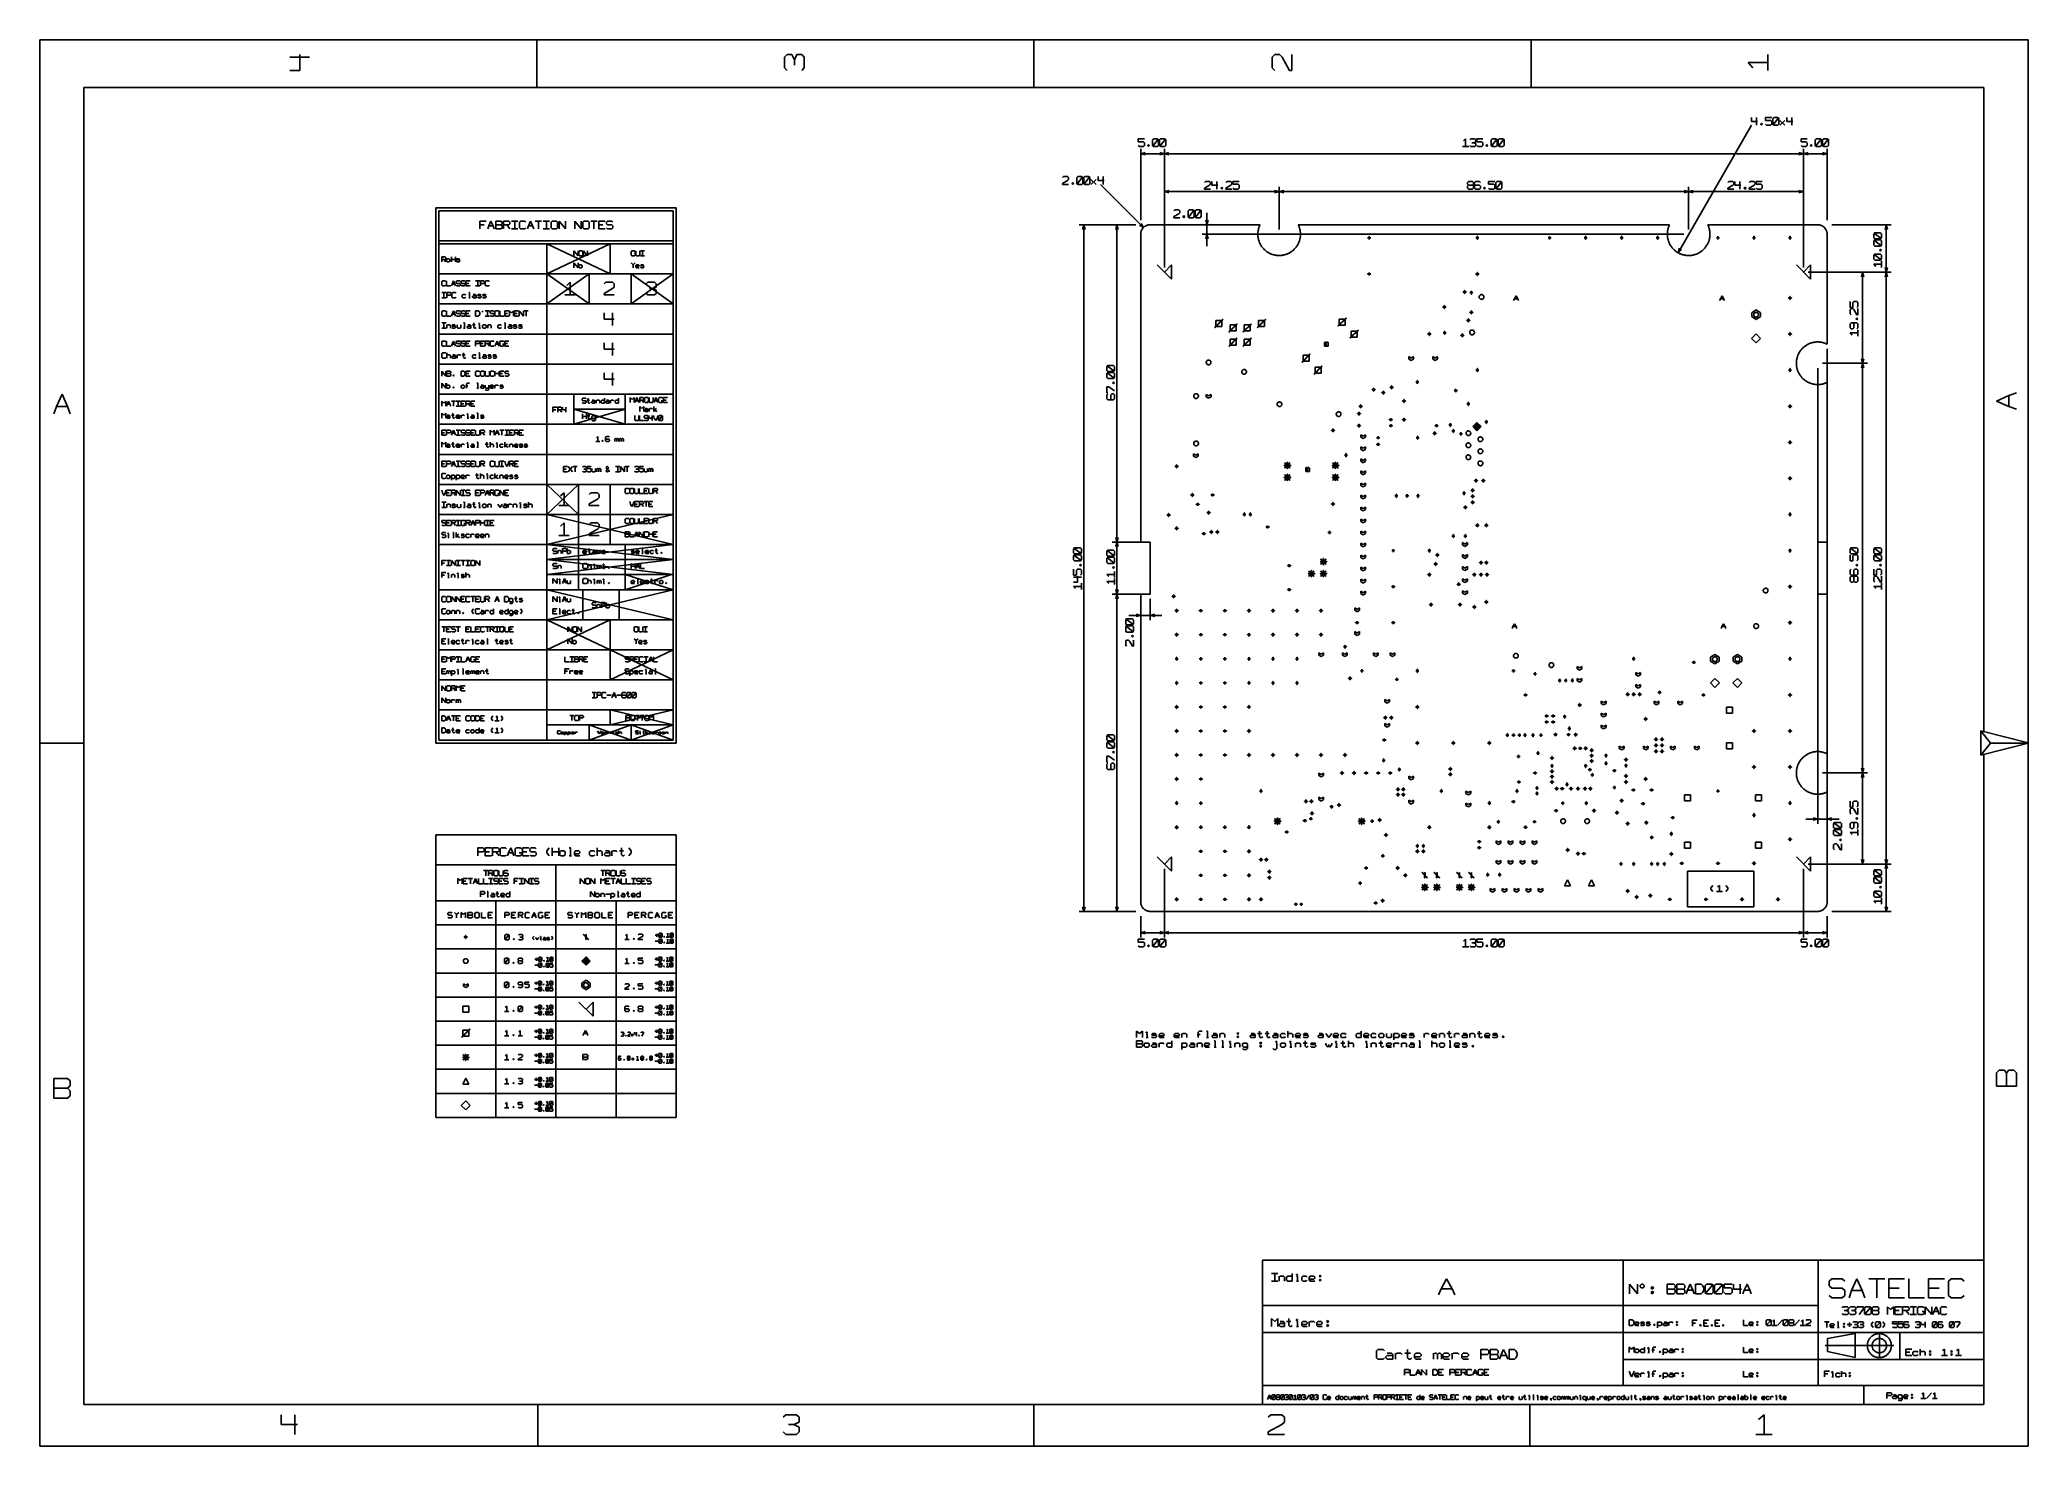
# Model space of a CAD drawing. Extents: x -658 to 530, y -320 to 521.
import ezdxf

# ---------------------------------------------------------------- set-up
doc = ezdxf.new("R2010")
doc.units = 0
doc.layers.add('1', color=1, linetype='CONTINUOUS')

msp = doc.modelspace()

# ---------------------------------------------------------------- linework, layer by layer
at = {"layer": '1'}
for p, q in [((530.35, 520.75), (-657.9, 520.75)), ((-657.9, 520.75), (-657.9, -319.52)), ((-502.55, 502.35), (-502.55, 512.05)), ((-360.85, 520.75), (-360.85, 492.48)), ((-212.8, 510.45), (-211.33, 512.05)), ((-211.33, 512.05), (-208.38, 512.05)), ((-208.38, 512.05), (-206.9, 508.82)), ((-206.9, 508.82), (-205.43, 512.05)), ((-205.43, 512.05), (-202.48, 512.05)), ((-202.48, 512.05), (-201, 510.45)), ((-63.77, 520.75), (-63.77, 492.48)), ((78.62, 510.42), (80.1, 512.05)), ((80.1, 512.05), (83.05, 512.05)), ((83.05, 512.05), (84.52, 510.42)), ((90.42, 502.35), (90.42, 512.05)), ((233.3, 520.75), (233.3, 492.48)), ((374.75, 502.35), (374.75, 512.05)), ((530.35, -319.52), (530.35, 520.75)), ((-508.45, 510.42), (-496.65, 510.42)), ((-508.45, 502.35), (-502.55, 502.35)), ((-212.8, 503.97), (-212.8, 510.45)), ((-211.33, 502.35), (-212.8, 503.97)), ((-206.9, 505.6), (-206.9, 508.82)), ((-201, 503.97), (-202.48, 502.35)), ((-201, 510.45), (-201, 503.97)), ((78.62, 503.97), (78.62, 510.42)), ((80.1, 502.35), (78.62, 503.97)), ((84.52, 510.42), (88.95, 502.35)), ((88.95, 502.35), (90.42, 502.35)), ((374.75, 507.2), (362.97, 507.2)), ((362.97, 507.2), (365.92, 503.97)), ((503.92, 492.25), (-631.5, 492.25)), ((-631.5, 492.25), (-631.5, -294.63)), ((503.92, 107.07), (503.92, 492.25)), ((321.12, 393.55), (364.97, 469.65)), ((364.97, 474.37), (364.97, 472)), ((364.97, 472), (368.6, 472)), ((368, 474.37), (368, 469.65)), ((370.42, 470.25), (371.02, 470.82)), ((371.02, 469.65), (370.42, 470.25)), ((371.02, 470.82), (371.65, 470.25)), ((371.65, 470.25), (371.02, 469.65)), ((373.45, 472.6), (373.45, 474.37)), ((373.45, 474.37), (377.1, 474.37)), ((376.5, 472.6), (373.45, 472.6)), ((373.45, 470.25), (374.07, 469.65)), ((374.07, 469.65), (376.5, 469.65)), ((377.1, 472), (376.5, 472.6)), ((376.5, 469.65), (377.1, 470.25)), ((377.1, 470.25), (377.1, 472)), ((377.7, 473.77), (378.3, 474.37)), ((377.7, 469.65), (381.35, 474.37)), ((377.7, 470.25), (377.7, 473.77)), ((378.3, 469.65), (377.7, 470.25)), ((378.3, 474.37), (380.72, 474.37)), ((380.72, 469.65), (378.3, 469.65)), ((380.72, 474.37), (381.35, 473.77)), ((381.35, 470.25), (380.72, 469.65)), ((381.35, 473.77), (381.35, 470.25)), ((381.95, 469.65), (384.97, 472.6)), ((381.95, 472.6), (384.97, 469.65)), ((386.2, 474.37), (386.2, 472)), ((386.2, 472), (389.82, 472)), ((389.22, 474.37), (389.22, 469.65)), ((-1.43, 459.87), (-1.43, 461.62)), ((-1.43, 461.62), (2.22, 461.62)), ((1.62, 459.87), (-1.43, 459.87)), ((-1.43, 457.5), (-0.8, 456.92)), ((-0.8, 456.92), (1.62, 456.92)), ((0, 413.07), (0, 455.5)), ((2.72, 453.4), (0, 452.67)), ((0, 452.67), (2.72, 451.95)), ((0, 452.67), (14.15, 452.67)), ((2.22, 459.27), (1.62, 459.87)), ((1.62, 456.92), (2.22, 457.5)), ((2.22, 457.5), (2.22, 459.27)), ((4.05, 457.5), (4.65, 458.1)), ((4.65, 456.92), (4.05, 457.5)), ((4.65, 458.1), (5.25, 457.5)), ((5.25, 457.5), (4.65, 456.92)), ((7.07, 461.05), (7.67, 461.62)), ((7.07, 456.92), (10.7, 461.62)), ((7.07, 457.5), (7.07, 461.05)), ((7.67, 456.92), (7.07, 457.5)), ((7.67, 461.62), (10.1, 461.62)), ((10.1, 456.92), (7.67, 456.92)), ((10.1, 461.62), (10.7, 461.05)), ((10.7, 457.5), (10.1, 456.92)), ((10.7, 461.05), (10.7, 457.5)), ((11.32, 461.05), (11.92, 461.62)), ((11.32, 456.92), (14.95, 461.62)), ((11.32, 457.5), (11.32, 461.05)), ((11.92, 456.92), (11.32, 457.5)), ((14.15, 452.67), (11.42, 453.4)), ((11.42, 451.95), (14.15, 452.67)), ((11.92, 461.62), (14.35, 461.62)), ((14.35, 456.92), (11.92, 456.92)), ((14.15, 384.77), (14.15, 455.5)), ((14.15, 384.77), (14.15, 455.5)), ((16.87, 453.4), (14.15, 452.67)), ((14.15, 452.67), (16.87, 451.95)), ((14.15, 452.67), (396.1, 452.67)), ((14.35, 461.62), (14.95, 461.05)), ((14.95, 457.5), (14.35, 456.92)), ((14.95, 461.05), (14.95, 457.5)), ((192.4, 456.92), (196.02, 456.92)), ((194.2, 461.62), (193, 460.45)), ((194.2, 456.92), (194.2, 461.62)), ((196.62, 461.05), (197.25, 461.62)), ((197.25, 456.92), (196.62, 457.5)), ((197.25, 461.62), (199.67, 461.62)), ((199.67, 456.92), (197.25, 456.92)), ((197.85, 459.27), (199.05, 459.27)), ((200.27, 459.87), (199.05, 459.27)), ((199.05, 459.27), (200.27, 458.7)), ((199.67, 461.62), (200.27, 461.05)), ((200.27, 457.5), (199.67, 456.92)), ((200.27, 461.05), (200.27, 459.87)), ((200.27, 458.7), (200.27, 457.5)), ((200.87, 459.87), (200.87, 461.62)), ((200.87, 461.62), (204.52, 461.62)), ((203.9, 459.87), (200.87, 459.87)), ((200.87, 457.5), (201.47, 456.92)), ((201.47, 456.92), (203.9, 456.92)), ((204.52, 459.27), (203.9, 459.87)), ((203.9, 456.92), (204.52, 457.5)), ((204.52, 457.5), (204.52, 459.27)), ((206.32, 457.5), (206.95, 458.1)), ((206.95, 456.92), (206.32, 457.5)), ((206.95, 458.1), (207.55, 457.5)), ((207.55, 457.5), (206.95, 456.92)), ((209.37, 461.05), (209.97, 461.62)), ((209.37, 456.92), (213, 461.62)), ((209.37, 457.5), (209.37, 461.05)), ((209.97, 456.92), (209.37, 457.5)), ((209.97, 461.62), (212.4, 461.62)), ((212.4, 456.92), (209.97, 456.92)), ((212.4, 461.62), (213, 461.05)), ((213, 457.5), (212.4, 456.92)), ((213, 461.05), (213, 457.5)), ((213.6, 461.05), (214.22, 461.62)), ((213.6, 456.92), (217.25, 461.62)), ((213.6, 457.5), (213.6, 461.05)), ((214.22, 456.92), (213.6, 457.5)), ((214.22, 461.62), (216.65, 461.62)), ((216.65, 456.92), (214.22, 456.92)), ((216.65, 461.62), (217.25, 461.05)), ((217.25, 457.5), (216.65, 456.92)), ((217.25, 461.05), (217.25, 457.5)), ((396.1, 452.67), (393.35, 453.4)), ((393.35, 451.95), (396.1, 452.67)), ((394.67, 459.87), (394.67, 461.62)), ((394.67, 461.62), (398.32, 461.62)), ((397.7, 459.87), (394.67, 459.87)), ((394.67, 457.5), (395.27, 456.92)), ((395.27, 456.92), (397.7, 456.92)), ((396.1, 384.77), (396.1, 455.5)), ((396.1, 384.77), (396.1, 455.5)), ((398.82, 453.4), (396.1, 452.67)), ((396.1, 452.67), (398.82, 451.95)), ((396.1, 452.67), (410.25, 452.67)), ((398.32, 459.27), (397.7, 459.87)), ((397.7, 456.92), (398.32, 457.5)), ((398.32, 457.5), (398.32, 459.27)), ((400.12, 457.5), (400.75, 458.1)), ((400.75, 456.92), (400.12, 457.5)), ((400.75, 458.1), (401.35, 457.5)), ((401.35, 457.5), (400.75, 456.92)), ((403.17, 461.05), (403.77, 461.62)), ((403.17, 456.92), (406.8, 461.62)), ((403.17, 457.5), (403.17, 461.05)), ((403.77, 456.92), (403.17, 457.5)), ((403.77, 461.62), (406.2, 461.62)), ((406.2, 456.92), (403.77, 456.92)), ((406.2, 461.62), (406.8, 461.05)), ((406.8, 457.5), (406.2, 456.92)), ((406.8, 461.05), (406.8, 457.5)), ((407.4, 461.05), (408.02, 461.62)), ((407.4, 456.92), (411.05, 461.62)), ((407.4, 457.5), (407.4, 461.05)), ((408.02, 456.92), (407.4, 457.5)), ((410.25, 452.67), (407.5, 453.4)), ((407.5, 451.95), (410.25, 452.67)), ((408.02, 461.62), (410.45, 461.62)), ((410.45, 456.92), (408.02, 456.92)), ((410.25, 413.07), (410.25, 455.5)), ((410.45, 461.62), (411.05, 461.05)), ((411.05, 457.5), (410.45, 456.92)), ((411.05, 461.05), (411.05, 457.5)), ((-46.68, 438.42), (-46.08, 439)), ((-43.65, 436.65), (-46.68, 434.87)), ((-46.68, 434.87), (-46.68, 434.3)), ((-46.68, 434.3), (-43.05, 434.3)), ((-46.08, 439), (-43.65, 439)), ((-43.65, 439), (-43.05, 438.42)), ((-43.05, 437.22), (-43.65, 436.65)), ((-43.05, 438.42), (-43.05, 437.22)), ((-41.23, 434.87), (-40.63, 435.47)), ((-40.63, 434.3), (-41.23, 434.87)), ((-40.63, 435.47), (-40.03, 434.87)), ((-40.03, 434.87), (-40.63, 434.3)), ((-38.2, 438.42), (-37.6, 439)), ((-38.2, 434.3), (-34.55, 439)), ((-38.2, 434.87), (-38.2, 438.42)), ((-37.6, 434.3), (-38.2, 434.87)), ((-37.6, 439), (-35.18, 439)), ((-35.18, 434.3), (-37.6, 434.3)), ((-35.18, 439), (-34.55, 438.42)), ((-34.55, 434.87), (-35.18, 434.3)), ((-34.55, 438.42), (-34.55, 434.87)), ((-33.95, 438.42), (-33.35, 439)), ((-33.95, 434.3), (-30.33, 439)), ((-33.95, 434.87), (-33.95, 438.42)), ((-33.35, 434.3), (-33.95, 434.87)), ((-33.35, 439), (-30.93, 439)), ((-30.93, 434.3), (-33.35, 434.3)), ((-30.93, 439), (-30.33, 438.42)), ((-30.33, 434.87), (-30.93, 434.3)), ((-30.33, 438.42), (-30.33, 434.87)), ((-29.7, 434.3), (-26.68, 437.22)), ((-29.7, 437.22), (-26.68, 434.3)), ((-25.48, 439), (-25.48, 436.65)), ((-25.48, 436.65), (-21.83, 436.65)), ((1.65, 408.57), (-24.05, 434.3)), ((-22.43, 439), (-22.43, 434.3)), ((14.15, 384.77), (14.15, 432.87)), ((16.87, 430.77), (14.15, 430.05)), ((14.15, 430.05), (16.87, 429.3)), ((82.75, 430.05), (14.15, 430.05)), ((38.2, 435.57), (38.8, 436.17)), ((41.22, 433.82), (38.2, 432.05)), ((38.2, 432.05), (38.2, 431.45)), ((38.2, 431.45), (41.82, 431.45)), ((38.8, 436.17), (41.22, 436.17)), ((41.22, 436.17), (41.82, 435.57)), ((41.82, 434.4), (41.22, 433.82)), ((41.82, 435.57), (41.82, 434.4)), ((42.45, 436.17), (42.45, 433.82)), ((42.45, 433.82), (46.07, 433.82)), ((45.47, 436.17), (45.47, 431.45)), ((47.9, 432.05), (48.5, 432.65)), ((48.5, 431.45), (47.9, 432.05)), ((48.5, 432.65), (49.1, 432.05)), ((49.1, 432.05), (48.5, 431.45)), ((50.92, 435.57), (51.52, 436.17)), ((53.95, 433.82), (50.92, 432.05)), ((50.92, 432.05), (50.92, 431.45)), ((50.92, 431.45), (54.57, 431.45)), ((51.52, 436.17), (53.95, 436.17)), ((53.95, 436.17), (54.57, 435.57)), ((54.57, 434.4), (53.95, 433.82)), ((54.57, 435.57), (54.57, 434.4)), ((55.17, 434.4), (55.17, 436.17)), ((55.17, 436.17), (58.8, 436.17)), ((58.2, 434.4), (55.17, 434.4)), ((55.17, 432.05), (55.77, 431.45)), ((55.77, 431.45), (58.2, 431.45)), ((58.8, 433.82), (58.2, 434.4)), ((58.2, 431.45), (58.8, 432.05)), ((58.8, 432.05), (58.8, 433.82)), ((82.75, 430.05), (80.02, 430.77)), ((80.02, 429.3), (82.75, 430.05)), ((82.75, 407.4), (82.75, 432.87)), ((82.75, 407.4), (82.75, 432.87)), ((85.5, 430.77), (82.75, 430.05)), ((82.75, 430.05), (85.5, 429.3)), ((82.75, 430.05), (327.47, 430.05)), ((195.22, 435.57), (195.82, 436.17)), ((195.22, 434.4), (195.22, 435.57)), ((195.82, 433.82), (195.22, 434.4)), ((195.82, 433.82), (195.22, 433.22)), ((195.22, 433.22), (195.22, 432.05)), ((195.22, 432.05), (195.82, 431.45)), ((195.82, 436.17), (198.25, 436.17)), ((198.25, 433.82), (195.82, 433.82)), ((195.82, 431.45), (198.25, 431.45)), ((198.25, 436.17), (198.85, 435.57)), ((198.85, 434.4), (198.25, 433.82)), ((198.85, 433.22), (198.25, 433.82)), ((198.25, 431.45), (198.85, 432.05)), ((198.85, 435.57), (198.85, 434.4)), ((198.85, 432.05), (198.85, 433.22)), ((200.07, 436.17), (199.45, 435.57)), ((199.45, 435.57), (199.45, 432.05)), ((200.07, 433.82), (199.45, 433.22)), ((199.45, 432.05), (200.07, 431.45)), ((202.5, 436.17), (200.07, 436.17)), ((202.5, 433.82), (200.07, 433.82)), ((200.07, 431.45), (202.5, 431.45)), ((203.1, 435.57), (202.5, 436.17)), ((203.1, 433.22), (202.5, 433.82)), ((202.5, 431.45), (203.1, 432.05)), ((203.1, 432.05), (203.1, 433.22)), ((204.92, 432.05), (205.52, 432.65)), ((205.52, 431.45), (204.92, 432.05)), ((205.52, 432.65), (206.12, 432.05)), ((206.12, 432.05), (205.52, 431.45)), ((207.95, 434.4), (207.95, 436.17)), ((207.95, 436.17), (211.57, 436.17)), ((210.97, 434.4), (207.95, 434.4)), ((207.95, 432.05), (208.55, 431.45)), ((208.55, 431.45), (210.97, 431.45)), ((211.57, 433.82), (210.97, 434.4)), ((210.97, 431.45), (211.57, 432.05)), ((211.57, 432.05), (211.57, 433.82)), ((212.2, 435.57), (212.8, 436.17)), ((212.2, 431.45), (215.82, 436.17)), ((212.2, 432.05), (212.2, 435.57)), ((212.8, 431.45), (212.2, 432.05)), ((212.8, 436.17), (215.22, 436.17)), ((215.22, 431.45), (212.8, 431.45)), ((215.22, 436.17), (215.82, 435.57)), ((215.82, 432.05), (215.22, 431.45)), ((215.82, 435.57), (215.82, 432.05)), ((327.47, 430.05), (324.75, 430.77)), ((324.75, 429.3), (327.47, 430.05)), ((327.47, 407.4), (327.47, 432.87)), ((327.47, 407.4), (327.47, 432.87)), ((330.22, 430.77), (327.47, 430.05)), ((327.47, 430.05), (330.22, 429.3)), ((327.47, 430.05), (396.1, 430.05)), ((350.82, 435.57), (351.42, 436.17)), ((353.85, 433.82), (350.82, 432.05)), ((350.82, 432.05), (350.82, 431.45)), ((350.82, 431.45), (354.47, 431.45)), ((351.42, 436.17), (353.85, 436.17)), ((353.85, 436.17), (354.47, 435.57)), ((354.47, 434.4), (353.85, 433.82)), ((354.47, 435.57), (354.47, 434.4)), ((355.07, 436.17), (355.07, 433.82)), ((355.07, 433.82), (358.7, 433.82)), ((358.1, 436.17), (358.1, 431.45)), ((360.52, 432.05), (361.12, 432.65)), ((361.12, 431.45), (360.52, 432.05)), ((361.12, 432.65), (361.75, 432.05)), ((361.75, 432.05), (361.12, 431.45)), ((363.55, 435.57), (364.17, 436.17)), ((366.6, 433.82), (363.55, 432.05)), ((363.55, 432.05), (363.55, 431.45)), ((363.55, 431.45), (367.2, 431.45)), ((364.17, 436.17), (366.6, 436.17)), ((366.6, 436.17), (367.2, 435.57)), ((367.2, 434.4), (366.6, 433.82)), ((367.2, 435.57), (367.2, 434.4)), ((367.8, 434.4), (367.8, 436.17)), ((367.8, 436.17), (371.45, 436.17)), ((370.82, 434.4), (367.8, 434.4)), ((367.8, 432.05), (368.4, 431.45)), ((368.4, 431.45), (370.82, 431.45)), ((371.45, 433.82), (370.82, 434.4)), ((370.82, 431.45), (371.45, 432.05)), ((371.45, 432.05), (371.45, 433.82)), ((396.1, 430.05), (393.35, 430.77)), ((393.35, 429.3), (396.1, 430.05)), ((396.1, 384.77), (396.1, 432.87)), ((-277.58, 420.4), (-421.3, 420.4)), ((-421.3, 420.4), (-421.3, 100.6)), ((-419.5, 418.6), (-419.5, 398.85)), ((-279.38, 418.6), (-419.5, 418.6)), ((-279.38, 398.85), (-279.38, 418.6)), ((-277.58, 100.6), (-277.58, 420.4)), ((19.8, 418.6), (20.4, 419.2)), ((22.82, 416.85), (19.8, 415.07)), ((20.4, 419.2), (22.82, 419.2)), ((22.82, 419.2), (23.45, 418.6)), ((23.45, 417.42), (22.82, 416.85)), ((23.45, 418.6), (23.45, 417.42)), ((28.3, 418.6), (28.9, 419.2)), ((28.3, 414.47), (31.92, 419.2)), ((28.3, 415.07), (28.3, 418.6)), ((28.9, 419.2), (31.32, 419.2)), ((31.32, 419.2), (31.92, 418.6)), ((31.92, 418.6), (31.92, 415.07)), ((32.52, 418.6), (33.15, 419.2)), ((32.52, 414.47), (36.17, 419.2)), ((32.52, 415.07), (32.52, 418.6)), ((33.15, 419.2), (35.57, 419.2)), ((35.57, 419.2), (36.17, 418.6)), ((36.17, 418.6), (36.17, 415.07)), ((39.6, 397.5), (39.6, 417.32)), ((-394.93, 407.82), (-394.93, 412.45)), ((-394.93, 412.45), (-391.1, 412.45)), ((-394.93, 410.15), (-392.38, 410.15)), ((-390.2, 407.82), (-389.55, 409.55)), ((-389.55, 409.55), (-388.28, 412.45)), ((-387.03, 409.55), (-389.55, 409.55)), ((-388.28, 412.45), (-387.03, 409.55)), ((-387.03, 409.55), (-386.38, 407.82)), ((-385.45, 407.82), (-385.45, 412.45)), ((-385.45, 412.45), (-382.28, 412.45)), ((-385.45, 410.15), (-382.28, 410.15)), ((-382.28, 407.82), (-385.45, 407.82)), ((-382.28, 412.45), (-381.65, 411.87)), ((-381.65, 410.72), (-382.28, 410.15)), ((-382.28, 410.15), (-381.65, 409.55)), ((-381.65, 408.4), (-382.28, 407.82)), ((-381.65, 411.87), (-381.65, 410.72)), ((-381.65, 409.55), (-381.65, 408.4)), ((-380.73, 407.82), (-380.73, 412.45)), ((-380.73, 412.45), (-377.55, 412.45)), ((-377.55, 410.15), (-380.73, 410.15)), ((-378.83, 410.15), (-376.9, 407.82)), ((-377.55, 412.45), (-376.9, 411.87)), ((-376.9, 410.72), (-377.55, 410.15)), ((-376.9, 411.87), (-376.9, 410.72)), ((-376, 412.45), (-372.18, 412.45)), ((-376, 407.82), (-372.18, 407.82)), ((-374.08, 412.45), (-374.08, 407.82)), ((-371.25, 411.87), (-370.63, 412.45)), ((-371.25, 408.4), (-371.25, 411.87)), ((-370.63, 407.82), (-371.25, 408.4)), ((-370.63, 412.45), (-368.08, 412.45)), ((-368.08, 407.82), (-370.63, 407.82)), ((-368.08, 412.45), (-367.43, 411.87)), ((-367.43, 408.4), (-368.08, 407.82)), ((-366.53, 407.82), (-365.88, 409.55)), ((-365.88, 409.55), (-364.6, 412.45)), ((-363.35, 409.55), (-365.88, 409.55)), ((-364.6, 412.45), (-363.35, 409.55)), ((-363.35, 409.55), (-362.7, 407.82)), ((-361.78, 412.45), (-357.98, 412.45)), ((-359.88, 412.45), (-359.88, 407.82)), ((-357.05, 412.45), (-353.23, 412.45)), ((-357.05, 407.82), (-353.23, 407.82)), ((-355.15, 412.45), (-355.15, 407.82)), ((-351.68, 412.45), (-352.33, 411.87)), ((-352.33, 411.87), (-352.33, 408.4)), ((-352.33, 408.4), (-351.68, 407.82)), ((-349.13, 412.45), (-351.68, 412.45)), ((-351.68, 407.82), (-349.13, 407.82)), ((-348.5, 411.87), (-349.13, 412.45)), ((-349.13, 407.82), (-348.5, 408.4)), ((-348.5, 408.4), (-348.5, 411.87)), ((-347.58, 407.82), (-347.58, 412.45)), ((-347.58, 412.45), (-343.75, 407.82)), ((-343.75, 407.82), (-343.75, 412.45)), ((-338.1, 407.82), (-338.1, 412.45)), ((-338.1, 412.45), (-334.3, 407.82)), ((-334.3, 407.82), (-334.3, 412.45)), ((-332.73, 412.45), (-333.38, 411.87)), ((-333.38, 411.87), (-333.38, 408.4)), ((-333.38, 408.4), (-332.73, 407.82)), ((-330.2, 412.45), (-332.73, 412.45)), ((-332.73, 407.82), (-330.2, 407.82)), ((-329.55, 411.87), (-330.2, 412.45)), ((-330.2, 407.82), (-329.55, 408.4)), ((-329.55, 408.4), (-329.55, 411.87)), ((-328.65, 412.45), (-324.83, 412.45)), ((-326.73, 412.45), (-326.73, 407.82)), ((-323.9, 407.82), (-323.9, 412.45)), ((-323.9, 412.45), (-320.08, 412.45)), ((-323.9, 410.15), (-321.35, 410.15)), ((-320.08, 407.82), (-323.9, 407.82)), ((-319.18, 411.87), (-318.53, 412.45)), ((-319.18, 410.72), (-319.18, 411.87)), ((-318.53, 410.15), (-319.18, 410.72)), ((-319.18, 408.4), (-318.53, 407.82)), ((-318.53, 412.45), (-316, 412.45)), ((-316, 410.15), (-318.53, 410.15)), ((-318.53, 407.82), (-316, 407.82)), ((-316, 412.45), (-315.35, 411.87)), ((-315.35, 409.55), (-316, 410.15)), ((-316, 407.82), (-315.35, 408.4)), ((-315.35, 408.4), (-315.35, 409.55)), ((-2.83, 410.25), (-36.78, 410.25)), ((-33.95, 410.25), (-34.68, 407.5)), ((-33.23, 407.5), (-33.95, 410.25)), ((-33.95, 410.25), (-33.95, 0)), ((-2.83, 410.25), (-16.98, 410.25)), ((-14.15, 410.25), (-14.88, 407.5)), ((-13.43, 407.5), (-14.15, 410.25)), ((-14.15, 220.67), (-14.15, 410.25)), ((-0.8, 410), (1.65, 408.57)), ((0, 404.92), (0.05, 405.27)), ((0, 404.57), (0, 404.92)), ((0, 220.67), (0, 404.57)), ((0.05, 405.27), (0.1, 405.62)), ((0.1, 405.62), (0.17, 405.97)), ((0.17, 405.97), (0.27, 406.3)), ((1.65, 408.57), (0.25, 411.02)), ((0.27, 406.3), (0.37, 406.62)), ((0.37, 406.62), (0.52, 406.95)), ((0.52, 406.95), (0.67, 407.25)), ((0.67, 407.25), (0.85, 407.57)), ((0.85, 407.57), (1.05, 407.85)), ((1.05, 407.85), (1.25, 408.12)), ((1.25, 408.12), (1.47, 408.4)), ((1.47, 408.4), (1.72, 408.65)), ((1.72, 408.65), (1.97, 408.87)), ((1.97, 408.87), (2.25, 409.1)), ((2.25, 409.1), (2.55, 409.3)), ((2.55, 409.3), (2.82, 409.47)), ((2.82, 409.47), (3.15, 409.65)), ((3.15, 409.65), (3.45, 409.8)), ((3.45, 409.8), (3.77, 409.92)), ((3.77, 409.92), (4.12, 410.02)), ((4.12, 410.02), (4.45, 410.1)), ((4.45, 410.1), (4.8, 410.17)), ((4.8, 410.17), (5.15, 410.22)), ((5.15, 410.22), (5.5, 410.22)), ((5.5, 410.22), (5.65, 410.25)), ((5.65, 410.25), (71.35, 410.25)), ((19.8, 415.07), (19.8, 414.47)), ((19.8, 414.47), (23.45, 414.47)), ((25.25, 415.07), (25.87, 415.65)), ((25.87, 414.47), (25.25, 415.07)), ((25.87, 415.65), (26.47, 415.07)), ((26.47, 415.07), (25.87, 414.47)), ((28.9, 414.47), (28.3, 415.07)), ((31.32, 414.47), (28.9, 414.47)), ((31.92, 415.07), (31.32, 414.47)), ((33.15, 414.47), (32.52, 415.07)), ((35.57, 414.47), (33.15, 414.47)), ((36.17, 415.07), (35.57, 414.47)), ((68.52, 410.25), (36.77, 410.25)), ((324.65, 404.57), (36.77, 404.57)), ((38.87, 412.97), (39.6, 410.25)), ((39.6, 404.57), (38.87, 401.85)), ((39.6, 410.25), (40.35, 412.97)), ((40.35, 401.85), (39.6, 404.57)), ((70.05, 405.22), (70.02, 404.87)), ((70.02, 404.87), (70.02, 404.52)), ((70.02, 404.52), (70.02, 404.17)), ((70.02, 404.17), (70.05, 403.82)), ((70.1, 405.92), (70.05, 405.57)), ((70.05, 405.57), (70.05, 405.22)), ((70.12, 406.25), (70.1, 405.92)), ((70.17, 406.6), (70.12, 406.25)), ((70.25, 406.95), (70.17, 406.6)), ((70.32, 407.3), (70.25, 406.95)), ((70.4, 407.62), (70.32, 407.3)), ((70.47, 407.97), (70.4, 407.62)), ((70.57, 408.3), (70.47, 407.97)), ((70.67, 408.62), (70.57, 408.3)), ((70.8, 408.95), (70.67, 408.62)), ((70.92, 409.27), (70.8, 408.95)), ((71.05, 409.6), (70.92, 409.27)), ((71.2, 409.92), (71.05, 409.6)), ((71.35, 410.25), (71.2, 409.92)), ((94.25, 410.05), (94.15, 410.25)), ((94.15, 410.25), (316.07, 410.25)), ((94.4, 409.75), (94.25, 410.05)), ((94.52, 409.42), (94.4, 409.75)), ((94.65, 409.1), (94.52, 409.42)), ((94.77, 408.77), (94.65, 409.1)), ((94.87, 408.45), (94.77, 408.77)), ((95, 408.1), (94.87, 408.45)), ((95.07, 407.77), (95, 408.1)), ((95.17, 407.42), (95.07, 407.77)), ((95.22, 407.1), (95.17, 407.42)), ((95.3, 406.75), (95.22, 407.1)), ((95.35, 406.4), (95.3, 406.75)), ((95.4, 406.07), (95.35, 406.4)), ((95.42, 405.72), (95.4, 406.07)), ((95.45, 405.37), (95.42, 405.72)), ((95.47, 405.02), (95.45, 405.37)), ((95.47, 404.67), (95.47, 405.02)), ((95.47, 404.32), (95.47, 404.67)), ((95.47, 403.97), (95.47, 404.32)), ((314.77, 405.22), (314.75, 404.87)), ((314.75, 404.87), (314.75, 404.52)), ((314.75, 404.52), (314.75, 404.17)), ((314.75, 404.17), (314.77, 403.82)), ((314.8, 405.57), (314.77, 405.22)), ((314.82, 405.92), (314.8, 405.57)), ((314.87, 406.25), (314.82, 405.92)), ((314.92, 406.6), (314.87, 406.25)), ((314.97, 406.95), (314.92, 406.6)), ((315.05, 407.3), (314.97, 406.95)), ((315.12, 407.62), (315.05, 407.3)), ((315.2, 407.97), (315.12, 407.62)), ((315.3, 408.3), (315.2, 407.97)), ((315.42, 408.62), (315.3, 408.3)), ((315.52, 408.95), (315.42, 408.62)), ((315.65, 409.27), (315.52, 408.95)), ((315.77, 409.6), (315.65, 409.27)), ((315.92, 409.92), (315.77, 409.6)), ((316.07, 410.25), (315.92, 409.92)), ((338.97, 410.05), (338.9, 410.25)), ((338.9, 410.25), (404.57, 410.25)), ((339.12, 409.75), (338.97, 410.05)), ((339.25, 409.42), (339.12, 409.75)), ((339.37, 409.1), (339.25, 409.42)), ((339.5, 408.77), (339.37, 409.1)), ((339.62, 408.45), (339.5, 408.77)), ((339.72, 408.1), (339.62, 408.45)), ((339.8, 407.77), (339.72, 408.1)), ((339.9, 407.42), (339.8, 407.77)), ((339.97, 407.1), (339.9, 407.42)), ((340.02, 406.75), (339.97, 407.1)), ((340.07, 406.4), (340.02, 406.75)), ((340.12, 406.07), (340.07, 406.4)), ((340.17, 405.72), (340.12, 406.07)), ((340.2, 405.37), (340.17, 405.72)), ((340.2, 405.02), (340.2, 405.37)), ((340.22, 404.67), (340.2, 405.02)), ((340.2, 403.97), (340.22, 404.32)), ((340.22, 404.32), (340.22, 404.67)), ((404.57, 410.25), (404.92, 410.22)), ((404.92, 410.22), (405.27, 410.2)), ((405.27, 410.2), (405.62, 410.15)), ((405.62, 410.15), (405.97, 410.07)), ((405.97, 410.07), (406.3, 409.97)), ((406.3, 409.97), (406.62, 409.85)), ((406.62, 409.85), (406.95, 409.72)), ((406.95, 409.72), (407.25, 409.57)), ((407.25, 409.57), (407.57, 409.4)), ((407.57, 409.4), (407.85, 409.2)), ((407.85, 409.2), (408.12, 408.97)), ((408.12, 408.97), (408.4, 408.75)), ((408.4, 408.75), (408.65, 408.52)), ((408.65, 408.52), (408.87, 408.25)), ((408.87, 408.25), (409.1, 407.97)), ((409.1, 407.97), (409.3, 407.7)), ((409.3, 407.7), (409.47, 407.4)), ((409.47, 407.4), (409.65, 407.1)), ((409.65, 407.1), (409.8, 406.77)), ((409.8, 406.77), (409.92, 406.45)), ((409.92, 406.45), (410.02, 406.12)), ((410.02, 406.12), (410.1, 405.77)), ((410.1, 405.77), (410.17, 405.45)), ((410.17, 405.45), (410.22, 405.1)), ((410.22, 405.1), (410.22, 404.75)), ((410.22, 404.75), (410.25, 404.57)), ((410.25, 404.57), (410.25, 338.9)), ((413.07, 410.25), (448.42, 410.25)), ((438.05, 404.77), (438.65, 405.4)), ((442.77, 401.75), (438.05, 405.4)), ((438.05, 402.35), (438.05, 404.77)), ((438.65, 405.4), (442.17, 405.4)), ((442.17, 405.4), (442.77, 404.77)), ((442.77, 404.77), (442.77, 402.35)), ((445.6, 410.25), (444.87, 407.5)), ((446.32, 407.5), (445.6, 410.25)), ((445.6, 381.95), (445.6, 410.25)), ((-419.5, 400.62), (-279.38, 400.62)), ((-419.5, 398.85), (-419.5, 380.87)), ((-279.38, 398.85), (-419.5, 398.85)), ((-419.5, 398.85), (-279.38, 398.85)), ((-354.83, 398.85), (-317.1, 380.87)), ((-317.1, 398.85), (-354.83, 380.87)), ((-354.83, 398.85), (-354.83, 102.4)), ((-338.65, 391.65), (-338.65, 394.67)), ((-338.65, 394.67), (-336.22, 391.65)), ((-336.22, 391.65), (-336.22, 394.67)), ((-335.42, 394.67), (-335.82, 394.3)), ((-335.82, 394.3), (-335.82, 392.02)), ((-333.8, 394.67), (-335.42, 394.67)), ((-333.4, 394.3), (-333.8, 394.67)), ((-333.4, 392.02), (-333.4, 394.3)), ((-333, 391.65), (-333, 394.67)), ((-333, 394.67), (-330.57, 391.65)), ((-330.57, 391.65), (-330.57, 394.67)), ((-317.1, 398.85), (-317.1, 380.87)), ((-304.12, 394.67), (-304.52, 394.3)), ((-304.52, 394.3), (-304.52, 392.02)), ((-302.5, 394.67), (-304.12, 394.67)), ((-302.1, 394.3), (-302.5, 394.67)), ((-302.1, 392.02), (-302.1, 394.3)), ((-301.7, 394.67), (-301.7, 392.02)), ((-299.27, 392.02), (-299.27, 394.67)), ((-298.85, 394.67), (-296.42, 394.67)), ((-297.65, 394.67), (-297.65, 391.65)), ((-279.38, 380.87), (-279.38, 398.85)), ((70.05, 403.82), (70.07, 403.47)), ((70.07, 403.47), (70.1, 403.12)), ((70.1, 403.12), (70.15, 402.8)), ((70.15, 402.8), (70.2, 402.45)), ((70.2, 402.45), (70.27, 402.1)), ((70.27, 402.1), (70.35, 401.77)), ((70.35, 401.77), (70.42, 401.42)), ((70.42, 401.42), (70.5, 401.1)), ((70.5, 401.1), (70.6, 400.75)), ((70.6, 400.75), (70.72, 400.42)), ((70.72, 400.42), (70.85, 400.1)), ((70.85, 400.1), (70.97, 399.77)), ((70.97, 399.77), (71.1, 399.45)), ((71.1, 399.45), (71.25, 399.12)), ((71.25, 399.12), (71.4, 398.82)), ((71.4, 398.82), (71.55, 398.52)), ((71.55, 398.52), (71.72, 398.2)), ((71.72, 398.2), (71.9, 397.92)), ((71.9, 397.92), (72.1, 397.62)), ((72.1, 397.62), (72.3, 397.32)), ((72.3, 397.32), (72.5, 397.05)), ((72.5, 397.05), (72.7, 396.77)), ((72.7, 396.77), (72.92, 396.5)), ((72.92, 396.5), (73.15, 396.22)), ((73.15, 396.22), (73.37, 395.97)), ((73.37, 395.97), (73.62, 395.72)), ((73.62, 395.72), (73.85, 395.47)), ((73.85, 395.47), (74.12, 395.22)), ((74.12, 395.22), (74.37, 395)), ((74.37, 395), (74.62, 394.77)), ((74.62, 394.77), (74.9, 394.55)), ((74.9, 394.55), (75.17, 394.35)), ((75.17, 394.35), (75.47, 394.15)), ((75.47, 394.15), (75.75, 393.95)), ((75.75, 393.95), (76.05, 393.75)), ((76.05, 393.75), (76.35, 393.57)), ((76.35, 393.57), (76.65, 393.4)), ((76.65, 393.4), (76.95, 393.25)), ((76.95, 393.25), (77.27, 393.1)), ((77.27, 393.1), (77.57, 392.95)), ((77.57, 392.95), (77.9, 392.8)), ((77.9, 392.8), (78.22, 392.67)), ((78.22, 392.67), (78.55, 392.55)), ((78.55, 392.55), (78.9, 392.45)), ((78.9, 392.45), (79.22, 392.35)), ((79.22, 392.35), (79.55, 392.25)), ((79.55, 392.25), (79.9, 392.17)), ((79.9, 392.17), (80.22, 392.1)), ((85.42, 392.12), (85.75, 392.2)), ((85.75, 392.2), (86.1, 392.3)), ((86.1, 392.3), (86.42, 392.4)), ((86.42, 392.4), (86.77, 392.5)), ((86.77, 392.5), (87.1, 392.6)), ((87.1, 392.6), (87.42, 392.72)), ((87.42, 392.72), (87.75, 392.87)), ((87.75, 392.87), (88.05, 393)), ((88.05, 393), (88.37, 393.15)), ((88.37, 393.15), (88.67, 393.32)), ((88.67, 393.32), (89, 393.47)), ((89, 393.47), (89.3, 393.65)), ((89.3, 393.65), (89.57, 393.85)), ((89.57, 393.85), (89.87, 394.02)), ((89.87, 394.02), (90.17, 394.22)), ((90.17, 394.22), (90.45, 394.42)), ((90.45, 394.42), (90.72, 394.65)), ((90.72, 394.65), (91, 394.87)), ((91, 394.87), (91.25, 395.1)), ((91.25, 395.1), (91.5, 395.32)), ((91.5, 395.32), (91.75, 395.57)), ((91.75, 395.57), (92, 395.82)), ((92, 395.82), (92.22, 396.07)), ((92.22, 396.07), (92.47, 396.35)), ((92.47, 396.35), (92.67, 396.62)), ((92.67, 396.62), (92.9, 396.9)), ((92.9, 396.9), (93.1, 397.17)), ((93.1, 397.17), (93.3, 397.45)), ((93.3, 397.45), (93.5, 397.75)), ((93.5, 397.75), (93.67, 398.05)), ((93.67, 398.05), (93.85, 398.35)), ((93.85, 398.35), (94.02, 398.65)), ((94.02, 398.65), (94.17, 398.95)), ((94.17, 398.95), (94.32, 399.27)), ((94.32, 399.27), (94.47, 399.6)), ((94.47, 399.6), (94.6, 399.92)), ((94.6, 399.92), (94.72, 400.25)), ((94.72, 400.25), (94.85, 400.57)), ((94.85, 400.57), (94.95, 400.9)), ((94.95, 400.9), (95.05, 401.22)), ((95.05, 401.22), (95.12, 401.57)), ((95.12, 401.57), (95.2, 401.9)), ((95.2, 401.9), (95.27, 402.25)), ((95.27, 402.25), (95.32, 402.6)), ((95.32, 402.6), (95.37, 402.95)), ((95.37, 402.95), (95.42, 403.27)), ((95.42, 403.27), (95.45, 403.62)), ((95.45, 403.62), (95.47, 403.97)), ((135.63, 402.43), (135.65, 402.48)), ((135.65, 402.38), (135.63, 402.43)), ((135.65, 402.48), (135.7, 402.5)), ((135.7, 402.35), (135.65, 402.38)), ((135.7, 402.5), (137.4, 402.5)), ((137.4, 402.35), (135.7, 402.35)), ((136.48, 403.28), (136.5, 403.33)), ((136.48, 401.58), (136.48, 403.28)), ((136.5, 401.53), (136.48, 401.58)), ((136.5, 403.33), (136.55, 403.35)), ((136.55, 401.5), (136.5, 401.53)), ((136.55, 403.35), (136.6, 403.33)), ((136.6, 401.53), (136.55, 401.5)), ((136.6, 403.33), (136.6, 403.28)), ((136.6, 403.28), (136.6, 401.58)), ((136.6, 401.58), (136.6, 401.53)), ((137.4, 402.5), (137.45, 402.48)), ((137.45, 402.38), (137.4, 402.35)), ((137.45, 402.48), (137.45, 402.43)), ((137.45, 402.43), (137.45, 402.38)), ((200.3, 402.43), (200.33, 402.48)), ((200.33, 402.38), (200.3, 402.43)), ((200.33, 402.48), (200.38, 402.5)), ((200.38, 402.35), (200.33, 402.38)), ((200.38, 402.5), (202.08, 402.5)), ((202.08, 402.35), (200.38, 402.35)), ((201.15, 403.28), (201.18, 403.33)), ((201.15, 401.58), (201.15, 403.28)), ((201.18, 401.53), (201.15, 401.58)), ((201.18, 403.33), (201.23, 403.35)), ((201.23, 401.5), (201.18, 401.53)), ((201.23, 403.35), (201.28, 403.33)), ((201.28, 401.53), (201.23, 401.5)), ((201.28, 403.33), (201.28, 403.28)), ((201.28, 403.28), (201.28, 401.58)), ((201.28, 401.58), (201.28, 401.53)), ((202.08, 402.5), (202.13, 402.48)), ((202.13, 402.38), (202.08, 402.35)), ((202.13, 402.48), (202.13, 402.43)), ((202.13, 402.43), (202.13, 402.38)), ((243.43, 402.48), (243.48, 402.5)), ((243.43, 402.43), (243.43, 402.48)), ((243.43, 402.38), (243.43, 402.43)), ((243.48, 402.35), (243.43, 402.38)), ((243.48, 402.5), (245.18, 402.5)), ((245.18, 402.35), (243.48, 402.35)), ((244.25, 403.28), (244.28, 403.33)), ((244.25, 401.58), (244.25, 403.28)), ((244.28, 401.53), (244.25, 401.58)), ((244.28, 403.33), (244.33, 403.35)), ((244.33, 401.5), (244.28, 401.53)), ((244.33, 403.35), (244.38, 403.33)), ((244.38, 401.53), (244.33, 401.5)), ((244.38, 403.33), (244.4, 403.28)), ((244.4, 401.58), (244.38, 401.53)), ((244.4, 403.28), (244.4, 401.58)), ((245.18, 402.5), (245.23, 402.48)), ((245.23, 402.38), (245.18, 402.35)), ((245.23, 402.48), (245.25, 402.43)), ((245.25, 402.43), (245.23, 402.38)), ((264.98, 402.43), (265, 402.48)), ((265, 402.38), (264.98, 402.43)), ((265, 402.48), (265.05, 402.5)), ((265.05, 402.35), (265, 402.38)), ((265.05, 402.5), (266.75, 402.5)), ((266.75, 402.35), (265.05, 402.35)), ((265.83, 403.28), (265.85, 403.33)), ((265.83, 401.58), (265.83, 403.28)), ((265.85, 401.53), (265.83, 401.58)), ((265.85, 403.33), (265.9, 403.35)), ((265.9, 401.5), (265.85, 401.53)), ((265.9, 403.35), (265.95, 403.33)), ((265.95, 401.53), (265.9, 401.5)), ((265.95, 403.33), (265.98, 403.28)), ((265.98, 401.58), (265.95, 401.53)), ((265.98, 403.28), (265.98, 401.58)), ((266.75, 402.5), (266.8, 402.48)), ((266.8, 402.38), (266.75, 402.35)), ((266.8, 402.48), (266.8, 402.43)), ((266.8, 402.43), (266.8, 402.38)), ((286.53, 402.43), (286.55, 402.48)), ((286.55, 402.38), (286.53, 402.43)), ((286.55, 402.48), (286.6, 402.5)), ((286.6, 402.35), (286.55, 402.38)), ((286.6, 402.5), (288.3, 402.5)), ((288.3, 402.35), (286.6, 402.35)), ((287.38, 403.28), (287.4, 403.33)), ((287.38, 401.58), (287.38, 403.28)), ((287.4, 401.53), (287.38, 401.58)), ((287.4, 403.33), (287.45, 403.35)), ((287.45, 401.5), (287.4, 401.53)), ((287.45, 403.35), (287.5, 403.33)), ((287.5, 401.53), (287.45, 401.5)), ((287.5, 403.33), (287.53, 403.28)), ((287.53, 401.58), (287.5, 401.53)), ((287.53, 403.28), (287.53, 401.58)), ((288.3, 402.5), (288.35, 402.48)), ((288.35, 402.38), (288.3, 402.35)), ((288.35, 402.48), (288.38, 402.43)), ((288.38, 402.43), (288.35, 402.38)), ((308.1, 402.48), (308.15, 402.5)), ((308.1, 402.43), (308.1, 402.48)), ((308.1, 402.38), (308.1, 402.43)), ((308.15, 402.35), (308.1, 402.38)), ((308.15, 402.5), (309.85, 402.5)), ((309.85, 402.35), (308.15, 402.35)), ((308.95, 403.33), (309, 403.35)), ((308.95, 403.28), (308.95, 403.33)), ((308.95, 401.58), (308.95, 403.28)), ((308.95, 401.53), (308.95, 401.58)), ((309, 401.5), (308.95, 401.53)), ((309, 403.35), (309.05, 403.33)), ((309.05, 401.53), (309, 401.5)), ((309.05, 403.33), (309.08, 403.28)), ((309.08, 401.58), (309.05, 401.53)), ((309.08, 403.28), (309.08, 401.58)), ((309.85, 402.5), (309.9, 402.48)), ((309.9, 402.38), (309.85, 402.35)), ((309.9, 402.48), (309.93, 402.43)), ((309.93, 402.43), (309.9, 402.38)), ((314.77, 403.82), (314.8, 403.47)), ((314.8, 403.47), (314.82, 403.12)), ((314.82, 403.12), (314.87, 402.8)), ((314.87, 402.8), (314.92, 402.45)), ((314.92, 402.45), (315, 402.1)), ((315, 402.1), (315.07, 401.77)), ((315.07, 401.77), (315.15, 401.42)), ((315.15, 401.42), (315.25, 401.1)), ((315.25, 401.1), (315.35, 400.75)), ((315.35, 400.75), (315.45, 400.42)), ((315.45, 400.42), (315.57, 400.1)), ((315.57, 400.1), (315.7, 399.77)), ((315.7, 399.77), (315.82, 399.45)), ((315.82, 399.45), (315.97, 399.12)), ((315.97, 399.12), (316.12, 398.82)), ((316.12, 398.82), (316.3, 398.52)), ((316.3, 398.52), (316.45, 398.2)), ((316.45, 398.2), (316.65, 397.92)), ((316.65, 397.92), (316.82, 397.62)), ((316.82, 397.62), (317.02, 397.32)), ((317.02, 397.32), (317.22, 397.05)), ((317.22, 397.05), (317.42, 396.77)), ((317.42, 396.77), (317.65, 396.5)), ((317.65, 396.5), (317.87, 396.22)), ((317.87, 396.22), (318.1, 395.97)), ((318.1, 395.97), (318.35, 395.72)), ((318.35, 395.72), (318.6, 395.47)), ((318.6, 395.47), (318.85, 395.22)), ((318.85, 395.22), (319.1, 395)), ((319.1, 395), (319.37, 394.77)), ((319.37, 394.77), (319.62, 394.55)), ((319.62, 394.55), (319.92, 394.35)), ((319.92, 394.35), (320.2, 394.15)), ((320.2, 394.15), (320.47, 393.95)), ((320.47, 393.95), (320.77, 393.75)), ((320.77, 393.75), (321.07, 393.57)), ((321.07, 393.57), (321.37, 393.4)), ((321.85, 396.27), (321.12, 393.55)), ((321.12, 393.55), (323.12, 395.55)), ((321.37, 393.4), (321.7, 393.25)), ((321.7, 393.25), (322, 393.1)), ((322, 393.1), (322.32, 392.95)), ((322.32, 392.95), (322.62, 392.8)), ((322.62, 392.8), (322.95, 392.67)), ((322.95, 392.67), (323.27, 392.55)), ((323.27, 392.55), (323.62, 392.45)), ((323.62, 392.45), (323.95, 392.35)), ((323.95, 392.35), (324.27, 392.25)), ((324.27, 392.25), (324.62, 392.17)), ((324.62, 392.17), (324.97, 392.1)), ((330.15, 392.12), (330.5, 392.2)), ((330.5, 392.2), (330.82, 392.3)), ((330.82, 392.3), (331.15, 392.4)), ((331.15, 392.4), (331.5, 392.5)), ((331.5, 392.5), (331.82, 392.6)), ((331.82, 392.6), (332.15, 392.72)), ((332.15, 392.72), (332.47, 392.87)), ((332.47, 392.87), (332.8, 393)), ((332.8, 393), (333.1, 393.15)), ((333.1, 393.15), (333.42, 393.32)), ((333.42, 393.32), (333.72, 393.47)), ((333.72, 393.47), (334.02, 393.65)), ((334.02, 393.65), (334.32, 393.85)), ((334.32, 393.85), (334.6, 394.02)), ((334.6, 394.02), (334.9, 394.22)), ((334.9, 394.22), (335.17, 394.42)), ((335.17, 394.42), (335.45, 394.65)), ((335.45, 394.65), (335.72, 394.87)), ((335.72, 394.87), (335.97, 395.1)), ((335.97, 395.1), (336.22, 395.32)), ((336.22, 395.32), (336.47, 395.57)), ((336.47, 395.57), (336.72, 395.82)), ((336.72, 395.82), (336.97, 396.07)), ((336.97, 396.07), (337.2, 396.35)), ((337.2, 396.35), (337.42, 396.62)), ((337.42, 396.62), (337.62, 396.9)), ((337.62, 396.9), (337.82, 397.17)), ((337.82, 397.17), (338.02, 397.45)), ((338.02, 397.45), (338.22, 397.75)), ((338.22, 397.75), (338.4, 398.05)), ((338.4, 398.05), (338.57, 398.35)), ((338.57, 398.35), (338.75, 398.65)), ((338.75, 398.65), (338.9, 398.95)), ((338.9, 398.95), (339.05, 399.27)), ((339.05, 399.27), (339.2, 399.6)), ((339.2, 399.6), (339.32, 399.92)), ((339.32, 399.92), (339.45, 400.25)), ((339.45, 400.25), (339.57, 400.57)), ((339.57, 400.57), (339.67, 400.9)), ((339.67, 400.9), (339.77, 401.22)), ((339.77, 401.22), (339.85, 401.57)), ((339.85, 401.57), (339.92, 401.9)), ((339.92, 401.9), (340, 402.25)), ((340, 402.25), (340.05, 402.6)), ((340.05, 402.6), (340.1, 402.95)), ((340.1, 402.95), (340.15, 403.27)), ((340.15, 403.27), (340.17, 403.62)), ((340.17, 403.62), (340.2, 403.97)), ((344.03, 402.43), (344.05, 402.48)), ((344.05, 402.38), (344.03, 402.43)), ((344.05, 402.48), (344.1, 402.5)), ((344.1, 402.35), (344.05, 402.38)), ((344.1, 402.5), (345.8, 402.5)), ((345.8, 402.35), (344.1, 402.35)), ((344.88, 403.28), (344.9, 403.33)), ((344.88, 401.58), (344.88, 403.28)), ((344.9, 401.53), (344.88, 401.58)), ((344.9, 403.33), (344.95, 403.35)), ((344.95, 401.5), (344.9, 401.53)), ((344.95, 403.35), (345, 403.33)), ((345, 401.53), (344.95, 401.5)), ((345, 403.33), (345, 403.28)), ((345, 403.28), (345, 401.58)), ((345, 401.58), (345, 401.53)), ((345.8, 402.5), (345.85, 402.48)), ((345.85, 402.38), (345.8, 402.35)), ((345.85, 402.48), (345.85, 402.43)), ((345.85, 402.43), (345.85, 402.38)), ((365.58, 402.43), (365.6, 402.48)), ((365.6, 402.38), (365.58, 402.43)), ((365.6, 402.48), (365.65, 402.5)), ((365.65, 402.35), (365.6, 402.38)), ((365.65, 402.5), (367.35, 402.5)), ((367.35, 402.35), (365.65, 402.35)), ((366.43, 403.28), (366.45, 403.33)), ((366.43, 401.58), (366.43, 403.28)), ((366.45, 401.53), (366.43, 401.58)), ((366.45, 403.33), (366.5, 403.35)), ((366.5, 401.5), (366.45, 401.53)), ((366.5, 403.35), (366.55, 403.33)), ((366.55, 401.53), (366.5, 401.5)), ((366.55, 403.33), (366.58, 403.28)), ((366.58, 401.58), (366.55, 401.53)), ((366.58, 403.28), (366.58, 401.58)), ((367.35, 402.5), (367.4, 402.48)), ((367.4, 402.38), (367.35, 402.35)), ((367.4, 402.48), (367.43, 402.43)), ((367.43, 402.43), (367.4, 402.38)), ((387.15, 402.48), (387.2, 402.5)), ((387.15, 402.43), (387.15, 402.48)), ((387.15, 402.38), (387.15, 402.43)), ((387.2, 402.35), (387.15, 402.38)), ((387.2, 402.5), (388.9, 402.5)), ((388.9, 402.35), (387.2, 402.35)), ((388, 403.33), (388.05, 403.35)), ((388, 403.28), (388, 403.33)), ((388, 401.58), (388, 403.28)), ((388, 401.53), (388, 401.58)), ((388.05, 401.5), (388, 401.53)), ((388.05, 403.35), (388.1, 403.33)), ((388.1, 401.53), (388.05, 401.5)), ((388.1, 403.33), (388.13, 403.28)), ((388.13, 401.58), (388.1, 401.53)), ((388.13, 403.28), (388.13, 401.58)), ((388.9, 402.5), (388.95, 402.48)), ((388.95, 402.38), (388.9, 402.35)), ((388.95, 402.48), (388.98, 402.43)), ((388.98, 402.43), (388.95, 402.38)), ((438.65, 401.75), (438.05, 402.35)), ((438.05, 400.55), (438.65, 401.15)), ((442.77, 397.5), (438.05, 401.15)), ((438.05, 398.12), (438.05, 400.55)), ((438.65, 397.5), (438.05, 398.12)), ((438.05, 392.05), (438.65, 392.65)), ((442.77, 389.02), (438.05, 392.65)), ((442.17, 401.75), (438.65, 401.75)), ((438.65, 401.15), (442.17, 401.15)), ((442.17, 397.5), (438.65, 397.5)), ((438.65, 392.65), (442.17, 392.65)), ((441.6, 395.07), (442.17, 395.7)), ((442.17, 394.47), (441.6, 395.07)), ((442.77, 402.35), (442.17, 401.75)), ((442.17, 401.15), (442.77, 400.55)), ((442.77, 398.12), (442.17, 397.5)), ((442.17, 395.7), (442.77, 395.07)), ((442.77, 395.07), (442.17, 394.47)), ((442.17, 392.65), (442.77, 392.05)), ((442.77, 400.55), (442.77, 398.12)), ((-290.15, 380.87), (-419.5, 380.87)), ((-419.5, 380.87), (-419.5, 362.9)), ((-419.5, 380.87), (-279.38, 380.87)), ((-417.7, 388.05), (-417.7, 391.07)), ((-417.7, 391.07), (-415.62, 391.07)), ((-415.62, 389.57), (-417.7, 389.57)), ((-416.45, 389.57), (-415.22, 388.05)), ((-415.62, 391.07), (-415.22, 390.7)), ((-415.22, 389.95), (-415.62, 389.57)), ((-415.22, 390.7), (-415.22, 389.95)), ((-414.8, 389.57), (-414.4, 389.95)), ((-414.8, 388.42), (-414.8, 389.57)), ((-414.4, 388.05), (-414.8, 388.42)), ((-414.4, 389.95), (-413.15, 389.95)), ((-413.15, 388.05), (-414.4, 388.05)), ((-413.15, 389.95), (-412.75, 389.57)), ((-412.75, 388.42), (-413.15, 388.05)), ((-412.75, 389.57), (-412.75, 388.42)), ((-411.92, 388.05), (-411.92, 391.07)), ((-411.92, 389.57), (-409.42, 389.57)), ((-409.42, 391.07), (-409.42, 388.05)), ((-409.02, 389.57), (-408.6, 389.95)), ((-408.6, 389.2), (-409.02, 389.57)), ((-409.02, 388.42), (-408.6, 388.05)), ((-408.6, 389.95), (-407.37, 389.95)), ((-407.37, 389.2), (-408.6, 389.2)), ((-408.6, 388.05), (-407.37, 388.05)), ((-407.37, 389.95), (-406.95, 389.57)), ((-406.95, 388.8), (-407.37, 389.2)), ((-407.37, 388.05), (-406.95, 388.42)), ((-406.95, 388.42), (-406.95, 388.8)), ((-354.83, 380.87), (-329.68, 362.9)), ((-329.68, 380.87), (-354.83, 362.9)), ((-338.65, 384.47), (-338.65, 387.47)), ((-338.65, 387.47), (-336.22, 384.47)), ((-336.22, 384.47), (-336.22, 387.47)), ((-335.82, 392.02), (-335.42, 391.65)), ((-335.82, 385.97), (-335.42, 386.35)), ((-335.82, 384.85), (-335.82, 385.97)), ((-335.42, 384.47), (-335.82, 384.85)), ((-335.42, 391.65), (-333.8, 391.65)), ((-335.42, 386.35), (-334.2, 386.35)), ((-334.2, 384.47), (-335.42, 384.47)), ((-334.2, 386.35), (-333.8, 385.97)), ((-333.8, 384.85), (-334.2, 384.47)), ((-333.8, 391.65), (-333.4, 392.02)), ((-333.8, 385.97), (-333.8, 384.85)), ((-329.68, 380.87), (-329.68, 362.9)), ((-304.53, 380.87), (-279.38, 362.9)), ((-279.38, 380.87), (-304.53, 362.9)), ((-304.53, 380.87), (-304.53, 362.9)), ((-304.52, 392.02), (-304.12, 391.65)), ((-304.52, 387.47), (-303.3, 386.35)), ((-304.12, 391.65), (-302.5, 391.65)), ((-303.3, 386.35), (-302.1, 387.47)), ((-303.3, 386.35), (-303.3, 384.47)), ((-302.5, 391.65), (-302.1, 392.02)), ((-301.7, 392.02), (-301.27, 391.65)), ((-301.27, 386.35), (-301.7, 385.97)), ((-301.7, 385.97), (-301.7, 384.85)), ((-301.7, 385.22), (-300.07, 385.22)), ((-301.7, 384.85), (-301.27, 384.47)), ((-301.27, 391.65), (-299.67, 391.65)), ((-300.07, 386.35), (-301.27, 386.35)), ((-301.27, 384.47), (-299.67, 384.47)), ((-299.67, 385.97), (-300.07, 386.35)), ((-300.07, 385.22), (-299.67, 385.6)), ((-299.67, 391.65), (-299.27, 392.02)), ((-299.67, 385.6), (-299.67, 385.97)), ((-298.85, 391.65), (-296.42, 391.65)), ((-298.85, 385.97), (-298.45, 386.35)), ((-298.45, 385.6), (-298.85, 385.97)), ((-298.85, 384.85), (-298.45, 384.47)), ((-298.45, 386.35), (-297.25, 386.35)), ((-297.25, 385.6), (-298.45, 385.6)), ((-298.45, 384.47), (-297.25, 384.47)), ((-297.25, 386.35), (-296.85, 385.97)), ((-296.85, 385.22), (-297.25, 385.6)), ((-297.25, 384.47), (-296.85, 384.85)), ((-296.85, 384.85), (-296.85, 385.22)), ((-279.38, 362.9), (-279.38, 380.87)), ((9.9, 386.2), (18.4, 377.7)), ((18.4, 386.2), (14.15, 381.95)), ((18.4, 377.7), (18.4, 386.2)), ((80.22, 392.1), (80.57, 392.02)), ((80.57, 392.02), (80.92, 391.97)), ((80.92, 391.97), (81.27, 391.92)), ((81.27, 391.92), (81.62, 391.9)), ((81.62, 391.9), (81.95, 391.87)), ((81.95, 391.87), (82.3, 391.85)), ((82.3, 391.85), (82.65, 391.85)), ((82.65, 391.85), (83, 391.85)), ((83, 391.85), (83.35, 391.87)), ((83.35, 391.87), (83.7, 391.87)), ((83.7, 391.87), (84.05, 391.92)), ((84.05, 391.92), (84.4, 391.95)), ((84.4, 391.95), (84.72, 392)), ((84.72, 392), (85.07, 392.07)), ((85.07, 392.07), (85.42, 392.12)), ((135.63, 380.88), (135.65, 380.93)), ((135.65, 380.83), (135.63, 380.88)), ((135.65, 380.93), (135.7, 380.95)), ((135.7, 380.8), (135.65, 380.83)), ((135.7, 380.95), (137.4, 380.95)), ((137.4, 380.8), (135.7, 380.8)), ((136.48, 381.73), (136.5, 381.78)), ((136.48, 380.03), (136.48, 381.73)), ((136.5, 381.78), (136.55, 381.8)), ((136.55, 381.8), (136.6, 381.78)), ((136.6, 381.78), (136.6, 381.73)), ((136.6, 381.73), (136.6, 380.03)), ((137.4, 380.95), (137.45, 380.93)), ((137.45, 380.83), (137.4, 380.8)), ((137.45, 380.93), (137.45, 380.88)), ((137.45, 380.88), (137.45, 380.83)), ((200.3, 380.88), (200.33, 380.93)), ((200.33, 380.83), (200.3, 380.88)), ((200.33, 380.93), (200.38, 380.95)), ((200.38, 380.8), (200.33, 380.83)), ((200.38, 380.95), (202.08, 380.95)), ((202.08, 380.8), (200.38, 380.8)), ((201.15, 381.73), (201.18, 381.78)), ((201.15, 380.03), (201.15, 381.73)), ((201.18, 381.78), (201.23, 381.8)), ((201.23, 381.8), (201.28, 381.78)), ((201.28, 381.78), (201.28, 381.73)), ((201.28, 381.73), (201.28, 380.03)), ((202.08, 380.95), (202.13, 380.93)), ((202.13, 380.83), (202.08, 380.8)), ((202.13, 380.93), (202.13, 380.88)), ((202.13, 380.88), (202.13, 380.83)), ((324.97, 392.1), (325.3, 392.02)), ((325.3, 392.02), (325.65, 391.97)), ((325.65, 391.97), (326, 391.92)), ((326, 391.92), (326.35, 391.9)), ((326.35, 391.9), (326.7, 391.87)), ((326.7, 391.87), (327.02, 391.85)), ((327.02, 391.85), (327.37, 391.85)), ((327.37, 391.85), (327.72, 391.85)), ((327.72, 391.85), (328.07, 391.87)), ((328.07, 391.87), (328.42, 391.87)), ((328.42, 391.87), (328.77, 391.92)), ((328.77, 391.92), (329.12, 391.95)), ((329.12, 391.95), (329.47, 392)), ((329.47, 392), (329.8, 392.07)), ((329.8, 392.07), (330.15, 392.12)), ((391.85, 386.2), (400.33, 377.7)), ((400.33, 386.2), (396.1, 381.95)), ((398.92, 381.95), (448.42, 381.95)), ((398.92, 381.95), (448.42, 381.95)), ((398.92, 381.95), (434.3, 381.95)), ((400.33, 377.7), (400.33, 386.2)), ((431.45, 381.95), (430.72, 379.22)), ((432.2, 379.22), (431.45, 381.95)), ((431.45, 381.95), (431.45, 327.47)), ((438.05, 389.62), (438.05, 392.05)), ((438.65, 389.02), (438.05, 389.62)), ((442.77, 386.6), (438.05, 386.6)), ((438.05, 386.6), (439.25, 385.37)), ((442.17, 389.02), (438.65, 389.02)), ((442.77, 389.62), (442.17, 389.02)), ((442.77, 392.05), (442.77, 389.62)), ((442.77, 384.77), (442.77, 388.42)), ((444.87, 384.67), (445.6, 381.95)), ((445.6, 381.95), (444.87, 379.22)), ((445.6, 381.95), (446.32, 384.67)), ((446.32, 379.22), (445.6, 381.95)), ((445.6, 381.95), (445.6, 28.3)), ((-417.7, 376.32), (-417.3, 376.7)), ((-417.7, 374.07), (-417.7, 376.32)), ((-417.3, 373.67), (-417.7, 374.07)), ((-417.7, 369.67), (-415.07, 369.67)), ((-417.3, 376.7), (-415.62, 376.7)), ((-415.62, 373.67), (-417.3, 373.67)), ((-416.4, 369.67), (-416.4, 366.5)), ((-415.62, 376.7), (-415.22, 376.32)), ((-415.22, 374.07), (-415.62, 373.67)), ((-414.8, 376.7), (-414.8, 373.67)), ((-414.8, 373.67), (-412.32, 373.67)), ((-414.65, 366.5), (-414.65, 369.67)), ((-414.65, 369.67), (-412.47, 369.67)), ((-412.47, 369.67), (-412.02, 369.27)), ((-412.02, 368.5), (-412.47, 368.1)), ((-412.02, 369.27), (-412.02, 368.5)), ((-411.92, 373.67), (-411.5, 374.82)), ((-411.6, 369.27), (-411.15, 369.67)), ((-411.6, 366.9), (-411.6, 369.27)), ((-411.5, 374.82), (-410.67, 376.7)), ((-409.85, 374.82), (-411.5, 374.82)), ((-411.15, 369.67), (-409.42, 369.67)), ((-410.67, 376.7), (-409.85, 374.82)), ((-409.85, 374.82), (-409.42, 373.67)), ((-409.42, 369.67), (-408.97, 369.27)), ((-409.02, 376.32), (-408.6, 376.7)), ((-409.02, 375.57), (-409.02, 376.32)), ((-408.6, 375.2), (-409.02, 375.57)), ((-409.02, 374.07), (-408.6, 373.67)), ((-408.6, 376.7), (-406.95, 376.7)), ((-406.95, 375.2), (-408.6, 375.2)), ((-408.6, 373.67), (-406.95, 373.67)), ((-406.95, 376.7), (-406.55, 376.32)), ((-406.55, 374.82), (-406.95, 375.2)), ((-406.95, 373.67), (-406.55, 374.07)), ((-406.55, 374.07), (-406.55, 374.82)), ((-406.12, 376.32), (-405.72, 376.7)), ((-406.12, 375.57), (-406.12, 376.32)), ((-405.72, 375.2), (-406.12, 375.57)), ((-406.12, 374.07), (-405.72, 373.67)), ((-405.72, 376.7), (-404.05, 376.7)), ((-404.05, 375.2), (-405.72, 375.2)), ((-405.72, 373.67), (-404.05, 373.67)), ((-405.5, 368.1), (-405.05, 368.5)), ((-405.05, 368.5), (-403.75, 368.5)), ((-404.05, 376.7), (-403.65, 376.32)), ((-403.65, 374.82), (-404.05, 375.2)), ((-404.05, 373.67), (-403.65, 374.07)), ((-403.75, 368.5), (-403.3, 368.1)), ((-403.65, 374.07), (-403.65, 374.82)), ((-403.22, 373.67), (-403.22, 376.7)), ((-403.22, 376.7), (-400.75, 376.7)), ((-403.22, 375.2), (-401.57, 375.2)), ((-400.75, 373.67), (-403.22, 373.67)), ((-401.12, 369.67), (-401.57, 369.67)), ((-401.12, 366.5), (-401.12, 369.67)), ((-398.95, 368.5), (-397.65, 368.5)), ((-397.65, 368.5), (-397.2, 368.1)), ((-397.45, 376.7), (-394.97, 376.7)), ((-397.45, 373.67), (-394.97, 373.67)), ((-396.32, 368.1), (-395.9, 368.5)), ((-396.2, 376.7), (-396.2, 373.67)), ((-395.9, 368.5), (-394.57, 368.5)), ((-394.57, 368.5), (-394.15, 368.1)), ((-394.55, 373.67), (-394.55, 376.7)), ((-394.55, 376.7), (-392.47, 376.7)), ((-392.47, 375.2), (-394.55, 375.2)), ((-393.27, 368.1), (-392.85, 368.5)), ((-392.85, 368.5), (-391.52, 368.5)), ((-392.47, 376.7), (-392.07, 376.32)), ((-392.07, 375.57), (-392.47, 375.2)), ((-392.07, 376.32), (-392.07, 375.57)), ((-391.65, 376.32), (-391.25, 376.7)), ((-391.65, 374.07), (-391.65, 376.32)), ((-391.25, 373.67), (-391.65, 374.07)), ((-391.52, 368.5), (-391.1, 368.1)), ((-391.25, 376.7), (-389.6, 376.7)), ((-389.6, 373.67), (-391.25, 373.67)), ((-389.6, 376.7), (-389.17, 376.32)), ((-389.17, 374.07), (-389.6, 373.67)), ((-341, 375.85), (-343.02, 373.95)), ((-341, 368.3), (-341, 375.85)), ((-320.67, 374.9), (-319.67, 375.85)), ((-315.62, 372.07), (-320.67, 369.25)), ((-320.67, 369.25), (-320.67, 368.3)), ((-319.67, 375.85), (-315.62, 375.85)), ((-315.62, 375.85), (-314.62, 374.9)), ((-314.62, 373), (-315.62, 372.07)), ((-314.62, 374.9), (-314.62, 373)), ((-295.52, 374.9), (-294.52, 375.85)), ((-294.52, 368.3), (-295.52, 369.25)), ((-294.52, 375.85), (-290.47, 375.85)), ((-293.52, 372.07), (-291.5, 372.07)), ((-289.47, 373), (-291.5, 372.07)), ((-291.5, 372.07), (-289.47, 371.12)), ((-290.47, 375.85), (-289.47, 374.9)), ((-289.47, 369.25), (-290.47, 368.3)), ((-289.47, 374.9), (-289.47, 373)), ((-289.47, 371.12), (-289.47, 369.25)), ((136.5, 379.98), (136.48, 380.03)), ((136.55, 379.95), (136.5, 379.98)), ((136.6, 379.98), (136.55, 379.95)), ((136.6, 380.03), (136.6, 379.98)), ((192.75, 370.1), (192.78, 370.15)), ((192.78, 370.05), (192.75, 370.1)), ((192.78, 370.15), (192.83, 370.17)), ((192.83, 370.02), (192.78, 370.05)), ((192.83, 370.17), (194.53, 370.17)), ((194.53, 370.02), (192.83, 370.02)), ((193.6, 370.95), (193.63, 371)), ((193.6, 369.25), (193.6, 370.95)), ((193.63, 369.2), (193.6, 369.25)), ((193.63, 371), (193.68, 371)), ((193.68, 369.17), (193.63, 369.2)), ((193.68, 371), (193.73, 371)), ((193.73, 369.2), (193.68, 369.17)), ((193.73, 371), (193.75, 370.95)), ((193.75, 369.25), (193.73, 369.2)), ((193.75, 370.95), (193.75, 369.25)), ((194.53, 370.17), (194.58, 370.15)), ((194.58, 370.05), (194.53, 370.02)), ((194.58, 370.15), (194.6, 370.1)), ((194.6, 370.1), (194.58, 370.05)), ((196.7, 369.72), (196.73, 369.77)), ((196.73, 369.67), (196.7, 369.72)), ((196.73, 369.77), (196.78, 369.8)), ((196.78, 369.67), (196.73, 369.67)), ((196.78, 369.8), (198.48, 369.8)), ((198.48, 369.67), (196.78, 369.67)), ((197.55, 370.57), (197.58, 370.62)), ((197.55, 368.87), (197.55, 370.57)), ((197.58, 368.82), (197.55, 368.87)), ((197.58, 370.62), (197.63, 370.65)), ((197.63, 368.82), (197.58, 368.82)), ((197.63, 370.65), (197.68, 370.62)), ((197.68, 368.82), (197.63, 368.82)), ((197.68, 370.62), (197.7, 370.57)), ((197.7, 368.87), (197.68, 368.82)), ((197.7, 370.57), (197.7, 368.87)), ((198.48, 369.8), (198.53, 369.77)), ((198.53, 369.67), (198.48, 369.67)), ((198.53, 369.77), (198.55, 369.72)), ((198.55, 369.72), (198.53, 369.67)), ((201.18, 379.98), (201.15, 380.03)), ((201.23, 379.95), (201.18, 379.98)), ((201.28, 379.98), (201.23, 379.95)), ((201.28, 380.03), (201.28, 379.98)), ((203.15, 368.4), (202.85, 368.23)), ((203.48, 368.5), (203.15, 368.4)), ((203.83, 368.5), (203.48, 368.5)), ((204.18, 368.43), (203.83, 368.5)), ((204.48, 368.28), (204.18, 368.43)), ((-290.15, 362.9), (-419.5, 362.9)), ((-419.5, 362.9), (-419.5, 344.95)), ((-419.5, 362.9), (-279.38, 362.9)), ((-417.7, 366.5), (-415.07, 366.5)), ((-417.7, 358.35), (-417.3, 358.72)), ((-417.7, 356.1), (-417.7, 358.35)), ((-417.3, 358.72), (-415.62, 358.72)), ((-415.62, 358.72), (-415.22, 358.35)), ((-414.8, 358.72), (-414.8, 355.72)), ((-412.47, 368.1), (-414.65, 368.1)), ((-411.92, 355.72), (-411.5, 356.85)), ((-411.15, 366.5), (-411.6, 366.9)), ((-411.5, 356.85), (-410.67, 358.72)), ((-409.85, 356.85), (-411.5, 356.85)), ((-409.42, 366.5), (-411.15, 366.5)), ((-410.67, 358.72), (-409.85, 356.85)), ((-409.85, 356.85), (-409.42, 355.72)), ((-408.97, 366.9), (-409.42, 366.5)), ((-409.02, 358.35), (-408.6, 358.72)), ((-409.02, 357.6), (-409.02, 358.35)), ((-408.6, 357.22), (-409.02, 357.6)), ((-408.6, 358.72), (-406.95, 358.72)), ((-406.95, 357.22), (-408.6, 357.22)), ((-406.95, 358.72), (-406.55, 358.35)), ((-406.55, 356.85), (-406.95, 357.22)), ((-406.55, 356.1), (-406.55, 356.85)), ((-406.12, 358.35), (-405.72, 358.72)), ((-406.12, 357.6), (-406.12, 358.35)), ((-405.72, 357.22), (-406.12, 357.6)), ((-405.72, 358.72), (-404.05, 358.72)), ((-404.05, 357.22), (-405.72, 357.22)), ((-405.5, 366.9), (-405.5, 368.1)), ((-405.05, 366.5), (-405.5, 366.9)), ((-403.75, 366.5), (-405.05, 366.5)), ((-404.05, 358.72), (-403.65, 358.35)), ((-403.65, 356.85), (-404.05, 357.22)), ((-403.3, 366.9), (-403.75, 366.5)), ((-403.65, 356.1), (-403.65, 356.85)), ((-403.22, 355.72), (-403.22, 358.72)), ((-403.22, 358.72), (-400.75, 358.72)), ((-403.22, 357.22), (-401.57, 357.22)), ((-401.57, 366.5), (-400.7, 366.5)), ((-399.37, 367.3), (-398.95, 367.7)), ((-399.37, 366.9), (-399.37, 367.3)), ((-398.95, 366.5), (-399.37, 366.9)), ((-398.95, 367.7), (-397.2, 367.7)), ((-397.2, 366.5), (-398.95, 366.5)), ((-397.45, 355.72), (-397.45, 358.72)), ((-397.45, 358.72), (-395.8, 358.72)), ((-397.2, 368.1), (-397.2, 366.5)), ((-395.9, 367.7), (-396.32, 368.1)), ((-396.32, 366.9), (-395.9, 366.5)), ((-394.57, 367.7), (-395.9, 367.7)), ((-395.9, 366.5), (-394.57, 366.5)), ((-395.8, 358.72), (-395.37, 358.35)), ((-395.37, 358.35), (-394.97, 357.6)), ((-394.97, 356.85), (-395.37, 356.1)), ((-394.97, 357.6), (-394.97, 356.85)), ((-394.15, 367.3), (-394.57, 367.7)), ((-394.57, 366.5), (-394.15, 366.9)), ((-394.15, 366.9), (-394.15, 367.3)), ((-393.3, 358.72), (-393.3, 357.97)), ((-392.85, 367.7), (-393.27, 368.1)), ((-393.27, 366.9), (-392.85, 366.5)), ((-391.52, 367.7), (-392.85, 367.7)), ((-392.85, 366.5), (-391.52, 366.5)), ((-391.65, 358.72), (-389.17, 358.72)), ((-391.1, 367.3), (-391.52, 367.7)), ((-391.52, 366.5), (-391.1, 366.9)), ((-391.1, 366.9), (-391.1, 367.3)), ((-390.42, 358.72), (-390.42, 355.72)), ((-388.77, 358.35), (-388.35, 358.72)), ((-388.77, 357.6), (-388.77, 358.35)), ((-388.35, 357.22), (-388.77, 357.6)), ((-388.35, 358.72), (-386.7, 358.72)), ((-386.7, 357.22), (-388.35, 357.22)), ((-386.7, 358.72), (-386.27, 358.35)), ((-386.27, 356.85), (-386.7, 357.22)), ((-386.27, 356.1), (-386.27, 356.85)), ((-385.45, 358.72), (-385.87, 358.35)), ((-385.87, 358.35), (-385.87, 356.1)), ((-383.8, 358.72), (-385.45, 358.72)), ((-383.4, 358.35), (-383.8, 358.72)), ((-383.4, 356.1), (-383.4, 358.35)), ((-382.97, 358.72), (-382.97, 355.72)), ((-380.07, 355.72), (-380.07, 358.72)), ((-380.07, 358.72), (-377.6, 358.72)), ((-380.07, 357.22), (-378.42, 357.22)), ((-377.2, 355.72), (-377.2, 358.72)), ((-377.2, 358.72), (-375.95, 357.6)), ((-375.95, 357.6), (-374.7, 358.72)), ((-374.7, 358.72), (-374.7, 355.72)), ((-374.3, 355.72), (-374.3, 358.72)), ((-374.3, 358.72), (-371.82, 358.72)), ((-374.3, 357.22), (-372.65, 357.22)), ((-371.4, 355.72), (-371.4, 358.72)), ((-371.4, 358.72), (-368.92, 355.72)), ((-368.92, 355.72), (-368.92, 358.72)), ((-368.5, 358.72), (-366.02, 358.72)), ((-367.27, 358.72), (-367.27, 355.72)), ((-344.05, 368.3), (-337.97, 368.3)), ((-320.67, 368.3), (-314.62, 368.3)), ((-320.63, 357.6), (-320.63, 353.82)), ((-315.58, 357.6), (-315.58, 350.05)), ((-290.47, 368.3), (-294.52, 368.3)), ((-279.38, 344.95), (-279.38, 362.9)), ((180.53, 361.1), (180.55, 361.15)), ((180.55, 361.05), (180.53, 361.1)), ((180.55, 361.15), (180.6, 361.17)), ((180.6, 361.05), (180.55, 361.05)), ((180.6, 361.17), (182.3, 361.17)), ((182.3, 361.05), (180.6, 361.05)), ((181.38, 361.95), (181.4, 362)), ((181.38, 360.25), (181.38, 361.95)), ((181.4, 360.2), (181.38, 360.25)), ((181.4, 362), (181.45, 362.02)), ((181.45, 360.2), (181.4, 360.2)), ((181.45, 362.02), (181.5, 362)), ((181.5, 360.2), (181.45, 360.2)), ((181.5, 362), (181.53, 361.95)), ((181.53, 360.25), (181.5, 360.2)), ((181.53, 361.95), (181.53, 360.25)), ((182.3, 361.17), (182.35, 361.15)), ((182.35, 361.05), (182.3, 361.05)), ((182.35, 361.15), (182.38, 361.1)), ((182.38, 361.1), (182.35, 361.05)), ((196.7, 357.87), (196.73, 357.92)), ((196.73, 357.82), (196.7, 357.87)), ((196.73, 357.92), (196.78, 357.95)), ((196.78, 357.8), (196.73, 357.82)), ((196.78, 357.95), (198.48, 357.95)), ((198.48, 357.8), (196.78, 357.8)), ((197.55, 358.72), (197.58, 358.77)), ((197.55, 357.02), (197.55, 358.72)), ((197.58, 356.97), (197.55, 357.02)), ((197.58, 358.77), (197.63, 358.8)), ((197.63, 356.95), (197.58, 356.97)), ((197.63, 358.8), (197.68, 358.77)), ((197.68, 356.97), (197.63, 356.95)), ((197.68, 358.77), (197.7, 358.72)), ((197.7, 357.02), (197.68, 356.97)), ((197.7, 358.72), (197.7, 357.02)), ((198.48, 357.95), (198.53, 357.92)), ((198.53, 357.82), (198.48, 357.8)), ((198.53, 357.92), (198.55, 357.87)), ((198.55, 357.87), (198.53, 357.82)), ((202.33, 367.35), (202.3, 367)), ((202.3, 367), (202.35, 366.65)), ((202.43, 367.68), (202.33, 367.35)), ((202.35, 366.65), (202.5, 366.35)), ((202.6, 367.98), (202.43, 367.68)), ((202.5, 366.35), (202.73, 366.08)), ((202.85, 368.23), (202.6, 367.98)), ((202.73, 366.08), (203, 365.88)), ((203, 365.88), (203.33, 365.73)), ((203.33, 365.73), (203.68, 365.68)), ((203.68, 365.68), (204.03, 365.73)), ((204.03, 365.73), (204.35, 365.83)), ((204.35, 365.83), (204.63, 366.03)), ((204.75, 368.05), (204.48, 368.28)), ((204.63, 366.03), (204.88, 366.28)), ((204.95, 367.78), (204.75, 368.05)), ((204.88, 366.28), (205.03, 366.6)), ((205.08, 367.45), (204.95, 367.78)), ((205.03, 366.6), (205.1, 366.93)), ((205.13, 367.1), (205.08, 367.45)), ((205.1, 366.93), (205.13, 367.1)), ((222.88, 364.9), (223.35, 365.95)), ((223.35, 365.95), (224.33, 367.73)), ((225.3, 365.95), (223.35, 365.95)), ((224.33, 367.73), (225.3, 365.95)), ((225.3, 365.95), (225.78, 364.9)), ((345.95, 364.9), (346.43, 365.95)), ((346.43, 365.95), (347.4, 367.73)), ((348.38, 365.95), (346.43, 365.95)), ((347.4, 367.73), (348.38, 365.95)), ((348.38, 365.95), (348.85, 364.9)), ((367.8, 359.33), (365.25, 357.63)), ((365.25, 357.63), (365.25, 355.35)), ((366.4, 356.7), (366.5, 357.05)), ((366.4, 356.35), (366.4, 356.7)), ((366.5, 357.05), (366.68, 357.35)), ((366.68, 357.35), (366.93, 357.6)), ((366.93, 357.6), (367.23, 357.78)), ((367.23, 357.78), (367.55, 357.88)), ((367.55, 357.88), (367.9, 357.9)), ((370.35, 357.63), (367.8, 359.33)), ((367.9, 357.9), (368.23, 357.83)), ((368.23, 357.83), (368.55, 357.68)), ((368.55, 357.68), (368.83, 357.48)), ((368.83, 357.48), (369.03, 357.18)), ((369.03, 357.18), (369.18, 356.88)), ((369.18, 356.88), (369.23, 356.53)), ((369.23, 356.53), (369.18, 356.18)), ((370.35, 355.35), (370.35, 357.63)), ((387.15, 366.55), (387.2, 366.58)), ((387.15, 366.5), (387.15, 366.55)), ((387.15, 366.45), (387.15, 366.5)), ((387.2, 366.43), (387.15, 366.45)), ((387.2, 366.58), (388.9, 366.58)), ((388.9, 366.43), (387.2, 366.43)), ((388, 367.4), (388.05, 367.43)), ((388, 367.35), (388, 367.4)), ((388, 365.65), (388, 367.35)), ((388, 365.6), (388, 365.65)), ((388.05, 365.58), (388, 365.6)), ((388.05, 367.43), (388.1, 367.4)), ((388.1, 365.6), (388.05, 365.58)), ((388.1, 367.4), (388.13, 367.35)), ((388.13, 365.65), (388.1, 365.6)), ((388.13, 367.35), (388.13, 365.65)), ((388.9, 366.58), (388.95, 366.55)), ((388.95, 366.45), (388.9, 366.43)), ((388.95, 366.55), (388.98, 366.5)), ((388.98, 366.5), (388.95, 366.45)), ((423.92, 360.72), (423.92, 364.37)), ((425.67, 360.72), (423.92, 360.72)), ((423.92, 359.52), (424.5, 360.12)), ((423.92, 357.1), (423.92, 359.52)), ((424.5, 356.47), (423.92, 357.1)), ((424.5, 360.12), (425.67, 360.12)), ((426.27, 364.37), (425.67, 363.75)), ((425.67, 363.75), (425.67, 360.72)), ((425.67, 360.12), (426.27, 359.52)), ((428.05, 364.37), (426.27, 364.37)), ((426.27, 359.52), (428.05, 356.47)), ((428.62, 363.75), (428.05, 364.37)), ((428.05, 360.72), (428.62, 361.32)), ((428.62, 361.32), (428.62, 363.75)), ((428.62, 356.47), (428.62, 360.12)), ((-290.15, 344.95), (-419.5, 344.95)), ((-419.5, 344.95), (-419.5, 326.97)), ((-419.5, 344.95), (-279.38, 344.95)), ((-417.3, 355.72), (-417.7, 356.1)), ((-417.7, 351.72), (-415.07, 351.72)), ((-417.7, 348.52), (-415.07, 348.52)), ((-415.62, 355.72), (-417.3, 355.72)), ((-416.4, 351.72), (-416.4, 348.52)), ((-415.22, 356.1), (-415.62, 355.72)), ((-414.8, 355.72), (-412.32, 355.72)), ((-414.65, 348.52), (-414.65, 350.52)), ((-414.65, 350.12), (-414.2, 350.52)), ((-414.2, 350.52), (-412.9, 350.52)), ((-412.9, 350.52), (-412.47, 350.12)), ((-412.47, 350.12), (-412.47, 348.52)), ((-411.6, 350.12), (-411.15, 350.52)), ((-411.15, 349.72), (-411.6, 350.12)), ((-411.6, 348.92), (-411.15, 348.52)), ((-411.15, 350.52), (-409.85, 350.52)), ((-409.85, 349.72), (-411.15, 349.72)), ((-411.15, 348.52), (-409.85, 348.52)), ((-409.85, 350.52), (-409.42, 350.12)), ((-409.42, 349.32), (-409.85, 349.72)), ((-409.85, 348.52), (-409.42, 348.92)), ((-409.42, 348.92), (-409.42, 349.32)), ((-409.02, 356.1), (-408.6, 355.72)), ((-408.6, 355.72), (-406.95, 355.72)), ((-408.55, 350.52), (-408.55, 348.92)), ((-408.55, 348.92), (-408.1, 348.52)), ((-408.1, 348.52), (-406.8, 348.52)), ((-406.95, 355.72), (-406.55, 356.1)), ((-406.8, 348.52), (-406.35, 348.92)), ((-406.35, 348.52), (-406.35, 350.52)), ((-406.12, 356.1), (-405.72, 355.72)), ((-405.72, 355.72), (-404.05, 355.72)), ((-404.17, 351.72), (-404.62, 351.72)), ((-404.62, 348.52), (-403.75, 348.52)), ((-404.17, 348.52), (-404.17, 351.72)), ((-404.05, 355.72), (-403.65, 356.1)), ((-400.75, 355.72), (-403.22, 355.72)), ((-402.42, 349.32), (-402, 349.72)), ((-402.42, 348.92), (-402.42, 349.32)), ((-402, 348.52), (-402.42, 348.92)), ((-402, 350.52), (-400.7, 350.52)), ((-402, 349.72), (-400.25, 349.72)), ((-400.25, 348.52), (-402, 348.52)), ((-400.7, 350.52), (-400.25, 350.12)), ((-400.25, 350.12), (-400.25, 348.52)), ((-399.37, 350.52), (-397.65, 350.52)), ((-398.5, 348.92), (-398.5, 351.72)), ((-398.07, 348.52), (-398.5, 348.92)), ((-397.65, 348.52), (-398.07, 348.52)), ((-397.2, 348.92), (-397.65, 348.52)), ((-395.8, 355.72), (-397.45, 355.72)), ((-395.37, 356.1), (-395.8, 355.72)), ((-395.45, 350.92), (-395.45, 351.32)), ((-395.45, 351.32), (-395.02, 351.32)), ((-395.02, 350.92), (-395.45, 350.92)), ((-395.02, 350.52), (-395.45, 350.52)), ((-395.45, 348.52), (-394.57, 348.52)), ((-395.02, 351.32), (-395.02, 350.92)), ((-395.02, 348.52), (-395.02, 350.52)), ((-393.27, 350.12), (-392.85, 350.52)), ((-393.27, 348.92), (-393.27, 350.12)), ((-392.85, 348.52), (-393.27, 348.92)), ((-392.85, 350.52), (-391.52, 350.52)), ((-391.52, 348.52), (-392.85, 348.52)), ((-391.65, 355.72), (-389.17, 355.72)), ((-391.52, 350.52), (-391.1, 350.12)), ((-391.1, 348.92), (-391.52, 348.52)), ((-391.1, 350.12), (-391.1, 348.92)), ((-390.22, 348.52), (-390.22, 350.52)), ((-390.22, 350.12), (-389.77, 350.52)), ((-389.77, 350.52), (-388.47, 350.52)), ((-388.77, 356.1), (-388.35, 355.72)), ((-388.47, 350.52), (-388.05, 350.12)), ((-388.35, 355.72), (-386.7, 355.72)), ((-388.05, 350.12), (-388.05, 348.52)), ((-386.7, 355.72), (-386.27, 356.1)), ((-385.87, 356.1), (-385.45, 355.72)), ((-385.45, 355.72), (-383.8, 355.72)), ((-384.12, 350.12), (-383.67, 350.52)), ((-384.12, 348.92), (-384.12, 350.12)), ((-383.67, 348.52), (-384.12, 348.92)), ((-383.8, 355.72), (-383.4, 356.1)), ((-383.67, 350.52), (-382.37, 350.52)), ((-382.37, 348.52), (-383.67, 348.52)), ((-382.97, 355.72), (-380.5, 355.72)), ((-382.37, 350.52), (-381.92, 350.12)), ((-381.92, 348.92), (-382.37, 348.52)), ((-379.75, 351.72), (-380.2, 351.72)), ((-380.2, 348.52), (-379.32, 348.52)), ((-377.6, 355.72), (-380.07, 355.72)), ((-379.75, 348.52), (-379.75, 351.72)), ((-378, 349.32), (-377.57, 349.72)), ((-378, 348.92), (-378, 349.32)), ((-377.57, 348.52), (-378, 348.92)), ((-377.57, 350.52), (-376.27, 350.52)), ((-377.57, 349.72), (-375.82, 349.72)), ((-375.82, 348.52), (-377.57, 348.52)), ((-376.27, 350.52), (-375.82, 350.12)), ((-375.82, 350.12), (-375.82, 348.52)), ((-374.95, 350.12), (-374.52, 350.52)), ((-374.52, 349.72), (-374.95, 350.12)), ((-374.95, 348.92), (-374.52, 348.52)), ((-374.52, 350.52), (-373.2, 350.52)), ((-373.2, 349.72), (-374.52, 349.72)), ((-374.52, 348.52), (-373.2, 348.52)), ((-371.82, 355.72), (-374.3, 355.72)), ((-373.2, 350.52), (-372.77, 350.12)), ((-372.77, 349.32), (-373.2, 349.72)), ((-373.2, 348.52), (-372.77, 348.92)), ((-372.77, 348.92), (-372.77, 349.32)), ((-371.9, 350.12), (-371.47, 350.52)), ((-371.47, 349.72), (-371.9, 350.12)), ((-371.9, 348.92), (-371.47, 348.52)), ((-371.47, 350.52), (-370.15, 350.52)), ((-370.15, 349.72), (-371.47, 349.72)), ((-371.47, 348.52), (-370.15, 348.52)), ((-370.15, 350.52), (-369.72, 350.12)), ((-369.72, 349.32), (-370.15, 349.72)), ((-370.15, 348.52), (-369.72, 348.92)), ((-369.72, 348.92), (-369.72, 349.32)), ((-320.63, 353.82), (-314.58, 353.82)), ((-279.38, 326.97), (-279.38, 344.95)), ((44.28, 348.95), (44.33, 349.05)), ((44.33, 348.85), (44.28, 348.95)), ((44.33, 349.05), (48.85, 353.58)), ((44.43, 348.83), (44.33, 348.85)), ((44.53, 348.85), (44.43, 348.83)), ((49.05, 353.38), (44.53, 348.85)), ((48.48, 353.03), (44.88, 353.03)), ((44.88, 353.03), (44.88, 349.43)), ((44.88, 349.43), (48.48, 349.43)), ((48.48, 349.43), (48.48, 353.03)), ((48.85, 353.58), (48.95, 353.62)), ((48.95, 353.62), (49.05, 353.58)), ((49.05, 353.58), (49.08, 353.48)), ((49.08, 353.48), (49.05, 353.38)), ((52.78, 346.3), (52.8, 346.4)), ((52.8, 346.2), (52.78, 346.3)), ((52.8, 346.4), (57.33, 350.93)), ((52.9, 346.15), (52.8, 346.2)), ((53, 346.2), (52.9, 346.15)), ((57.53, 350.73), (53, 346.2)), ((56.98, 350.35), (53.38, 350.35)), ((53.38, 350.35), (53.38, 346.78)), ((53.38, 346.78), (56.98, 346.78)), ((56.98, 346.78), (56.98, 350.35)), ((57.33, 350.93), (57.43, 350.98)), ((57.43, 350.98), (57.53, 350.93)), ((57.53, 350.93), (57.58, 350.83)), ((57.58, 350.83), (57.53, 350.73)), ((61.25, 346.3), (61.3, 346.4)), ((61.3, 346.2), (61.25, 346.3)), ((61.3, 346.4), (65.83, 350.93)), ((61.4, 346.15), (61.3, 346.2)), ((61.5, 346.2), (61.4, 346.15)), ((66.03, 350.73), (61.5, 346.2)), ((65.45, 350.35), (61.85, 350.35)), ((61.85, 350.35), (61.85, 346.78)), ((61.85, 346.78), (65.45, 346.78)), ((65.45, 346.78), (65.45, 350.35)), ((65.83, 350.93), (65.93, 350.98)), ((65.93, 350.98), (66.03, 350.93)), ((66.03, 350.93), (66.08, 350.83)), ((66.08, 350.83), (66.03, 350.73)), ((69.75, 348.95), (69.78, 349.05)), ((69.78, 348.85), (69.75, 348.95)), ((69.78, 349.05), (74.3, 353.58)), ((69.88, 348.83), (69.78, 348.85)), ((69.98, 348.85), (69.88, 348.83)), ((74.5, 353.38), (69.98, 348.85)), ((73.95, 353.03), (70.35, 353.03)), ((70.35, 353.03), (70.35, 349.43)), ((70.35, 349.43), (73.95, 349.43)), ((73.95, 349.43), (73.95, 353.03)), ((74.3, 353.58), (74.4, 353.62)), ((74.4, 353.62), (74.5, 353.58)), ((74.5, 353.58), (74.55, 353.48)), ((74.55, 353.48), (74.5, 353.38)), ((117.98, 349.88), (118, 349.98)), ((118, 349.78), (117.98, 349.88)), ((118, 349.98), (122.53, 354.5)), ((118.1, 349.73), (118, 349.78)), ((118.2, 349.78), (118.1, 349.73)), ((122.73, 354.3), (118.2, 349.78)), ((122.18, 353.93), (118.58, 353.93)), ((118.58, 353.93), (118.58, 350.33)), ((118.58, 350.33), (122.18, 350.33)), ((122.18, 350.33), (122.18, 353.93)), ((122.53, 354.5), (122.63, 354.53)), ((122.63, 354.53), (122.73, 354.5)), ((122.73, 354.5), (122.78, 354.4)), ((122.78, 354.4), (122.73, 354.3)), ((125.2, 342.78), (129.73, 347.3)), ((129.93, 347.1), (125.4, 342.58)), ((129.35, 346.73), (125.75, 346.73)), ((125.75, 346.73), (125.75, 343.15)), ((129.35, 343.15), (129.35, 346.73)), ((129.73, 347.3), (129.83, 347.35)), ((129.83, 347.35), (129.93, 347.3)), ((129.93, 347.3), (129.95, 347.2)), ((129.95, 347.2), (129.93, 347.1)), ((171.55, 344.95), (171.58, 345)), ((171.58, 344.9), (171.55, 344.95)), ((171.58, 345), (171.63, 345)), ((171.63, 344.88), (171.58, 344.9)), ((171.63, 345), (173.33, 345)), ((173.33, 344.88), (171.63, 344.88)), ((172.4, 345.8), (172.43, 345.85)), ((172.4, 344.1), (172.4, 345.8)), ((172.43, 345.85), (172.48, 345.85)), ((172.48, 345.85), (172.53, 345.85)), ((172.53, 345.85), (172.55, 345.8)), ((172.55, 345.8), (172.55, 344.1)), ((173.33, 345), (173.38, 345)), ((173.38, 344.9), (173.33, 344.88)), ((173.38, 345), (173.4, 344.95)), ((173.4, 344.95), (173.38, 344.9)), ((180.68, 345.65), (180.7, 345.7)), ((180.7, 345.6), (180.68, 345.65)), ((180.7, 345.7), (180.75, 345.72)), ((180.75, 345.6), (180.7, 345.6)), ((180.75, 345.72), (182.45, 345.72)), ((182.45, 345.6), (180.75, 345.6)), ((181.53, 346.5), (181.55, 346.55)), ((181.53, 344.8), (181.53, 346.5)), ((181.55, 344.75), (181.53, 344.8)), ((181.55, 346.55), (181.6, 346.57)), ((181.6, 344.75), (181.55, 344.75)), ((181.6, 346.57), (181.65, 346.55)), ((181.65, 344.75), (181.6, 344.75)), ((181.65, 346.55), (181.68, 346.5)), ((181.68, 344.8), (181.65, 344.75)), ((181.68, 346.5), (181.68, 344.8)), ((182.45, 345.72), (182.5, 345.7)), ((182.5, 345.6), (182.45, 345.6)), ((182.5, 345.7), (182.53, 345.65)), ((182.53, 345.65), (182.5, 345.6)), ((192.15, 345.07), (192.18, 345.12)), ((192.15, 343.37), (192.15, 345.07)), ((192.18, 345.12), (192.23, 345.15)), ((192.23, 345.15), (192.28, 345.12)), ((192.28, 345.12), (192.3, 345.07)), ((192.3, 345.07), (192.3, 343.37)), ((194.9, 353.15), (194.93, 353.2)), ((194.93, 353.1), (194.9, 353.15)), ((194.93, 353.2), (194.98, 353.22)), ((194.98, 353.1), (194.93, 353.1)), ((194.98, 353.22), (196.68, 353.22)), ((196.68, 353.1), (194.98, 353.1)), ((195.75, 354), (195.78, 354.05)), ((195.75, 352.3), (195.75, 354)), ((195.78, 352.25), (195.75, 352.3)), ((195.78, 354.05), (195.83, 354.07)), ((195.83, 352.25), (195.78, 352.25)), ((195.83, 354.07), (195.88, 354.05)), ((195.88, 352.25), (195.83, 352.25)), ((195.88, 354.05), (195.9, 354)), ((195.9, 352.3), (195.88, 352.25)), ((195.9, 354), (195.9, 352.3)), ((196.65, 346.13), (196.63, 345.78)), ((196.63, 345.78), (196.7, 345.45)), ((196.75, 346.48), (196.65, 346.13)), ((196.68, 353.22), (196.73, 353.2)), ((196.73, 353.1), (196.68, 353.1)), ((196.7, 345.45), (196.85, 345.13)), ((196.73, 353.2), (196.75, 353.15)), ((196.75, 353.15), (196.73, 353.1)), ((196.95, 346.75), (196.75, 346.48)), ((196.85, 345.13), (197.08, 344.85)), ((197.2, 347), (196.95, 346.75)), ((197.08, 344.85), (197.35, 344.65)), ((197.5, 347.18), (197.2, 347)), ((197.35, 344.65), (197.68, 344.5)), ((197.83, 347.28), (197.5, 347.18)), ((198.18, 347.28), (197.83, 347.28)), ((198.53, 347.2), (198.18, 347.28)), ((198.83, 347.05), (198.53, 347.2)), ((198.68, 344.6), (198.98, 344.8)), ((199.1, 346.83), (198.83, 347.05)), ((198.98, 344.8), (199.2, 345.08)), ((199.3, 346.55), (199.1, 346.83)), ((199.2, 345.08), (199.38, 345.38)), ((199.43, 346.23), (199.3, 346.55)), ((199.38, 345.38), (199.45, 345.7)), ((199.45, 345.88), (199.43, 346.23)), ((199.45, 345.7), (199.45, 345.88)), ((367.8, 345.03), (365.1, 342.35)), ((365.25, 355.35), (367.8, 353.65)), ((366.48, 356.03), (366.4, 356.35)), ((366.63, 355.7), (366.48, 356.03)), ((366.85, 355.45), (366.63, 355.7)), ((367.13, 355.25), (366.85, 355.45)), ((367.45, 355.1), (367.13, 355.25)), ((367.8, 355.08), (367.45, 355.1)), ((367.8, 353.65), (370.35, 355.35)), ((367.98, 355.08), (367.8, 355.08)), ((370.5, 342.35), (367.8, 345.03)), ((368.3, 355.15), (367.98, 355.08)), ((368.63, 355.33), (368.3, 355.15)), ((368.88, 355.55), (368.63, 355.33)), ((369.08, 355.85), (368.88, 355.55)), ((369.18, 356.18), (369.08, 355.85)), ((387.15, 344.95), (387.15, 345)), ((387.15, 345), (387.2, 345)), ((387.15, 344.9), (387.15, 344.95)), ((387.2, 344.88), (387.15, 344.9)), ((387.2, 345), (388.9, 345)), ((388.9, 344.88), (387.2, 344.88)), ((388, 345.8), (388, 345.85)), ((388, 345.85), (388.05, 345.85)), ((388, 344.1), (388, 345.8)), ((388.05, 345.85), (388.1, 345.85)), ((388.1, 345.85), (388.13, 345.8)), ((388.13, 345.8), (388.13, 344.1)), ((388.9, 345), (388.95, 345)), ((388.95, 344.9), (388.9, 344.88)), ((388.95, 345), (388.98, 344.95)), ((388.98, 344.95), (388.95, 344.9)), ((424.5, 351.62), (423.92, 351.02)), ((423.92, 351.02), (423.92, 348.6)), ((423.92, 348.6), (424.5, 348)), ((428.62, 345.57), (423.92, 345.57)), ((423.92, 345.57), (425.1, 344.35)), ((428.05, 351.62), (424.5, 351.62)), ((424.5, 348), (425.67, 348)), ((426.27, 351.02), (425.67, 351.62)), ((425.67, 348), (426.27, 348.6)), ((426.27, 348.6), (426.27, 351.02)), ((427.45, 354.05), (428.05, 354.67)), ((428.05, 353.45), (427.45, 354.05)), ((428.05, 356.47), (428.62, 356.47)), ((428.05, 354.67), (428.62, 354.05)), ((428.62, 354.05), (428.05, 353.45)), ((428.62, 351.02), (428.05, 351.62)), ((428.05, 348), (428.62, 348.6)), ((428.62, 348.6), (428.62, 351.02)), ((428.62, 343.75), (428.62, 347.4)), ((-417.7, 340.4), (-417.3, 340.77)), ((-417.7, 338.12), (-417.7, 340.4)), ((-417.3, 337.75), (-417.7, 338.12)), ((-417.7, 333.35), (-417.27, 333.75)), ((-417.7, 330.97), (-417.7, 333.35)), ((-417.3, 340.77), (-415.62, 340.77)), ((-415.62, 337.75), (-417.3, 337.75)), ((-417.27, 333.75), (-415.52, 333.75)), ((-415.62, 340.77), (-415.22, 340.4)), ((-415.22, 338.12), (-415.62, 337.75)), ((-415.52, 333.75), (-415.07, 333.35)), ((-414.8, 340.77), (-414.8, 337.75)), ((-414.8, 337.75), (-412.32, 337.75)), ((-414.65, 330.57), (-414.65, 333.75)), ((-411.92, 337.75), (-411.5, 338.87)), ((-411.5, 338.87), (-410.67, 340.77)), ((-409.85, 338.87), (-411.5, 338.87)), ((-410.67, 340.77), (-409.85, 338.87)), ((-409.85, 338.87), (-409.42, 337.75)), ((-409.02, 340.4), (-408.6, 340.77)), ((-409.02, 339.65), (-409.02, 340.4)), ((-408.6, 339.27), (-409.02, 339.65)), ((-409.02, 338.12), (-408.6, 337.75)), ((-408.6, 340.77), (-406.95, 340.77)), ((-406.95, 339.27), (-408.6, 339.27)), ((-408.6, 337.75), (-406.95, 337.75)), ((-406.95, 340.77), (-406.55, 340.4)), ((-406.55, 338.87), (-406.95, 339.27)), ((-406.95, 337.75), (-406.55, 338.12)), ((-406.55, 338.12), (-406.55, 338.87)), ((-406.12, 340.4), (-405.72, 340.77)), ((-406.12, 339.65), (-406.12, 340.4)), ((-405.72, 339.27), (-406.12, 339.65)), ((-406.12, 338.12), (-405.72, 337.75)), ((-405.72, 340.77), (-404.05, 340.77)), ((-404.05, 339.27), (-405.72, 339.27)), ((-405.72, 337.75), (-404.05, 337.75)), ((-404.62, 330.97), (-404.62, 333.75)), ((-404.05, 340.77), (-403.65, 340.4)), ((-403.65, 338.87), (-404.05, 339.27)), ((-404.05, 337.75), (-403.65, 338.12)), ((-403.65, 338.12), (-403.65, 338.87)), ((-403.22, 337.75), (-403.22, 340.77)), ((-403.22, 340.77), (-400.75, 340.77)), ((-403.22, 339.27), (-401.57, 339.27)), ((-400.75, 337.75), (-403.22, 337.75)), ((-397.45, 337.75), (-397.45, 340.77)), ((-397.45, 340.77), (-395.37, 340.77)), ((-395.37, 339.27), (-397.45, 339.27)), ((-395.02, 333.75), (-395.45, 333.75)), ((-395.37, 340.77), (-394.97, 340.4)), ((-394.97, 339.65), (-395.37, 339.27)), ((-395.02, 330.57), (-395.02, 333.75)), ((-394.97, 340.4), (-394.97, 339.65)), ((-394.55, 337.75), (-394.55, 340.77)), ((-394.55, 340.77), (-392.07, 340.77)), ((-394.55, 339.27), (-392.9, 339.27)), ((-392.07, 337.75), (-394.55, 337.75)), ((-391.65, 337.75), (-391.65, 340.77)), ((-391.65, 340.77), (-389.6, 340.77)), ((-389.6, 339.27), (-391.65, 339.27)), ((-390.42, 339.27), (-389.17, 337.75)), ((-389.6, 340.77), (-389.17, 340.4)), ((-389.17, 339.65), (-389.6, 339.27)), ((-389.17, 340.4), (-389.17, 339.65)), ((-388.77, 340.4), (-388.35, 340.77)), ((-388.77, 338.12), (-388.77, 340.4)), ((-388.35, 337.75), (-388.77, 338.12)), ((-388.35, 340.77), (-386.7, 340.77)), ((-386.7, 337.75), (-388.35, 337.75)), ((-386.7, 340.77), (-386.27, 340.4)), ((-386.27, 338.12), (-386.7, 337.75)), ((-385.87, 337.75), (-385.45, 338.87)), ((-385.45, 338.87), (-384.62, 340.77)), ((-383.8, 338.87), (-385.45, 338.87)), ((-384.62, 340.77), (-383.8, 338.87)), ((-383.8, 338.87), (-383.4, 337.75)), ((-382.97, 340.4), (-382.55, 340.77)), ((-382.97, 338.12), (-382.97, 340.4)), ((-382.55, 337.75), (-382.97, 338.12)), ((-382.55, 340.77), (-380.9, 340.77)), ((-380.9, 337.75), (-382.55, 337.75)), ((-381.32, 338.87), (-380.5, 338.87)), ((-380.9, 340.77), (-380.5, 340.4)), ((-380.5, 338.12), (-380.9, 337.75)), ((-380.5, 338.87), (-380.5, 338.12)), ((-380.07, 337.75), (-380.07, 340.77)), ((-380.07, 340.77), (-377.6, 340.77)), ((-380.07, 339.27), (-378.42, 339.27)), ((-377.6, 337.75), (-380.07, 337.75)), ((-320.63, 339.65), (-320.63, 335.87)), ((-320.63, 335.87), (-314.58, 335.87)), ((-315.58, 339.65), (-315.58, 332.1)), ((52.78, 337.8), (52.8, 337.9)), ((52.8, 337.7), (52.78, 337.8)), ((52.8, 337.9), (57.33, 342.45)), ((52.9, 337.68), (52.8, 337.7)), ((53, 337.7), (52.9, 337.68)), ((57.53, 342.25), (53, 337.7)), ((56.98, 341.88), (53.38, 341.88)), ((53.38, 341.88), (53.38, 338.28)), ((53.38, 338.28), (56.98, 338.28)), ((56.98, 338.28), (56.98, 341.88)), ((57.33, 342.45), (57.43, 342.48)), ((57.43, 342.48), (57.53, 342.45)), ((57.53, 342.45), (57.58, 342.35)), ((57.58, 342.35), (57.53, 342.25)), ((61.25, 337.8), (61.3, 337.9)), ((61.3, 337.7), (61.25, 337.8)), ((61.3, 337.9), (65.83, 342.45)), ((61.4, 337.68), (61.3, 337.7)), ((61.5, 337.7), (61.4, 337.68)), ((66.03, 342.25), (61.5, 337.7)), ((65.45, 341.88), (61.85, 341.88)), ((61.85, 341.88), (61.85, 338.28)), ((61.85, 338.28), (65.45, 338.28)), ((65.45, 338.28), (65.45, 341.88)), ((65.83, 342.45), (65.93, 342.48)), ((65.93, 342.48), (66.03, 342.45)), ((66.03, 342.45), (66.08, 342.35)), ((66.08, 342.35), (66.03, 342.25)), ((96.45, 328.4), (100.98, 332.93)), ((101.18, 332.73), (96.65, 328.2)), ((100.98, 332.93), (101.08, 332.98)), ((101.08, 332.98), (101.18, 332.93)), ((101.18, 332.93), (101.23, 332.83)), ((101.23, 332.83), (101.18, 332.73)), ((109.8, 339.78), (110.08, 340.18)), ((109.8, 337.75), (109.8, 339.78)), ((112.05, 337.75), (109.8, 337.75)), ((110.08, 340.18), (110.63, 340.18)), ((110.63, 340.18), (110.93, 339.78)), ((110.93, 339.78), (111.2, 340.18)), ((110.93, 337.75), (110.93, 339.78)), ((111.2, 340.18), (111.78, 340.18)), ((111.78, 340.18), (112.05, 339.78)), ((112.05, 339.78), (112.05, 337.75)), ((125.15, 342.68), (125.2, 342.78)), ((125.2, 342.58), (125.15, 342.68)), ((125.3, 342.53), (125.2, 342.58)), ((125.4, 342.58), (125.3, 342.53)), ((125.75, 343.15), (129.35, 343.15)), ((172.43, 344.05), (172.4, 344.1)), ((172.48, 344.03), (172.43, 344.05)), ((172.53, 344.05), (172.48, 344.03)), ((172.55, 344.1), (172.53, 344.05)), ((191.33, 344.27), (191.38, 344.3)), ((191.33, 344.22), (191.33, 344.27)), ((191.33, 344.17), (191.33, 344.22)), ((191.38, 344.15), (191.33, 344.17)), ((191.38, 344.3), (193.08, 344.3)), ((193.08, 344.15), (191.38, 344.15)), ((192.18, 343.32), (192.15, 343.37)), ((192.23, 343.3), (192.18, 343.32)), ((192.28, 343.32), (192.23, 343.3)), ((192.3, 343.37), (192.28, 343.32)), ((193.08, 344.3), (193.13, 344.27)), ((193.13, 344.17), (193.08, 344.15)), ((193.13, 344.27), (193.15, 344.22)), ((193.15, 344.22), (193.13, 344.17)), ((197.68, 344.5), (198, 344.45)), ((198, 344.45), (198.35, 344.5)), ((198.35, 344.5), (198.68, 344.6)), ((365.1, 342.35), (367.8, 339.65)), ((367.8, 339.65), (370.5, 342.35)), ((388, 344.05), (388, 344.1)), ((388.05, 344.03), (388, 344.05)), ((388.1, 344.05), (388.05, 344.03)), ((388.13, 344.1), (388.1, 344.05)), ((393.1, 332.97), (392.95, 332.65)), ((393.25, 333.27), (393.1, 332.97)), ((393.4, 333.6), (393.25, 333.27)), ((393.57, 333.9), (393.4, 333.6)), ((393.75, 334.2), (393.57, 333.9)), ((393.95, 334.47), (393.75, 334.2)), ((394.15, 334.77), (393.95, 334.47)), ((394.35, 335.05), (394.15, 334.77)), ((394.55, 335.32), (394.35, 335.05)), ((394.77, 335.6), (394.55, 335.32)), ((395, 335.87), (394.77, 335.6)), ((395.22, 336.12), (395, 335.87)), ((395.47, 336.37), (395.22, 336.12)), ((395.72, 336.62), (395.47, 336.37)), ((395.97, 336.87), (395.72, 336.62)), ((396.22, 337.1), (395.97, 336.87)), ((396.5, 337.32), (396.22, 337.1)), ((396.77, 337.52), (396.5, 337.32)), ((397.05, 337.75), (396.77, 337.52)), ((397.32, 337.95), (397.05, 337.75)), ((397.62, 338.15), (397.32, 337.95)), ((397.92, 338.32), (397.62, 338.15)), ((398.2, 338.5), (397.92, 338.32)), ((398.52, 338.67), (398.2, 338.5)), ((398.82, 338.85), (398.52, 338.67)), ((399.12, 339), (398.82, 338.85)), ((399.45, 339.15), (399.12, 339)), ((399.77, 339.27), (399.45, 339.15)), ((400.1, 339.4), (399.77, 339.27)), ((400.42, 339.52), (400.1, 339.4)), ((400.75, 339.62), (400.42, 339.52)), ((401.1, 339.72), (400.75, 339.62)), ((401.42, 339.82), (401.1, 339.72)), ((401.77, 339.9), (401.42, 339.82)), ((402.1, 339.97), (401.77, 339.9)), ((402.45, 340.02), (402.1, 339.97)), ((402.8, 340.1), (402.45, 340.02)), ((403.12, 340.12), (402.8, 340.1)), ((403.47, 340.17), (403.12, 340.12)), ((403.82, 340.2), (403.47, 340.17)), ((404.17, 340.2), (403.82, 340.2)), ((404.52, 340.22), (404.17, 340.2)), ((404.87, 340.22), (404.52, 340.22)), ((405.22, 340.2), (404.87, 340.22)), ((405.57, 340.17), (405.22, 340.2)), ((405.92, 340.15), (405.57, 340.17)), ((406.25, 340.1), (405.92, 340.15)), ((406.6, 340.05), (406.25, 340.1)), ((406.95, 340), (406.6, 340.05)), ((407.3, 339.92), (406.95, 340)), ((407.62, 339.85), (407.3, 339.92)), ((407.97, 339.75), (407.62, 339.85)), ((408.3, 339.65), (407.97, 339.75)), ((408.62, 339.55), (408.3, 339.65)), ((408.95, 339.45), (408.62, 339.55)), ((409.27, 339.32), (408.95, 339.45)), ((409.6, 339.17), (409.27, 339.32)), ((409.92, 339.05), (409.6, 339.17)), ((410.25, 338.9), (409.92, 339.05)), ((410.25, 336.05), (410.25, 52.35)), ((-290.15, 326.97), (-419.5, 326.97)), ((-419.5, 326.97), (-419.5, 309)), ((-419.5, 326.97), (-279.38, 326.97)), ((-417.27, 330.57), (-417.7, 330.97)), ((-417.7, 319.8), (-417.7, 322.8)), ((-417.7, 322.8), (-415.22, 319.8)), ((-415.52, 330.57), (-417.27, 330.57)), ((-415.07, 330.97), (-415.52, 330.57)), ((-415.22, 319.8), (-415.22, 322.8)), ((-414.8, 319.8), (-414.8, 322.8)), ((-414.8, 322.8), (-412.75, 322.8)), ((-414.8, 321.3), (-412.75, 321.3)), ((-414.65, 332.15), (-414.2, 332.55)), ((-414.2, 332.55), (-412.9, 332.55)), ((-412.9, 332.55), (-412.47, 332.15)), ((-412.75, 322.8), (-412.32, 322.42)), ((-412.32, 321.67), (-412.75, 321.3)), ((-412.75, 321.3), (-412.32, 320.92)), ((-412.47, 332.15), (-412.47, 330.57)), ((-412.32, 322.42), (-412.32, 321.67)), ((-412.32, 320.92), (-412.32, 320.17)), ((-411.6, 331.37), (-411.15, 331.75)), ((-411.6, 330.97), (-411.6, 331.37)), ((-411.15, 330.57), (-411.6, 330.97)), ((-411.15, 332.55), (-409.85, 332.55)), ((-411.15, 331.75), (-409.42, 331.75)), ((-409.42, 330.57), (-411.15, 330.57)), ((-409.85, 332.55), (-409.42, 332.15)), ((-409.42, 332.15), (-409.42, 330.57)), ((-408.55, 330.57), (-408.55, 332.55)), ((-408.55, 332.15), (-408.1, 332.55)), ((-408.1, 332.55), (-406.8, 332.55)), ((-406.8, 332.55), (-406.35, 332.15)), ((-406.12, 319.8), (-406.12, 322.8)), ((-406.12, 322.8), (-404.47, 322.8)), ((-405.5, 332.55), (-403.75, 332.55)), ((-404.17, 330.57), (-404.62, 330.97)), ((-404.47, 322.8), (-404.05, 322.42)), ((-403.75, 330.57), (-404.17, 330.57)), ((-404.05, 322.42), (-403.65, 321.67)), ((-403.65, 320.92), (-404.05, 320.17)), ((-403.3, 330.97), (-403.75, 330.57)), ((-403.65, 321.67), (-403.65, 320.92)), ((-403.22, 319.8), (-403.22, 322.8)), ((-403.22, 322.8), (-400.75, 322.8)), ((-403.22, 321.3), (-401.57, 321.3)), ((-399.37, 332.15), (-398.95, 332.55)), ((-399.37, 330.97), (-399.37, 332.15)), ((-398.95, 330.57), (-399.37, 330.97)), ((-398.95, 332.55), (-397.65, 332.55)), ((-397.65, 330.57), (-398.95, 330.57)), ((-397.65, 332.55), (-397.2, 332.15)), ((-397.2, 330.97), (-397.65, 330.57)), ((-397.45, 322.42), (-397.02, 322.8)), ((-397.45, 320.17), (-397.45, 322.42)), ((-397.02, 322.8), (-395.37, 322.8)), ((-395.45, 330.57), (-394.57, 330.57)), ((-395.37, 322.8), (-394.97, 322.42)), ((-394.15, 322.8), (-394.55, 322.42)), ((-394.55, 322.42), (-394.55, 320.17)), ((-392.47, 322.8), (-394.15, 322.8)), ((-393.27, 331.37), (-392.85, 331.75)), ((-393.27, 330.97), (-393.27, 331.37)), ((-392.85, 330.57), (-393.27, 330.97)), ((-392.85, 332.55), (-391.52, 332.55)), ((-392.85, 331.75), (-391.1, 331.75)), ((-391.1, 330.57), (-392.85, 330.57)), ((-392.07, 322.42), (-392.47, 322.8)), ((-392.07, 320.17), (-392.07, 322.42)), ((-391.65, 322.8), (-391.65, 320.17)), ((-391.52, 332.55), (-391.1, 332.15)), ((-391.1, 332.15), (-391.1, 330.57)), ((-390.22, 332.15), (-389.77, 332.55)), ((-389.77, 331.75), (-390.22, 332.15)), ((-390.22, 330.97), (-389.77, 330.57)), ((-389.77, 332.55), (-388.47, 332.55)), ((-388.47, 331.75), (-389.77, 331.75)), ((-389.77, 330.57), (-388.47, 330.57)), ((-389.17, 320.17), (-389.17, 322.8)), ((-388.77, 322.42), (-388.35, 322.8)), ((-388.77, 320.17), (-388.77, 322.42)), ((-388.47, 332.55), (-388.05, 332.15)), ((-388.05, 331.37), (-388.47, 331.75)), ((-388.47, 330.57), (-388.05, 330.97)), ((-388.35, 322.8), (-386.7, 322.8)), ((-388.05, 330.97), (-388.05, 331.37)), ((-387.17, 332.15), (-386.72, 332.55)), ((-386.72, 331.75), (-387.17, 332.15)), ((-387.17, 330.97), (-386.72, 330.57)), ((-386.72, 332.55), (-385.42, 332.55)), ((-385.42, 331.75), (-386.72, 331.75)), ((-386.72, 330.57), (-385.42, 330.57)), ((-386.7, 322.8), (-386.27, 322.42)), ((-385.87, 319.8), (-385.87, 322.8)), ((-385.87, 321.3), (-383.4, 321.3)), ((-385.42, 332.55), (-385, 332.15)), ((-385, 331.37), (-385.42, 331.75)), ((-385.42, 330.57), (-385, 330.97)), ((-385, 330.97), (-385, 331.37)), ((-383.4, 322.8), (-383.4, 319.8)), ((-382.97, 319.8), (-382.97, 322.8)), ((-382.97, 322.8), (-380.5, 322.8)), ((-382.97, 321.3), (-381.32, 321.3)), ((-380.07, 322.42), (-379.67, 322.8)), ((-380.07, 321.67), (-380.07, 322.42)), ((-379.67, 321.3), (-380.07, 321.67)), ((-379.67, 322.8), (-378.02, 322.8)), ((-378.02, 321.3), (-379.67, 321.3)), ((-378.02, 322.8), (-377.6, 322.42)), ((-377.6, 320.92), (-378.02, 321.3)), ((-377.6, 320.17), (-377.6, 320.92)), ((-320.63, 321.67), (-320.63, 317.9)), ((-315.58, 321.67), (-315.58, 314.12)), ((-279.38, 309), (-279.38, 326.97)), ((-20.28, 325.57), (-19.68, 326.17)), ((-15.55, 322.52), (-20.28, 326.17)), ((-20.28, 323.15), (-20.28, 325.57)), ((-19.68, 322.52), (-20.28, 323.15)), ((-20.28, 321.32), (-19.68, 321.92)), ((-15.55, 318.3), (-20.28, 321.92)), ((-20.28, 318.9), (-20.28, 321.32)), ((-19.68, 326.17), (-16.15, 326.17)), ((-16.15, 322.52), (-19.68, 322.52)), ((-19.68, 321.92), (-16.15, 321.92)), ((-16.15, 326.17), (-15.55, 325.57)), ((-15.55, 323.15), (-16.15, 322.52)), ((-16.15, 321.92), (-15.55, 321.32)), ((-15.55, 325.57), (-15.55, 323.15)), ((-15.55, 321.32), (-15.55, 318.9)), ((39.2, 328.28), (39.18, 327.93)), ((39.18, 327.93), (39.25, 327.58)), ((39.3, 328.6), (39.2, 328.28)), ((39.25, 327.58), (39.4, 327.25)), ((39.5, 328.9), (39.3, 328.6)), ((39.4, 327.25), (39.6, 327)), ((39.75, 329.13), (39.5, 328.9)), ((39.6, 327), (39.9, 326.78)), ((40.05, 329.3), (39.75, 329.13)), ((39.9, 326.78), (40.2, 326.65)), ((40.38, 329.4), (40.05, 329.3)), ((40.2, 326.65), (40.55, 326.6)), ((40.73, 329.43), (40.38, 329.4)), ((40.55, 326.6), (40.9, 326.63)), ((41.05, 329.35), (40.73, 329.43)), ((40.9, 326.63), (41.23, 326.75)), ((41.38, 329.2), (41.05, 329.35)), ((41.23, 326.75), (41.53, 326.95)), ((41.63, 328.95), (41.38, 329.2)), ((41.53, 326.95), (41.75, 327.2)), ((41.85, 328.68), (41.63, 328.95)), ((41.75, 327.2), (41.93, 327.5)), ((41.98, 328.35), (41.85, 328.68)), ((41.93, 327.5), (42, 327.85)), ((42, 328), (41.98, 328.35)), ((42, 327.85), (42, 328)), ((60.43, 322.6), (60.4, 322.25)), ((60.4, 322.25), (60.48, 321.93)), ((60.53, 322.95), (60.43, 322.6)), ((60.48, 321.93), (60.6, 321.6)), ((60.7, 323.23), (60.53, 322.95)), ((60.6, 321.6), (60.83, 321.33)), ((60.95, 323.48), (60.7, 323.23)), ((60.83, 321.33), (61.1, 321.13)), ((61.25, 323.65), (60.95, 323.48)), ((61.1, 321.13), (61.43, 320.98)), ((61.6, 323.75), (61.25, 323.65)), ((61.43, 320.98), (61.78, 320.93)), ((61.95, 323.75), (61.6, 323.75)), ((61.78, 320.93), (62.13, 320.98)), ((62.28, 323.68), (61.95, 323.75)), ((62.13, 320.98), (62.45, 321.08)), ((62.6, 323.53), (62.28, 323.68)), ((62.45, 321.08), (62.73, 321.28)), ((62.85, 323.3), (62.6, 323.53)), ((62.73, 321.28), (62.98, 321.53)), ((63.05, 323.03), (62.85, 323.3)), ((62.98, 321.53), (63.13, 321.85)), ((63.18, 322.7), (63.05, 323.03)), ((63.13, 321.85), (63.23, 322.18)), ((63.23, 322.35), (63.18, 322.7)), ((63.23, 322.18), (63.23, 322.35)), ((96.4, 328.3), (96.45, 328.4)), ((96.45, 328.2), (96.4, 328.3)), ((96.55, 328.18), (96.45, 328.2)), ((96.65, 328.2), (96.55, 328.18)), ((100.6, 332.38), (97.03, 332.38)), ((97.03, 332.38), (97.03, 328.78)), ((97.03, 328.78), (100.6, 328.78)), ((100.6, 328.78), (100.6, 332.38)), ((103.6, 321.13), (103.63, 321.23)), ((103.63, 321.03), (103.6, 321.13)), ((103.63, 321.23), (108.15, 325.75)), ((103.73, 320.98), (103.63, 321.03)), ((103.83, 321.03), (103.73, 320.98)), ((108.35, 325.55), (103.83, 321.03)), ((107.8, 325.18), (104.2, 325.18)), ((104.2, 325.18), (104.2, 321.58)), ((104.2, 321.58), (107.8, 321.58)), ((107.8, 321.58), (107.8, 325.18)), ((108.15, 325.75), (108.25, 325.78)), ((108.25, 325.78), (108.35, 325.75)), ((108.35, 325.75), (108.4, 325.65)), ((108.4, 325.65), (108.35, 325.55)), ((161.7, 330.58), (160.28, 331.43)), ((160.28, 331.43), (160.28, 330)), ((160.28, 330), (161.7, 329.15)), ((163.1, 331.43), (161.7, 330.58)), ((161.7, 329.15), (163.1, 330)), ((163.1, 330), (163.1, 331.43)), ((176.08, 330.58), (174.65, 331.43)), ((174.65, 331.43), (174.65, 330)), ((174.65, 330), (176.08, 329.15)), ((177.48, 331.43), (176.08, 330.58)), ((176.08, 329.15), (177.48, 330)), ((177.48, 330), (177.48, 331.43)), ((200.3, 323.38), (200.33, 323.43)), ((200.33, 323.33), (200.3, 323.38)), ((200.33, 323.43), (200.38, 323.45)), ((200.38, 323.3), (200.33, 323.33)), ((200.38, 323.45), (202.08, 323.45)), ((202.08, 323.3), (200.38, 323.3)), ((201.15, 324.23), (201.18, 324.28)), ((201.15, 322.53), (201.15, 324.23)), ((201.18, 322.48), (201.15, 322.53)), ((201.18, 324.28), (201.23, 324.3)), ((201.23, 322.45), (201.18, 322.48)), ((201.23, 324.3), (201.28, 324.28)), ((201.28, 322.48), (201.23, 322.45)), ((201.28, 324.28), (201.28, 324.23)), ((201.28, 324.23), (201.28, 322.53)), ((201.28, 322.53), (201.28, 322.48)), ((202.08, 323.45), (202.13, 323.43)), ((202.13, 323.33), (202.08, 323.3)), ((202.13, 323.43), (202.13, 323.38)), ((202.13, 323.38), (202.13, 323.33)), ((387.15, 323.43), (387.2, 323.45)), ((387.15, 323.38), (387.15, 323.43)), ((387.15, 323.33), (387.15, 323.38)), ((387.2, 323.3), (387.15, 323.33)), ((387.2, 323.45), (388.9, 323.45)), ((388.9, 323.3), (387.2, 323.3)), ((388, 324.28), (388.05, 324.3)), ((388, 324.23), (388, 324.28)), ((388, 322.53), (388, 324.23)), ((388, 322.48), (388, 322.53)), ((388.05, 322.45), (388, 322.48)), ((388.05, 324.3), (388.1, 324.28)), ((388.1, 322.48), (388.05, 322.45)), ((388.1, 324.28), (388.13, 324.23)), ((388.13, 322.53), (388.1, 322.48)), ((388.13, 324.23), (388.13, 322.53)), ((388.9, 323.45), (388.95, 323.43)), ((388.95, 323.33), (388.9, 323.3)), ((388.95, 323.43), (388.98, 323.38)), ((388.98, 323.38), (388.95, 323.33)), ((391.87, 328.27), (391.85, 327.92)), ((391.85, 327.92), (391.85, 327.57)), ((391.85, 327.57), (391.85, 327.22)), ((391.85, 327.22), (391.87, 326.9)), ((391.9, 328.62), (391.87, 328.27)), ((391.87, 326.9), (391.87, 326.55)), ((391.87, 326.55), (391.92, 326.2)), ((391.92, 328.97), (391.9, 328.62)), ((391.97, 329.32), (391.92, 328.97)), ((391.92, 326.2), (391.95, 325.85)), ((391.95, 325.85), (392, 325.5)), ((392.02, 329.65), (391.97, 329.32)), ((392, 325.5), (392.07, 325.15)), ((392.1, 330), (392.02, 329.65)), ((392.07, 325.15), (392.12, 324.82)), ((392.17, 330.35), (392.1, 330)), ((392.12, 324.82), (392.2, 324.47)), ((392.25, 330.67), (392.17, 330.35)), ((392.2, 324.47), (392.3, 324.15)), ((392.35, 331.02), (392.25, 330.67)), ((392.3, 324.15), (392.4, 323.8)), ((392.45, 331.35), (392.35, 331.02)), ((392.4, 323.8), (392.5, 323.47)), ((392.55, 331.67), (392.45, 331.35)), ((392.5, 323.47), (392.6, 323.15)), ((392.67, 332), (392.55, 331.67)), ((392.6, 323.15), (392.72, 322.82)), ((392.8, 332.32), (392.67, 332)), ((392.72, 322.82), (392.87, 322.5)), ((392.95, 332.65), (392.8, 332.32)), ((392.87, 322.5), (393, 322.17)), ((393, 322.17), (393.15, 321.87)), ((393.15, 321.87), (393.32, 321.55)), ((393.32, 321.55), (393.47, 321.25)), ((393.47, 321.25), (393.65, 320.95)), ((393.65, 320.95), (393.85, 320.65)), ((404.57, 324.65), (404.57, 52.35)), ((407.4, 327.47), (434.3, 327.47)), ((407.4, 327.47), (434.3, 327.47)), ((430.72, 330.22), (431.45, 327.47)), ((431.45, 327.47), (430.72, 324.75)), ((431.45, 327.47), (432.2, 330.22)), ((432.2, 324.75), (431.45, 327.47)), ((431.45, 327.47), (431.45, 82.75)), ((-647.83, 301.65), (-644.58, 309.02)), ((-644.58, 309.02), (-641.35, 301.65)), ((-290.15, 309), (-419.5, 309)), ((-419.5, 309), (-419.5, 291.05)), ((-419.5, 309), (-279.38, 309)), ((-417.7, 312.6), (-417.7, 315.62)), ((-417.7, 315.62), (-415.22, 312.6)), ((-415.22, 312.6), (-415.22, 315.62)), ((-412.75, 319.8), (-414.8, 319.8)), ((-414.8, 312.6), (-414.8, 315.62)), ((-414.8, 314.5), (-413.15, 314.5)), ((-413.15, 312.6), (-414.8, 312.6)), ((-413.15, 314.5), (-412.75, 314.1)), ((-412.75, 312.97), (-413.15, 312.6)), ((-412.32, 320.17), (-412.75, 319.8)), ((-412.75, 314.1), (-412.75, 312.97)), ((-411.07, 320.17), (-410.67, 320.55)), ((-410.67, 319.8), (-411.07, 320.17)), ((-411.07, 312.97), (-410.67, 313.35)), ((-410.67, 312.6), (-411.07, 312.97)), ((-410.67, 320.55), (-410.25, 320.17)), ((-410.25, 320.17), (-410.67, 319.8)), ((-410.67, 313.35), (-410.25, 312.97)), ((-410.25, 312.97), (-410.67, 312.6)), ((-404.47, 319.8), (-406.12, 319.8)), ((-406.12, 314.1), (-405.72, 314.5)), ((-406.12, 312.97), (-406.12, 314.1)), ((-405.72, 312.6), (-406.12, 312.97)), ((-405.72, 314.5), (-404.47, 314.5)), ((-404.47, 312.6), (-405.72, 312.6)), ((-404.05, 320.17), (-404.47, 319.8)), ((-404.47, 314.5), (-404.05, 314.1)), ((-404.05, 312.97), (-404.47, 312.6)), ((-404.05, 314.1), (-404.05, 312.97)), ((-400.75, 319.8), (-403.22, 319.8)), ((-403.22, 314.1), (-402, 314.1)), ((-402.82, 315.25), (-402.4, 315.62)), ((-402.82, 312.6), (-402.82, 315.25)), ((-402.4, 315.62), (-401.17, 315.62)), ((-397.02, 319.8), (-397.45, 320.17)), ((-395.37, 319.8), (-397.02, 319.8)), ((-396.2, 315.62), (-396.62, 315.62)), ((-396.62, 312.6), (-395.8, 312.6)), ((-396.2, 312.6), (-396.2, 315.62)), ((-394.97, 320.17), (-395.37, 319.8)), ((-394.55, 320.17), (-394.15, 319.8)), ((-394.55, 313.35), (-394.15, 313.72)), ((-394.55, 312.97), (-394.55, 313.35)), ((-394.15, 312.6), (-394.55, 312.97)), ((-394.15, 319.8), (-392.47, 319.8)), ((-394.15, 314.5), (-392.9, 314.5)), ((-394.15, 313.72), (-392.47, 313.72)), ((-392.47, 312.6), (-394.15, 312.6)), ((-392.9, 314.5), (-392.47, 314.1)), ((-392.47, 319.8), (-392.07, 320.17)), ((-392.47, 314.1), (-392.47, 312.6)), ((-391.65, 320.17), (-391.25, 319.8)), ((-391.65, 312.97), (-391.65, 314.5)), ((-391.25, 312.6), (-391.65, 312.97)), ((-391.65, 311.85), (-391.25, 311.47)), ((-391.25, 319.8), (-389.6, 319.8)), ((-390, 312.6), (-391.25, 312.6)), ((-391.25, 311.47), (-390, 311.47)), ((-389.6, 312.97), (-390, 312.6)), ((-390, 311.47), (-389.6, 311.85)), ((-389.6, 319.8), (-389.17, 320.17)), ((-389.6, 311.85), (-389.6, 314.5)), ((-388.35, 319.8), (-388.77, 320.17)), ((-388.35, 314.5), (-388.77, 314.1)), ((-388.77, 314.1), (-388.77, 312.97)), ((-388.77, 313.35), (-387.1, 313.35)), ((-388.77, 312.97), (-388.35, 312.6)), ((-386.7, 319.8), (-388.35, 319.8)), ((-387.1, 314.5), (-388.35, 314.5)), ((-388.35, 312.6), (-386.7, 312.6)), ((-386.7, 314.1), (-387.1, 314.5)), ((-387.1, 313.35), (-386.7, 313.72)), ((-386.27, 320.17), (-386.7, 319.8)), ((-386.7, 313.72), (-386.7, 314.1)), ((-385.87, 312.6), (-385.87, 314.5)), ((-385.87, 314.1), (-385.45, 314.5)), ((-385.45, 314.5), (-384.22, 314.5)), ((-384.22, 314.5), (-383.8, 314.1)), ((-380.5, 319.8), (-382.97, 319.8)), ((-382.97, 314.1), (-382.55, 314.5)), ((-382.55, 313.72), (-382.97, 314.1)), ((-382.97, 312.97), (-382.55, 312.6)), ((-382.55, 314.5), (-381.32, 314.5)), ((-381.32, 313.72), (-382.55, 313.72)), ((-382.55, 312.6), (-381.32, 312.6)), ((-381.32, 314.5), (-380.9, 314.1)), ((-380.9, 313.35), (-381.32, 313.72)), ((-381.32, 312.6), (-380.9, 312.97)), ((-380.9, 312.97), (-380.9, 313.35)), ((-380.07, 320.17), (-379.67, 319.8)), ((-379.67, 319.8), (-378.02, 319.8)), ((-378.02, 319.8), (-377.6, 320.17)), ((-338.65, 309), (-338.65, 291.05)), ((-320.63, 317.9), (-314.58, 317.9)), ((-308.1, 309), (-308.1, 291.05)), ((-279.38, 291.05), (-279.38, 309)), ((-19.68, 318.3), (-20.28, 318.9)), ((-20.28, 309.8), (-20.28, 313.45)), ((-20.28, 313.45), (-19.1, 313.45)), ((-19.68, 309.8), (-20.28, 309.8)), ((-19.68, 309.2), (-20.28, 308.6)), ((-16.15, 318.3), (-19.68, 318.3)), ((-19.1, 313.45), (-15.55, 311.02)), ((-17.33, 309.2), (-17.93, 308.6)), ((-16.15, 309.2), (-17.33, 309.2)), ((-16.75, 315.87), (-16.15, 316.47)), ((-16.15, 315.25), (-16.75, 315.87)), ((-15.55, 318.9), (-16.15, 318.3)), ((-16.15, 316.47), (-15.55, 315.87)), ((-15.55, 315.87), (-16.15, 315.25)), ((-15.55, 308.6), (-16.15, 309.2)), ((32.55, 309.13), (32.25, 308.95)), ((32.88, 309.23), (32.55, 309.13)), ((33.23, 309.23), (32.88, 309.23)), ((33.58, 309.15), (33.23, 309.23)), ((33.88, 309), (33.58, 309.15)), ((34.15, 308.78), (33.88, 309)), ((138.33, 311.75), (138.38, 311.78)), ((138.33, 311.7), (138.33, 311.75)), ((138.33, 311.65), (138.33, 311.7)), ((138.38, 311.63), (138.33, 311.65)), ((138.38, 311.78), (140.08, 311.78)), ((140.08, 311.63), (138.38, 311.63)), ((139.18, 312.6), (139.23, 312.63)), ((139.18, 312.55), (139.18, 312.6)), ((139.18, 310.85), (139.18, 312.55)), ((139.18, 310.8), (139.18, 310.85)), ((139.23, 310.78), (139.18, 310.8)), ((139.23, 312.63), (139.28, 312.6)), ((139.28, 310.8), (139.23, 310.78)), ((139.28, 312.6), (139.3, 312.55)), ((139.3, 310.85), (139.28, 310.8)), ((139.3, 312.55), (139.3, 310.85)), ((140.08, 311.78), (140.13, 311.75)), ((140.13, 311.65), (140.08, 311.63)), ((140.13, 311.75), (140.15, 311.7)), ((140.15, 311.7), (140.13, 311.65)), ((144.08, 309.95), (144.13, 309.98)), ((144.08, 309.9), (144.08, 309.95)), ((144.08, 309.85), (144.08, 309.9)), ((144.13, 309.83), (144.08, 309.85)), ((144.13, 309.98), (145.83, 309.98)), ((145.83, 309.83), (144.13, 309.83)), ((144.9, 310.75), (144.93, 310.8)), ((144.9, 309.05), (144.9, 310.75)), ((144.93, 309), (144.9, 309.05)), ((144.93, 310.8), (144.98, 310.83)), ((144.98, 309), (144.93, 309)), ((144.98, 310.83), (145.03, 310.8)), ((145.03, 309), (144.98, 309)), ((145.03, 310.8), (145.05, 310.75)), ((145.05, 309.05), (145.03, 309)), ((145.05, 310.75), (145.05, 309.05)), ((145.83, 309.98), (145.88, 309.95)), ((145.88, 309.85), (145.83, 309.83)), ((145.88, 309.95), (145.9, 309.9)), ((145.9, 309.9), (145.88, 309.85)), ((149.1, 313.15), (149.13, 313.2)), ((149.13, 313.1), (149.1, 313.15)), ((149.13, 313.2), (149.18, 313.2)), ((149.18, 313.08), (149.13, 313.1)), ((149.18, 313.2), (150.85, 313.2)), ((150.85, 313.08), (149.18, 313.08)), ((149.95, 314), (149.98, 314.05)), ((149.95, 312.3), (149.95, 314)), ((149.98, 312.25), (149.95, 312.3)), ((149.98, 314.05), (150.03, 314.05)), ((150.03, 312.23), (149.98, 312.25)), ((150.03, 314.05), (150.08, 314.05)), ((150.08, 312.25), (150.03, 312.23)), ((150.08, 314.05), (150.08, 314)), ((150.08, 314), (150.08, 312.3)), ((150.08, 312.3), (150.08, 312.25)), ((150.85, 313.2), (150.9, 313.2)), ((150.9, 313.1), (150.85, 313.08)), ((150.9, 313.2), (150.93, 313.15)), ((150.93, 313.15), (150.9, 313.1)), ((164.38, 316.25), (164.43, 316.28)), ((164.38, 316.2), (164.38, 316.25)), ((164.38, 316.15), (164.38, 316.2)), ((164.43, 316.13), (164.38, 316.15)), ((164.43, 316.28), (166.13, 316.28)), ((166.13, 316.13), (164.43, 316.13)), ((165.23, 317.1), (165.28, 317.13)), ((165.23, 317.05), (165.23, 317.1)), ((165.23, 315.35), (165.23, 317.05)), ((165.23, 315.3), (165.23, 315.35)), ((165.28, 315.28), (165.23, 315.3)), ((165.28, 317.13), (165.33, 317.1)), ((165.33, 315.3), (165.28, 315.28)), ((165.33, 317.1), (165.35, 317.05)), ((165.35, 315.35), (165.33, 315.3)), ((165.35, 317.05), (165.35, 315.35)), ((166.13, 316.28), (166.18, 316.25)), ((166.18, 316.15), (166.13, 316.13)), ((166.18, 316.25), (166.2, 316.2)), ((166.2, 316.2), (166.18, 316.15)), ((187.38, 311.17), (187.4, 311.22)), ((187.4, 311.12), (187.38, 311.17)), ((187.4, 311.22), (187.45, 311.22)), ((187.45, 311.1), (187.4, 311.12)), ((187.45, 311.22), (189.15, 311.22)), ((189.15, 311.1), (187.45, 311.1)), ((188.23, 312.02), (188.25, 312.07)), ((188.23, 310.32), (188.23, 312.02)), ((188.25, 310.27), (188.23, 310.32)), ((188.25, 312.07), (188.3, 312.07)), ((188.3, 310.25), (188.25, 310.27)), ((188.3, 312.07), (188.35, 312.07)), ((188.35, 310.27), (188.3, 310.25)), ((188.35, 312.07), (188.38, 312.02)), ((188.38, 310.32), (188.35, 310.27)), ((188.38, 312.02), (188.38, 310.32)), ((189.15, 311.22), (189.2, 311.22)), ((189.2, 311.12), (189.15, 311.1)), ((189.2, 311.22), (189.23, 311.17)), ((189.23, 311.17), (189.2, 311.12)), ((393.85, 320.65), (394.02, 320.35)), ((394.02, 320.35), (394.22, 320.07)), ((394.22, 320.07), (394.42, 319.8)), ((394.42, 319.8), (394.65, 319.52)), ((394.65, 319.52), (394.87, 319.25)), ((394.87, 319.25), (395.1, 319)), ((395.1, 319), (395.32, 318.72)), ((395.32, 318.72), (395.57, 318.47)), ((395.57, 318.47), (395.82, 318.25)), ((395.82, 318.25), (396.07, 318)), ((396.07, 318), (396.35, 317.77)), ((396.35, 317.77), (396.62, 317.55)), ((396.62, 317.55), (396.9, 317.35)), ((396.9, 317.35), (397.17, 317.12)), ((397.17, 317.12), (397.45, 316.92)), ((397.45, 316.92), (397.75, 316.75)), ((397.75, 316.75), (398.05, 316.55)), ((398.05, 316.55), (398.35, 316.37)), ((398.35, 316.37), (398.65, 316.22)), ((398.65, 316.22), (398.95, 316.05)), ((398.95, 316.05), (399.27, 315.9)), ((399.27, 315.9), (399.6, 315.77)), ((399.6, 315.77), (399.92, 315.65)), ((399.92, 315.65), (400.25, 315.52)), ((400.25, 315.52), (400.57, 315.4)), ((400.57, 315.4), (400.9, 315.3)), ((400.9, 315.3), (401.22, 315.2)), ((401.22, 315.2), (401.57, 315.12)), ((401.57, 315.12), (401.9, 315.02)), ((401.9, 315.02), (402.25, 314.97)), ((402.25, 314.97), (402.6, 314.9)), ((402.6, 314.9), (402.95, 314.85)), ((402.95, 314.85), (403.27, 314.82)), ((403.27, 314.82), (403.62, 314.8)), ((403.62, 314.8), (403.97, 314.77)), ((403.97, 314.77), (404.32, 314.75)), ((404.32, 314.75), (404.67, 314.75)), ((404.67, 314.75), (405.02, 314.75)), ((405.02, 314.75), (405.37, 314.77)), ((405.37, 314.77), (405.72, 314.8)), ((405.72, 314.8), (406.07, 314.85)), ((406.07, 314.85), (406.4, 314.87)), ((406.4, 314.87), (406.75, 314.95)), ((406.75, 314.95), (407.1, 315)), ((407.1, 315), (407.42, 315.07)), ((407.42, 315.07), (407.77, 315.15)), ((407.77, 315.15), (408.1, 315.25)), ((408.1, 315.25), (408.45, 315.35)), ((408.45, 315.35), (408.77, 315.47)), ((408.77, 315.47), (409.1, 315.57)), ((409.1, 315.57), (409.42, 315.7)), ((409.42, 315.7), (409.75, 315.85)), ((409.75, 315.85), (410.05, 316)), ((410.05, 316), (410.25, 316.07)), ((410.25, 316.07), (410.25, 220.67)), ((518.87, 308.15), (523.3, 309.75)), ((-649.43, 297.25), (-647.83, 301.65)), ((-641.35, 301.65), (-647.83, 301.65)), ((-641.35, 301.65), (-639.75, 297.25)), ((-417.7, 301.82), (-417.7, 304.85)), ((-417.7, 304.85), (-416.45, 303.7)), ((-417.7, 294.62), (-417.7, 297.65)), ((-417.7, 297.65), (-416.45, 296.52)), ((-416.45, 303.7), (-415.22, 304.85)), ((-416.45, 296.52), (-415.22, 297.65)), ((-415.22, 304.85), (-415.22, 301.82)), ((-415.22, 297.65), (-415.22, 294.62)), ((-414.8, 301.82), (-414.4, 302.95)), ((-414.4, 302.95), (-413.57, 304.85)), ((-412.75, 302.95), (-414.4, 302.95)), ((-413.57, 304.85), (-412.75, 302.95)), ((-412.75, 302.95), (-412.32, 301.82)), ((-411.92, 304.85), (-409.42, 304.85)), ((-411.07, 295.02), (-411.07, 297.65)), ((-410.67, 304.85), (-410.67, 301.82)), ((-409.02, 304.85), (-406.55, 304.85)), ((-409.02, 301.82), (-406.55, 301.82)), ((-407.77, 304.85), (-407.77, 301.82)), ((-406.12, 301.82), (-406.12, 304.85)), ((-406.12, 304.85), (-403.65, 304.85)), ((-406.12, 303.32), (-404.47, 303.32)), ((-403.65, 301.82), (-406.12, 301.82)), ((-403.22, 301.82), (-403.22, 304.85)), ((-403.22, 304.85), (-401.17, 304.85)), ((-401.17, 303.32), (-403.22, 303.32)), ((-402.4, 296.9), (-402.4, 297.27)), ((-402.4, 297.27), (-402, 297.27)), ((-402, 303.32), (-400.75, 301.82)), ((-402, 297.27), (-402, 296.9)), ((-401.17, 304.85), (-400.75, 304.47)), ((-400.75, 303.7), (-401.17, 303.32)), ((-400.75, 304.47), (-400.75, 303.7)), ((-400.35, 301.82), (-400.35, 304.85)), ((-400.35, 304.85), (-397.85, 304.85)), ((-400.35, 303.32), (-398.67, 303.32)), ((-397.85, 301.82), (-400.35, 301.82)), ((-396.2, 297.65), (-396.62, 297.65)), ((-396.2, 294.62), (-396.2, 297.65)), ((-351.22, 298.22), (-351.22, 301.25)), ((-351.22, 301.25), (-348.8, 301.25)), ((-351.22, 299.75), (-349.6, 299.75)), ((-348.4, 298.22), (-348.4, 301.25)), ((-348.4, 301.25), (-346.37, 301.25)), ((-346.37, 299.75), (-348.4, 299.75)), ((-347.17, 299.75), (-345.97, 298.22)), ((-346.37, 301.25), (-345.97, 300.87)), ((-345.97, 300.12), (-346.37, 299.75)), ((-345.97, 300.87), (-345.97, 300.12)), ((-345.57, 301.25), (-345.57, 299.75)), ((-345.57, 299.75), (-343.15, 299.75)), ((-343.55, 301.25), (-343.55, 298.22)), ((-338.65, 300.02), (-308.1, 291.05)), ((-308.1, 300.02), (-338.65, 291.05)), ((-308.1, 300.02), (-338.65, 300.02)), ((-333.8, 306.25), (-333.4, 306.65)), ((-333.8, 305.5), (-333.8, 306.25)), ((-333.4, 305.12), (-333.8, 305.5)), ((-333.8, 304), (-333.4, 303.62)), ((-333.55, 294.27), (-333.55, 297.3)), ((-333.4, 306.65), (-331.77, 306.65)), ((-331.77, 305.12), (-333.4, 305.12)), ((-333.4, 303.62), (-331.77, 303.62)), ((-331.77, 306.65), (-331.37, 306.25)), ((-331.37, 304.75), (-331.77, 305.12)), ((-331.77, 303.62), (-331.37, 304)), ((-331.37, 304), (-331.37, 304.75)), ((-331.13, 297.3), (-331.13, 294.27)), ((-330.97, 305.5), (-329.35, 305.5)), ((-330.17, 304), (-330.17, 306.65)), ((-329.75, 303.62), (-330.17, 304)), ((-329.93, 294.65), (-329.93, 297.3)), ((-329.35, 303.62), (-329.75, 303.62)), ((-328.95, 304), (-329.35, 303.62)), ((-328.15, 304.37), (-327.75, 304.75)), ((-328.15, 304), (-328.15, 304.37)), ((-327.75, 303.62), (-328.15, 304)), ((-327.75, 305.5), (-326.52, 305.5)), ((-327.75, 304.75), (-326.12, 304.75)), ((-326.12, 303.62), (-327.75, 303.62)), ((-326.52, 305.5), (-326.12, 305.12)), ((-326.12, 305.12), (-326.12, 303.62)), ((-325.32, 303.62), (-325.32, 305.5)), ((-325.32, 305.12), (-324.9, 305.5)), ((-324.9, 305.5), (-323.7, 305.5)), ((-323.7, 305.5), (-323.3, 305.12)), ((-323.3, 305.12), (-323.3, 303.62)), ((-322.07, 305.5), (-322.47, 305.12)), ((-322.47, 305.12), (-322.47, 304)), ((-322.47, 304), (-322.07, 303.62)), ((-320.47, 305.5), (-322.07, 305.5)), ((-322.07, 303.62), (-320.47, 303.62)), ((-320.47, 303.62), (-320.47, 306.65)), ((-319.65, 304.37), (-319.25, 304.75)), ((-319.65, 304), (-319.65, 304.37)), ((-319.25, 303.62), (-319.65, 304)), ((-319.25, 305.5), (-318.05, 305.5)), ((-319.25, 304.75), (-317.62, 304.75)), ((-317.62, 303.62), (-319.25, 303.62)), ((-318.05, 305.5), (-317.62, 305.12)), ((-317.62, 305.12), (-317.62, 303.62)), ((-316.82, 303.62), (-316.82, 305.5)), ((-316.82, 305.12), (-316.42, 305.5)), ((-316.42, 305.5), (-315.2, 305.5)), ((-315.2, 305.5), (-314.8, 305.12)), ((-313.6, 305.5), (-314, 305.12)), ((-314, 305.12), (-314, 304)), ((-314, 304), (-313.6, 303.62)), ((-311.97, 305.5), (-313.6, 305.5)), ((-313.6, 303.62), (-311.97, 303.62)), ((-311.97, 303.62), (-311.97, 306.65)), ((-305.05, 303.97), (-305.05, 307)), ((-305.05, 307), (-303.85, 305.87)), ((-303.85, 305.87), (-302.63, 307)), ((-302.63, 307), (-302.63, 303.97)), ((-302.23, 303.97), (-301.83, 305.1)), ((-301.83, 305.1), (-301.03, 307)), ((-300.2, 305.1), (-301.83, 305.1)), ((-301.03, 307), (-300.2, 305.1)), ((-300.2, 305.1), (-299.8, 303.97)), ((-299.4, 303.97), (-299.4, 307)), ((-299.4, 307), (-297.38, 307)), ((-297.38, 305.5), (-299.4, 305.5)), ((-299.4, 298.6), (-299.4, 301.6)), ((-299.4, 301.6), (-298.18, 300.47)), ((-298.18, 305.5), (-296.98, 303.97)), ((-298.18, 300.47), (-296.98, 301.6)), ((-297.38, 307), (-296.98, 306.62)), ((-296.98, 305.87), (-297.38, 305.5)), ((-296.98, 306.62), (-296.98, 305.87)), ((-296.98, 301.6), (-296.98, 298.6)), ((-296.18, 307), (-296.58, 306.62)), ((-296.58, 306.62), (-296.58, 304.35)), ((-296.58, 304.35), (-296.18, 303.97)), ((-296.58, 299.35), (-296.18, 299.72)), ((-296.58, 298.97), (-296.58, 299.35)), ((-296.18, 298.6), (-296.58, 298.97)), ((-294.55, 307), (-296.18, 307)), ((-296.18, 303.97), (-294.55, 303.97)), ((-296.18, 300.47), (-294.95, 300.47)), ((-296.18, 299.72), (-294.55, 299.72)), ((-294.55, 298.6), (-296.18, 298.6)), ((-294.15, 303.97), (-294.95, 304.72)), ((-294.95, 300.47), (-294.55, 300.1)), ((-294.15, 306.62), (-294.55, 307)), ((-294.55, 303.97), (-294.15, 304.35)), ((-294.55, 300.1), (-294.55, 298.6)), ((-294.15, 304.35), (-294.15, 306.62)), ((-293.75, 307), (-293.75, 304.35)), ((-293.75, 304.35), (-293.33, 303.97)), ((-293.75, 298.6), (-293.75, 300.47)), ((-293.75, 300.1), (-293.33, 300.47)), ((-293.33, 303.97), (-291.73, 303.97)), ((-293.33, 300.47), (-292.13, 300.47)), ((-292.13, 300.47), (-291.73, 300.1)), ((-291.73, 303.97), (-291.33, 304.35)), ((-291.33, 304.35), (-291.33, 307)), ((-290.9, 303.97), (-290.5, 305.1)), ((-290.9, 298.6), (-290.9, 301.6)), ((-289.3, 300.47), (-290.9, 299.35)), ((-290.9, 299.35), (-288.9, 298.6)), ((-290.5, 305.1), (-289.7, 307)), ((-288.9, 305.1), (-290.5, 305.1)), ((-289.7, 307), (-288.9, 305.1)), ((-288.9, 305.1), (-288.48, 303.97)), ((-288.08, 306.62), (-287.68, 307)), ((-288.08, 304.35), (-288.08, 306.62)), ((-287.68, 303.97), (-288.08, 304.35)), ((-287.68, 307), (-286.05, 307)), ((-286.05, 303.97), (-287.68, 303.97)), ((-286.48, 305.1), (-285.65, 305.1)), ((-286.05, 307), (-285.65, 306.62)), ((-285.65, 304.35), (-286.05, 303.97)), ((-285.65, 305.1), (-285.65, 304.35)), ((-285.25, 303.97), (-285.25, 307)), ((-285.25, 307), (-282.83, 307)), ((-285.25, 305.5), (-283.63, 305.5)), ((-282.83, 303.97), (-285.25, 303.97)), ((-20.28, 308.6), (-20.28, 306.17)), ((-20.28, 306.17), (-19.68, 305.55)), ((-19.68, 305.55), (-16.15, 305.55)), ((-17.93, 308.6), (-17.93, 306.17)), ((-17.93, 306.17), (-17.33, 305.55)), ((-16.15, 305.55), (-15.55, 306.17)), ((-15.55, 306.17), (-15.55, 308.6)), ((31.83, 308.4), (31.7, 308.08)), ((31.7, 308.08), (31.7, 307.73)), ((31.7, 307.73), (31.75, 307.4)), ((31.75, 307.4), (31.9, 307.08)), ((32, 308.7), (31.83, 308.4)), ((31.9, 307.08), (32.13, 306.8)), ((32.25, 308.95), (32, 308.7)), ((32.13, 306.8), (32.4, 306.6)), ((32.4, 306.6), (32.73, 306.45)), ((32.73, 306.45), (33.08, 306.4)), ((33.08, 306.4), (33.4, 306.45)), ((33.4, 306.45), (33.75, 306.55)), ((33.75, 306.55), (34.03, 306.75)), ((34.03, 306.75), (34.25, 307)), ((34.35, 308.5), (34.15, 308.78)), ((34.25, 307), (34.43, 307.33)), ((34.48, 308.18), (34.35, 308.5)), ((34.43, 307.33), (34.5, 307.65)), ((34.53, 307.83), (34.48, 308.18)), ((34.5, 307.65), (34.53, 307.83)), ((40.6, 307.98), (39.18, 308.8)), ((39.18, 308.8), (39.18, 307.4)), ((39.18, 307.4), (40.6, 306.55)), ((42.03, 308.8), (40.6, 307.98)), ((40.6, 306.55), (42.03, 307.4)), ((42.03, 307.4), (42.03, 308.8)), ((81.65, 303.58), (81.53, 303.25)), ((81.53, 303.25), (81.53, 302.9)), ((81.53, 302.9), (81.58, 302.58)), ((81.58, 302.58), (81.73, 302.25)), ((81.83, 303.88), (81.65, 303.58)), ((81.73, 302.25), (81.95, 301.98)), ((82.08, 304.13), (81.83, 303.88)), ((81.95, 301.98), (82.23, 301.78)), ((82.38, 304.3), (82.08, 304.13)), ((82.23, 301.78), (82.55, 301.63)), ((82.7, 304.4), (82.38, 304.3)), ((82.55, 301.63), (82.88, 301.58)), ((83.05, 304.4), (82.7, 304.4)), ((82.88, 301.58), (83.23, 301.63)), ((83.4, 304.33), (83.05, 304.4)), ((83.23, 301.63), (83.55, 301.73)), ((83.7, 304.18), (83.4, 304.33)), ((83.55, 301.73), (83.85, 301.93)), ((83.98, 303.95), (83.7, 304.18)), ((83.85, 301.93), (84.08, 302.18)), ((84.18, 303.68), (83.98, 303.95)), ((84.08, 302.18), (84.25, 302.5)), ((84.3, 303.35), (84.18, 303.68)), ((84.25, 302.5), (84.33, 302.83)), ((84.35, 303), (84.3, 303.35)), ((84.33, 302.83), (84.35, 303)), ((116.9, 297.3), (116.88, 296.98)), ((117, 297.65), (116.9, 297.3)), ((117.18, 297.95), (117, 297.65)), ((117.43, 298.18), (117.18, 297.95)), ((117.73, 298.35), (117.43, 298.18)), ((118.08, 298.45), (117.73, 298.35)), ((118.43, 298.48), (118.08, 298.45)), ((118.75, 298.4), (118.43, 298.48)), ((119.08, 298.23), (118.75, 298.4)), ((119.33, 298), (119.08, 298.23)), ((119.53, 297.73), (119.33, 298)), ((119.65, 297.4), (119.53, 297.73)), ((119.7, 297.05), (119.65, 297.4)), ((129.5, 297.33), (129.53, 297.38)), ((129.53, 297.28), (129.5, 297.33)), ((129.53, 297.38), (129.58, 297.4)), ((129.58, 297.25), (129.53, 297.28)), ((129.58, 297.4), (131.28, 297.4)), ((131.28, 297.25), (129.58, 297.25)), ((130.35, 298.18), (130.38, 298.23)), ((130.35, 296.48), (130.35, 298.18)), ((130.38, 298.23), (130.43, 298.25)), ((130.43, 298.25), (130.48, 298.23)), ((130.48, 298.23), (130.5, 298.18)), ((130.5, 298.18), (130.5, 296.48)), ((130.6, 301.88), (130.65, 301.9)), ((130.6, 301.83), (130.6, 301.88)), ((130.6, 301.78), (130.6, 301.83)), ((130.65, 301.75), (130.6, 301.78)), ((130.65, 301.9), (132.35, 301.9)), ((132.35, 301.75), (130.65, 301.75)), ((131.28, 297.4), (131.33, 297.38)), ((131.33, 297.28), (131.28, 297.25)), ((131.33, 297.38), (131.35, 297.33)), ((131.35, 297.33), (131.33, 297.28)), ((131.45, 302.73), (131.5, 302.75)), ((131.45, 302.68), (131.45, 302.73)), ((131.45, 300.98), (131.45, 302.68)), ((131.45, 300.93), (131.45, 300.98)), ((131.5, 300.9), (131.45, 300.93)), ((131.5, 302.75), (131.55, 302.73)), ((131.55, 300.93), (131.5, 300.9)), ((131.55, 302.73), (131.58, 302.68)), ((131.58, 300.98), (131.55, 300.93)), ((131.58, 302.68), (131.58, 300.98)), ((132.35, 301.9), (132.4, 301.88)), ((132.4, 301.78), (132.35, 301.75)), ((132.4, 301.88), (132.43, 301.83)), ((132.43, 301.83), (132.4, 301.78)), ((156.45, 304.87), (156.48, 304.92)), ((156.48, 304.82), (156.45, 304.87)), ((156.48, 304.92), (156.53, 304.95)), ((156.53, 304.8), (156.48, 304.82)), ((156.53, 304.95), (158.23, 304.95)), ((158.23, 304.8), (156.53, 304.8)), ((157.3, 305.72), (157.33, 305.77)), ((157.3, 304.02), (157.3, 305.72)), ((157.33, 303.97), (157.3, 304.02)), ((157.33, 305.77), (157.38, 305.8)), ((157.38, 303.95), (157.33, 303.97)), ((157.38, 305.8), (157.43, 305.77)), ((157.43, 303.97), (157.38, 303.95)), ((157.43, 305.77), (157.45, 305.72)), ((157.45, 304.02), (157.43, 303.97)), ((157.45, 305.72), (157.45, 304.02)), ((158.23, 304.95), (158.28, 304.92)), ((158.28, 304.82), (158.23, 304.8)), ((158.28, 304.92), (158.3, 304.87)), ((158.3, 304.87), (158.28, 304.82)), ((194.9, 303.25), (194.93, 303.3)), ((194.93, 303.2), (194.9, 303.25)), ((194.93, 303.3), (194.98, 303.33)), ((194.98, 303.2), (194.93, 303.2)), ((194.98, 303.33), (196.68, 303.33)), ((196.68, 303.2), (194.98, 303.2)), ((195.75, 304.1), (195.78, 304.15)), ((195.75, 302.4), (195.75, 304.1)), ((195.78, 302.35), (195.75, 302.4)), ((195.78, 304.15), (195.83, 304.18)), ((195.83, 302.35), (195.78, 302.35)), ((195.83, 304.18), (195.88, 304.15)), ((195.88, 302.35), (195.83, 302.35)), ((195.88, 304.15), (195.9, 304.1)), ((195.9, 302.4), (195.88, 302.35)), ((195.9, 304.1), (195.9, 302.4)), ((196.68, 303.33), (196.73, 303.3)), ((196.73, 303.2), (196.68, 303.2)), ((196.73, 303.3), (196.75, 303.25)), ((196.75, 303.25), (196.73, 303.2)), ((387.15, 301.88), (387.2, 301.9)), ((387.15, 301.83), (387.15, 301.88)), ((387.15, 301.78), (387.15, 301.83)), ((387.2, 301.75), (387.15, 301.78)), ((387.2, 301.9), (388.9, 301.9)), ((388.9, 301.75), (387.2, 301.75)), ((388, 302.73), (388.05, 302.75)), ((388, 302.68), (388, 302.73)), ((388, 300.98), (388, 302.68)), ((388, 300.93), (388, 300.98)), ((388.05, 300.9), (388, 300.93)), ((388.05, 302.75), (388.1, 302.73)), ((388.1, 300.93), (388.05, 300.9)), ((388.1, 302.73), (388.13, 302.68)), ((388.13, 300.98), (388.1, 300.93)), ((388.13, 302.68), (388.13, 300.98)), ((388.9, 301.9), (388.95, 301.88)), ((388.95, 301.78), (388.9, 301.75)), ((388.95, 301.88), (388.98, 301.83)), ((388.98, 301.83), (388.95, 301.78)), ((511.5, 304.92), (518.87, 308.15)), ((518.87, 301.67), (511.5, 304.92)), ((518.87, 308.15), (518.87, 301.67)), ((523.3, 300.07), (518.87, 301.67)), ((-290.15, 291.05), (-419.5, 291.05)), ((-419.5, 291.05), (-419.5, 273.07)), ((-419.5, 291.05), (-279.38, 291.05)), ((-417.7, 284.52), (-417.7, 287.52)), ((-417.7, 287.52), (-415.22, 287.52)), ((-417.7, 286.02), (-416.05, 286.02)), ((-414.8, 295.4), (-414.4, 295.77)), ((-414.8, 295.02), (-414.8, 295.4)), ((-414.4, 294.62), (-414.8, 295.02)), ((-414.8, 284.52), (-414.8, 287.52)), ((-414.8, 287.52), (-412.75, 287.52)), ((-412.75, 286.02), (-414.8, 286.02)), ((-414.4, 296.52), (-413.15, 296.52)), ((-414.4, 295.77), (-412.75, 295.77)), ((-412.75, 294.62), (-414.4, 294.62)), ((-413.15, 296.52), (-412.75, 296.15)), ((-412.75, 296.15), (-412.75, 294.62)), ((-412.75, 287.52), (-412.32, 287.15)), ((-412.32, 286.4), (-412.75, 286.02)), ((-412.32, 287.15), (-412.32, 286.4)), ((-411.92, 296.52), (-410.25, 296.52)), ((-411.92, 284.52), (-411.5, 285.65)), ((-411.5, 285.65), (-410.67, 287.52)), ((-409.85, 285.65), (-411.5, 285.65)), ((-410.67, 294.62), (-411.07, 295.02)), ((-410.25, 294.62), (-410.67, 294.62)), ((-410.67, 287.52), (-409.85, 285.65)), ((-409.85, 295.02), (-410.25, 294.62)), ((-409.85, 285.65), (-409.42, 284.52)), ((-408.6, 296.52), (-409.02, 296.15)), ((-409.02, 296.15), (-409.02, 295.02)), ((-409.02, 295.4), (-407.37, 295.4)), ((-409.02, 295.02), (-408.6, 294.62)), ((-409.02, 287.52), (-406.55, 287.52)), ((-407.37, 296.52), (-408.6, 296.52)), ((-408.6, 294.62), (-406.95, 294.62)), ((-407.77, 287.52), (-407.77, 284.52)), ((-406.95, 296.15), (-407.37, 296.52)), ((-407.37, 295.4), (-406.95, 295.77)), ((-406.95, 295.77), (-406.95, 296.15)), ((-406.12, 294.62), (-406.12, 296.52)), ((-406.12, 296.15), (-405.72, 296.52)), ((-406.12, 287.15), (-405.72, 287.52)), ((-406.12, 286.4), (-406.12, 287.15)), ((-405.72, 286.02), (-406.12, 286.4)), ((-405.72, 296.52), (-404.47, 296.52)), ((-405.72, 287.52), (-404.05, 287.52)), ((-404.05, 286.02), (-405.72, 286.02)), ((-404.47, 296.52), (-404.05, 296.15)), ((-404.05, 287.52), (-403.65, 287.15)), ((-403.65, 285.65), (-404.05, 286.02)), ((-403.65, 284.9), (-403.65, 285.65)), ((-403.22, 287.15), (-402.82, 287.52)), ((-403.22, 286.4), (-403.22, 287.15)), ((-402.82, 286.02), (-403.22, 286.4)), ((-402.82, 287.52), (-401.17, 287.52)), ((-401.17, 286.02), (-402.82, 286.02)), ((-402, 296.9), (-402.4, 296.9)), ((-402, 296.52), (-402.4, 296.52)), ((-402.4, 294.62), (-401.57, 294.62)), ((-402, 294.62), (-402, 296.52)), ((-401.17, 287.52), (-400.75, 287.15)), ((-400.75, 285.65), (-401.17, 286.02)), ((-400.75, 284.9), (-400.75, 285.65)), ((-400.35, 295.4), (-399.92, 295.77)), ((-400.35, 295.02), (-400.35, 295.4)), ((-399.92, 294.62), (-400.35, 295.02)), ((-400.35, 284.52), (-400.35, 287.52)), ((-400.35, 287.52), (-397.85, 287.52)), ((-400.35, 286.02), (-398.67, 286.02)), ((-399.92, 296.52), (-398.67, 296.52)), ((-399.92, 295.77), (-398.27, 295.77)), ((-398.27, 294.62), (-399.92, 294.62)), ((-398.67, 296.52), (-398.27, 296.15)), ((-398.27, 296.15), (-398.27, 294.62)), ((-397.45, 287.52), (-397.45, 284.9)), ((-396.62, 294.62), (-395.8, 294.62)), ((-394.97, 284.9), (-394.97, 287.52)), ((-394.55, 296.15), (-394.15, 296.52)), ((-394.15, 295.77), (-394.55, 296.15)), ((-394.55, 295.02), (-394.15, 294.62)), ((-394.55, 284.52), (-394.55, 287.52)), ((-394.55, 287.52), (-392.47, 287.52)), ((-392.47, 286.02), (-394.55, 286.02)), ((-394.15, 296.52), (-392.9, 296.52)), ((-392.9, 295.77), (-394.15, 295.77)), ((-394.15, 294.62), (-392.9, 294.62)), ((-393.3, 286.02), (-392.07, 284.52)), ((-392.9, 296.52), (-392.47, 296.15)), ((-392.47, 295.4), (-392.9, 295.77)), ((-392.9, 294.62), (-392.47, 295.02)), ((-392.47, 295.02), (-392.47, 295.4)), ((-392.47, 287.52), (-392.07, 287.15)), ((-392.07, 286.4), (-392.47, 286.02)), ((-392.07, 287.15), (-392.07, 286.4)), ((-388.77, 284.52), (-388.77, 287.52)), ((-388.77, 287.52), (-387.52, 286.4)), ((-387.52, 286.4), (-386.27, 287.52)), ((-386.27, 287.52), (-386.27, 284.52)), ((-385.87, 284.52), (-385.45, 285.65)), ((-385.45, 285.65), (-384.62, 287.52)), ((-383.8, 285.65), (-385.45, 285.65)), ((-384.62, 287.52), (-383.8, 285.65)), ((-383.8, 285.65), (-383.4, 284.52)), ((-382.97, 287.52), (-380.5, 287.52)), ((-381.72, 287.52), (-381.72, 284.52)), ((-380.07, 287.52), (-377.6, 287.52)), ((-378.85, 287.52), (-378.85, 284.52)), ((-377.2, 284.52), (-377.2, 287.52)), ((-377.2, 287.52), (-374.7, 287.52)), ((-377.2, 286.02), (-375.52, 286.02)), ((-374.3, 284.52), (-374.3, 287.52)), ((-374.3, 287.52), (-372.22, 287.52)), ((-372.22, 286.02), (-374.3, 286.02)), ((-373.05, 286.02), (-371.82, 284.52)), ((-372.22, 287.52), (-371.82, 287.15)), ((-371.82, 286.4), (-372.22, 286.02)), ((-371.82, 287.15), (-371.82, 286.4)), ((-371.4, 284.52), (-371.4, 287.52)), ((-371.4, 287.52), (-368.92, 287.52)), ((-371.4, 286.02), (-369.75, 286.02)), ((-333.55, 295.77), (-331.13, 295.77)), ((-330.73, 296.17), (-329.1, 296.17)), ((-329.53, 294.27), (-329.93, 294.65)), ((-329.1, 294.27), (-329.53, 294.27)), ((-328.7, 294.65), (-329.1, 294.27)), ((-327.5, 296.17), (-327.9, 295.77)), ((-327.9, 295.77), (-327.9, 294.65)), ((-327.9, 294.65), (-327.5, 294.27)), ((-327.9, 293.52), (-327.5, 293.15)), ((-326.28, 296.17), (-327.5, 296.17)), ((-327.5, 294.27), (-325.88, 294.27)), ((-327.5, 293.15), (-326.28, 293.15)), ((-325.88, 295.77), (-326.28, 296.17)), ((-326.28, 293.15), (-325.88, 293.52)), ((-325.88, 293.52), (-325.88, 295.77)), ((-302.35, 296.22), (-302.35, 293.57)), ((-302.35, 293.57), (-301.95, 293.2)), ((-301.95, 293.2), (-300.35, 293.2)), ((-300.35, 293.2), (-299.93, 293.57)), ((-299.93, 293.57), (-299.93, 296.22)), ((-299.53, 296.22), (-299.53, 293.2)), ((-299.53, 293.2), (-297.1, 293.2)), ((-296.3, 296.22), (-296.7, 295.85)), ((-296.7, 295.85), (-296.7, 295.07)), ((-296.7, 295.07), (-296.3, 294.7)), ((-296.7, 293.57), (-296.3, 293.2)), ((-294.68, 296.22), (-296.3, 296.22)), ((-296.3, 294.7), (-294.68, 294.7)), ((-296.3, 293.2), (-294.68, 293.2)), ((-294.28, 295.85), (-294.68, 296.22)), ((-294.68, 294.7), (-294.28, 295.07)), ((-294.68, 293.2), (-294.28, 293.57)), ((-294.28, 293.57), (-294.28, 295.85)), ((-293.88, 296.22), (-293.88, 294.7)), ((-293.88, 294.7), (-291.45, 294.7)), ((-291.85, 296.22), (-291.85, 293.2)), ((-291.05, 296.22), (-290.65, 294.7)), ((-290.65, 294.7), (-289.83, 293.2)), ((-289.83, 293.2), (-289.03, 294.7)), ((-289.03, 294.7), (-288.63, 296.22)), ((-288.23, 295.85), (-287.8, 296.22)), ((-288.23, 293.2), (-285.8, 296.22)), ((-288.23, 293.57), (-288.23, 295.85)), ((-287.8, 293.2), (-288.23, 293.57)), ((-287.8, 296.22), (-286.2, 296.22)), ((-286.2, 293.2), (-287.8, 293.2)), ((-286.2, 296.22), (-285.8, 295.85)), ((-285.8, 293.57), (-286.2, 293.2)), ((-285.8, 295.85), (-285.8, 293.57)), ((-279.38, 273.07), (-279.38, 291.05)), ((114.05, 287.45), (114.08, 287.5)), ((114.08, 287.4), (114.05, 287.45)), ((114.08, 287.5), (114.13, 287.53)), ((114.13, 287.38), (114.08, 287.4)), ((114.13, 287.53), (115.83, 287.53)), ((115.83, 287.38), (114.13, 287.38)), ((114.9, 288.3), (114.93, 288.35)), ((114.9, 286.6), (114.9, 288.3)), ((114.93, 286.55), (114.9, 286.6)), ((114.93, 288.35), (114.98, 288.38)), ((114.98, 286.53), (114.93, 286.55)), ((114.98, 288.38), (115.03, 288.35)), ((115.03, 286.55), (114.98, 286.53)), ((115.03, 288.35), (115.05, 288.3)), ((115.05, 286.6), (115.03, 286.55)), ((115.05, 288.3), (115.05, 286.6)), ((115.83, 287.53), (115.88, 287.5)), ((115.88, 287.4), (115.83, 287.38)), ((115.88, 287.5), (115.9, 287.45)), ((115.9, 287.45), (115.88, 287.4)), ((116.88, 296.98), (116.95, 296.63)), ((116.95, 296.63), (117.1, 296.3)), ((117.1, 296.3), (117.3, 296.03)), ((117.3, 296.03), (117.58, 295.83)), ((117.58, 295.83), (117.9, 295.7)), ((117.9, 295.7), (118.25, 295.65)), ((118.25, 295.65), (118.6, 295.68)), ((118.6, 295.68), (118.93, 295.8)), ((118.93, 295.8), (119.23, 295.98)), ((119.23, 295.98), (119.45, 296.25)), ((119.45, 296.25), (119.6, 296.55)), ((119.6, 296.55), (119.7, 296.9)), ((119.7, 296.9), (119.7, 297.05)), ((129.5, 290.15), (129.53, 290.2)), ((129.53, 290.1), (129.5, 290.15)), ((129.53, 290.2), (129.58, 290.23)), ((129.58, 290.08), (129.53, 290.1)), ((129.58, 290.23), (131.28, 290.23)), ((131.28, 290.08), (129.58, 290.08)), ((130.38, 296.43), (130.35, 296.48)), ((130.35, 291), (130.38, 291.05)), ((130.35, 289.3), (130.35, 291)), ((130.38, 289.25), (130.35, 289.3)), ((130.43, 296.4), (130.38, 296.43)), ((130.38, 291.05), (130.43, 291.08)), ((130.43, 289.23), (130.38, 289.25)), ((130.48, 296.43), (130.43, 296.4)), ((130.43, 291.08), (130.48, 291.05)), ((130.48, 289.25), (130.43, 289.23)), ((130.5, 296.48), (130.48, 296.43)), ((130.48, 291.05), (130.5, 291)), ((130.5, 289.3), (130.48, 289.25)), ((130.5, 291), (130.5, 289.3)), ((131.28, 290.23), (131.33, 290.2)), ((131.33, 290.1), (131.28, 290.08)), ((131.33, 290.2), (131.35, 290.15)), ((131.35, 290.15), (131.33, 290.1)), ((148.55, 293.75), (148.58, 293.8)), ((148.58, 293.7), (148.55, 293.75)), ((148.55, 290.15), (148.58, 290.2)), ((148.58, 290.1), (148.55, 290.15)), ((148.58, 293.8), (148.63, 293.8)), ((148.63, 293.68), (148.58, 293.7)), ((148.58, 290.2), (148.63, 290.23)), ((148.63, 290.08), (148.58, 290.1)), ((148.63, 293.8), (150.33, 293.8)), ((150.33, 293.68), (148.63, 293.68)), ((148.63, 290.23), (150.33, 290.23)), ((150.33, 290.08), (148.63, 290.08)), ((149.4, 294.58), (149.43, 294.63)), ((149.4, 292.9), (149.4, 294.58)), ((149.43, 292.85), (149.4, 292.9)), ((149.4, 291), (149.43, 291.05)), ((149.4, 289.3), (149.4, 291)), ((149.43, 289.25), (149.4, 289.3)), ((149.43, 294.63), (149.48, 294.65)), ((149.48, 292.83), (149.43, 292.85)), ((149.43, 291.05), (149.48, 291.08)), ((149.48, 289.23), (149.43, 289.25)), ((149.48, 294.65), (149.53, 294.63)), ((149.53, 292.85), (149.48, 292.83)), ((149.48, 291.08), (149.53, 291.05)), ((149.53, 289.25), (149.48, 289.23)), ((149.53, 294.63), (149.55, 294.58)), ((149.55, 292.9), (149.53, 292.85)), ((149.53, 291.05), (149.55, 291)), ((149.55, 289.3), (149.53, 289.25)), ((149.55, 294.58), (149.55, 292.9)), ((149.55, 291), (149.55, 289.3)), ((150.33, 293.8), (150.38, 293.8)), ((150.38, 293.7), (150.33, 293.68)), ((150.33, 290.23), (150.38, 290.2)), ((150.38, 290.1), (150.33, 290.08)), ((150.38, 293.8), (150.4, 293.75)), ((150.4, 293.75), (150.38, 293.7)), ((150.38, 290.2), (150.4, 290.15)), ((150.4, 290.15), (150.38, 290.1)), ((156.45, 293.75), (156.48, 293.8)), ((156.48, 293.7), (156.45, 293.75)), ((156.48, 293.8), (156.53, 293.8)), ((156.53, 293.68), (156.48, 293.7)), ((156.53, 293.8), (158.23, 293.8)), ((158.23, 293.68), (156.53, 293.68)), ((157.3, 294.58), (157.33, 294.63)), ((157.3, 292.9), (157.3, 294.58)), ((157.33, 292.85), (157.3, 292.9)), ((157.33, 294.63), (157.38, 294.65)), ((157.38, 292.83), (157.33, 292.85)), ((157.38, 294.65), (157.43, 294.63)), ((157.43, 292.85), (157.38, 292.83)), ((157.43, 294.63), (157.45, 294.58)), ((157.45, 292.9), (157.43, 292.85)), ((157.45, 294.58), (157.45, 292.9)), ((158.23, 293.8), (158.28, 293.8)), ((158.28, 293.7), (158.23, 293.68)), ((158.28, 293.8), (158.3, 293.75)), ((158.3, 293.75), (158.28, 293.7)), ((174.78, 285.65), (174.8, 285.7)), ((174.8, 285.6), (174.78, 285.65)), ((174.8, 285.7), (174.85, 285.73)), ((174.85, 285.58), (174.8, 285.6)), ((174.85, 285.73), (176.55, 285.73)), ((176.55, 285.58), (174.85, 285.58)), ((175.63, 286.5), (175.65, 286.55)), ((175.63, 284.8), (175.63, 286.5)), ((175.65, 286.55), (175.7, 286.58)), ((175.7, 286.58), (175.75, 286.55)), ((175.75, 286.55), (175.78, 286.5)), ((175.78, 286.5), (175.78, 284.8)), ((175.88, 290.2), (175.93, 290.23)), ((175.88, 290.15), (175.88, 290.2)), ((175.88, 290.1), (175.88, 290.15)), ((175.93, 290.08), (175.88, 290.1)), ((175.93, 290.23), (177.63, 290.23)), ((177.63, 290.08), (175.93, 290.08)), ((176.55, 285.73), (176.6, 285.7)), ((176.6, 285.6), (176.55, 285.58)), ((176.6, 285.7), (176.63, 285.65)), ((176.63, 285.65), (176.6, 285.6)), ((176.7, 291), (176.73, 291.05)), ((176.7, 289.3), (176.7, 291)), ((176.73, 289.25), (176.7, 289.3)), ((176.73, 291.05), (176.78, 291.08)), ((176.78, 289.23), (176.73, 289.25)), ((176.78, 291.08), (176.83, 291.05)), ((176.83, 289.25), (176.78, 289.23)), ((176.83, 291.05), (176.85, 291)), ((176.85, 289.3), (176.83, 289.25)), ((176.85, 291), (176.85, 289.3)), ((177.63, 290.23), (177.68, 290.2)), ((177.68, 290.1), (177.63, 290.08)), ((177.68, 290.2), (177.7, 290.15)), ((177.7, 290.15), (177.68, 290.1)), ((184.13, 290.67), (184.15, 290.72)), ((184.15, 290.62), (184.13, 290.67)), ((184.15, 290.72), (184.2, 290.75)), ((184.2, 290.62), (184.15, 290.62)), ((184.2, 290.75), (185.9, 290.75)), ((185.9, 290.62), (184.2, 290.62)), ((184.98, 291.52), (185, 291.57)), ((184.98, 289.82), (184.98, 291.52)), ((185, 289.77), (184.98, 289.82)), ((185, 291.57), (185.05, 291.6)), ((185.05, 289.77), (185, 289.77)), ((185.05, 291.6), (185.1, 291.57)), ((185.1, 289.77), (185.05, 289.77)), ((185.1, 291.57), (185.13, 291.52)), ((185.13, 289.82), (185.1, 289.77)), ((185.13, 291.52), (185.13, 289.82)), ((185.9, 290.75), (185.95, 290.72)), ((185.95, 290.62), (185.9, 290.62)), ((185.93, 287.1), (185.95, 287.15)), ((185.95, 287.05), (185.93, 287.1)), ((185.95, 290.72), (185.98, 290.67)), ((185.98, 290.67), (185.95, 290.62)), ((185.95, 287.15), (186, 287.15)), ((186, 287.03), (185.95, 287.05)), ((186, 287.15), (187.7, 287.15)), ((187.7, 287.03), (186, 287.03)), ((186.78, 287.95), (186.8, 288)), ((186.78, 286.25), (186.78, 287.95)), ((186.8, 286.2), (186.78, 286.25)), ((186.8, 288), (186.85, 288)), ((186.85, 286.18), (186.8, 286.2)), ((186.85, 288), (186.9, 288)), ((186.9, 286.2), (186.85, 286.18)), ((186.9, 288), (186.93, 287.95)), ((186.93, 286.25), (186.9, 286.2)), ((186.93, 287.95), (186.93, 286.25)), ((187.7, 287.15), (187.75, 287.15)), ((187.75, 287.05), (187.7, 287.03)), ((187.75, 287.15), (187.75, 287.1)), ((187.75, 287.1), (187.75, 287.05)), ((190.43, 285.35), (190.48, 285.38)), ((190.43, 285.3), (190.43, 285.35)), ((190.43, 285.25), (190.43, 285.3)), ((190.48, 285.23), (190.43, 285.25)), ((190.48, 285.38), (192.18, 285.38)), ((192.18, 285.23), (190.48, 285.23)), ((191.28, 286.2), (191.33, 286.23)), ((191.28, 286.15), (191.28, 286.2)), ((191.28, 284.45), (191.28, 286.15)), ((191.33, 286.23), (191.38, 286.2)), ((191.38, 286.2), (191.4, 286.15)), ((191.4, 286.15), (191.4, 284.45)), ((192.18, 285.38), (192.23, 285.35)), ((192.23, 285.25), (192.18, 285.23)), ((192.23, 285.35), (192.25, 285.3)), ((192.25, 285.3), (192.23, 285.25)), ((194.55, 286.25), (194.43, 285.9)), ((194.43, 285.9), (194.43, 285.58)), ((194.43, 285.58), (194.48, 285.23)), ((194.48, 285.23), (194.63, 284.9)), ((194.73, 286.55), (194.55, 286.25)), ((194.98, 286.78), (194.73, 286.55)), ((195.28, 286.95), (194.98, 286.78)), ((195.6, 287.05), (195.28, 286.95)), ((195.95, 287.08), (195.6, 287.05)), ((196.3, 287), (195.95, 287.08)), ((196.6, 286.83), (196.3, 287)), ((196.88, 286.6), (196.6, 286.83)), ((197.08, 286.33), (196.88, 286.6)), ((197.2, 286), (197.08, 286.33)), ((197.15, 285.15), (197.23, 285.48)), ((197.25, 285.65), (197.2, 286)), ((197.23, 285.48), (197.25, 285.65)), ((198.4, 289.63), (200.93, 292.13)), ((200.93, 287.1), (198.4, 289.63)), ((198.6, 289.63), (200.93, 291.93)), ((200.93, 287.3), (198.6, 289.63)), ((203.18, 289.58), (198.65, 289.58)), ((198.83, 289.85), (203, 289.85)), ((198.95, 289.28), (202.9, 289.28)), ((202.73, 290.13), (199.13, 290.13)), ((202.63, 289), (199.23, 289)), ((199.4, 290.4), (202.43, 290.4)), ((199.5, 288.73), (202.33, 288.73)), ((202.15, 290.7), (199.68, 290.7)), ((202.05, 288.43), (199.78, 288.43)), ((199.98, 290.98), (201.88, 290.98)), ((200.08, 288.15), (201.78, 288.15)), ((201.6, 291.25), (200.25, 291.25)), ((201.48, 287.88), (200.35, 287.88)), ((200.53, 291.55), (201.3, 291.55)), ((200.63, 287.58), (201.2, 287.58)), ((201.03, 291.83), (200.83, 291.83)), ((200.93, 292.13), (203.43, 289.63)), ((200.93, 291.93), (203.23, 289.63)), ((203.23, 289.63), (200.93, 287.3)), ((203.43, 289.63), (200.93, 287.1)), ((205.68, 292.48), (205.7, 292.53)), ((205.7, 292.43), (205.68, 292.48)), ((205.7, 292.53), (205.75, 292.55)), ((205.75, 292.4), (205.7, 292.43)), ((205.75, 292.55), (207.45, 292.55)), ((207.45, 292.4), (205.75, 292.4)), ((206.53, 293.33), (206.55, 293.38)), ((206.53, 291.63), (206.53, 293.33)), ((206.55, 291.58), (206.53, 291.63)), ((206.55, 293.38), (206.6, 293.4)), ((206.6, 291.55), (206.55, 291.58)), ((206.6, 293.4), (206.65, 293.38)), ((206.65, 291.58), (206.6, 291.55)), ((206.65, 293.38), (206.68, 293.33)), ((206.68, 291.63), (206.65, 291.58)), ((206.68, 293.33), (206.68, 291.63)), ((207.45, 292.55), (207.5, 292.53)), ((207.5, 292.43), (207.45, 292.4)), ((207.5, 292.53), (207.53, 292.48)), ((207.53, 292.48), (207.5, 292.43)), ((-415.22, 284.52), (-417.7, 284.52)), ((-417.7, 277.32), (-417.7, 280.35)), ((-417.7, 280.35), (-416.45, 279.22)), ((-416.45, 279.22), (-415.22, 280.35)), ((-415.22, 280.35), (-415.22, 277.32)), ((-414.8, 278.07), (-414.4, 278.45)), ((-414.8, 277.7), (-414.8, 278.07)), ((-414.4, 277.32), (-414.8, 277.7)), ((-414.4, 279.22), (-413.15, 279.22)), ((-414.4, 278.45), (-412.75, 278.45)), ((-412.75, 277.32), (-414.4, 277.32)), ((-413.15, 279.22), (-412.75, 278.82)), ((-412.75, 278.82), (-412.75, 277.32)), ((-411.92, 279.22), (-410.25, 279.22)), ((-411.07, 277.7), (-411.07, 280.35)), ((-410.67, 277.32), (-411.07, 277.7)), ((-410.25, 277.32), (-410.67, 277.32)), ((-409.85, 277.7), (-410.25, 277.32)), ((-409.02, 284.52), (-406.55, 284.52)), ((-408.6, 279.22), (-409.02, 278.82)), ((-409.02, 278.82), (-409.02, 277.7)), ((-409.02, 278.07), (-407.37, 278.07)), ((-409.02, 277.7), (-408.6, 277.32)), ((-407.37, 279.22), (-408.6, 279.22)), ((-408.6, 277.32), (-406.95, 277.32)), ((-406.95, 278.82), (-407.37, 279.22)), ((-407.37, 278.07), (-406.95, 278.45)), ((-406.95, 278.45), (-406.95, 278.82)), ((-406.12, 284.9), (-405.72, 284.52)), ((-406.12, 277.32), (-406.12, 279.22)), ((-406.12, 278.82), (-405.72, 279.22)), ((-405.72, 284.52), (-404.05, 284.52)), ((-405.72, 279.22), (-404.47, 279.22)), ((-404.47, 279.22), (-404.05, 278.82)), ((-404.05, 284.52), (-403.65, 284.9)), ((-403.22, 284.9), (-402.82, 284.52)), ((-402.82, 284.52), (-401.17, 284.52)), ((-402.4, 279.6), (-402.4, 279.97)), ((-402.4, 279.97), (-402, 279.97)), ((-402, 279.6), (-402.4, 279.6)), ((-402, 279.22), (-402.4, 279.22)), ((-402.4, 277.32), (-401.57, 277.32)), ((-402, 279.97), (-402, 279.6)), ((-402, 277.32), (-402, 279.22)), ((-401.17, 284.52), (-400.75, 284.9)), ((-397.85, 284.52), (-400.35, 284.52)), ((-400.35, 278.07), (-399.92, 278.45)), ((-400.35, 277.7), (-400.35, 278.07)), ((-399.92, 277.32), (-400.35, 277.7)), ((-399.92, 279.22), (-398.67, 279.22)), ((-399.92, 278.45), (-398.27, 278.45)), ((-398.27, 277.32), (-399.92, 277.32)), ((-398.67, 279.22), (-398.27, 278.82)), ((-398.27, 278.82), (-398.27, 277.32)), ((-397.45, 284.9), (-397.02, 284.52)), ((-397.02, 284.52), (-395.37, 284.52)), ((-396.2, 280.35), (-396.62, 280.35)), ((-396.62, 277.32), (-395.8, 277.32)), ((-396.2, 277.32), (-396.2, 280.35)), ((-395.37, 284.52), (-394.97, 284.9)), ((-391.65, 279.22), (-390, 279.22)), ((-390.82, 277.7), (-390.82, 280.35)), ((-390.42, 277.32), (-390.82, 277.7)), ((-390, 277.32), (-390.42, 277.32)), ((-389.6, 277.7), (-390, 277.32)), ((-388.77, 277.32), (-388.77, 280.35)), ((-388.77, 278.82), (-388.35, 279.22)), ((-388.35, 279.22), (-387.1, 279.22)), ((-387.1, 279.22), (-386.7, 278.82)), ((-386.7, 278.82), (-386.7, 277.32)), ((-385.05, 279.6), (-385.05, 279.97)), ((-385.05, 279.97), (-384.62, 279.97)), ((-384.62, 279.6), (-385.05, 279.6)), ((-384.62, 279.22), (-385.05, 279.22)), ((-385.05, 277.32), (-384.22, 277.32)), ((-384.62, 279.97), (-384.62, 279.6)), ((-384.62, 277.32), (-384.62, 279.22)), ((-382.97, 278.82), (-382.55, 279.22)), ((-382.97, 277.7), (-382.97, 278.82)), ((-382.55, 277.32), (-382.97, 277.7)), ((-382.55, 279.22), (-381.32, 279.22)), ((-381.32, 277.32), (-382.55, 277.32)), ((-381.32, 279.22), (-380.9, 278.82)), ((-380.9, 277.7), (-381.32, 277.32)), ((-380.07, 284.52), (-377.6, 284.52)), ((-380.07, 277.32), (-380.07, 280.35)), ((-378.42, 279.22), (-380.07, 278.07)), ((-380.07, 278.07), (-378.02, 277.32)), ((-374.7, 284.52), (-377.2, 284.52)), ((-377.2, 277.32), (-377.2, 279.22)), ((-377.2, 278.82), (-376.77, 279.22)), ((-376.77, 279.22), (-375.52, 279.22)), ((-375.52, 279.22), (-375.12, 278.82)), ((-375.12, 278.82), (-375.12, 277.32)), ((-373.87, 279.22), (-374.3, 278.82)), ((-374.3, 278.82), (-374.3, 277.7)), ((-374.3, 278.07), (-372.65, 278.07)), ((-374.3, 277.7), (-373.87, 277.32)), ((-372.65, 279.22), (-373.87, 279.22)), ((-373.87, 277.32), (-372.22, 277.32)), ((-372.22, 278.82), (-372.65, 279.22)), ((-372.65, 278.07), (-372.22, 278.45)), ((-372.22, 278.45), (-372.22, 278.82)), ((-368.92, 284.52), (-371.4, 284.52)), ((-371.4, 278.82), (-370.97, 279.22)), ((-370.97, 278.45), (-371.4, 278.82)), ((-371.4, 277.7), (-370.97, 277.32)), ((-370.97, 279.22), (-369.75, 279.22)), ((-369.75, 278.45), (-370.97, 278.45)), ((-370.97, 277.32), (-369.75, 277.32)), ((-369.75, 279.22), (-369.32, 278.82)), ((-369.32, 278.07), (-369.75, 278.45)), ((-369.75, 277.32), (-369.32, 277.7)), ((-369.32, 277.7), (-369.32, 278.07)), ((-368.5, 278.82), (-368.1, 279.22)), ((-368.1, 278.45), (-368.5, 278.82)), ((-368.5, 277.7), (-368.1, 277.32)), ((-368.1, 279.22), (-366.85, 279.22)), ((-366.85, 278.45), (-368.1, 278.45)), ((-368.1, 277.32), (-366.85, 277.32)), ((-366.85, 279.22), (-366.45, 278.82)), ((-366.45, 278.07), (-366.85, 278.45)), ((-366.85, 277.32), (-366.45, 277.7)), ((-366.45, 277.7), (-366.45, 278.07)), ((-325.57, 280.7), (-323.15, 280.7)), ((-324.37, 283.72), (-325.17, 282.95)), ((-324.37, 280.7), (-324.37, 283.72)), ((-321.95, 281.07), (-321.55, 281.45)), ((-321.55, 280.7), (-321.95, 281.07)), ((-321.55, 281.45), (-321.12, 281.07)), ((-321.12, 281.07), (-321.55, 280.7)), ((-319.52, 283.72), (-319.92, 283.32)), ((-319.92, 283.32), (-319.92, 281.07)), ((-319.52, 282.2), (-319.92, 281.82)), ((-319.92, 281.07), (-319.52, 280.7)), ((-317.9, 283.72), (-319.52, 283.72)), ((-317.9, 282.2), (-319.52, 282.2)), ((-319.52, 280.7), (-317.9, 280.7)), ((-317.5, 283.32), (-317.9, 283.72)), ((-317.5, 281.82), (-317.9, 282.2)), ((-317.9, 280.7), (-317.5, 281.07)), ((-317.5, 281.07), (-317.5, 281.82)), ((-314.27, 280.7), (-314.27, 282.57)), ((-314.27, 282.2), (-313.85, 282.57)), ((-313.85, 282.57), (-313.45, 282.57)), ((-313.45, 282.57), (-313.05, 282.2)), ((-313.05, 282.2), (-312.65, 282.57)), ((-313.05, 282.2), (-313.05, 280.7)), ((-312.65, 282.57), (-312.25, 282.57)), ((-312.25, 282.57), (-311.85, 282.2)), ((-311.85, 282.2), (-311.85, 280.7)), ((-311.42, 280.7), (-311.42, 282.57)), ((-311.42, 282.2), (-311.02, 282.57)), ((-311.02, 282.57), (-310.62, 282.57)), ((-310.62, 282.57), (-310.22, 282.2)), ((-310.22, 282.2), (-309.82, 282.57)), ((-310.22, 282.2), (-310.22, 280.7)), ((-309.82, 282.57), (-309.42, 282.57)), ((-309.42, 282.57), (-309, 282.2)), ((-309, 282.2), (-309, 280.7)), ((32.95, 272.6), (31.55, 273.45)), ((31.55, 273.45), (31.55, 272.03)), ((31.83, 280.13), (31.7, 279.78)), ((31.7, 279.78), (31.7, 279.45)), ((31.7, 279.45), (31.75, 279.1)), ((31.75, 279.1), (31.9, 278.78)), ((32, 280.43), (31.83, 280.13)), ((31.9, 278.78), (32.13, 278.5)), ((32.25, 280.65), (32, 280.43)), ((32.13, 278.5), (32.4, 278.3)), ((32.55, 280.83), (32.25, 280.65)), ((32.4, 278.3), (32.73, 278.18)), ((32.88, 280.93), (32.55, 280.83)), ((32.73, 278.18), (33.08, 278.13)), ((33.23, 280.93), (32.88, 280.93)), ((34.38, 273.45), (32.95, 272.6)), ((33.08, 278.13), (33.4, 278.15)), ((33.58, 280.88), (33.23, 280.93)), ((33.4, 278.15), (33.75, 278.28)), ((33.88, 280.7), (33.58, 280.88)), ((33.75, 278.28), (34.03, 278.45)), ((34.15, 280.48), (33.88, 280.7)), ((34.03, 278.45), (34.25, 278.73)), ((34.35, 280.2), (34.15, 280.48)), ((34.25, 278.73), (34.43, 279.03)), ((34.48, 279.88), (34.35, 280.2)), ((34.38, 272.03), (34.38, 273.45)), ((34.43, 279.03), (34.5, 279.35)), ((34.53, 279.53), (34.48, 279.88)), ((34.5, 279.35), (34.53, 279.53)), ((122.68, 273.43), (122.7, 273.48)), ((122.68, 271.73), (122.68, 273.43)), ((122.7, 273.48), (122.75, 273.5)), ((122.75, 273.5), (122.8, 273.48)), ((122.8, 273.48), (122.8, 273.43)), ((122.8, 273.43), (122.8, 271.73)), ((132.95, 283.85), (131.53, 284.7)), ((131.53, 284.7), (131.53, 283.3)), ((131.53, 283.3), (132.95, 282.45)), ((132.95, 276.68), (131.53, 277.53)), ((131.53, 277.53), (131.53, 276.1)), ((131.53, 276.1), (132.95, 275.25)), ((134.35, 284.7), (132.95, 283.85)), ((132.95, 282.45), (134.35, 283.3)), ((134.35, 277.53), (132.95, 276.68)), ((132.95, 275.25), (134.35, 276.1)), ((134.35, 283.3), (134.35, 284.7)), ((134.35, 276.1), (134.35, 277.53)), ((141, 282.95), (141.03, 283)), ((141.03, 282.9), (141, 282.95)), ((141, 279), (141.03, 279.05)), ((141.03, 278.95), (141, 279)), ((141.03, 283), (141.08, 283.03)), ((141.08, 282.9), (141.03, 282.9)), ((141.03, 279.05), (141.08, 279.08)), ((141.08, 278.93), (141.03, 278.95)), ((141.08, 283.03), (142.78, 283.03)), ((142.78, 282.9), (141.08, 282.9)), ((141.08, 279.08), (142.78, 279.08)), ((142.78, 278.93), (141.08, 278.93)), ((141.85, 283.8), (141.88, 283.85)), ((141.85, 282.1), (141.85, 283.8)), ((141.88, 282.05), (141.85, 282.1)), ((141.85, 279.85), (141.88, 279.9)), ((141.85, 278.15), (141.85, 279.85)), ((141.88, 278.1), (141.85, 278.15)), ((141.88, 283.85), (141.93, 283.88)), ((141.93, 282.05), (141.88, 282.05)), ((141.88, 279.9), (141.93, 279.93)), ((141.93, 278.08), (141.88, 278.1)), ((141.93, 283.88), (141.98, 283.85)), ((141.98, 282.05), (141.93, 282.05)), ((141.93, 279.93), (141.98, 279.9)), ((141.98, 278.1), (141.93, 278.08)), ((141.98, 283.85), (142, 283.8)), ((142, 282.1), (141.98, 282.05)), ((141.98, 279.9), (142, 279.85)), ((142, 278.15), (141.98, 278.1)), ((142, 283.8), (142, 282.1)), ((142, 279.85), (142, 278.15)), ((142.78, 283.03), (142.83, 283)), ((142.83, 282.9), (142.78, 282.9)), ((142.78, 279.08), (142.83, 279.05)), ((142.83, 278.95), (142.78, 278.93)), ((142.83, 283), (142.85, 282.95)), ((142.85, 282.95), (142.83, 282.9)), ((142.83, 279.05), (142.85, 279)), ((142.85, 279), (142.83, 278.95)), ((164.55, 282.95), (164.58, 283)), ((164.58, 282.9), (164.55, 282.95)), ((164.58, 283), (164.63, 283.03)), ((164.63, 282.9), (164.58, 282.9)), ((164.63, 283.03), (166.33, 283.03)), ((166.33, 282.9), (164.63, 282.9)), ((165.4, 283.8), (165.43, 283.85)), ((165.4, 282.1), (165.4, 283.8)), ((165.43, 282.05), (165.4, 282.1)), ((165.43, 283.85), (165.48, 283.88)), ((165.48, 282.05), (165.43, 282.05)), ((165.48, 283.88), (165.53, 283.85)), ((165.53, 282.05), (165.48, 282.05)), ((165.53, 283.85), (165.53, 283.8)), ((165.53, 283.8), (165.53, 282.1)), ((165.53, 282.1), (165.53, 282.05)), ((166.33, 283.03), (166.38, 283)), ((166.38, 282.9), (166.33, 282.9)), ((166.38, 283), (166.38, 282.95)), ((166.38, 282.95), (166.38, 282.9)), ((175.65, 284.75), (175.63, 284.8)), ((175.7, 284.73), (175.65, 284.75)), ((175.75, 284.75), (175.7, 284.73)), ((175.78, 284.8), (175.75, 284.75)), ((191.28, 284.4), (191.28, 284.45)), ((191.33, 284.38), (191.28, 284.4)), ((191.38, 284.4), (191.33, 284.38)), ((191.4, 284.45), (191.38, 284.4)), ((194.55, 279.05), (194.43, 278.73)), ((194.43, 278.73), (194.43, 278.38)), ((194.43, 278.38), (194.48, 278.03)), ((194.48, 278.03), (194.63, 277.73)), ((194.73, 279.35), (194.55, 279.05)), ((194.63, 284.9), (194.85, 284.63)), ((194.63, 277.73), (194.85, 277.45)), ((194.98, 279.6), (194.73, 279.35)), ((194.85, 284.63), (195.13, 284.43)), ((194.85, 277.45), (195.13, 277.25)), ((195.28, 279.78), (194.98, 279.6)), ((195.13, 284.43), (195.45, 284.3)), ((195.13, 277.25), (195.45, 277.1)), ((195.6, 279.88), (195.28, 279.78)), ((195.45, 284.3), (195.8, 284.25)), ((195.45, 277.1), (195.8, 277.05)), ((195.95, 279.88), (195.6, 279.88)), ((195.8, 284.25), (196.13, 284.28)), ((195.8, 277.05), (196.13, 277.08)), ((196.3, 279.8), (195.95, 279.88)), ((196.13, 284.28), (196.45, 284.4)), ((196.13, 277.08), (196.45, 277.2)), ((196.6, 279.65), (196.3, 279.8)), ((196.45, 284.4), (196.75, 284.58)), ((196.45, 277.2), (196.75, 277.4)), ((196.88, 279.43), (196.6, 279.65)), ((196.75, 284.58), (196.98, 284.85)), ((196.75, 277.4), (196.98, 277.65)), ((197.08, 279.15), (196.88, 279.43)), ((196.98, 284.85), (197.15, 285.15)), ((196.98, 277.65), (197.15, 277.98)), ((197.2, 278.83), (197.08, 279.15)), ((197.15, 277.98), (197.23, 278.3)), ((197.25, 278.48), (197.2, 278.83)), ((197.23, 278.3), (197.25, 278.48)), ((201.63, 282.33), (201.6, 281.98)), ((201.6, 281.98), (201.68, 281.63)), ((201.63, 275.13), (201.6, 274.78)), ((201.6, 274.78), (201.68, 274.45)), ((201.73, 282.65), (201.63, 282.33)), ((201.73, 275.48), (201.63, 275.13)), ((201.68, 281.63), (201.8, 281.3)), ((201.68, 274.45), (201.8, 274.13)), ((201.9, 282.95), (201.73, 282.65)), ((201.9, 275.75), (201.73, 275.48)), ((201.8, 281.3), (202.03, 281.05)), ((201.8, 274.13), (202.03, 273.85)), ((202.15, 283.2), (201.9, 282.95)), ((202.15, 276), (201.9, 275.75)), ((202.03, 281.05), (202.3, 280.83)), ((202.03, 273.85), (202.3, 273.65)), ((202.45, 283.38), (202.15, 283.2)), ((202.45, 276.18), (202.15, 276)), ((202.3, 280.83), (202.63, 280.7)), ((202.3, 273.65), (202.63, 273.53)), ((202.8, 283.45), (202.45, 283.38)), ((202.8, 276.28), (202.45, 276.18)), ((202.63, 280.7), (202.98, 280.65)), ((202.63, 273.53), (202.98, 273.45)), ((203.15, 283.48), (202.8, 283.45)), ((203.15, 276.28), (202.8, 276.28)), ((202.98, 280.65), (203.33, 280.68)), ((202.98, 273.45), (203.33, 273.5)), ((203.48, 283.4), (203.15, 283.48)), ((203.48, 276.2), (203.15, 276.28)), ((203.33, 280.68), (203.65, 280.8)), ((203.33, 273.5), (203.65, 273.6)), ((203.8, 283.25), (203.48, 283.4)), ((203.8, 276.05), (203.48, 276.2)), ((203.65, 280.8), (203.93, 281)), ((203.65, 273.6), (203.93, 273.8)), ((204.05, 283.03), (203.8, 283.25)), ((204.05, 275.83), (203.8, 276.05)), ((203.93, 281), (204.18, 281.25)), ((203.93, 273.8), (204.18, 274.08)), ((204.25, 282.73), (204.05, 283.03)), ((204.25, 275.55), (204.05, 275.83)), ((204.18, 281.25), (204.33, 281.55)), ((204.18, 274.08), (204.33, 274.38)), ((204.38, 282.4), (204.25, 282.73)), ((204.38, 275.23), (204.25, 275.55)), ((204.33, 281.55), (204.43, 281.9)), ((204.33, 274.38), (204.43, 274.7)), ((204.43, 282.05), (204.38, 282.4)), ((204.43, 274.88), (204.38, 275.23)), ((204.43, 281.9), (204.43, 282.05)), ((204.43, 274.7), (204.43, 274.88)), ((387.15, 280.28), (387.15, 280.33)), ((387.15, 280.33), (387.2, 280.33)), ((387.15, 280.23), (387.15, 280.28)), ((387.2, 280.2), (387.15, 280.23)), ((387.2, 280.33), (388.9, 280.33)), ((388.9, 280.2), (387.2, 280.2)), ((388, 281.13), (388, 281.18)), ((388, 281.18), (388.05, 281.18)), ((388, 279.43), (388, 281.13)), ((388, 279.38), (388, 279.43)), ((388.05, 279.35), (388, 279.38)), ((388.05, 281.18), (388.1, 281.18)), ((388.1, 279.38), (388.05, 279.35)), ((388.1, 281.18), (388.13, 281.13)), ((388.13, 279.43), (388.1, 279.38)), ((388.13, 281.13), (388.13, 279.43)), ((388.9, 280.33), (388.95, 280.33)), ((388.95, 280.23), (388.9, 280.2)), ((388.95, 280.33), (388.98, 280.28)), ((388.98, 280.28), (388.95, 280.23)), ((-290.15, 273.07), (-419.5, 273.07)), ((-419.5, 273.07), (-419.5, 255.1)), ((-419.5, 273.07), (-279.38, 273.07)), ((-417.7, 265.9), (-417.7, 268.9)), ((-417.7, 268.9), (-415.22, 268.9)), ((-417.7, 267.4), (-416.05, 267.4)), ((-415.22, 265.9), (-417.7, 265.9)), ((-417.7, 261.35), (-417.3, 261.72)), ((-417.3, 261.72), (-415.62, 261.72)), ((-415.62, 261.72), (-415.22, 261.35)), ((-414.8, 265.9), (-414.8, 268.9)), ((-414.8, 268.9), (-412.75, 268.9)), ((-412.75, 267.4), (-414.8, 267.4)), ((-412.75, 268.9), (-412.32, 268.52)), ((-412.32, 267.77), (-412.75, 267.4)), ((-412.32, 268.52), (-412.32, 267.77)), ((-411.92, 265.9), (-411.5, 267.02)), ((-411.5, 267.02), (-410.67, 268.9)), ((-409.85, 267.02), (-411.5, 267.02)), ((-410.67, 268.9), (-409.85, 267.02)), ((-409.85, 267.02), (-409.42, 265.9)), ((-409.02, 268.9), (-406.55, 268.9)), ((-409.02, 265.9), (-406.55, 265.9)), ((-407.77, 268.9), (-407.77, 265.9)), ((-406.12, 268.52), (-405.72, 268.9)), ((-406.12, 267.77), (-406.12, 268.52)), ((-405.72, 267.4), (-406.12, 267.77)), ((-406.12, 266.27), (-405.72, 265.9)), ((-405.72, 268.9), (-404.05, 268.9)), ((-404.05, 267.4), (-405.72, 267.4)), ((-405.72, 265.9), (-404.05, 265.9)), ((-404.05, 268.9), (-403.65, 268.52)), ((-403.65, 267.02), (-404.05, 267.4)), ((-404.05, 265.9), (-403.65, 266.27)), ((-403.65, 266.27), (-403.65, 267.02)), ((-403.22, 268.52), (-402.82, 268.9)), ((-403.22, 267.77), (-403.22, 268.52)), ((-402.82, 267.4), (-403.22, 267.77)), ((-403.22, 266.27), (-402.82, 265.9)), ((-402.82, 268.9), (-401.17, 268.9)), ((-401.17, 267.4), (-402.82, 267.4)), ((-402.82, 265.9), (-401.17, 265.9)), ((-401.17, 268.9), (-400.75, 268.52)), ((-400.75, 267.02), (-401.17, 267.4)), ((-401.17, 265.9), (-400.75, 266.27)), ((-400.75, 266.27), (-400.75, 267.02)), ((-400.35, 265.9), (-400.35, 268.9)), ((-400.35, 268.9), (-397.85, 268.9)), ((-400.35, 267.4), (-398.67, 267.4)), ((-397.85, 265.9), (-400.35, 265.9)), ((-397.45, 268.9), (-397.45, 266.27)), ((-397.45, 266.27), (-397.02, 265.9)), ((-397.02, 265.9), (-395.37, 265.9)), ((-396.62, 259.07), (-396.62, 261.72)), ((-395.37, 265.9), (-394.97, 266.27)), ((-394.97, 266.27), (-394.97, 268.9)), ((-394.55, 265.9), (-394.55, 268.9)), ((-394.55, 268.9), (-392.47, 268.9)), ((-392.47, 267.4), (-394.55, 267.4)), ((-394.55, 258.7), (-394.55, 261.72)), ((-393.3, 267.4), (-392.07, 265.9)), ((-392.47, 268.9), (-392.07, 268.52)), ((-392.07, 267.77), (-392.47, 267.4)), ((-392.07, 268.52), (-392.07, 267.77)), ((-388.77, 268.52), (-388.35, 268.9)), ((-388.77, 266.27), (-388.77, 268.52)), ((-388.35, 265.9), (-388.77, 266.27)), ((-388.35, 268.9), (-386.7, 268.9)), ((-386.7, 265.9), (-388.35, 265.9)), ((-386.7, 268.9), (-386.27, 268.52)), ((-386.27, 266.27), (-386.7, 265.9)), ((-385.87, 268.9), (-385.87, 266.27)), ((-385.87, 266.27), (-385.45, 265.9)), ((-385.87, 258.7), (-385.87, 261.72)), ((-385.45, 265.9), (-383.8, 265.9)), ((-383.8, 265.9), (-383.4, 266.27)), ((-383.4, 266.27), (-383.4, 268.9)), ((-382.97, 268.9), (-380.5, 268.9)), ((-382.97, 265.9), (-380.5, 265.9)), ((-381.72, 268.9), (-381.72, 265.9)), ((-380.07, 268.9), (-379.67, 267.4)), ((-379.67, 267.4), (-378.85, 265.9)), ((-378.85, 265.9), (-378.02, 267.4)), ((-378.02, 267.4), (-377.6, 268.9)), ((-377.2, 265.9), (-377.2, 268.9)), ((-377.2, 268.9), (-375.12, 268.9)), ((-375.12, 267.4), (-377.2, 267.4)), ((-375.95, 267.4), (-374.7, 265.9)), ((-375.12, 268.9), (-374.7, 268.52)), ((-374.7, 267.77), (-375.12, 267.4)), ((-374.7, 268.52), (-374.7, 267.77)), ((-374.3, 265.9), (-374.3, 268.9)), ((-374.3, 268.9), (-371.82, 268.9)), ((-374.3, 267.4), (-372.65, 267.4)), ((-371.82, 265.9), (-374.3, 265.9)), ((-344.87, 262.72), (-344.87, 265.75)), ((-344.87, 265.75), (-342.45, 265.75)), ((-344.87, 264.25), (-343.25, 264.25)), ((-342.45, 262.72), (-344.87, 262.72)), ((-342.05, 262.72), (-339.62, 265.75)), ((-342.05, 265.75), (-339.62, 262.72)), ((-339.2, 265.75), (-336.77, 265.75)), ((-338, 265.75), (-338, 262.72)), ((-333.55, 265.37), (-333.15, 265.75)), ((-333.15, 262.72), (-333.55, 263.1)), ((-333.15, 265.75), (-331.52, 265.75)), ((-331.52, 262.72), (-333.15, 262.72)), ((-332.75, 264.25), (-331.92, 264.25)), ((-331.12, 264.62), (-331.92, 264.25)), ((-331.92, 264.25), (-331.12, 263.85)), ((-331.52, 265.75), (-331.12, 265.37)), ((-331.12, 263.1), (-331.52, 262.72)), ((-331.12, 265.37), (-331.12, 264.62)), ((-331.12, 263.85), (-331.12, 263.1)), ((-330.72, 264.62), (-330.72, 265.75)), ((-330.72, 265.75), (-328.3, 265.75)), ((-328.7, 264.62), (-330.72, 264.62)), ((-330.72, 263.1), (-330.32, 262.72)), ((-330.32, 262.72), (-328.7, 262.72)), ((-328.3, 264.25), (-328.7, 264.62)), ((-328.7, 262.72), (-328.3, 263.1)), ((-328.3, 263.1), (-328.3, 264.25)), ((-327.9, 264.62), (-327.9, 263.1)), ((-327.9, 263.1), (-327.5, 262.72)), ((-327.5, 262.72), (-326.27, 262.72)), ((-326.27, 262.72), (-325.87, 263.1)), ((-325.87, 262.72), (-325.87, 264.62)), ((-325.07, 262.72), (-325.07, 264.62)), ((-325.07, 264.25), (-324.65, 264.62)), ((-324.65, 264.62), (-324.25, 264.62)), ((-324.25, 264.62), (-323.85, 264.25)), ((-323.85, 264.25), (-323.45, 264.62)), ((-323.85, 264.25), (-323.85, 262.72)), ((-323.45, 264.62), (-323.05, 264.62)), ((-323.05, 264.62), (-322.65, 264.25)), ((-322.65, 264.25), (-322.65, 262.72)), ((-319.4, 265), (-319, 265.75)), ((-317.37, 262.72), (-319.4, 265)), ((-317.8, 265), (-319.4, 263.47)), ((-319.4, 263.47), (-319.4, 263.1)), ((-319.4, 263.1), (-319, 262.72)), ((-319, 265.75), (-318.6, 265.75)), ((-319, 262.72), (-318.6, 262.72)), ((-318.6, 265.75), (-317.8, 265)), ((-318.6, 262.72), (-317.37, 263.85)), ((-313.75, 265.75), (-311.32, 265.75)), ((-313.75, 262.72), (-311.32, 262.72)), ((-312.52, 265.75), (-312.52, 262.72)), ((-310.92, 262.72), (-310.92, 265.75)), ((-310.92, 265.75), (-308.5, 262.72)), ((-308.5, 262.72), (-308.5, 265.75)), ((-308.1, 265.75), (-305.67, 265.75)), ((-306.87, 265.75), (-306.87, 262.72)), ((-302.42, 265.37), (-302.02, 265.75)), ((-302.02, 262.72), (-302.42, 263.1)), ((-302.02, 265.75), (-300.4, 265.75)), ((-300.4, 262.72), (-302.02, 262.72)), ((-301.62, 264.25), (-300.82, 264.25)), ((-300, 264.62), (-300.82, 264.25)), ((-300.82, 264.25), (-300, 263.85)), ((-300.4, 265.75), (-300, 265.37)), ((-300, 263.1), (-300.4, 262.72)), ((-300, 265.37), (-300, 264.62)), ((-300, 263.85), (-300, 263.1)), ((-299.6, 264.62), (-299.6, 265.75)), ((-299.6, 265.75), (-297.17, 265.75)), ((-297.57, 264.62), (-299.6, 264.62)), ((-299.6, 263.1), (-299.2, 262.72)), ((-299.2, 262.72), (-297.57, 262.72)), ((-297.17, 264.25), (-297.57, 264.62)), ((-297.57, 262.72), (-297.17, 263.1)), ((-297.17, 263.1), (-297.17, 264.25)), ((-296.77, 264.62), (-296.77, 263.1)), ((-296.77, 263.1), (-296.37, 262.72)), ((-296.37, 262.72), (-295.15, 262.72)), ((-295.15, 262.72), (-294.75, 263.1)), ((-294.75, 262.72), (-294.75, 264.62)), ((-293.95, 262.72), (-293.95, 264.62)), ((-293.95, 264.25), (-293.55, 264.62)), ((-293.55, 264.62), (-293.12, 264.62)), ((-293.12, 264.62), (-292.72, 264.25)), ((-292.72, 264.25), (-292.32, 264.62)), ((-292.72, 264.25), (-292.72, 262.72)), ((-292.32, 264.62), (-291.92, 264.62)), ((-291.92, 264.62), (-291.52, 264.25)), ((-291.52, 264.25), (-291.52, 262.72)), ((-279.38, 255.1), (-279.38, 273.07)), ((20.65, 265.95), (20.7, 265.98)), ((20.65, 265.9), (20.65, 265.95)), ((20.65, 265.85), (20.65, 265.9)), ((20.7, 265.83), (20.65, 265.85)), ((20.7, 265.98), (22.4, 265.98)), ((22.4, 265.83), (20.7, 265.83)), ((21.5, 266.75), (21.5, 266.8)), ((21.5, 266.8), (21.55, 266.8)), ((21.5, 265.05), (21.5, 266.75)), ((21.5, 265), (21.5, 265.05)), ((21.55, 264.98), (21.5, 265)), ((21.55, 266.8), (21.6, 266.8)), ((21.6, 265), (21.55, 264.98)), ((21.6, 266.8), (21.63, 266.75)), ((21.63, 265.05), (21.6, 265)), ((21.63, 266.75), (21.63, 265.05)), ((22.4, 265.98), (22.45, 265.95)), ((22.45, 265.85), (22.4, 265.83)), ((22.45, 265.95), (22.48, 265.9)), ((22.48, 265.9), (22.45, 265.85)), ((31.55, 272.03), (32.95, 271.18)), ((32.95, 271.18), (34.38, 272.03)), ((85.78, 266.42), (85.83, 266.52)), ((85.83, 266.32), (85.78, 266.42)), ((85.83, 266.52), (85.93, 266.57)), ((85.93, 266.3), (85.83, 266.32)), ((85.93, 266.57), (89.53, 266.57)), ((89.53, 266.3), (85.93, 266.3)), ((86.08, 267.85), (86.1, 267.95)), ((86.1, 267.75), (86.08, 267.85)), ((86.08, 265.02), (86.1, 265.12)), ((86.1, 264.92), (86.08, 265.02)), ((86.1, 267.95), (86.2, 267.97)), ((86.1, 265.12), (88.93, 267.95)), ((88.93, 264.92), (86.1, 267.75)), ((86.2, 264.87), (86.1, 264.92)), ((86.2, 267.97), (86.3, 267.95)), ((86.3, 264.92), (86.2, 264.87)), ((86.3, 267.95), (89.13, 265.12)), ((89.13, 267.75), (86.3, 264.92)), ((87.48, 268.22), (87.53, 268.32)), ((87.48, 264.62), (87.48, 268.22)), ((87.53, 264.52), (87.48, 264.62)), ((87.53, 268.32), (87.63, 268.37)), ((87.63, 264.5), (87.53, 264.52)), ((87.63, 268.37), (87.73, 268.32)), ((87.63, 264.63), (87.63, 268.23)), ((87.63, 264.63), (87.63, 268.23)), ((87.63, 264.63), (87.63, 268.23)), ((87.73, 264.52), (87.63, 264.5)), ((87.73, 268.32), (87.78, 268.22)), ((87.78, 264.62), (87.73, 264.52)), ((87.78, 268.22), (87.78, 264.62)), ((88.93, 267.95), (89.03, 267.97)), ((89.03, 264.87), (88.93, 264.92)), ((89.03, 267.97), (89.13, 267.95)), ((89.13, 264.92), (89.03, 264.87)), ((89.13, 267.95), (89.18, 267.85)), ((89.18, 267.85), (89.13, 267.75)), ((89.13, 265.12), (89.18, 265.02)), ((89.18, 265.02), (89.13, 264.92)), ((89.53, 266.57), (89.63, 266.52)), ((89.63, 266.32), (89.53, 266.3)), ((89.63, 266.52), (89.65, 266.42)), ((89.65, 266.42), (89.63, 266.32)), ((98.6, 264.85), (98.88, 265.25)), ((98.6, 262.83), (98.6, 264.85)), ((100.85, 262.83), (98.6, 262.83)), ((98.88, 265.25), (99.45, 265.25)), ((99.45, 265.25), (99.73, 264.85)), ((99.73, 264.85), (100.03, 265.25)), ((99.73, 262.83), (99.73, 264.85)), ((100.03, 265.25), (100.58, 265.25)), ((100.58, 265.25), (100.85, 264.85)), ((100.85, 264.85), (100.85, 262.83)), ((114.53, 266.43), (114.58, 266.53)), ((114.58, 266.33), (114.53, 266.43)), ((114.58, 266.53), (114.68, 266.58)), ((114.68, 266.3), (114.58, 266.33)), ((114.68, 266.58), (118.25, 266.58)), ((118.25, 266.3), (114.68, 266.3)), ((114.8, 267.85), (114.85, 267.95)), ((114.85, 267.75), (114.8, 267.85)), ((114.8, 265.02), (114.85, 265.12)), ((114.85, 264.92), (114.8, 265.02)), ((114.85, 267.95), (114.95, 267.98)), ((114.85, 265.12), (117.68, 267.95)), ((117.68, 264.92), (114.85, 267.75)), ((114.95, 264.88), (114.85, 264.92)), ((114.95, 267.98), (115.05, 267.95)), ((115.05, 264.92), (114.95, 264.88)), ((115.05, 267.95), (117.88, 265.12)), ((117.88, 267.75), (115.05, 264.92)), ((116.23, 268.23), (116.28, 268.33)), ((116.23, 264.62), (116.23, 268.23)), ((116.28, 264.52), (116.23, 264.62)), ((116.28, 268.33), (116.38, 268.38)), ((116.38, 264.5), (116.28, 264.52)), ((116.38, 268.38), (116.48, 268.33)), ((116.38, 264.63), (116.38, 268.23)), ((116.38, 264.63), (116.38, 268.23)), ((116.38, 264.63), (116.38, 268.23)), ((116.48, 264.52), (116.38, 264.5)), ((116.48, 268.33), (116.5, 268.23)), ((116.5, 264.62), (116.48, 264.52)), ((116.5, 268.23), (116.5, 264.62)), ((117.68, 267.95), (117.78, 267.98)), ((117.78, 264.88), (117.68, 264.92)), ((117.78, 267.98), (117.88, 267.95)), ((117.88, 264.92), (117.78, 264.88)), ((117.88, 267.95), (117.93, 267.85)), ((117.93, 267.85), (117.88, 267.75)), ((117.88, 265.12), (117.93, 265.02)), ((117.93, 265.02), (117.88, 264.92)), ((118.25, 266.58), (118.35, 266.53)), ((118.35, 266.33), (118.25, 266.3)), ((118.35, 266.53), (118.4, 266.43)), ((118.4, 266.43), (118.35, 266.33)), ((121.83, 272.58), (121.85, 272.63)), ((121.85, 272.53), (121.83, 272.58)), ((121.85, 272.63), (121.9, 272.65)), ((121.9, 272.5), (121.85, 272.53)), ((121.9, 272.65), (123.6, 272.65)), ((123.6, 272.5), (121.9, 272.5)), ((122.7, 271.68), (122.68, 271.73)), ((122.75, 271.65), (122.7, 271.68)), ((122.8, 271.68), (122.75, 271.65)), ((122.8, 271.73), (122.8, 271.68)), ((123.6, 272.65), (123.65, 272.63)), ((123.65, 272.53), (123.6, 272.5)), ((123.65, 272.63), (123.65, 272.58)), ((123.65, 272.58), (123.65, 272.53)), ((132.95, 269.48), (131.53, 270.33)), ((131.53, 270.33), (131.53, 268.93)), ((131.53, 268.93), (132.95, 268.08)), ((132.95, 262.3), (131.53, 263.15)), ((131.53, 263.15), (131.53, 261.73)), ((131.53, 261.73), (132.95, 260.88)), ((134.35, 270.33), (132.95, 269.48)), ((132.95, 268.08), (134.35, 268.93)), ((134.35, 263.15), (132.95, 262.3)), ((132.95, 260.88), (134.35, 261.73)), ((134.35, 268.93), (134.35, 270.33)), ((134.35, 261.73), (134.35, 263.15)), ((194.55, 271.88), (194.43, 271.55)), ((194.43, 271.55), (194.43, 271.2)), ((194.43, 271.2), (194.48, 270.85)), ((194.48, 270.85), (194.63, 270.53)), ((194.73, 272.18), (194.55, 271.88)), ((194.63, 270.53), (194.85, 270.28)), ((194.98, 272.4), (194.73, 272.18)), ((194.85, 270.28), (195.13, 270.05)), ((195.28, 272.58), (194.98, 272.4)), ((195.13, 270.05), (195.45, 269.93)), ((195.6, 272.68), (195.28, 272.58)), ((195.45, 269.93), (195.8, 269.88)), ((195.95, 272.7), (195.6, 272.68)), ((195.8, 269.88), (196.13, 269.9)), ((196.3, 272.63), (195.95, 272.7)), ((196.13, 269.9), (196.45, 270.03)), ((196.6, 272.45), (196.3, 272.63)), ((196.45, 270.03), (196.75, 270.2)), ((196.88, 272.23), (196.6, 272.45)), ((196.75, 270.2), (196.98, 270.48)), ((197.08, 271.95), (196.88, 272.23)), ((196.98, 270.48), (197.15, 270.78)), ((197.2, 271.63), (197.08, 271.95)), ((197.15, 270.78), (197.23, 271.13)), ((197.25, 271.28), (197.2, 271.63)), ((197.23, 271.13), (197.25, 271.28)), ((201.63, 267.95), (201.6, 267.6)), ((201.6, 267.6), (201.68, 267.25)), ((201.73, 268.28), (201.63, 267.95)), ((201.68, 267.25), (201.8, 266.95)), ((201.9, 268.58), (201.73, 268.28)), ((201.8, 266.95), (202.03, 266.68)), ((202.15, 268.83), (201.9, 268.58)), ((202.03, 266.68), (202.3, 266.45)), ((202.45, 269), (202.15, 268.83)), ((202.3, 266.45), (202.63, 266.33)), ((202.8, 269.08), (202.45, 269)), ((202.63, 266.33), (202.98, 266.28)), ((203.15, 269.1), (202.8, 269.08)), ((202.98, 266.28), (203.33, 266.3)), ((203.48, 269.03), (203.15, 269.1)), ((203.33, 266.3), (203.65, 266.43)), ((203.8, 268.88), (203.48, 269.03)), ((203.65, 266.43), (203.93, 266.63)), ((204.05, 268.65), (203.8, 268.88)), ((203.93, 266.63), (204.18, 266.88)), ((204.25, 268.35), (204.05, 268.65)), ((204.18, 266.88), (204.33, 267.18)), ((204.38, 268.03), (204.25, 268.35)), ((204.33, 267.18), (204.43, 267.53)), ((204.43, 267.7), (204.38, 268.03)), ((204.43, 267.53), (204.43, 267.7)), ((-290.15, 255.1), (-419.5, 255.1)), ((-419.5, 255.1), (-419.5, 237.15)), ((-419.5, 255.1), (-279.38, 255.1)), ((-417.7, 259.07), (-417.7, 261.35)), ((-417.3, 258.7), (-417.7, 259.07)), ((-417.7, 251.6), (-417.3, 250.1)), ((-415.62, 258.7), (-417.3, 258.7)), ((-417.3, 250.1), (-416.45, 248.57)), ((-416.45, 248.57), (-415.62, 250.1)), ((-415.22, 259.07), (-415.62, 258.7)), ((-415.62, 250.1), (-415.22, 251.6)), ((-414.8, 260.22), (-414.4, 260.6)), ((-414.8, 259.07), (-414.8, 260.22)), ((-414.4, 258.7), (-414.8, 259.07)), ((-414.8, 248.57), (-414.8, 251.6)), ((-414.8, 251.6), (-412.32, 251.6)), ((-414.8, 250.1), (-413.15, 250.1)), ((-414.4, 260.6), (-413.15, 260.6)), ((-413.15, 258.7), (-414.4, 258.7)), ((-413.15, 260.6), (-412.75, 260.22)), ((-412.75, 259.07), (-413.15, 258.7)), ((-412.75, 260.22), (-412.75, 259.07)), ((-411.92, 257.57), (-411.92, 260.6)), ((-411.92, 260.6), (-410.25, 260.6)), ((-410.25, 258.7), (-411.92, 258.7)), ((-411.92, 248.57), (-411.92, 251.6)), ((-411.92, 251.6), (-409.85, 251.6)), ((-409.85, 250.1), (-411.92, 250.1)), ((-410.67, 250.1), (-409.42, 248.57)), ((-410.25, 260.6), (-409.85, 260.22)), ((-409.85, 259.07), (-410.25, 258.7)), ((-409.85, 260.22), (-409.85, 259.07)), ((-409.85, 251.6), (-409.42, 251.22)), ((-409.42, 250.47), (-409.85, 250.1)), ((-409.42, 251.22), (-409.42, 250.47)), ((-409.02, 257.57), (-409.02, 260.6)), ((-409.02, 260.6), (-407.37, 260.6)), ((-407.37, 258.7), (-409.02, 258.7)), ((-409.02, 248.57), (-409.02, 251.6)), ((-409.02, 251.6), (-406.55, 248.57)), ((-407.37, 260.6), (-406.95, 260.22)), ((-406.95, 259.07), (-407.37, 258.7)), ((-406.95, 260.22), (-406.95, 259.07)), ((-406.55, 248.57), (-406.55, 251.6)), ((-405.72, 260.6), (-406.12, 260.22)), ((-406.12, 260.22), (-406.12, 259.07)), ((-406.12, 259.45), (-404.47, 259.45)), ((-406.12, 259.07), (-405.72, 258.7)), ((-406.12, 251.6), (-403.65, 251.6)), ((-404.47, 260.6), (-405.72, 260.6)), ((-405.72, 258.7), (-404.05, 258.7)), ((-404.87, 251.6), (-404.87, 248.57)), ((-404.05, 260.22), (-404.47, 260.6)), ((-404.47, 259.45), (-404.05, 259.82)), ((-404.05, 259.82), (-404.05, 260.22)), ((-403.22, 258.7), (-403.22, 260.6)), ((-403.22, 260.22), (-402.82, 260.6)), ((-403.22, 251.22), (-402.82, 251.6)), ((-403.22, 250.47), (-403.22, 251.22)), ((-402.82, 250.1), (-403.22, 250.47)), ((-402.82, 260.6), (-401.57, 260.6)), ((-402.82, 251.6), (-401.17, 251.6)), ((-401.17, 250.1), (-402.82, 250.1)), ((-401.57, 260.6), (-401.17, 260.22)), ((-401.17, 251.6), (-400.75, 251.22)), ((-400.75, 249.72), (-401.17, 250.1)), ((-400.75, 248.95), (-400.75, 249.72)), ((-397.45, 260.6), (-395.8, 260.6)), ((-397.45, 248.57), (-397.45, 251.6)), ((-397.45, 251.6), (-394.97, 251.6)), ((-397.45, 250.1), (-395.8, 250.1)), ((-396.2, 258.7), (-396.62, 259.07)), ((-395.8, 258.7), (-396.2, 258.7)), ((-395.37, 259.07), (-395.8, 258.7)), ((-394.55, 260.22), (-394.15, 260.6)), ((-394.55, 248.57), (-394.55, 251.6)), ((-394.55, 251.6), (-392.47, 251.6)), ((-392.47, 250.1), (-394.55, 250.1)), ((-394.15, 260.6), (-392.9, 260.6)), ((-392.9, 260.6), (-392.47, 260.22)), ((-392.47, 260.22), (-392.47, 258.7)), ((-392.47, 251.6), (-392.07, 251.22)), ((-392.07, 250.47), (-392.47, 250.1)), ((-392.07, 251.22), (-392.07, 250.47)), ((-391.65, 248.57), (-391.25, 249.72)), ((-391.25, 249.72), (-390.42, 251.6)), ((-389.6, 249.72), (-391.25, 249.72)), ((-390.82, 260.97), (-390.82, 261.35)), ((-390.82, 261.35), (-390.42, 261.35)), ((-390.42, 260.97), (-390.82, 260.97)), ((-390.42, 260.6), (-390.82, 260.6)), ((-390.82, 258.7), (-390, 258.7)), ((-390.42, 261.35), (-390.42, 260.97)), ((-390.42, 258.7), (-390.42, 260.6)), ((-390.42, 251.6), (-389.6, 249.72)), ((-389.6, 249.72), (-389.17, 248.57)), ((-388.77, 260.22), (-388.35, 260.6)), ((-388.77, 259.07), (-388.77, 260.22)), ((-388.35, 258.7), (-388.77, 259.07)), ((-388.77, 248.57), (-388.77, 251.6)), ((-388.77, 251.6), (-386.7, 251.6)), ((-386.7, 250.1), (-388.77, 250.1)), ((-388.35, 260.6), (-387.1, 260.6)), ((-387.1, 258.7), (-388.35, 258.7)), ((-387.52, 250.1), (-386.27, 248.57)), ((-387.1, 260.6), (-386.7, 260.22)), ((-386.7, 259.07), (-387.1, 258.7)), ((-386.7, 251.6), (-386.27, 251.22)), ((-386.27, 250.47), (-386.7, 250.1)), ((-386.27, 251.22), (-386.27, 250.47)), ((-384.22, 260.6), (-385.87, 259.45)), ((-385.87, 259.45), (-383.8, 258.7)), ((-385.87, 251.22), (-385.45, 251.6)), ((-385.87, 248.95), (-385.87, 251.22)), ((-385.45, 251.6), (-383.8, 251.6)), ((-384.22, 249.72), (-383.4, 249.72)), ((-383.8, 251.6), (-383.4, 251.22)), ((-383.4, 249.72), (-383.4, 248.95)), ((-382.97, 258.7), (-382.97, 260.6)), ((-382.97, 260.22), (-382.55, 260.6)), ((-382.97, 248.57), (-382.97, 251.6)), ((-382.97, 251.6), (-380.5, 248.57)), ((-382.55, 260.6), (-381.32, 260.6)), ((-381.32, 260.6), (-380.9, 260.22)), ((-380.9, 260.22), (-380.9, 258.7)), ((-380.5, 248.57), (-380.5, 251.6)), ((-379.67, 260.6), (-380.07, 260.22)), ((-380.07, 260.22), (-380.07, 259.07)), ((-380.07, 259.45), (-378.42, 259.45)), ((-380.07, 259.07), (-379.67, 258.7)), ((-380.07, 248.57), (-380.07, 251.6)), ((-380.07, 251.6), (-377.6, 251.6)), ((-380.07, 250.1), (-378.42, 250.1)), ((-378.42, 260.6), (-379.67, 260.6)), ((-379.67, 258.7), (-378.02, 258.7)), ((-378.02, 260.22), (-378.42, 260.6)), ((-378.42, 259.45), (-378.02, 259.82)), ((-378.02, 259.82), (-378.02, 260.22)), ((-377.2, 260.22), (-376.77, 260.6)), ((-376.77, 259.82), (-377.2, 260.22)), ((-377.2, 259.07), (-376.77, 258.7)), ((-376.77, 260.6), (-375.52, 260.6)), ((-375.52, 259.82), (-376.77, 259.82)), ((-376.77, 258.7), (-375.52, 258.7)), ((-375.52, 260.6), (-375.12, 260.22)), ((-375.12, 259.45), (-375.52, 259.82)), ((-375.52, 258.7), (-375.12, 259.07)), ((-375.12, 259.07), (-375.12, 259.45)), ((-374.3, 260.22), (-373.87, 260.6)), ((-373.87, 259.82), (-374.3, 260.22)), ((-374.3, 259.07), (-373.87, 258.7)), ((-373.87, 260.6), (-372.65, 260.6)), ((-372.65, 259.82), (-373.87, 259.82)), ((-373.87, 258.7), (-372.65, 258.7)), ((-372.65, 260.6), (-372.22, 260.22)), ((-372.22, 259.45), (-372.65, 259.82)), ((-372.65, 258.7), (-372.22, 259.07)), ((-372.22, 259.07), (-372.22, 259.45)), ((-354.83, 255.1), (-335.95, 237.15)), ((-335.95, 255.1), (-354.83, 237.15)), ((-344.6, 250.07), (-346.63, 248.2)), ((-344.6, 242.52), (-344.6, 250.07)), ((-335.95, 255.1), (-335.95, 237.15)), ((-329.68, 249.15), (-328.65, 250.07)), ((-328.65, 250.07), (-324.63, 250.07)), ((-324.63, 250.07), (-323.6, 249.15)), ((-317.1, 255.1), (-317.1, 237.15)), ((-308.1, 252.37), (-307.7, 252.75)), ((-308.1, 250.1), (-308.1, 252.37)), ((-307.7, 249.72), (-308.1, 250.1)), ((-307.7, 252.75), (-306.1, 252.75)), ((-306.1, 249.72), (-307.7, 249.72)), ((-306.1, 252.75), (-305.67, 252.37)), ((-305.67, 250.1), (-306.1, 249.72)), ((-304.87, 252.75), (-305.27, 252.37)), ((-305.27, 252.37), (-305.27, 250.1)), ((-305.27, 250.1), (-304.87, 249.72)), ((-303.25, 252.75), (-304.87, 252.75)), ((-304.87, 249.72), (-303.25, 249.72)), ((-302.85, 252.37), (-303.25, 252.75)), ((-303.25, 249.72), (-302.85, 250.1)), ((-302.85, 250.1), (-302.85, 252.37)), ((-302.45, 252.75), (-302.45, 250.1)), ((-302.45, 250.1), (-302.05, 249.72)), ((-302.05, 249.72), (-300.42, 249.72)), ((-300.42, 249.72), (-300.02, 250.1)), ((-300.02, 250.1), (-300.02, 252.75)), ((-299.62, 252.75), (-299.62, 249.72)), ((-299.62, 249.72), (-297.2, 249.72)), ((-296.8, 249.72), (-296.8, 252.75)), ((-296.8, 252.75), (-294.37, 252.75)), ((-296.8, 251.22), (-295.17, 251.22)), ((-294.37, 249.72), (-296.8, 249.72)), ((-293.97, 252.75), (-293.97, 250.1)), ((-293.97, 250.1), (-293.55, 249.72)), ((-293.55, 249.72), (-291.95, 249.72)), ((-291.95, 249.72), (-291.55, 250.1)), ((-291.55, 250.1), (-291.55, 252.75)), ((-291.12, 249.72), (-291.12, 252.75)), ((-291.12, 252.75), (-289.12, 252.75)), ((-289.12, 251.22), (-291.12, 251.22)), ((-289.92, 251.22), (-288.7, 249.72)), ((-289.12, 252.75), (-288.7, 252.37)), ((-288.7, 251.6), (-289.12, 251.22)), ((-288.7, 252.37), (-288.7, 251.6)), ((-279.38, 237.15), (-279.38, 255.1)), ((30.83, 249.68), (30.85, 249.73)), ((30.83, 247.98), (30.83, 249.68)), ((30.85, 249.73), (30.9, 249.75)), ((30.9, 249.75), (30.95, 249.73)), ((30.95, 249.73), (30.98, 249.68)), ((30.98, 249.68), (30.98, 247.98)), ((42.88, 249.68), (42.9, 249.73)), ((42.88, 247.98), (42.88, 249.68)), ((42.9, 249.73), (42.95, 249.75)), ((42.95, 249.75), (43, 249.73)), ((43, 249.73), (43, 249.68)), ((43, 249.68), (43, 247.98)), ((85.78, 259.25), (85.83, 259.35)), ((85.83, 259.15), (85.78, 259.25)), ((85.83, 259.35), (85.93, 259.37)), ((85.93, 259.1), (85.83, 259.15)), ((85.93, 259.37), (89.53, 259.37)), ((89.53, 259.1), (85.93, 259.1)), ((86.08, 260.65), (86.1, 260.75)), ((86.1, 260.55), (86.08, 260.65)), ((86.08, 257.82), (86.1, 257.92)), ((86.1, 257.72), (86.08, 257.82)), ((86.1, 260.75), (86.2, 260.8)), ((86.1, 257.92), (88.93, 260.75)), ((88.93, 257.72), (86.1, 260.55)), ((86.2, 257.67), (86.1, 257.72)), ((86.2, 260.8), (86.3, 260.75)), ((86.3, 257.72), (86.2, 257.67)), ((86.3, 260.75), (89.13, 257.92)), ((89.13, 260.55), (86.3, 257.72)), ((87.48, 261.05), (87.53, 261.15)), ((87.48, 257.45), (87.48, 261.05)), ((87.53, 257.35), (87.48, 257.45)), ((87.53, 261.15), (87.63, 261.17)), ((87.63, 257.3), (87.53, 257.35)), ((87.63, 261.17), (87.73, 261.15)), ((87.63, 257.45), (87.63, 261.05)), ((87.63, 257.45), (87.63, 261.05)), ((87.63, 257.45), (87.63, 261.05)), ((87.73, 257.35), (87.63, 257.3)), ((87.73, 261.15), (87.78, 261.05)), ((87.78, 257.45), (87.73, 257.35)), ((87.78, 261.05), (87.78, 257.45)), ((88.93, 260.75), (89.03, 260.8)), ((89.03, 257.67), (88.93, 257.72)), ((89.03, 260.8), (89.13, 260.75)), ((89.13, 257.72), (89.03, 257.67)), ((89.13, 260.75), (89.18, 260.65)), ((89.18, 260.65), (89.13, 260.55)), ((89.13, 257.92), (89.18, 257.82)), ((89.18, 257.82), (89.13, 257.72)), ((89.53, 259.37), (89.63, 259.35)), ((89.63, 259.15), (89.53, 259.1)), ((89.63, 259.35), (89.65, 259.25)), ((89.65, 259.25), (89.63, 259.15)), ((114.53, 259.25), (114.58, 259.35)), ((114.58, 259.15), (114.53, 259.25)), ((114.58, 259.35), (114.68, 259.38)), ((114.68, 259.1), (114.58, 259.15)), ((114.68, 259.38), (118.25, 259.38)), ((118.25, 259.1), (114.68, 259.1)), ((114.8, 260.65), (114.85, 260.75)), ((114.85, 260.55), (114.8, 260.65)), ((114.8, 257.82), (114.85, 257.92)), ((114.85, 257.72), (114.8, 257.82)), ((114.85, 260.75), (114.95, 260.8)), ((114.85, 257.92), (117.68, 260.75)), ((117.68, 257.72), (114.85, 260.55)), ((114.95, 257.67), (114.85, 257.72)), ((114.95, 260.8), (115.05, 260.75)), ((115.05, 257.72), (114.95, 257.67)), ((115.05, 260.75), (117.88, 257.92)), ((117.88, 260.55), (115.05, 257.72)), ((116.23, 261.05), (116.28, 261.15)), ((116.23, 257.45), (116.23, 261.05)), ((116.28, 257.35), (116.23, 257.45)), ((116.28, 261.15), (116.38, 261.18)), ((116.38, 257.3), (116.28, 257.35)), ((116.38, 261.18), (116.48, 261.15)), ((116.38, 257.45), (116.38, 261.05)), ((116.38, 257.45), (116.38, 261.05)), ((116.38, 257.45), (116.38, 261.05)), ((116.48, 257.35), (116.38, 257.3)), ((116.48, 261.15), (116.5, 261.05)), ((116.5, 257.45), (116.48, 257.35)), ((116.5, 261.05), (116.5, 257.45)), ((117.68, 260.75), (117.78, 260.8)), ((117.78, 257.67), (117.68, 257.72)), ((117.78, 260.8), (117.88, 260.75)), ((117.88, 257.72), (117.78, 257.67)), ((117.88, 260.75), (117.93, 260.65)), ((117.93, 260.65), (117.88, 260.55)), ((117.88, 257.92), (117.93, 257.82)), ((117.93, 257.82), (117.88, 257.72)), ((118.25, 259.38), (118.35, 259.35)), ((118.35, 259.15), (118.25, 259.1)), ((118.35, 259.35), (118.4, 259.25)), ((118.4, 259.25), (118.35, 259.15)), ((132.95, 255.1), (131.53, 255.95)), ((131.53, 255.95), (131.53, 254.55)), ((131.53, 254.55), (132.95, 253.7)), ((134.35, 255.95), (132.95, 255.1)), ((132.95, 253.7), (134.35, 254.55)), ((134.35, 254.55), (134.35, 255.95)), ((192.25, 249.85), (192.28, 249.9)), ((192.28, 249.8), (192.25, 249.85)), ((192.28, 249.9), (192.33, 249.93)), ((192.33, 249.78), (192.28, 249.8)), ((192.33, 249.93), (194.03, 249.93)), ((194.03, 249.78), (192.33, 249.78)), ((193.1, 250.7), (193.13, 250.75)), ((193.1, 249), (193.1, 250.7)), ((193.13, 250.75), (193.18, 250.78)), ((193.18, 250.78), (193.23, 250.75)), ((193.23, 250.75), (193.25, 250.7)), ((193.25, 250.7), (193.25, 249)), ((194.03, 249.93), (194.08, 249.9)), ((194.08, 249.8), (194.03, 249.78)), ((194.08, 249.9), (194.1, 249.85)), ((194.1, 249.85), (194.08, 249.8)), ((197.43, 251.53), (197.45, 251.58)), ((197.45, 251.48), (197.43, 251.53)), ((197.45, 251.58), (197.5, 251.6)), ((197.5, 251.45), (197.45, 251.48)), ((197.5, 251.6), (199.2, 251.6)), ((199.2, 251.45), (197.5, 251.45)), ((198.28, 252.38), (198.3, 252.43)), ((198.28, 250.68), (198.28, 252.38)), ((198.3, 250.63), (198.28, 250.68)), ((198.3, 252.43), (198.35, 252.45)), ((198.35, 250.6), (198.3, 250.63)), ((198.35, 252.45), (198.4, 252.43)), ((198.4, 250.63), (198.35, 250.6)), ((198.4, 252.43), (198.4, 252.38)), ((198.4, 252.38), (198.4, 250.68)), ((198.4, 250.68), (198.4, 250.63)), ((199.2, 251.6), (199.25, 251.58)), ((199.25, 251.48), (199.2, 251.45)), ((199.25, 251.58), (199.25, 251.53)), ((199.25, 251.53), (199.25, 251.48)), ((199.48, 257.38), (199.5, 257.43)), ((199.5, 257.33), (199.48, 257.38)), ((199.5, 257.43), (199.55, 257.45)), ((199.55, 257.3), (199.5, 257.33)), ((199.55, 257.45), (201.25, 257.45)), ((201.25, 257.3), (199.55, 257.3)), ((200.33, 258.23), (200.35, 258.28)), ((200.33, 256.53), (200.33, 258.23)), ((200.35, 256.48), (200.33, 256.53)), ((200.35, 258.28), (200.4, 258.3)), ((200.4, 256.45), (200.35, 256.48)), ((200.4, 258.3), (200.45, 258.28)), ((200.45, 256.48), (200.4, 256.45)), ((200.45, 258.28), (200.45, 258.23)), ((200.45, 258.23), (200.45, 256.53)), ((200.45, 256.53), (200.45, 256.48)), ((201.25, 257.45), (201.3, 257.43)), ((201.3, 257.33), (201.25, 257.3)), ((201.3, 257.43), (201.3, 257.38)), ((201.3, 257.38), (201.3, 257.33)), ((203.9, 257.43), (203.95, 257.45)), ((203.9, 257.38), (203.9, 257.43)), ((203.9, 257.33), (203.9, 257.38)), ((203.95, 257.3), (203.9, 257.33)), ((203.95, 257.45), (205.65, 257.45)), ((205.65, 257.3), (203.95, 257.3)), ((204.75, 258.28), (204.8, 258.3)), ((204.75, 258.23), (204.75, 258.28)), ((204.75, 256.53), (204.75, 258.23)), ((204.75, 256.48), (204.75, 256.53)), ((204.8, 256.45), (204.75, 256.48)), ((204.8, 258.3), (204.85, 258.28)), ((204.85, 256.48), (204.8, 256.45)), ((204.85, 258.28), (204.88, 258.23)), ((204.88, 256.53), (204.85, 256.48)), ((204.88, 258.23), (204.88, 256.53)), ((205.65, 257.45), (205.7, 257.43)), ((205.7, 257.33), (205.65, 257.3)), ((205.7, 257.43), (205.73, 257.38)), ((205.73, 257.38), (205.7, 257.33)), ((387.15, 258.75), (387.2, 258.78)), ((387.15, 258.7), (387.15, 258.75)), ((387.15, 258.65), (387.15, 258.7)), ((387.2, 258.63), (387.15, 258.65)), ((387.2, 258.78), (388.9, 258.78)), ((388.9, 258.63), (387.2, 258.63)), ((388, 259.6), (388.05, 259.63)), ((388, 259.55), (388, 259.6)), ((388, 257.85), (388, 259.55)), ((388, 257.8), (388, 257.85)), ((388.05, 257.78), (388, 257.8)), ((388.05, 259.63), (388.1, 259.6)), ((388.1, 257.8), (388.05, 257.78)), ((388.1, 259.6), (388.13, 259.55)), ((388.13, 257.85), (388.1, 257.8)), ((388.13, 259.55), (388.13, 257.85)), ((388.9, 258.78), (388.95, 258.75)), ((388.95, 258.65), (388.9, 258.63)), ((388.95, 258.75), (388.98, 258.7)), ((388.98, 258.7), (388.95, 258.65)), ((-417.7, 244.52), (-415.07, 244.52)), ((-417.7, 241.32), (-415.07, 241.32)), ((-416.4, 244.52), (-416.4, 241.32)), ((-412.32, 248.57), (-414.8, 248.57)), ((-414.65, 241.32), (-414.65, 243.32)), ((-414.65, 242.92), (-414.2, 243.32)), ((-414.2, 243.32), (-412.9, 243.32)), ((-412.9, 243.32), (-412.47, 242.92)), ((-412.47, 242.92), (-412.47, 241.32)), ((-411.6, 242.92), (-411.15, 243.32)), ((-411.15, 242.52), (-411.6, 242.92)), ((-411.6, 241.72), (-411.15, 241.32)), ((-411.15, 243.32), (-409.85, 243.32)), ((-409.85, 242.52), (-411.15, 242.52)), ((-411.15, 241.32), (-409.85, 241.32)), ((-409.85, 243.32), (-409.42, 242.92)), ((-409.42, 242.12), (-409.85, 242.52)), ((-409.85, 241.32), (-409.42, 241.72)), ((-409.42, 241.72), (-409.42, 242.12)), ((-408.55, 243.32), (-408.55, 241.72)), ((-408.55, 241.72), (-408.1, 241.32)), ((-408.1, 241.32), (-406.8, 241.32)), ((-406.8, 241.32), (-406.35, 241.72)), ((-406.35, 241.32), (-406.35, 243.32)), ((-406.12, 248.57), (-403.65, 248.57)), ((-404.17, 244.52), (-404.62, 244.52)), ((-404.62, 241.32), (-403.75, 241.32)), ((-404.17, 241.32), (-404.17, 244.52)), ((-403.22, 248.95), (-402.82, 248.57)), ((-402.82, 248.57), (-401.17, 248.57)), ((-402.42, 242.12), (-402, 242.52)), ((-402.42, 241.72), (-402.42, 242.12)), ((-402, 241.32), (-402.42, 241.72)), ((-402, 243.32), (-400.7, 243.32)), ((-402, 242.52), (-400.25, 242.52)), ((-400.25, 241.32), (-402, 241.32)), ((-401.17, 248.57), (-400.75, 248.95)), ((-400.7, 243.32), (-400.25, 242.92)), ((-400.25, 242.92), (-400.25, 241.32)), ((-399.37, 243.32), (-397.65, 243.32)), ((-398.5, 241.72), (-398.5, 244.52)), ((-398.07, 241.32), (-398.5, 241.72)), ((-397.65, 241.32), (-398.07, 241.32)), ((-397.2, 241.72), (-397.65, 241.32)), ((-394.97, 248.57), (-397.45, 248.57)), ((-395.45, 243.72), (-395.45, 244.12)), ((-395.45, 244.12), (-395.02, 244.12)), ((-395.02, 243.72), (-395.45, 243.72)), ((-395.02, 243.32), (-395.45, 243.32)), ((-395.45, 241.32), (-394.57, 241.32)), ((-395.02, 244.12), (-395.02, 243.72)), ((-395.02, 241.32), (-395.02, 243.32)), ((-393.27, 242.92), (-392.85, 243.32)), ((-393.27, 241.72), (-393.27, 242.92)), ((-392.85, 241.32), (-393.27, 241.72)), ((-392.85, 243.32), (-391.52, 243.32)), ((-391.52, 241.32), (-392.85, 241.32)), ((-391.52, 243.32), (-391.1, 242.92)), ((-391.1, 241.72), (-391.52, 241.32)), ((-391.1, 242.92), (-391.1, 241.72)), ((-390.22, 241.32), (-390.22, 243.32)), ((-390.22, 242.92), (-389.77, 243.32)), ((-389.77, 243.32), (-388.47, 243.32)), ((-388.47, 243.32), (-388.05, 242.92)), ((-388.05, 242.92), (-388.05, 241.32)), ((-385.45, 248.57), (-385.87, 248.95)), ((-383.8, 248.57), (-385.45, 248.57)), ((-384.12, 243.32), (-382.8, 241.32)), ((-383.4, 248.95), (-383.8, 248.57)), ((-382.8, 241.32), (-381.5, 243.32)), ((-381.07, 242.12), (-380.62, 242.52)), ((-381.07, 241.72), (-381.07, 242.12)), ((-380.62, 241.32), (-381.07, 241.72)), ((-380.62, 243.32), (-379.32, 243.32)), ((-380.62, 242.52), (-378.87, 242.52)), ((-378.87, 241.32), (-380.62, 241.32)), ((-377.6, 248.57), (-380.07, 248.57)), ((-379.32, 243.32), (-378.87, 242.92)), ((-378.87, 242.92), (-378.87, 241.32)), ((-378, 241.32), (-378, 243.32)), ((-378, 242.92), (-377.57, 243.32)), ((-377.57, 243.32), (-376.27, 243.32)), ((-376.27, 243.32), (-375.82, 242.92)), ((-374.95, 241.32), (-374.95, 243.32)), ((-374.95, 242.92), (-374.52, 243.32)), ((-374.52, 243.32), (-373.2, 243.32)), ((-373.2, 243.32), (-372.77, 242.92)), ((-372.77, 242.92), (-372.77, 241.32)), ((-371.02, 243.72), (-371.02, 244.12)), ((-371.02, 244.12), (-370.6, 244.12)), ((-370.6, 243.72), (-371.02, 243.72)), ((-370.6, 243.32), (-371.02, 243.32)), ((-371.02, 241.32), (-370.15, 241.32)), ((-370.6, 244.12), (-370.6, 243.72)), ((-370.6, 241.32), (-370.6, 243.32)), ((-368.85, 242.92), (-368.42, 243.32)), ((-368.42, 242.52), (-368.85, 242.92)), ((-368.85, 241.72), (-368.42, 241.32)), ((-368.42, 243.32), (-367.1, 243.32)), ((-367.1, 242.52), (-368.42, 242.52)), ((-368.42, 241.32), (-367.1, 241.32)), ((-367.1, 243.32), (-366.67, 242.92)), ((-366.67, 242.12), (-367.1, 242.52)), ((-367.1, 241.32), (-366.67, 241.72)), ((-366.67, 241.72), (-366.67, 242.12)), ((-365.8, 241.32), (-365.8, 244.52)), ((-365.8, 242.92), (-365.35, 243.32)), ((-365.35, 243.32), (-364.05, 243.32)), ((-364.05, 243.32), (-363.62, 242.92)), ((-363.62, 242.92), (-363.62, 241.32)), ((-347.63, 242.52), (-341.58, 242.52)), ((-324.63, 246.3), (-329.68, 243.47)), ((-329.68, 243.47), (-329.68, 242.52)), ((-329.68, 242.52), (-323.6, 242.52)), ((-323.6, 247.25), (-324.63, 246.3)), ((-323.6, 249.15), (-323.6, 247.25)), ((-305.23, 244.82), (-304.83, 243.32)), ((-304.83, 243.32), (-304.03, 241.82)), ((-304.03, 241.82), (-303.23, 243.32)), ((-303.23, 243.32), (-302.8, 244.82)), ((-302.4, 241.82), (-302.4, 244.82)), ((-302.4, 244.82), (-299.98, 244.82)), ((-302.4, 243.32), (-300.8, 243.32)), ((-299.98, 241.82), (-302.4, 241.82)), ((-299.58, 241.82), (-299.58, 244.82)), ((-299.58, 244.82), (-297.55, 244.82)), ((-297.55, 243.32), (-299.58, 243.32)), ((-298.38, 243.32), (-297.15, 241.82)), ((-297.55, 244.82), (-297.15, 244.45)), ((-297.15, 243.7), (-297.55, 243.32)), ((-297.15, 244.45), (-297.15, 243.7)), ((-296.75, 244.82), (-294.33, 244.82)), ((-295.53, 244.82), (-295.53, 241.82)), ((-293.93, 241.82), (-293.93, 244.82)), ((-293.93, 244.82), (-291.5, 244.82)), ((-293.93, 243.32), (-292.3, 243.32)), ((-291.5, 241.82), (-293.93, 241.82)), ((16.68, 237.63), (16.7, 237.68)), ((16.7, 237.68), (16.75, 237.7)), ((16.75, 237.7), (16.8, 237.68)), ((16.8, 237.68), (16.83, 237.63)), ((29.98, 248.83), (30, 248.88)), ((30, 248.78), (29.98, 248.83)), ((30, 248.88), (30.05, 248.9)), ((30.05, 248.75), (30, 248.78)), ((30.05, 248.9), (31.75, 248.9)), ((31.75, 248.75), (30.05, 248.75)), ((30.85, 247.93), (30.83, 247.98)), ((30.9, 247.9), (30.85, 247.93)), ((30.95, 247.93), (30.9, 247.9)), ((30.98, 247.98), (30.95, 247.93)), ((31.75, 248.9), (31.8, 248.88)), ((31.8, 248.78), (31.75, 248.75)), ((31.8, 248.88), (31.83, 248.83)), ((31.83, 248.83), (31.8, 248.78)), ((33.23, 243.3), (33.28, 243.33)), ((33.23, 243.25), (33.23, 243.3)), ((33.23, 243.2), (33.23, 243.25)), ((33.28, 243.18), (33.23, 243.2)), ((33.28, 243.33), (34.98, 243.33)), ((34.98, 243.18), (33.28, 243.18)), ((34.08, 244.15), (34.13, 244.18)), ((34.08, 244.1), (34.08, 244.15)), ((34.08, 242.4), (34.08, 244.1)), ((34.08, 242.35), (34.08, 242.4)), ((34.13, 242.33), (34.08, 242.35)), ((34.13, 244.18), (34.18, 244.15)), ((34.18, 242.35), (34.13, 242.33)), ((34.18, 244.15), (34.2, 244.1)), ((34.2, 242.4), (34.18, 242.35)), ((34.2, 244.1), (34.2, 242.4)), ((34.98, 243.33), (35.03, 243.3)), ((35.03, 243.2), (34.98, 243.18)), ((35.03, 243.3), (35.05, 243.25)), ((35.05, 243.25), (35.03, 243.2)), ((39.68, 238.23), (39.7, 238.28)), ((39.7, 238.18), (39.68, 238.23)), ((39.7, 238.28), (39.75, 238.3)), ((39.75, 238.15), (39.7, 238.18)), ((39.75, 238.3), (41.45, 238.3)), ((41.45, 238.15), (39.75, 238.15)), ((40.53, 239.08), (40.55, 239.13)), ((40.53, 237.38), (40.53, 239.08)), ((40.55, 239.13), (40.6, 239.15)), ((40.6, 239.15), (40.65, 239.13)), ((40.65, 239.13), (40.68, 239.08)), ((40.68, 239.08), (40.68, 237.38)), ((41.45, 238.3), (41.5, 238.28)), ((41.5, 238.18), (41.45, 238.15)), ((41.5, 238.28), (41.53, 238.23)), ((41.53, 238.23), (41.5, 238.18)), ((42.03, 248.83), (42.05, 248.88)), ((42.05, 248.78), (42.03, 248.83)), ((42.05, 248.88), (42.1, 248.9)), ((42.1, 248.75), (42.05, 248.78)), ((42.1, 248.9), (43.78, 248.9)), ((43.78, 248.75), (42.1, 248.75)), ((42.9, 247.93), (42.88, 247.98)), ((42.95, 247.9), (42.9, 247.93)), ((43, 247.93), (42.95, 247.9)), ((43, 247.98), (43, 247.93)), ((43.78, 248.9), (43.83, 248.88)), ((43.83, 248.78), (43.78, 248.75)), ((43.83, 248.88), (43.85, 248.83)), ((43.85, 248.83), (43.83, 248.78)), ((61.9, 238), (61.93, 238.05)), ((61.9, 236.3), (61.9, 238)), ((61.93, 238.05), (61.98, 238.08)), ((61.98, 238.08), (62.03, 238.05)), ((62.03, 238.05), (62.05, 238)), ((62.05, 238), (62.05, 236.3)), ((65.5, 238), (65.53, 238.05)), ((65.5, 236.3), (65.5, 238)), ((65.53, 238.05), (65.58, 238.08)), ((65.58, 238.08), (65.63, 238.05)), ((65.63, 238.05), (65.65, 238)), ((65.65, 238), (65.65, 236.3)), ((114.05, 243.43), (114.08, 243.48)), ((114.08, 243.38), (114.05, 243.43)), ((114.08, 243.48), (114.13, 243.5)), ((114.13, 243.38), (114.08, 243.38)), ((114.13, 243.5), (115.83, 243.5)), ((115.83, 243.38), (114.13, 243.38)), ((114.9, 244.28), (114.93, 244.33)), ((114.9, 242.58), (114.9, 244.28)), ((114.93, 242.53), (114.9, 242.58)), ((114.93, 244.33), (114.98, 244.35)), ((114.98, 242.53), (114.93, 242.53)), ((114.98, 244.35), (115.03, 244.33)), ((115.03, 242.53), (114.98, 242.53)), ((115.03, 244.33), (115.05, 244.28)), ((115.05, 242.58), (115.03, 242.53)), ((115.05, 244.28), (115.05, 242.58)), ((115.83, 243.5), (115.88, 243.48)), ((115.88, 243.38), (115.83, 243.38)), ((115.88, 243.48), (115.9, 243.43)), ((115.9, 243.43), (115.88, 243.38)), ((132.95, 247.93), (131.53, 248.78)), ((131.53, 248.78), (131.53, 247.35)), ((131.53, 247.35), (132.95, 246.5)), ((132.95, 240.75), (131.53, 241.6)), ((131.53, 241.6), (131.53, 240.18)), ((131.53, 240.18), (132.95, 239.33)), ((134.35, 248.78), (132.95, 247.93)), ((132.95, 246.5), (134.35, 247.35)), ((134.35, 241.6), (132.95, 240.75)), ((132.95, 239.33), (134.35, 240.18)), ((134.35, 247.35), (134.35, 248.78)), ((134.35, 240.18), (134.35, 241.6)), ((151.8, 248.28), (151.83, 248.33)), ((151.83, 248.23), (151.8, 248.28)), ((151.83, 248.33), (151.88, 248.35)), ((151.88, 248.23), (151.83, 248.23)), ((151.88, 248.35), (153.58, 248.35)), ((153.58, 248.23), (151.88, 248.23)), ((152.65, 249.13), (152.68, 249.18)), ((152.65, 247.43), (152.65, 249.13)), ((152.68, 247.38), (152.65, 247.43)), ((152.68, 249.18), (152.73, 249.2)), ((152.73, 247.38), (152.68, 247.38)), ((152.73, 249.2), (152.78, 249.18)), ((152.78, 247.38), (152.73, 247.38)), ((152.78, 249.18), (152.8, 249.13)), ((152.8, 247.43), (152.78, 247.38)), ((152.8, 249.13), (152.8, 247.43)), ((153.58, 248.35), (153.63, 248.33)), ((153.63, 248.23), (153.58, 248.23)), ((153.63, 248.33), (153.65, 248.28)), ((153.65, 248.28), (153.63, 248.23)), ((158.3, 248.28), (158.33, 248.33)), ((158.33, 248.23), (158.3, 248.28)), ((158.33, 248.33), (158.38, 248.35)), ((158.38, 248.23), (158.33, 248.23)), ((158.38, 248.35), (160.08, 248.35)), ((160.08, 248.23), (158.38, 248.23)), ((159.15, 249.13), (159.18, 249.18)), ((159.15, 247.43), (159.15, 249.13)), ((159.18, 247.38), (159.15, 247.43)), ((159.18, 249.18), (159.23, 249.2)), ((159.23, 247.38), (159.18, 247.38)), ((159.23, 249.2), (159.28, 249.18)), ((159.28, 247.38), (159.23, 247.38)), ((159.28, 249.18), (159.3, 249.13)), ((159.3, 247.43), (159.28, 247.38)), ((159.3, 249.13), (159.3, 247.43)), ((160.08, 248.35), (160.13, 248.33)), ((160.13, 248.23), (160.08, 248.23)), ((160.13, 248.33), (160.15, 248.28)), ((160.15, 248.28), (160.13, 248.23)), ((164.83, 248.28), (164.85, 248.33)), ((164.85, 248.23), (164.83, 248.28)), ((164.85, 248.33), (164.9, 248.35)), ((164.9, 248.23), (164.85, 248.23)), ((164.9, 248.35), (166.58, 248.35)), ((166.58, 248.23), (164.9, 248.23)), ((165.68, 249.18), (165.73, 249.2)), ((165.68, 249.13), (165.68, 249.18)), ((165.68, 247.43), (165.68, 249.13)), ((165.68, 247.38), (165.68, 247.43)), ((165.73, 247.38), (165.68, 247.38)), ((165.73, 249.2), (165.78, 249.18)), ((165.78, 247.38), (165.73, 247.38)), ((165.78, 249.18), (165.8, 249.13)), ((165.8, 247.43), (165.78, 247.38)), ((165.8, 249.13), (165.8, 247.43)), ((166.58, 248.35), (166.63, 248.33)), ((166.63, 248.23), (166.58, 248.23)), ((166.63, 248.33), (166.65, 248.28)), ((166.65, 248.28), (166.63, 248.23)), ((193.13, 248.95), (193.1, 249)), ((193.1, 241.45), (193.13, 241.5)), ((193.13, 241.4), (193.1, 241.45)), ((193.18, 248.95), (193.13, 248.95)), ((193.13, 241.5), (193.18, 241.53)), ((193.18, 241.4), (193.13, 241.4)), ((193.23, 248.95), (193.18, 248.95)), ((193.18, 241.53), (194.88, 241.53)), ((194.88, 241.4), (193.18, 241.4)), ((193.25, 249), (193.23, 248.95)), ((193.95, 242.3), (193.98, 242.35)), ((193.95, 240.6), (193.95, 242.3)), ((193.98, 240.55), (193.95, 240.6)), ((193.98, 242.35), (194.03, 242.38)), ((194.03, 240.55), (193.98, 240.55)), ((194.03, 242.38), (194.08, 242.35)), ((194.08, 240.55), (194.03, 240.55)), ((194.08, 242.35), (194.1, 242.3)), ((194.1, 240.6), (194.08, 240.55)), ((194.1, 242.3), (194.1, 240.6)), ((194.88, 241.53), (194.93, 241.5)), ((194.93, 241.4), (194.88, 241.4)), ((194.93, 241.5), (194.95, 241.45)), ((194.95, 241.45), (194.93, 241.4)), ((197.43, 247.93), (197.45, 247.98)), ((197.45, 247.88), (197.43, 247.93)), ((197.43, 244.33), (197.45, 244.38)), ((197.45, 244.28), (197.43, 244.33)), ((197.45, 247.98), (197.5, 248)), ((197.5, 247.85), (197.45, 247.88)), ((197.45, 244.38), (197.5, 244.4)), ((197.5, 244.25), (197.45, 244.28)), ((197.5, 248), (199.2, 248)), ((199.2, 247.85), (197.5, 247.85)), ((197.5, 244.4), (199.2, 244.4)), ((199.2, 244.25), (197.5, 244.25)), ((198.28, 248.78), (198.3, 248.83)), ((198.28, 247.08), (198.28, 248.78)), ((198.3, 247.03), (198.28, 247.08)), ((198.28, 245.18), (198.3, 245.23)), ((198.28, 243.48), (198.28, 245.18)), ((198.3, 243.43), (198.28, 243.48)), ((198.3, 248.83), (198.35, 248.85)), ((198.35, 247), (198.3, 247.03)), ((198.3, 245.23), (198.35, 245.25)), ((198.35, 243.43), (198.3, 243.43)), ((198.35, 248.85), (198.4, 248.83)), ((198.4, 247.03), (198.35, 247)), ((198.35, 245.25), (198.4, 245.23)), ((198.4, 243.43), (198.35, 243.43)), ((198.4, 248.83), (198.4, 248.78)), ((198.4, 248.78), (198.4, 247.08)), ((198.4, 247.08), (198.4, 247.03)), ((198.4, 245.23), (198.4, 245.18)), ((198.4, 245.18), (198.4, 243.48)), ((198.4, 243.48), (198.4, 243.43)), ((199.2, 248), (199.25, 247.98)), ((199.25, 247.88), (199.2, 247.85)), ((199.2, 244.4), (199.25, 244.38)), ((199.25, 244.28), (199.2, 244.25)), ((199.25, 247.98), (199.25, 247.93)), ((199.25, 247.93), (199.25, 247.88)), ((199.25, 244.38), (199.25, 244.33)), ((199.25, 244.33), (199.25, 244.28)), ((388, 238.05), (388.05, 238.08)), ((388, 238), (388, 238.05)), ((388, 236.3), (388, 238)), ((388.05, 238.08), (388.1, 238.05)), ((388.1, 238.05), (388.13, 238)), ((388.13, 238), (388.13, 236.3)), ((-290.15, 237.15), (-419.5, 237.15)), ((-419.5, 237.15), (-419.5, 219.17)), ((-419.5, 237.15), (-279.38, 237.15)), ((-417.7, 233.25), (-417.3, 233.62)), ((-417.7, 232.5), (-417.7, 233.25)), ((-417.3, 232.12), (-417.7, 232.5)), ((-417.7, 231), (-417.3, 230.62)), ((-417.7, 226.07), (-417.3, 226.45)), ((-417.7, 225.32), (-417.7, 226.07)), ((-417.3, 233.62), (-415.62, 233.62)), ((-415.62, 232.12), (-417.3, 232.12)), ((-417.3, 230.62), (-415.62, 230.62)), ((-417.3, 226.45), (-415.62, 226.45)), ((-415.62, 233.62), (-415.22, 233.25)), ((-415.22, 231.75), (-415.62, 232.12)), ((-415.62, 230.62), (-415.22, 231)), ((-415.62, 226.45), (-415.22, 226.07)), ((-415.22, 231), (-415.22, 231.75)), ((-414.8, 230.62), (-414.8, 233.62)), ((-414.8, 233.62), (-412.32, 233.62)), ((-414.8, 232.12), (-413.15, 232.12)), ((-412.32, 230.62), (-414.8, 230.62)), ((-413.97, 225.7), (-413.97, 226.07)), ((-413.97, 226.07), (-413.57, 226.07)), ((-413.57, 226.07), (-413.57, 225.7)), ((-411.92, 230.62), (-411.92, 233.62)), ((-411.92, 233.62), (-409.85, 233.62)), ((-409.85, 232.12), (-411.92, 232.12)), ((-410.67, 226.45), (-411.07, 226.45)), ((-410.67, 232.12), (-409.42, 230.62)), ((-410.67, 223.42), (-410.67, 226.45)), ((-409.85, 233.62), (-409.42, 233.25)), ((-409.42, 232.5), (-409.85, 232.12)), ((-409.42, 233.25), (-409.42, 232.5)), ((-409.02, 233.62), (-406.55, 233.62)), ((-409.02, 230.62), (-406.55, 230.62)), ((-409.02, 223.42), (-409.02, 226.45)), ((-407.77, 233.62), (-407.77, 230.62)), ((-406.12, 233.25), (-405.72, 233.62)), ((-406.12, 231), (-406.12, 233.25)), ((-405.72, 230.62), (-406.12, 231)), ((-405.72, 233.62), (-404.05, 233.62)), ((-404.05, 230.62), (-405.72, 230.62)), ((-404.47, 231.75), (-403.65, 231.75)), ((-404.05, 233.62), (-403.65, 233.25)), ((-403.65, 231), (-404.05, 230.62)), ((-403.65, 231.75), (-403.65, 231)), ((-403.22, 230.62), (-403.22, 233.62)), ((-403.22, 233.62), (-401.17, 233.62)), ((-401.17, 232.12), (-403.22, 232.12)), ((-402, 232.12), (-400.75, 230.62)), ((-401.17, 233.62), (-400.75, 233.25)), ((-400.75, 232.5), (-401.17, 232.12)), ((-400.75, 233.25), (-400.75, 232.5)), ((-400.35, 230.62), (-399.92, 231.75)), ((-399.92, 231.75), (-399.1, 233.62)), ((-398.27, 231.75), (-399.92, 231.75)), ((-399.1, 233.62), (-398.27, 231.75)), ((-398.27, 231.75), (-397.85, 230.62)), ((-397.45, 230.62), (-397.45, 233.62)), ((-397.45, 233.62), (-395.37, 233.62)), ((-395.37, 232.12), (-397.45, 232.12)), ((-395.37, 233.62), (-394.97, 233.25)), ((-394.97, 232.5), (-395.37, 232.12)), ((-394.97, 233.25), (-394.97, 232.5)), ((-394.55, 230.62), (-394.55, 233.62)), ((-394.55, 232.12), (-392.07, 232.12)), ((-392.07, 233.62), (-392.07, 230.62)), ((-391.65, 233.62), (-389.17, 233.62)), ((-391.65, 230.62), (-389.17, 230.62)), ((-390.42, 233.62), (-390.42, 230.62)), ((-388.77, 230.62), (-388.77, 233.62)), ((-388.77, 233.62), (-386.27, 233.62)), ((-388.77, 232.12), (-387.1, 232.12)), ((-386.27, 230.62), (-388.77, 230.62)), ((-354.83, 237.15), (-279.38, 219.17)), ((-279.38, 237.15), (-354.83, 219.17)), ((-344.6, 232.12), (-346.63, 230.22)), ((-344.6, 224.57), (-344.6, 232.12)), ((-335.95, 237.15), (-335.95, 219.17)), ((-329.68, 231.17), (-328.65, 232.12)), ((-324.63, 228.35), (-329.68, 225.52)), ((-328.65, 232.12), (-324.63, 232.12)), ((-324.63, 232.12), (-323.6, 231.17)), ((-323.6, 229.27), (-324.63, 228.35)), ((-323.6, 231.17), (-323.6, 229.27)), ((-317.1, 237.15), (-317.1, 219.17)), ((-308.1, 234.4), (-307.7, 234.77)), ((-308.1, 232.12), (-308.1, 234.4)), ((-307.7, 231.75), (-308.1, 232.12)), ((-308.1, 223.85), (-308.1, 226.87)), ((-308.1, 226.87), (-306.1, 226.87)), ((-307.7, 234.77), (-306.1, 234.77)), ((-306.1, 231.75), (-307.7, 231.75)), ((-306.1, 234.77), (-305.67, 234.4)), ((-305.67, 232.12), (-306.1, 231.75)), ((-306.1, 226.87), (-305.68, 226.5)), ((-305.68, 226.5), (-305.68, 225.75)), ((-305.28, 226.87), (-305.28, 223.85)), ((-304.87, 234.77), (-305.27, 234.4)), ((-305.27, 234.4), (-305.27, 232.12)), ((-305.27, 232.12), (-304.87, 231.75)), ((-303.25, 234.77), (-304.87, 234.77)), ((-304.87, 231.75), (-303.25, 231.75)), ((-302.85, 234.4), (-303.25, 234.77)), ((-303.25, 231.75), (-302.85, 232.12)), ((-302.85, 232.12), (-302.85, 234.4)), ((-302.45, 234.77), (-302.45, 232.12)), ((-302.45, 232.12), (-302.05, 231.75)), ((-302.05, 231.75), (-300.42, 231.75)), ((-302.05, 224.97), (-301.25, 226.87)), ((-301.25, 226.87), (-300.43, 224.97)), ((-300.42, 231.75), (-300.02, 232.12)), ((-300.02, 232.12), (-300.02, 234.77)), ((-299.63, 223.85), (-299.63, 226.87)), ((-299.63, 226.87), (-297.2, 223.85)), ((-299.62, 234.77), (-299.62, 231.75)), ((-299.62, 231.75), (-297.2, 231.75)), ((-297.2, 223.85), (-297.2, 226.87)), ((-296.8, 231.75), (-296.8, 234.77)), ((-296.8, 234.77), (-294.37, 234.77)), ((-296.8, 233.27), (-295.17, 233.27)), ((-294.37, 231.75), (-296.8, 231.75)), ((-296.8, 226.5), (-296.4, 226.87)), ((-296.8, 224.22), (-296.8, 226.5)), ((-296.4, 226.87), (-294.78, 226.87)), ((-294.78, 226.87), (-294.38, 226.5)), ((-293.98, 223.85), (-293.98, 226.87)), ((-293.97, 234.77), (-293.97, 232.12)), ((-293.97, 232.12), (-293.55, 231.75)), ((-293.55, 231.75), (-291.95, 231.75)), ((-291.95, 231.75), (-291.55, 232.12)), ((-291.55, 232.12), (-291.55, 234.77)), ((-291.55, 226.87), (-291.55, 223.85)), ((-291.13, 223.85), (-291.13, 226.87)), ((-291.13, 226.87), (-288.7, 226.87)), ((-291.12, 231.75), (-291.12, 234.77)), ((-291.12, 234.77), (-289.12, 234.77)), ((-289.12, 233.27), (-291.12, 233.27)), ((-289.92, 233.27), (-288.7, 231.75)), ((-289.12, 234.77), (-288.7, 234.4)), ((-288.7, 233.65), (-289.12, 233.27)), ((-288.7, 234.4), (-288.7, 233.65)), ((-279.38, 219.17), (-279.38, 237.15)), ((15.83, 236.78), (15.85, 236.83)), ((15.85, 236.73), (15.83, 236.78)), ((15.85, 236.83), (15.9, 236.85)), ((15.9, 236.73), (15.85, 236.73)), ((15.9, 236.85), (17.6, 236.85)), ((17.6, 236.73), (15.9, 236.73)), ((16.68, 235.95), (16.68, 237.63)), ((16.7, 235.9), (16.68, 235.95)), ((16.75, 235.88), (16.7, 235.9)), ((16.8, 235.9), (16.75, 235.88)), ((16.83, 235.95), (16.8, 235.9)), ((16.83, 237.63), (16.83, 235.95)), ((17.6, 236.85), (17.65, 236.83)), ((17.65, 236.73), (17.6, 236.73)), ((17.65, 236.83), (17.65, 236.78)), ((17.65, 236.78), (17.65, 236.73)), ((20.65, 228.98), (20.7, 229)), ((20.65, 228.93), (20.65, 228.98)), ((20.65, 228.88), (20.65, 228.93)), ((20.7, 228.85), (20.65, 228.88)), ((20.7, 229), (22.4, 229)), ((22.4, 228.85), (20.7, 228.85)), ((21.5, 229.83), (21.55, 229.85)), ((21.5, 229.78), (21.5, 229.83)), ((21.5, 228.08), (21.5, 229.78)), ((21.5, 228.03), (21.5, 228.08)), ((21.55, 228), (21.5, 228.03)), ((21.55, 229.85), (21.6, 229.83)), ((21.6, 228.03), (21.55, 228)), ((21.6, 229.83), (21.63, 229.78)), ((21.63, 228.08), (21.6, 228.03)), ((21.63, 229.78), (21.63, 228.08)), ((22.4, 229), (22.45, 228.98)), ((22.45, 228.88), (22.4, 228.85)), ((22.45, 228.98), (22.48, 228.93)), ((22.48, 228.93), (22.45, 228.88)), ((37.65, 226.5), (37.68, 226.55)), ((37.65, 224.8), (37.65, 226.5)), ((37.68, 226.55), (37.73, 226.58)), ((37.73, 226.58), (37.78, 226.55)), ((37.78, 226.55), (37.8, 226.5)), ((37.8, 226.5), (37.8, 224.8)), ((40.55, 237.33), (40.53, 237.38)), ((40.6, 237.3), (40.55, 237.33)), ((40.65, 237.33), (40.6, 237.3)), ((40.68, 237.38), (40.65, 237.33)), ((41.3, 226.73), (41.33, 226.78)), ((41.33, 226.68), (41.3, 226.73)), ((41.33, 226.78), (41.38, 226.8)), ((41.38, 226.65), (41.33, 226.68)), ((41.38, 226.8), (43.08, 226.8)), ((43.08, 226.65), (41.38, 226.65)), ((42.15, 227.58), (42.18, 227.63)), ((42.15, 225.88), (42.15, 227.58)), ((42.18, 225.83), (42.15, 225.88)), ((42.18, 227.63), (42.23, 227.65)), ((42.23, 225.8), (42.18, 225.83)), ((42.23, 227.65), (42.28, 227.63)), ((42.28, 225.83), (42.23, 225.8)), ((42.28, 227.63), (42.3, 227.58)), ((42.3, 225.88), (42.28, 225.83)), ((42.3, 227.58), (42.3, 225.88)), ((43.08, 226.8), (43.13, 226.78)), ((43.13, 226.68), (43.08, 226.65)), ((43.13, 226.78), (43.15, 226.73)), ((43.15, 226.73), (43.13, 226.68)), ((44.9, 226.73), (44.93, 226.78)), ((44.93, 226.68), (44.9, 226.73)), ((44.93, 226.78), (44.98, 226.8)), ((44.98, 226.65), (44.93, 226.68)), ((44.98, 226.8), (46.65, 226.8)), ((46.65, 226.65), (44.98, 226.65)), ((45.75, 227.63), (45.8, 227.65)), ((45.75, 227.58), (45.75, 227.63)), ((45.75, 225.88), (45.75, 227.58)), ((45.75, 225.83), (45.75, 225.88)), ((45.8, 225.8), (45.75, 225.83)), ((45.8, 227.65), (45.85, 227.63)), ((45.85, 225.83), (45.8, 225.8)), ((45.85, 227.63), (45.88, 227.58)), ((45.88, 225.88), (45.85, 225.83)), ((45.88, 227.58), (45.88, 225.88)), ((46.65, 226.8), (46.7, 226.78)), ((46.7, 226.68), (46.65, 226.65)), ((46.7, 226.78), (46.73, 226.73)), ((46.73, 226.73), (46.7, 226.68)), ((61.05, 237.15), (61.08, 237.2)), ((61.08, 237.1), (61.05, 237.15)), ((61.08, 237.2), (61.13, 237.23)), ((61.13, 237.08), (61.08, 237.1)), ((61.13, 237.23), (62.83, 237.23)), ((62.83, 237.08), (61.13, 237.08)), ((61.93, 236.25), (61.9, 236.3)), ((61.98, 236.23), (61.93, 236.25)), ((62.03, 236.25), (61.98, 236.23)), ((62.05, 236.3), (62.03, 236.25)), ((62.83, 237.23), (62.88, 237.2)), ((62.88, 237.1), (62.83, 237.08)), ((62.88, 237.2), (62.9, 237.15)), ((62.9, 237.15), (62.88, 237.1)), ((64.65, 237.15), (64.68, 237.2)), ((64.68, 237.1), (64.65, 237.15)), ((64.68, 237.2), (64.73, 237.23)), ((64.73, 237.08), (64.68, 237.1)), ((64.73, 237.23), (66.43, 237.23)), ((66.43, 237.08), (64.73, 237.08)), ((65.53, 236.25), (65.5, 236.3)), ((65.58, 236.23), (65.53, 236.25)), ((65.63, 236.25), (65.58, 236.23)), ((65.65, 236.3), (65.63, 236.25)), ((66.43, 237.23), (66.48, 237.2)), ((66.48, 237.1), (66.43, 237.08)), ((66.48, 237.2), (66.5, 237.15)), ((66.5, 237.15), (66.48, 237.1)), ((74.9, 229.63), (74.93, 229.68)), ((74.93, 229.58), (74.9, 229.63)), ((74.93, 229.68), (74.98, 229.7)), ((74.98, 229.58), (74.93, 229.58)), ((74.98, 229.7), (76.68, 229.7)), ((76.68, 229.58), (74.98, 229.58)), ((75.75, 230.48), (75.78, 230.53)), ((75.75, 228.78), (75.75, 230.48)), ((75.78, 228.73), (75.75, 228.78)), ((75.78, 230.53), (75.83, 230.55)), ((75.83, 228.73), (75.78, 228.73)), ((75.83, 230.55), (75.88, 230.53)), ((75.88, 228.73), (75.83, 228.73)), ((75.88, 230.53), (75.88, 230.48)), ((75.88, 230.48), (75.88, 228.78)), ((75.88, 228.78), (75.88, 228.73)), ((76.68, 229.7), (76.73, 229.68)), ((76.73, 229.58), (76.68, 229.58)), ((76.73, 229.68), (76.73, 229.63)), ((76.73, 229.63), (76.73, 229.58)), ((111.9, 226.38), (111.93, 226.43)), ((111.93, 226.33), (111.9, 226.38)), ((111.93, 226.43), (111.98, 226.45)), ((111.98, 226.3), (111.93, 226.33)), ((111.98, 226.45), (113.68, 226.45)), ((113.68, 226.3), (111.98, 226.3)), ((112.75, 227.23), (112.78, 227.28)), ((112.75, 225.53), (112.75, 227.23)), ((112.78, 227.28), (112.83, 227.28)), ((112.83, 227.28), (112.88, 227.28)), ((112.88, 227.28), (112.9, 227.23)), ((112.9, 227.23), (112.9, 225.53)), ((113.68, 226.45), (113.73, 226.43)), ((113.73, 226.33), (113.68, 226.3)), ((113.73, 226.43), (113.75, 226.38)), ((113.75, 226.38), (113.73, 226.33)), ((132.95, 233.55), (131.53, 234.4)), ((131.53, 234.4), (131.53, 233)), ((131.53, 233), (132.95, 232.15)), ((132.95, 226.38), (131.53, 227.23)), ((131.53, 227.23), (131.53, 225.8)), ((131.53, 225.8), (132.95, 224.95)), ((134.35, 234.4), (132.95, 233.55)), ((132.95, 232.15), (134.35, 233)), ((134.35, 227.23), (132.95, 226.38)), ((132.95, 224.95), (134.35, 225.8)), ((134.35, 233), (134.35, 234.4)), ((134.35, 225.8), (134.35, 227.23)), ((200.3, 230.68), (200.33, 230.73)), ((200.33, 230.63), (200.3, 230.68)), ((200.33, 230.73), (200.38, 230.75)), ((200.38, 230.6), (200.33, 230.63)), ((200.38, 230.75), (202.08, 230.75)), ((202.08, 230.6), (200.38, 230.6)), ((201.15, 231.53), (201.18, 231.58)), ((201.15, 229.83), (201.15, 231.53)), ((201.18, 229.78), (201.15, 229.83)), ((201.18, 231.58), (201.23, 231.6)), ((201.23, 229.75), (201.18, 229.78)), ((201.23, 231.6), (201.28, 231.58)), ((201.28, 229.78), (201.23, 229.75)), ((201.28, 231.58), (201.28, 231.53)), ((201.28, 231.53), (201.28, 229.83)), ((201.28, 229.83), (201.28, 229.78)), ((202.08, 230.75), (202.13, 230.73)), ((202.13, 230.63), (202.08, 230.6)), ((202.13, 230.73), (202.13, 230.68)), ((202.13, 230.68), (202.13, 230.63)), ((205.68, 230.68), (205.7, 230.73)), ((205.7, 230.63), (205.68, 230.68)), ((205.7, 230.73), (205.75, 230.75)), ((205.75, 230.6), (205.7, 230.63)), ((205.75, 230.75), (207.45, 230.75)), ((207.45, 230.6), (205.75, 230.6)), ((206.53, 231.53), (206.55, 231.58)), ((206.53, 229.83), (206.53, 231.53)), ((206.55, 229.78), (206.53, 229.83)), ((206.55, 231.58), (206.6, 231.6)), ((206.6, 229.75), (206.55, 229.78)), ((206.6, 231.6), (206.65, 231.58)), ((206.65, 229.78), (206.6, 229.75)), ((206.65, 231.58), (206.68, 231.53)), ((206.68, 229.83), (206.65, 229.78)), ((206.68, 231.53), (206.68, 229.83)), ((207.45, 230.75), (207.5, 230.73)), ((207.5, 230.63), (207.45, 230.6)), ((207.5, 230.73), (207.53, 230.68)), ((207.53, 230.68), (207.5, 230.63)), ((387.15, 237.2), (387.2, 237.23)), ((387.15, 237.15), (387.15, 237.2)), ((387.15, 237.1), (387.15, 237.15)), ((387.2, 237.08), (387.15, 237.1)), ((387.2, 237.23), (388.9, 237.23)), ((388.9, 237.08), (387.2, 237.08)), ((388, 236.25), (388, 236.3)), ((388.05, 236.23), (388, 236.25)), ((388.1, 236.25), (388.05, 236.23)), ((388.13, 236.3), (388.1, 236.25)), ((388.9, 237.23), (388.95, 237.2)), ((388.95, 237.1), (388.9, 237.08)), ((388.95, 237.2), (388.98, 237.15)), ((388.98, 237.15), (388.95, 237.1)), ((-290.15, 219.17), (-419.5, 219.17)), ((-419.5, 219.17), (-419.5, 192.22)), ((-419.5, 219.17), (-279.38, 219.17)), ((-417.3, 224.95), (-417.7, 225.32)), ((-417.7, 223.8), (-417.3, 223.42)), ((-415.62, 224.95), (-417.3, 224.95)), ((-417.3, 223.42), (-415.62, 223.42)), ((-415.22, 224.55), (-415.62, 224.95)), ((-415.62, 223.42), (-415.22, 223.8)), ((-415.22, 223.8), (-415.22, 224.55)), ((-413.57, 225.7), (-413.97, 225.7)), ((-413.57, 225.32), (-413.97, 225.32)), ((-413.97, 223.42), (-413.15, 223.42)), ((-413.57, 223.42), (-413.57, 225.32)), ((-411.07, 223.42), (-410.25, 223.42)), ((-407.37, 225.32), (-409.02, 224.17)), ((-409.02, 224.17), (-406.95, 223.42)), ((-406.12, 224.95), (-405.72, 225.32)), ((-405.72, 224.55), (-406.12, 224.95)), ((-406.12, 223.8), (-405.72, 223.42)), ((-405.72, 225.32), (-404.47, 225.32)), ((-404.47, 224.55), (-405.72, 224.55)), ((-405.72, 223.42), (-404.47, 223.42)), ((-404.47, 225.32), (-404.05, 224.95)), ((-404.05, 224.17), (-404.47, 224.55)), ((-404.47, 223.42), (-404.05, 223.8)), ((-404.05, 223.8), (-404.05, 224.17)), ((-403.22, 224.95), (-402.82, 225.32)), ((-403.22, 223.8), (-403.22, 224.95)), ((-402.82, 223.42), (-403.22, 223.8)), ((-402.82, 225.32), (-401.57, 225.32)), ((-401.57, 223.42), (-402.82, 223.42)), ((-401.57, 225.32), (-401.17, 224.95)), ((-401.17, 223.8), (-401.57, 223.42)), ((-400.35, 223.42), (-400.35, 225.32)), ((-400.35, 224.95), (-399.92, 225.32)), ((-399.92, 225.32), (-398.67, 225.32)), ((-398.67, 225.32), (-398.27, 224.95)), ((-397.02, 225.32), (-397.45, 224.95)), ((-397.45, 224.95), (-397.45, 223.8)), ((-397.45, 224.17), (-395.8, 224.17)), ((-397.45, 223.8), (-397.02, 223.42)), ((-395.8, 225.32), (-397.02, 225.32)), ((-397.02, 223.42), (-395.37, 223.42)), ((-395.37, 224.95), (-395.8, 225.32)), ((-395.8, 224.17), (-395.37, 224.55)), ((-395.37, 224.55), (-395.37, 224.95)), ((-394.15, 225.32), (-394.55, 224.95)), ((-394.55, 224.95), (-394.55, 223.8)), ((-394.55, 224.17), (-392.9, 224.17)), ((-394.55, 223.8), (-394.15, 223.42)), ((-392.9, 225.32), (-394.15, 225.32)), ((-394.15, 223.42), (-392.47, 223.42)), ((-392.47, 224.95), (-392.9, 225.32)), ((-392.9, 224.17), (-392.47, 224.55)), ((-392.47, 224.55), (-392.47, 224.95)), ((-391.65, 223.42), (-391.65, 225.32)), ((-391.65, 224.95), (-391.25, 225.32)), ((-391.25, 225.32), (-390, 225.32)), ((-390, 225.32), (-389.6, 224.95)), ((-389.6, 224.95), (-389.6, 223.42)), ((-354.83, 219.17), (-279.38, 210.2)), ((-279.38, 219.17), (-354.83, 210.2)), ((-351.23, 216.42), (-350.83, 216.8)), ((-351.23, 215.67), (-351.23, 216.42)), ((-350.83, 215.3), (-351.23, 215.67)), ((-351.23, 214.17), (-350.83, 213.8)), ((-350.83, 216.8), (-349.2, 216.8)), ((-349.2, 215.3), (-350.83, 215.3)), ((-349.2, 216.8), (-348.8, 216.42)), ((-348.8, 214.92), (-349.2, 215.3)), ((-349.2, 213.8), (-348.8, 214.17)), ((-348.8, 214.17), (-348.8, 214.92)), ((-348.4, 213.8), (-348.4, 215.67)), ((-348.4, 215.3), (-348, 215.67)), ((-348, 215.67), (-346.78, 215.67)), ((-347.63, 224.57), (-341.58, 224.57)), ((-346.78, 215.67), (-346.38, 215.3)), ((-346.38, 215.3), (-346.38, 213.8)), ((-345.58, 213.8), (-345.58, 216.8)), ((-345.58, 216.8), (-343.55, 216.8)), ((-343.55, 215.3), (-345.58, 215.3)), ((-343.55, 216.8), (-343.15, 216.42)), ((-343.15, 215.67), (-343.55, 215.3)), ((-343.15, 216.42), (-343.15, 215.67)), ((-342.75, 213.8), (-342.75, 216.8)), ((-342.75, 215.67), (-341.13, 215.67)), ((-341.13, 215.67), (-340.73, 215.3)), ((-340.73, 214.17), (-341.13, 213.8)), ((-340.73, 215.3), (-340.73, 214.17)), ((-335.95, 219.17), (-335.95, 192.22)), ((-332.85, 215.67), (-333.28, 215.3)), ((-333.28, 215.3), (-333.28, 214.17)), ((-333.28, 214.55), (-331.65, 214.55)), ((-333.28, 214.17), (-332.85, 213.8)), ((-331.65, 215.67), (-332.85, 215.67)), ((-331.25, 215.3), (-331.65, 215.67)), ((-331.65, 214.55), (-331.25, 214.92)), ((-331.25, 214.92), (-331.25, 215.3)), ((-330.43, 215.67), (-328.83, 215.67)), ((-329.68, 225.52), (-329.68, 224.57)), ((-329.68, 224.57), (-323.6, 224.57)), ((-329.63, 214.17), (-329.63, 216.8)), ((-329.23, 213.8), (-329.63, 214.17)), ((-328.43, 214.17), (-328.83, 213.8)), ((-327.6, 214.55), (-327.2, 214.92)), ((-327.6, 214.17), (-327.6, 214.55)), ((-327.2, 213.8), (-327.6, 214.17)), ((-327.2, 215.67), (-326, 215.67)), ((-327.2, 214.92), (-325.58, 214.92)), ((-326, 215.67), (-325.58, 215.3)), ((-325.58, 215.3), (-325.58, 213.8)), ((-324.78, 213.8), (-324.78, 215.67)), ((-324.78, 215.3), (-324.38, 215.67)), ((-324.38, 215.67), (-323.98, 215.67)), ((-323.98, 215.67), (-323.58, 215.3)), ((-323.58, 215.3), (-323.15, 215.67)), ((-323.58, 215.3), (-323.58, 213.8)), ((-323.15, 215.67), (-322.75, 215.67)), ((-322.75, 215.67), (-322.35, 215.3)), ((-322.35, 215.3), (-322.35, 213.8)), ((-321.55, 215.67), (-321.95, 215.3)), ((-321.95, 215.3), (-321.95, 214.17)), ((-321.95, 214.55), (-320.33, 214.55)), ((-321.95, 214.17), (-321.55, 213.8)), ((-320.33, 215.67), (-321.55, 215.67)), ((-319.93, 215.3), (-320.33, 215.67)), ((-320.33, 214.55), (-319.93, 214.92)), ((-319.93, 214.92), (-319.93, 215.3)), ((-308.1, 225.35), (-306.1, 225.35)), ((-306.1, 223.85), (-308.1, 223.85)), ((-308.1, 219.17), (-308.1, 192.22)), ((-305.68, 225.75), (-306.1, 225.35)), ((-306.1, 225.35), (-305.68, 224.97)), ((-305.68, 224.22), (-306.1, 223.85)), ((-305.68, 224.97), (-305.68, 224.22)), ((-305.28, 223.85), (-302.85, 223.85)), ((-304.53, 215.3), (-304.13, 215.67)), ((-304.13, 214.92), (-304.53, 215.3)), ((-304.53, 214.17), (-304.13, 213.8)), ((-304.13, 215.67), (-302.9, 215.67)), ((-302.9, 214.92), (-304.13, 214.92)), ((-302.9, 215.67), (-302.5, 215.3)), ((-302.5, 214.55), (-302.9, 214.92)), ((-302.9, 213.8), (-302.5, 214.17)), ((-302.5, 214.17), (-302.5, 214.55)), ((-302.45, 223.85), (-302.05, 224.97)), ((-300.43, 224.97), (-302.05, 224.97)), ((-301.28, 215.67), (-301.7, 215.3)), ((-301.7, 215.3), (-301.7, 214.17)), ((-301.7, 214.55), (-300.08, 214.55)), ((-301.7, 214.17), (-301.28, 213.8)), ((-300.08, 215.67), (-301.28, 215.67)), ((-300.43, 224.97), (-300.03, 223.85)), ((-299.68, 215.3), (-300.08, 215.67)), ((-300.08, 214.55), (-299.68, 214.92)), ((-299.68, 214.92), (-299.68, 215.3)), ((-297.65, 216.8), (-298.05, 216.8)), ((-297.65, 213.8), (-297.65, 216.8)), ((-296.4, 223.85), (-296.8, 224.22)), ((-294.78, 223.85), (-296.4, 223.85)), ((-295.63, 215.67), (-296.03, 215.3)), ((-296.03, 215.3), (-296.03, 214.17)), ((-296.03, 214.55), (-294.43, 214.55)), ((-296.03, 214.17), (-295.63, 213.8)), ((-294.43, 215.67), (-295.63, 215.67)), ((-294.38, 224.22), (-294.78, 223.85)), ((-294, 215.3), (-294.43, 215.67)), ((-294.43, 214.55), (-294, 214.92)), ((-294, 214.92), (-294, 215.3)), ((-293.98, 225.35), (-291.55, 225.35)), ((-293.2, 215.3), (-292.8, 215.67)), ((-293.2, 214.17), (-293.2, 215.3)), ((-292.8, 213.8), (-293.2, 214.17)), ((-292.8, 215.67), (-291.58, 215.67)), ((-291.58, 215.67), (-291.18, 215.3)), ((-291.18, 214.17), (-291.58, 213.8)), ((-291.13, 225.35), (-289.53, 225.35)), ((-288.7, 223.85), (-291.13, 223.85)), ((-290.38, 215.67), (-288.75, 215.67)), ((-289.58, 214.17), (-289.58, 216.8)), ((-289.15, 213.8), (-289.58, 214.17)), ((-288.35, 214.17), (-288.75, 213.8)), ((-286.73, 214.17), (-286.33, 214.55)), ((-286.33, 213.8), (-286.73, 214.17)), ((-286.33, 214.55), (-285.93, 214.17)), ((-285.93, 214.17), (-286.33, 213.8)), ((-279.38, 192.22), (-279.38, 219.17)), ((-40.08, 216.65), (-39.5, 217.25)), ((-35.38, 213.6), (-40.08, 217.25)), ((-40.08, 214.22), (-40.08, 216.65)), ((-39.5, 213.6), (-40.08, 214.22)), ((-39.5, 217.25), (-35.95, 217.25)), ((-35.95, 217.25), (-35.38, 216.65)), ((-35.38, 214.22), (-35.95, 213.6)), ((-35.38, 216.65), (-35.38, 214.22)), ((-20.28, 215.22), (-19.68, 215.82)), ((-15.55, 212.2), (-20.28, 215.82)), ((-20.28, 212.8), (-20.28, 215.22)), ((-19.68, 215.82), (-16.15, 215.82)), ((-2.83, 220.67), (-16.98, 220.67)), ((2.82, 220.67), (-16.98, 220.67)), ((-16.15, 215.82), (-15.55, 215.22)), ((-15.55, 215.22), (-15.55, 212.8)), ((-14.88, 223.42), (-14.15, 220.67)), ((-14.15, 220.67), (-14.88, 217.95)), ((-14.15, 220.67), (-13.43, 223.42)), ((-13.43, 217.95), (-14.15, 220.67)), ((-14.15, 189.55), (-14.15, 220.67)), ((5.65, 220.67), (0, 220.67)), ((5.65, 189.55), (5.65, 220.67)), ((36.8, 225.65), (36.83, 225.7)), ((36.83, 225.6), (36.8, 225.65)), ((36.83, 225.7), (36.88, 225.73)), ((36.88, 225.58), (36.83, 225.6)), ((36.88, 225.73), (38.58, 225.73)), ((38.58, 225.58), (36.88, 225.58)), ((37.68, 224.75), (37.65, 224.8)), ((37.73, 224.73), (37.68, 224.75)), ((37.78, 224.75), (37.73, 224.73)), ((37.8, 224.8), (37.78, 224.75)), ((38.58, 225.73), (38.63, 225.7)), ((38.63, 225.6), (38.58, 225.58)), ((38.63, 225.7), (38.65, 225.65)), ((38.65, 225.65), (38.63, 225.6)), ((112.78, 225.48), (112.75, 225.53)), ((112.83, 225.45), (112.78, 225.48)), ((112.88, 225.48), (112.83, 225.45)), ((112.9, 225.53), (112.88, 225.48)), ((132.95, 219.18), (131.53, 220.03)), ((131.53, 220.03), (131.53, 218.63)), ((131.53, 218.63), (132.95, 217.78)), ((134.35, 220.03), (132.95, 219.18)), ((132.95, 217.78), (134.35, 218.63)), ((134.35, 218.63), (134.35, 220.03)), ((150, 215.6), (150.03, 215.65)), ((150.03, 215.55), (150, 215.6)), ((150.03, 215.65), (150.08, 215.65)), ((150.08, 215.53), (150.03, 215.55)), ((150.08, 215.65), (151.75, 215.65)), ((151.75, 215.53), (150.08, 215.53)), ((150.85, 216.48), (150.9, 216.5)), ((150.85, 216.43), (150.85, 216.48)), ((150.85, 214.75), (150.85, 216.43)), ((150.85, 214.7), (150.85, 214.75)), ((150.9, 214.68), (150.85, 214.7)), ((150.9, 216.5), (150.95, 216.48)), ((150.95, 214.7), (150.9, 214.68)), ((150.95, 216.48), (150.98, 216.43)), ((150.98, 214.75), (150.95, 214.7)), ((150.98, 216.43), (150.98, 214.75)), ((151.75, 215.65), (151.8, 215.65)), ((151.8, 215.55), (151.75, 215.53)), ((151.8, 215.65), (151.83, 215.6)), ((151.83, 215.6), (151.8, 215.55)), ((171.55, 215.6), (171.58, 215.65)), ((171.58, 215.55), (171.55, 215.6)), ((171.58, 215.65), (171.63, 215.65)), ((171.63, 215.53), (171.58, 215.55)), ((171.63, 215.65), (173.33, 215.65)), ((173.33, 215.53), (171.63, 215.53)), ((172.4, 216.43), (172.43, 216.48)), ((172.4, 214.75), (172.4, 216.43)), ((172.43, 214.7), (172.4, 214.75)), ((172.43, 216.48), (172.48, 216.5)), ((172.48, 214.68), (172.43, 214.7)), ((172.48, 216.5), (172.53, 216.48)), ((172.53, 214.7), (172.48, 214.68)), ((172.53, 216.48), (172.55, 216.43)), ((172.55, 214.75), (172.53, 214.7)), ((172.55, 216.43), (172.55, 214.75)), ((173.33, 215.65), (173.38, 215.65)), ((173.38, 215.55), (173.33, 215.53)), ((173.38, 215.65), (173.4, 215.6)), ((173.4, 215.6), (173.38, 215.55)), ((185.93, 224.2), (185.95, 224.25)), ((185.95, 224.15), (185.93, 224.2)), ((185.95, 224.25), (186, 224.28)), ((186, 224.15), (185.95, 224.15)), ((186, 224.28), (187.7, 224.28)), ((187.7, 224.15), (186, 224.15)), ((186.78, 225.05), (186.8, 225.1)), ((186.78, 223.38), (186.78, 225.05)), ((186.8, 223.33), (186.78, 223.38)), ((186.8, 225.1), (186.85, 225.13)), ((186.85, 223.3), (186.8, 223.33)), ((186.85, 225.13), (186.9, 225.1)), ((186.9, 223.33), (186.85, 223.3)), ((186.9, 225.1), (186.93, 225.05)), ((186.93, 223.38), (186.9, 223.33)), ((186.93, 225.05), (186.93, 223.38)), ((187.7, 224.28), (187.75, 224.25)), ((187.75, 224.15), (187.7, 224.15)), ((187.75, 224.25), (187.75, 224.2)), ((187.75, 224.2), (187.75, 224.15)), ((193.8, 219.5), (192.4, 220.35)), ((192.4, 220.35), (192.4, 218.93)), ((192.4, 218.93), (193.8, 218.08)), ((193.1, 224.2), (193.13, 224.25)), ((193.13, 224.15), (193.1, 224.2)), ((193.13, 224.25), (193.18, 224.28)), ((193.18, 224.15), (193.13, 224.15)), ((193.18, 224.28), (194.88, 224.28)), ((194.88, 224.15), (193.18, 224.15)), ((195.23, 220.35), (193.8, 219.5)), ((193.8, 218.08), (195.23, 218.93)), ((193.95, 225.05), (193.98, 225.1)), ((193.95, 223.38), (193.95, 225.05)), ((193.98, 223.33), (193.95, 223.38)), ((193.98, 225.1), (194.03, 225.13)), ((194.03, 223.3), (193.98, 223.33)), ((194.03, 225.13), (194.08, 225.1)), ((194.08, 223.33), (194.03, 223.3)), ((194.08, 225.1), (194.1, 225.05)), ((194.1, 223.38), (194.08, 223.33)), ((194.1, 225.05), (194.1, 223.38)), ((194.88, 224.28), (194.93, 224.25)), ((194.93, 224.15), (194.88, 224.15)), ((194.93, 224.25), (194.95, 224.2)), ((194.95, 224.2), (194.93, 224.15)), ((195.23, 218.93), (195.23, 220.35)), ((387.15, 215.6), (387.15, 215.65)), ((387.15, 215.65), (387.2, 215.65)), ((387.15, 215.55), (387.15, 215.6)), ((387.2, 215.53), (387.15, 215.55)), ((387.2, 215.65), (388.9, 215.65)), ((388.9, 215.53), (387.2, 215.53)), ((388, 216.48), (388.05, 216.5)), ((388, 216.43), (388, 216.48)), ((388, 214.75), (388, 216.43)), ((388, 214.7), (388, 214.75)), ((388.05, 214.68), (388, 214.7)), ((388.05, 216.5), (388.1, 216.48)), ((388.1, 214.7), (388.05, 214.68)), ((388.1, 216.48), (388.13, 216.43)), ((388.13, 214.75), (388.1, 214.7)), ((388.13, 216.43), (388.13, 214.75)), ((388.9, 215.65), (388.95, 215.65)), ((388.95, 215.55), (388.9, 215.53)), ((388.95, 215.65), (388.98, 215.6)), ((388.98, 215.6), (388.95, 215.55)), ((404.57, 220.67), (404.57, 189.55)), ((410.25, 220.67), (404.57, 220.67)), ((423.92, 216.65), (424.5, 217.25)), ((428.62, 213.6), (423.92, 217.25)), ((423.92, 214.22), (423.92, 216.65)), ((424.5, 213.6), (423.92, 214.22)), ((424.5, 217.25), (428.05, 217.25)), ((428.05, 217.25), (428.62, 216.65)), ((428.62, 214.22), (428.05, 213.6)), ((428.62, 216.65), (428.62, 214.22)), ((438.05, 216.65), (438.65, 217.25)), ((442.77, 213.6), (438.05, 217.25)), ((438.05, 214.22), (438.05, 216.65)), ((438.65, 213.6), (438.05, 214.22)), ((438.65, 217.25), (442.17, 217.25)), ((442.17, 217.25), (442.77, 216.65)), ((442.77, 214.22), (442.17, 213.6)), ((442.77, 216.65), (442.77, 214.22)), ((-417.7, 206.6), (-417.7, 209.62)), ((-417.7, 209.62), (-415.23, 209.62)), ((-417.7, 208.12), (-416.05, 208.12)), ((-417.7, 199.42), (-417.7, 202.42)), ((-417.7, 202.42), (-415.23, 202.42)), ((-414.8, 209.62), (-412.33, 209.62)), ((-414.8, 206.6), (-412.33, 206.6)), ((-413.98, 201.67), (-413.98, 202.05)), ((-413.98, 202.05), (-413.58, 202.05)), ((-413.58, 209.62), (-413.58, 206.6)), ((-413.58, 202.05), (-413.58, 201.67)), ((-411.93, 206.6), (-411.93, 209.62)), ((-411.93, 209.62), (-409.43, 206.6)), ((-409.43, 206.6), (-409.43, 209.62)), ((-409.03, 209.62), (-406.55, 209.62)), ((-409.03, 206.6), (-406.55, 206.6)), ((-408.2, 201.67), (-408.2, 202.05)), ((-408.2, 202.05), (-407.78, 202.05)), ((-407.78, 209.62), (-407.78, 206.6)), ((-407.78, 202.05), (-407.78, 201.67)), ((-406.13, 209.62), (-403.65, 209.62)), ((-404.88, 209.62), (-404.88, 206.6)), ((-403.23, 209.62), (-400.75, 209.62)), ((-403.23, 206.6), (-400.75, 206.6)), ((-403.23, 199.42), (-403.23, 202.42)), ((-402, 209.62), (-402, 206.6)), ((-399.93, 209.62), (-400.35, 209.25)), ((-400.35, 209.25), (-400.35, 206.97)), ((-400.35, 206.97), (-399.93, 206.6)), ((-398.28, 209.62), (-399.93, 209.62)), ((-399.93, 206.6), (-398.28, 206.6)), ((-397.85, 209.25), (-398.28, 209.62)), ((-398.28, 206.6), (-397.85, 206.97)), ((-397.85, 206.97), (-397.85, 209.25)), ((-397.45, 206.6), (-397.45, 209.62)), ((-397.45, 209.62), (-394.98, 206.6)), ((-394.98, 206.6), (-394.98, 209.62)), ((-354.83, 210.2), (-279.38, 201.22)), ((-279.38, 210.2), (-354.83, 201.22)), ((-354.83, 210.2), (-279.38, 210.2)), ((-351.23, 207.45), (-350.83, 207.82)), ((-351.23, 206.7), (-351.23, 207.45)), ((-350.83, 206.32), (-351.23, 206.7)), ((-351.23, 205.17), (-350.83, 204.8)), ((-350.83, 213.8), (-349.2, 213.8)), ((-350.83, 207.82), (-349.2, 207.82)), ((-349.2, 206.32), (-350.83, 206.32)), ((-350.83, 204.8), (-349.2, 204.8)), ((-349.2, 207.82), (-348.8, 207.45)), ((-348.8, 205.95), (-349.2, 206.32)), ((-349.2, 204.8), (-348.8, 205.17)), ((-348.8, 205.17), (-348.8, 205.95)), ((-348.4, 204.8), (-348.4, 206.7)), ((-348.4, 206.32), (-348, 206.7)), ((-348, 206.7), (-346.78, 206.7)), ((-346.78, 206.7), (-346.38, 206.32)), ((-346.38, 206.32), (-346.38, 204.8)), ((-341.13, 213.8), (-342.75, 213.8)), ((-333.28, 207.45), (-332.85, 207.82)), ((-333.28, 205.17), (-333.28, 207.45)), ((-332.85, 204.8), (-333.28, 205.17)), ((-332.85, 213.8), (-331.25, 213.8)), ((-332.85, 207.82), (-331.25, 207.82)), ((-331.25, 204.8), (-332.85, 204.8)), ((-331.25, 207.82), (-330.85, 207.45)), ((-330.85, 205.17), (-331.25, 204.8)), ((-330.43, 204.8), (-330.43, 207.82)), ((-330.43, 206.32), (-330.03, 206.7)), ((-330.03, 206.7), (-328.83, 206.7)), ((-328.83, 213.8), (-329.23, 213.8)), ((-328.83, 206.7), (-328.43, 206.32)), ((-328.43, 206.32), (-328.43, 204.8)), ((-325.58, 213.8), (-327.2, 213.8)), ((-326.8, 207.07), (-326.8, 207.45)), ((-326.8, 207.45), (-326.4, 207.45)), ((-326.4, 207.07), (-326.8, 207.07)), ((-326.4, 206.7), (-326.8, 206.7)), ((-326.8, 204.8), (-326, 204.8)), ((-326.4, 207.45), (-326.4, 207.07)), ((-326.4, 204.8), (-326.4, 206.7)), ((-324.78, 204.8), (-324.78, 206.7)), ((-324.78, 206.32), (-324.38, 206.7)), ((-324.38, 206.7), (-323.98, 206.7)), ((-323.98, 206.7), (-323.58, 206.32)), ((-323.58, 206.32), (-323.15, 206.7)), ((-323.58, 206.32), (-323.58, 204.8)), ((-323.15, 206.7), (-322.75, 206.7)), ((-322.75, 206.7), (-322.35, 206.32)), ((-322.35, 206.32), (-322.35, 204.8)), ((-321.55, 213.8), (-319.93, 213.8)), ((-321.15, 207.07), (-321.15, 207.45)), ((-321.15, 207.45), (-320.73, 207.45)), ((-320.73, 207.07), (-321.15, 207.07)), ((-320.73, 206.7), (-321.15, 206.7)), ((-321.15, 204.8), (-320.33, 204.8)), ((-320.73, 207.45), (-320.73, 207.07)), ((-320.73, 204.8), (-320.73, 206.7)), ((-318.3, 205.17), (-317.9, 205.57)), ((-317.9, 204.8), (-318.3, 205.17)), ((-317.9, 205.57), (-317.5, 205.17)), ((-317.5, 205.17), (-317.9, 204.8)), ((-304.53, 204.8), (-304.53, 207.82)), ((-304.53, 206.32), (-302.1, 206.32)), ((-304.13, 213.8), (-302.9, 213.8)), ((-302.1, 207.82), (-302.1, 204.8)), ((-301.7, 204.8), (-301.28, 205.95)), ((-301.28, 213.8), (-299.68, 213.8)), ((-301.28, 205.95), (-300.48, 207.82)), ((-299.68, 205.95), (-301.28, 205.95)), ((-300.48, 207.82), (-299.68, 205.95)), ((-299.68, 205.95), (-299.28, 204.8)), ((-298.85, 207.82), (-298.85, 204.8)), ((-298.85, 204.8), (-296.43, 204.8)), ((-298.05, 213.8), (-297.25, 213.8)), ((-295.63, 213.8), (-294, 213.8)), ((-291.58, 213.8), (-292.8, 213.8)), ((-288.75, 213.8), (-289.15, 213.8)), ((-40.08, 212.4), (-39.5, 213)), ((-35.38, 209.37), (-40.08, 213)), ((-40.08, 209.97), (-40.08, 212.4)), ((-39.5, 209.37), (-40.08, 209.97)), ((-40.08, 200.87), (-40.08, 204.52)), ((-35.95, 213.6), (-39.5, 213.6)), ((-39.5, 213), (-35.95, 213)), ((-35.95, 209.37), (-39.5, 209.37)), ((-37.73, 204.52), (-38.33, 203.9)), ((-38.33, 203.9), (-38.33, 200.87)), ((-35.95, 204.52), (-37.73, 204.52)), ((-36.55, 206.95), (-35.95, 207.55)), ((-35.95, 206.32), (-36.55, 206.95)), ((-35.95, 213), (-35.38, 212.4)), ((-35.38, 209.97), (-35.95, 209.37)), ((-35.95, 207.55), (-35.38, 206.95)), ((-35.38, 206.95), (-35.95, 206.32)), ((-35.38, 203.9), (-35.95, 204.52)), ((-35.38, 212.4), (-35.38, 209.97)), ((-35.38, 201.47), (-35.38, 203.9)), ((-19.68, 212.2), (-20.28, 212.8)), ((-20.28, 210.97), (-19.68, 211.57)), ((-15.55, 207.95), (-20.28, 211.57)), ((-20.28, 208.55), (-20.28, 210.97)), ((-19.68, 207.95), (-20.28, 208.55)), ((-16.15, 212.2), (-19.68, 212.2)), ((-19.68, 211.57), (-16.15, 211.57)), ((-16.15, 207.95), (-19.68, 207.95)), ((-16.75, 205.52), (-16.15, 206.12)), ((-16.15, 204.92), (-16.75, 205.52)), ((-15.55, 212.8), (-16.15, 212.2)), ((-16.15, 211.57), (-15.55, 210.97)), ((-15.55, 208.55), (-16.15, 207.95)), ((-16.15, 206.12), (-15.55, 205.52)), ((-15.55, 205.52), (-16.15, 204.92)), ((-15.55, 210.97), (-15.55, 208.55)), ((-15.55, 199.45), (-15.55, 203.1)), ((87.83, 206.6), (87.85, 206.65)), ((87.85, 206.55), (87.83, 206.6)), ((87.85, 206.65), (87.9, 206.68)), ((87.9, 206.53), (87.85, 206.55)), ((87.9, 206.68), (89.6, 206.68)), ((89.6, 206.53), (87.9, 206.53)), ((88.68, 207.45), (88.7, 207.5)), ((88.68, 205.75), (88.68, 207.45)), ((88.7, 205.7), (88.68, 205.75)), ((88.7, 207.5), (88.75, 207.53)), ((88.75, 205.68), (88.7, 205.7)), ((88.75, 207.53), (88.8, 207.5)), ((88.8, 205.7), (88.75, 205.68)), ((88.8, 207.5), (88.83, 207.45)), ((88.83, 205.75), (88.8, 205.7)), ((88.83, 207.45), (88.83, 205.75)), ((89.6, 206.68), (89.65, 206.65)), ((89.65, 206.55), (89.6, 206.53)), ((89.65, 206.65), (89.68, 206.6)), ((89.68, 206.6), (89.65, 206.55)), ((100.45, 203.18), (100.48, 203.28)), ((100.48, 203.08), (100.45, 203.18)), ((100.48, 203.28), (100.58, 203.3)), ((100.48, 200.45), (103.3, 203.28)), ((103.3, 200.25), (100.48, 203.08)), ((100.58, 203.3), (100.68, 203.28)), ((100.68, 203.28), (103.5, 200.45)), ((103.5, 203.07), (100.68, 200.25)), ((101.85, 203.55), (101.9, 203.65)), ((101.85, 199.95), (101.85, 203.55)), ((101.9, 203.65), (102, 203.7)), ((102, 203.7), (102.1, 203.65)), ((102, 199.95), (102, 203.55)), ((102, 199.95), (102, 203.55)), ((102, 199.95), (102, 203.55)), ((102.1, 203.65), (102.13, 203.55)), ((102.13, 203.55), (102.13, 199.95)), ((103.3, 203.28), (103.4, 203.3)), ((103.4, 203.3), (103.5, 203.28)), ((103.5, 203.28), (103.55, 203.18)), ((103.55, 203.18), (103.5, 203.07)), ((107.35, 208.95), (107.38, 209.05)), ((107.38, 208.85), (107.35, 208.95)), ((107.38, 209.05), (107.48, 209.08)), ((107.48, 208.8), (107.38, 208.85)), ((107.48, 209.08), (111.08, 209.08)), ((111.08, 208.8), (107.48, 208.8)), ((107.63, 210.35), (107.68, 210.45)), ((107.68, 210.25), (107.63, 210.35)), ((107.63, 207.53), (107.68, 207.63)), ((107.68, 207.43), (107.63, 207.53)), ((107.63, 203.18), (107.68, 203.28)), ((107.68, 203.08), (107.63, 203.18)), ((107.68, 210.45), (107.78, 210.5)), ((107.68, 207.63), (110.5, 210.45)), ((110.5, 207.43), (107.68, 210.25)), ((107.78, 207.38), (107.68, 207.43)), ((107.68, 203.28), (107.78, 203.3)), ((107.68, 200.45), (110.5, 203.28)), ((110.5, 200.25), (107.68, 203.08)), ((107.78, 210.5), (107.88, 210.45)), ((107.88, 207.43), (107.78, 207.38)), ((107.78, 203.3), (107.88, 203.28)), ((107.88, 210.45), (110.7, 207.63)), ((110.7, 210.25), (107.88, 207.43)), ((107.88, 203.28), (110.7, 200.45)), ((110.7, 203.07), (107.88, 200.25)), ((109.05, 210.73), (109.08, 210.83)), ((109.05, 207.15), (109.05, 210.73)), ((109.08, 207.05), (109.05, 207.15)), ((109.05, 203.55), (109.08, 203.65)), ((109.05, 199.95), (109.05, 203.55)), ((109.08, 210.83), (109.18, 210.88)), ((109.18, 207), (109.08, 207.05)), ((109.08, 203.65), (109.18, 203.7)), ((109.18, 210.88), (109.28, 210.83)), ((109.18, 207.15), (109.18, 210.73)), ((109.18, 207.15), (109.18, 210.73)), ((109.18, 207.15), (109.18, 210.73)), ((109.28, 207.05), (109.18, 207)), ((109.18, 203.7), (109.28, 203.65)), ((109.18, 199.95), (109.18, 203.55)), ((109.18, 199.95), (109.18, 203.55)), ((109.18, 199.95), (109.18, 203.55)), ((109.28, 210.83), (109.33, 210.73)), ((109.33, 207.15), (109.28, 207.05)), ((109.28, 203.65), (109.33, 203.55)), ((109.33, 210.73), (109.33, 207.15)), ((109.33, 203.55), (109.33, 199.95)), ((110.5, 210.45), (110.6, 210.5)), ((110.6, 207.38), (110.5, 207.43)), ((110.5, 203.28), (110.6, 203.3)), ((110.6, 210.5), (110.7, 210.45)), ((110.7, 207.43), (110.6, 207.38)), ((110.6, 203.3), (110.7, 203.28)), ((110.7, 210.45), (110.73, 210.35)), ((110.73, 210.35), (110.7, 210.25)), ((110.7, 207.63), (110.73, 207.53)), ((110.73, 207.53), (110.7, 207.43)), ((110.7, 203.28), (110.73, 203.18)), ((110.73, 203.18), (110.7, 203.07)), ((111.08, 209.08), (111.18, 209.05)), ((111.18, 208.85), (111.08, 208.8)), ((111.18, 209.05), (111.23, 208.95)), ((111.23, 208.95), (111.18, 208.85)), ((132.95, 212), (131.53, 212.85)), ((131.53, 212.85), (131.53, 211.43)), ((131.53, 211.43), (132.95, 210.58)), ((132.95, 204.8), (131.53, 205.65)), ((131.53, 205.65), (131.53, 204.25)), ((131.53, 204.25), (132.95, 203.4)), ((134.35, 212.85), (132.95, 212)), ((132.95, 210.58), (134.35, 211.43)), ((134.35, 205.65), (132.95, 204.8)), ((132.95, 203.4), (134.35, 204.25)), ((134.35, 211.43), (134.35, 212.85)), ((134.35, 204.25), (134.35, 205.65)), ((172.4, 202.08), (172.43, 202.13)), ((172.4, 200.38), (172.4, 202.08)), ((172.43, 202.13), (172.48, 202.13)), ((172.48, 202.13), (172.53, 202.13)), ((172.53, 202.13), (172.55, 202.08)), ((172.55, 202.08), (172.55, 200.38)), ((175.33, 207.5), (175.35, 207.55)), ((175.35, 207.45), (175.33, 207.5)), ((175.35, 207.55), (175.4, 207.58)), ((175.4, 207.43), (175.35, 207.45)), ((175.4, 207.58), (177.1, 207.58)), ((177.1, 207.43), (175.4, 207.43)), ((176.18, 208.35), (176.2, 208.4)), ((176.18, 206.65), (176.18, 208.35)), ((176.2, 206.6), (176.18, 206.65)), ((176.2, 208.4), (176.25, 208.43)), ((176.25, 206.58), (176.2, 206.6)), ((176.25, 208.43), (176.3, 208.4)), ((176.3, 206.6), (176.25, 206.58)), ((176.3, 208.4), (176.33, 208.35)), ((176.33, 206.65), (176.3, 206.6)), ((176.33, 208.35), (176.33, 206.65)), ((176.4, 212.9), (176.43, 212.95)), ((176.43, 212.85), (176.4, 212.9)), ((176.43, 212.95), (176.48, 212.98)), ((176.48, 212.83), (176.43, 212.85)), ((176.48, 212.98), (178.18, 212.98)), ((178.18, 212.83), (176.48, 212.83)), ((177.1, 207.58), (177.15, 207.55)), ((177.15, 207.45), (177.1, 207.43)), ((177.15, 207.55), (177.18, 207.5)), ((177.18, 207.5), (177.15, 207.45)), ((177.25, 213.75), (177.28, 213.8)), ((177.25, 212.05), (177.25, 213.75)), ((177.28, 212), (177.25, 212.05)), ((177.28, 213.8), (177.33, 213.83)), ((177.33, 211.98), (177.28, 212)), ((177.33, 213.83), (177.38, 213.8)), ((177.38, 212), (177.33, 211.98)), ((177.38, 213.8), (177.4, 213.75)), ((177.4, 212.05), (177.38, 212)), ((177.4, 213.75), (177.4, 212.05)), ((178.18, 212.98), (178.23, 212.95)), ((178.23, 212.85), (178.18, 212.83)), ((178.23, 212.95), (178.25, 212.9)), ((178.25, 212.9), (178.23, 212.85)), ((193.8, 212.3), (192.4, 213.15)), ((192.4, 213.15), (192.4, 211.75)), ((192.4, 211.75), (193.8, 210.9)), ((193.8, 205.13), (192.4, 205.98)), ((192.4, 205.98), (192.4, 204.55)), ((192.4, 204.55), (193.8, 203.7)), ((195.23, 213.15), (193.8, 212.3)), ((193.8, 210.9), (195.23, 211.75)), ((195.23, 205.98), (193.8, 205.13)), ((193.8, 203.7), (195.23, 204.55)), ((195.23, 211.75), (195.23, 213.15)), ((195.23, 204.55), (195.23, 205.98)), ((199.3, 202.08), (199.33, 202.13)), ((199.3, 200.38), (199.3, 202.08)), ((199.33, 202.13), (199.38, 202.13)), ((199.38, 202.13), (199.43, 202.13)), ((199.43, 202.13), (199.45, 202.08)), ((199.45, 202.08), (199.45, 200.38)), ((202.4, 208.4), (202.43, 208.45)), ((202.43, 208.35), (202.4, 208.4)), ((202.43, 208.45), (202.48, 208.48)), ((202.48, 208.33), (202.43, 208.35)), ((202.48, 208.48), (204.18, 208.48)), ((204.18, 208.33), (202.48, 208.33)), ((203.25, 209.25), (203.28, 209.3)), ((203.25, 207.55), (203.25, 209.25)), ((203.28, 207.5), (203.25, 207.55)), ((203.25, 202.08), (203.28, 202.13)), ((203.25, 200.38), (203.25, 202.08)), ((203.28, 209.3), (203.33, 209.33)), ((203.33, 207.48), (203.28, 207.5)), ((203.28, 202.13), (203.33, 202.13)), ((203.33, 209.33), (203.38, 209.3)), ((203.38, 207.5), (203.33, 207.48)), ((203.33, 202.13), (203.38, 202.13)), ((203.38, 209.3), (203.4, 209.25)), ((203.4, 207.55), (203.38, 207.5)), ((203.38, 202.13), (203.4, 202.08)), ((203.4, 209.25), (203.4, 207.55)), ((203.4, 202.08), (203.4, 200.38)), ((204.18, 208.48), (204.23, 208.45)), ((204.23, 208.35), (204.18, 208.33)), ((204.23, 208.45), (204.25, 208.4)), ((204.25, 208.4), (204.23, 208.35)), ((205.68, 208.4), (205.7, 208.45)), ((205.7, 208.35), (205.68, 208.4)), ((205.7, 208.45), (205.75, 208.48)), ((205.75, 208.33), (205.7, 208.35)), ((205.75, 208.48), (207.45, 208.48)), ((207.45, 208.33), (205.75, 208.33)), ((206.53, 209.25), (206.55, 209.3)), ((206.53, 207.55), (206.53, 209.25)), ((206.55, 207.5), (206.53, 207.55)), ((206.55, 209.3), (206.6, 209.33)), ((206.6, 207.48), (206.55, 207.5)), ((206.6, 209.33), (206.65, 209.3)), ((206.65, 207.5), (206.6, 207.48)), ((206.65, 209.3), (206.68, 209.25)), ((206.68, 207.55), (206.65, 207.5)), ((206.68, 209.25), (206.68, 207.55)), ((206.85, 202.08), (206.88, 202.13)), ((206.85, 200.38), (206.85, 202.08)), ((206.88, 202.13), (206.93, 202.13)), ((206.93, 202.13), (206.98, 202.13)), ((206.98, 202.13), (206.98, 202.08)), ((206.98, 202.08), (206.98, 200.38)), ((207.45, 208.48), (207.5, 208.45)), ((207.5, 208.35), (207.45, 208.33)), ((207.5, 208.45), (207.53, 208.4)), ((207.53, 208.4), (207.5, 208.35)), ((423.92, 209.37), (423.92, 213)), ((425.67, 209.37), (423.92, 209.37)), ((424.5, 204.52), (423.92, 203.9)), ((423.92, 203.9), (423.92, 201.47)), ((428.05, 213.6), (424.5, 213.6)), ((426.27, 213), (425.67, 212.4)), ((425.67, 212.4), (425.67, 209.37)), ((428.05, 213), (426.27, 213)), ((426.85, 204.52), (426.27, 203.9)), ((426.27, 203.9), (426.27, 201.47)), ((428.05, 204.52), (426.85, 204.52)), ((427.45, 206.95), (428.05, 207.55)), ((428.05, 206.32), (427.45, 206.95)), ((428.62, 212.4), (428.05, 213)), ((428.05, 209.37), (428.62, 209.97)), ((428.05, 207.55), (428.62, 206.95)), ((428.62, 206.95), (428.05, 206.32)), ((428.62, 203.9), (428.05, 204.52)), ((428.62, 209.97), (428.62, 212.4)), ((428.62, 201.47), (428.62, 203.9)), ((438.05, 212.4), (438.65, 213)), ((442.77, 209.37), (438.05, 213)), ((438.05, 209.97), (438.05, 212.4)), ((438.65, 209.37), (438.05, 209.97)), ((438.05, 200.87), (438.05, 204.52)), ((442.17, 213.6), (438.65, 213.6)), ((438.65, 213), (442.17, 213)), ((442.17, 209.37), (438.65, 209.37)), ((440.42, 204.52), (439.82, 203.9)), ((439.82, 203.9), (439.82, 200.87)), ((442.17, 204.52), (440.42, 204.52)), ((441.6, 206.95), (442.17, 207.55)), ((442.17, 206.32), (441.6, 206.95)), ((442.17, 213), (442.77, 212.4)), ((442.77, 209.97), (442.17, 209.37)), ((442.17, 207.55), (442.77, 206.95)), ((442.77, 206.95), (442.17, 206.32)), ((442.77, 203.9), (442.17, 204.52)), ((442.77, 212.4), (442.77, 209.97)), ((442.77, 201.47), (442.77, 203.9)), ((-419.5, 192.22), (-279.38, 192.22)), ((-290.15, 192.22), (-419.5, 192.22)), ((-419.5, 192.22), (-419.5, 174.27)), ((-417.7, 200.92), (-416.05, 200.92)), ((-413.58, 201.67), (-413.98, 201.67)), ((-413.58, 201.3), (-413.98, 201.3)), ((-413.98, 199.42), (-413.15, 199.42)), ((-413.58, 199.42), (-413.58, 201.3)), ((-411.93, 199.42), (-411.93, 201.3)), ((-411.93, 200.92), (-411.5, 201.3)), ((-411.5, 201.3), (-410.25, 201.3)), ((-410.25, 201.3), (-409.85, 200.92)), ((-409.85, 200.92), (-409.85, 199.42)), ((-407.78, 201.67), (-408.2, 201.67)), ((-407.78, 201.3), (-408.2, 201.3)), ((-408.2, 199.42), (-407.38, 199.42)), ((-407.78, 199.42), (-407.78, 201.3)), ((-406.13, 200.92), (-405.73, 201.3)), ((-405.73, 200.55), (-406.13, 200.92)), ((-406.13, 199.8), (-405.73, 199.42)), ((-405.73, 201.3), (-404.48, 201.3)), ((-404.48, 200.55), (-405.73, 200.55)), ((-405.73, 199.42), (-404.48, 199.42)), ((-404.48, 201.3), (-404.05, 200.92)), ((-404.05, 200.17), (-404.48, 200.55)), ((-404.48, 199.42), (-404.05, 199.8)), ((-404.05, 199.8), (-404.05, 200.17)), ((-403.23, 200.92), (-402.83, 201.3)), ((-402.83, 201.3), (-401.58, 201.3)), ((-401.58, 201.3), (-401.18, 200.92)), ((-401.18, 200.92), (-401.18, 199.42)), ((-354.83, 201.22), (-279.38, 201.22)), ((-354.83, 192.22), (-279.38, 174.27)), ((-279.38, 192.22), (-354.83, 174.27)), ((-351.23, 195.82), (-351.23, 198.85)), ((-351.23, 198.85), (-348.8, 195.82)), ((-348.8, 195.82), (-348.8, 198.85)), ((-347.6, 198.1), (-347.6, 198.47)), ((-347.6, 198.47), (-347.18, 198.47)), ((-347.18, 198.1), (-347.6, 198.1)), ((-347.18, 197.7), (-347.6, 197.7)), ((-347.6, 195.82), (-346.78, 195.82)), ((-347.18, 198.47), (-347.18, 198.1)), ((-347.18, 195.82), (-347.18, 197.7)), ((-345.58, 195.82), (-345.18, 196.95)), ((-345.18, 196.95), (-344.35, 198.85)), ((-343.55, 196.95), (-345.18, 196.95)), ((-344.35, 198.85), (-343.55, 196.95)), ((-343.55, 196.95), (-343.15, 195.82)), ((-342.75, 197.7), (-342.75, 196.2)), ((-342.75, 196.2), (-342.33, 195.82)), ((-342.33, 195.82), (-341.13, 195.82)), ((-341.13, 195.82), (-340.73, 196.2)), ((-340.73, 195.82), (-340.73, 197.7)), ((-333.28, 198.47), (-332.85, 198.85)), ((-333.28, 196.2), (-333.28, 198.47)), ((-332.85, 195.82), (-333.28, 196.2)), ((-333.28, 192.22), (-333.28, 174.27)), ((-332.85, 198.85), (-331.25, 198.85)), ((-331.25, 195.82), (-332.85, 195.82)), ((-331.25, 198.85), (-330.85, 198.47)), ((-330.85, 196.2), (-331.25, 195.82)), ((-330.43, 195.82), (-330.43, 198.85)), ((-330.43, 197.32), (-330.03, 197.7)), ((-330.03, 197.7), (-328.83, 197.7)), ((-328.83, 197.7), (-328.43, 197.32)), ((-328.43, 197.32), (-328.43, 195.82)), ((-326.8, 198.1), (-326.8, 198.47)), ((-326.8, 198.47), (-326.4, 198.47)), ((-326.4, 198.1), (-326.8, 198.1)), ((-326.4, 197.7), (-326.8, 197.7)), ((-326.8, 195.82), (-326, 195.82)), ((-326.4, 198.47), (-326.4, 198.1)), ((-326.4, 195.82), (-326.4, 197.7)), ((-324.78, 195.82), (-324.78, 197.7)), ((-324.78, 197.32), (-324.38, 197.7)), ((-324.38, 197.7), (-323.98, 197.7)), ((-323.98, 197.7), (-323.58, 197.32)), ((-323.58, 197.32), (-323.15, 197.7)), ((-323.58, 197.32), (-323.58, 195.82)), ((-323.15, 197.7), (-322.75, 197.7)), ((-322.75, 197.7), (-322.35, 197.32)), ((-322.35, 197.32), (-322.35, 195.82)), ((-321.15, 198.1), (-321.15, 198.47)), ((-321.15, 198.47), (-320.73, 198.47)), ((-320.73, 198.1), (-321.15, 198.1)), ((-320.73, 197.7), (-321.15, 197.7)), ((-321.15, 195.82), (-320.33, 195.82)), ((-320.73, 198.47), (-320.73, 198.1)), ((-320.73, 195.82), (-320.73, 197.7)), ((-318.3, 196.2), (-317.9, 196.57)), ((-317.9, 195.82), (-318.3, 196.2)), ((-317.9, 196.57), (-317.5, 196.2)), ((-317.5, 196.2), (-317.9, 195.82)), ((-311.7, 192.22), (-311.7, 174.27)), ((-308.1, 201.22), (-279.38, 192.22)), ((-280.28, 201.22), (-308.1, 192.22)), ((-304.13, 197.7), (-304.53, 197.32)), ((-304.53, 197.32), (-304.53, 196.2)), ((-304.53, 196.57), (-302.9, 196.57)), ((-304.53, 196.2), (-304.13, 195.82)), ((-302.9, 197.7), (-304.13, 197.7)), ((-304.13, 195.82), (-302.5, 195.82)), ((-302.5, 197.32), (-302.9, 197.7)), ((-302.9, 196.57), (-302.5, 196.95)), ((-302.5, 196.95), (-302.5, 197.32)), ((-300.48, 198.85), (-300.88, 198.85)), ((-300.88, 195.82), (-300.08, 195.82)), ((-300.48, 195.82), (-300.48, 198.85)), ((-298.45, 197.7), (-298.85, 197.32)), ((-298.85, 197.32), (-298.85, 196.2)), ((-298.85, 196.57), (-297.25, 196.57)), ((-298.85, 196.2), (-298.45, 195.82)), ((-297.25, 197.7), (-298.45, 197.7)), ((-298.45, 195.82), (-296.85, 195.82)), ((-296.85, 197.32), (-297.25, 197.7)), ((-297.25, 196.57), (-296.85, 196.95)), ((-296.85, 196.95), (-296.85, 197.32)), ((-296.03, 197.32), (-295.63, 197.7)), ((-296.03, 196.2), (-296.03, 197.32)), ((-295.63, 195.82), (-296.03, 196.2)), ((-295.63, 197.7), (-294.43, 197.7)), ((-294.43, 195.82), (-295.63, 195.82)), ((-294.43, 197.7), (-294, 197.32)), ((-294, 196.2), (-294.43, 195.82)), ((-293.2, 197.7), (-291.58, 197.7)), ((-292.4, 196.2), (-292.4, 198.85)), ((-292, 195.82), (-292.4, 196.2)), ((-291.58, 195.82), (-292, 195.82)), ((-291.18, 196.2), (-291.58, 195.82)), ((-290.38, 195.82), (-290.38, 197.7)), ((-290.38, 197.32), (-289.98, 197.7)), ((-289.98, 197.7), (-288.75, 197.7)), ((-288.75, 197.7), (-288.35, 197.32)), ((-287.55, 197.32), (-287.15, 197.7)), ((-287.55, 196.2), (-287.55, 197.32)), ((-287.15, 195.82), (-287.55, 196.2)), ((-287.15, 197.7), (-285.93, 197.7)), ((-285.93, 195.82), (-287.15, 195.82)), ((-285.93, 197.7), (-285.53, 197.32)), ((-285.53, 196.2), (-285.93, 195.82)), ((-285.53, 197.32), (-285.53, 196.2)), ((-283.9, 196.2), (-283.5, 196.57)), ((-283.5, 195.82), (-283.9, 196.2)), ((-283.5, 196.57), (-283.1, 196.2)), ((-283.1, 196.2), (-283.5, 195.82)), ((-279.38, 174.27), (-279.38, 192.22)), ((-38.33, 200.87), (-40.08, 200.87)), ((-40.08, 199.67), (-35.38, 199.67)), ((-40.08, 196.62), (-37.73, 196.62)), ((-35.38, 194.2), (-40.08, 194.2)), ((-40.08, 194.2), (-38.9, 193)), ((-37.73, 196.62), (-37.73, 200.27)), ((-35.95, 200.87), (-35.38, 201.47)), ((-35.38, 192.4), (-35.38, 196.02)), ((-15.55, 201.27), (-20.28, 201.27)), ((-20.28, 201.27), (-19.1, 200.07)), ((-15.55, 197.02), (-20.28, 197.02)), ((-20.28, 197.02), (-19.1, 195.82)), ((-15.55, 195.22), (-15.55, 198.85)), ((-14.88, 192.3), (-14.15, 189.55)), ((-14.15, 189.55), (-13.43, 192.3)), ((87.83, 192.23), (87.85, 192.28)), ((87.85, 192.18), (87.83, 192.23)), ((87.85, 192.28), (87.9, 192.3)), ((87.9, 192.15), (87.85, 192.18)), ((87.9, 192.3), (89.6, 192.3)), ((89.6, 192.15), (87.9, 192.15)), ((88.68, 193.08), (88.7, 193.13)), ((88.68, 191.38), (88.68, 193.08)), ((88.7, 191.33), (88.68, 191.38)), ((88.7, 193.13), (88.75, 193.15)), ((88.75, 191.33), (88.7, 191.33)), ((88.75, 193.15), (88.8, 193.13)), ((88.8, 191.33), (88.75, 191.33)), ((88.8, 193.13), (88.83, 193.08)), ((88.83, 191.38), (88.8, 191.33)), ((88.83, 193.08), (88.83, 191.38)), ((89.6, 192.3), (89.65, 192.28)), ((89.65, 192.18), (89.6, 192.15)), ((89.65, 192.28), (89.68, 192.23)), ((89.68, 192.23), (89.65, 192.18)), ((100.15, 201.75), (100.2, 201.85)), ((100.2, 201.65), (100.15, 201.75)), ((100.2, 201.85), (100.3, 201.9)), ((100.3, 201.6), (100.2, 201.65)), ((100.3, 201.9), (103.9, 201.9)), ((103.9, 201.6), (100.3, 201.6)), ((100.45, 200.35), (100.48, 200.45)), ((100.48, 200.25), (100.45, 200.35)), ((100.58, 200.2), (100.48, 200.25)), ((100.68, 200.25), (100.58, 200.2)), ((101.9, 199.85), (101.85, 199.95)), ((102, 199.83), (101.9, 199.85)), ((102.1, 199.85), (102, 199.83)), ((102.13, 199.95), (102.1, 199.85)), ((103.4, 200.2), (103.3, 200.25)), ((103.5, 200.25), (103.4, 200.2)), ((103.5, 200.45), (103.55, 200.35)), ((103.55, 200.35), (103.5, 200.25)), ((103.9, 201.9), (104, 201.85)), ((104, 201.65), (103.9, 201.6)), ((104, 201.85), (104.03, 201.75)), ((104.03, 201.75), (104, 201.65)), ((107.35, 201.75), (107.38, 201.85)), ((107.38, 201.65), (107.35, 201.75)), ((107.38, 201.85), (107.48, 201.9)), ((107.48, 201.6), (107.38, 201.65)), ((107.48, 201.9), (111.08, 201.9)), ((111.08, 201.6), (107.48, 201.6)), ((107.63, 200.35), (107.68, 200.45)), ((107.68, 200.25), (107.63, 200.35)), ((107.78, 200.2), (107.68, 200.25)), ((107.88, 200.25), (107.78, 200.2)), ((109.08, 199.85), (109.05, 199.95)), ((109.18, 199.83), (109.08, 199.85)), ((109.28, 199.85), (109.18, 199.83)), ((109.33, 199.95), (109.28, 199.85)), ((110.6, 200.2), (110.5, 200.25)), ((110.7, 200.25), (110.6, 200.2)), ((110.7, 200.45), (110.73, 200.35)), ((110.73, 200.35), (110.7, 200.25)), ((111.08, 201.9), (111.18, 201.85)), ((111.18, 201.65), (111.08, 201.6)), ((111.18, 201.85), (111.23, 201.75)), ((111.23, 201.75), (111.18, 201.65)), ((132.95, 197.63), (131.53, 198.48)), ((131.53, 198.48), (131.53, 197.05)), ((131.53, 197.05), (132.95, 196.2)), ((132.95, 190.43), (131.53, 191.28)), ((131.53, 191.28), (131.53, 189.88)), ((134.35, 198.48), (132.95, 197.63)), ((132.95, 196.2), (134.35, 197.05)), ((134.35, 191.28), (132.95, 190.43)), ((134.35, 197.05), (134.35, 198.48)), ((134.35, 189.88), (134.35, 191.28)), ((150, 194.03), (150.03, 194.08)), ((150.03, 193.98), (150, 194.03)), ((150.03, 194.08), (150.08, 194.1)), ((150.08, 193.95), (150.03, 193.98)), ((150.08, 194.1), (151.75, 194.1)), ((151.75, 193.95), (150.08, 193.95)), ((150.85, 194.93), (150.9, 194.95)), ((150.85, 194.88), (150.85, 194.93)), ((150.85, 193.18), (150.85, 194.88)), ((150.85, 193.13), (150.85, 193.18)), ((150.9, 193.1), (150.85, 193.13)), ((150.9, 194.95), (150.95, 194.93)), ((150.95, 193.13), (150.9, 193.1)), ((150.95, 194.93), (150.98, 194.88)), ((150.98, 193.18), (150.95, 193.13)), ((150.98, 194.88), (150.98, 193.18)), ((151.75, 194.1), (151.8, 194.08)), ((151.8, 193.98), (151.75, 193.95)), ((151.8, 194.08), (151.83, 194.03)), ((151.83, 194.03), (151.8, 193.98)), ((171.55, 201.23), (171.58, 201.28)), ((171.58, 201.18), (171.55, 201.23)), ((171.58, 201.28), (171.63, 201.28)), ((171.63, 201.15), (171.58, 201.18)), ((171.63, 201.28), (173.33, 201.28)), ((173.33, 201.15), (171.63, 201.15)), ((172.43, 200.33), (172.4, 200.38)), ((172.48, 200.3), (172.43, 200.33)), ((172.53, 200.33), (172.48, 200.3)), ((172.55, 200.38), (172.53, 200.33)), ((173.33, 201.28), (173.38, 201.28)), ((173.38, 201.18), (173.33, 201.15)), ((173.38, 201.28), (173.4, 201.23)), ((173.4, 201.23), (173.38, 201.18)), ((189.15, 195.48), (189.18, 195.53)), ((189.18, 195.43), (189.15, 195.48)), ((189.18, 195.53), (189.23, 195.53)), ((189.23, 195.4), (189.18, 195.43)), ((189.23, 195.53), (190.93, 195.53)), ((190.93, 195.4), (189.23, 195.4)), ((190, 196.33), (190.03, 196.38)), ((190, 194.63), (190, 196.33)), ((190.03, 194.58), (190, 194.63)), ((190.03, 196.38), (190.08, 196.38)), ((190.08, 194.55), (190.03, 194.58)), ((190.08, 196.38), (190.13, 196.38)), ((190.13, 194.58), (190.08, 194.55)), ((190.13, 196.38), (190.15, 196.33)), ((190.15, 194.63), (190.13, 194.58)), ((190.15, 196.33), (190.15, 194.63)), ((190.93, 195.53), (190.98, 195.53)), ((190.98, 195.43), (190.93, 195.4)), ((190.98, 195.53), (191, 195.48)), ((191, 195.48), (190.98, 195.43)), ((193.8, 197.93), (192.4, 198.78)), ((192.4, 198.78), (192.4, 197.38)), ((192.4, 197.38), (193.8, 196.53)), ((193.8, 190.75), (192.4, 191.6)), ((192.4, 191.6), (192.4, 190.18)), ((192.4, 190.18), (193.8, 189.33)), ((195.23, 198.78), (193.8, 197.93)), ((193.8, 196.53), (195.23, 197.38)), ((195.23, 191.6), (193.8, 190.75)), ((193.8, 189.33), (195.23, 190.18)), ((195.23, 197.38), (195.23, 198.78)), ((195.23, 190.18), (195.23, 191.6)), ((198.45, 201.23), (198.48, 201.28)), ((198.48, 201.18), (198.45, 201.23)), ((198.48, 201.28), (198.53, 201.28)), ((198.53, 201.15), (198.48, 201.18)), ((198.53, 201.28), (200.23, 201.28)), ((200.23, 201.15), (198.53, 201.15)), ((199.33, 200.33), (199.3, 200.38)), ((199.38, 200.3), (199.33, 200.33)), ((199.43, 200.33), (199.38, 200.3)), ((199.45, 200.38), (199.43, 200.33)), ((200.23, 201.28), (200.28, 201.28)), ((200.28, 201.18), (200.23, 201.15)), ((200.28, 201.28), (200.3, 201.23)), ((200.3, 201.23), (200.28, 201.18)), ((202.4, 201.23), (202.43, 201.28)), ((202.43, 201.18), (202.4, 201.23)), ((202.43, 201.28), (202.48, 201.28)), ((202.48, 201.15), (202.43, 201.18)), ((202.48, 201.28), (204.18, 201.28)), ((204.18, 201.15), (202.48, 201.15)), ((203.28, 200.33), (203.25, 200.38)), ((203.33, 200.3), (203.28, 200.33)), ((203.38, 200.33), (203.33, 200.3)), ((203.4, 200.38), (203.38, 200.33)), ((204.18, 201.28), (204.23, 201.28)), ((204.23, 201.18), (204.18, 201.15)), ((204.23, 201.28), (204.25, 201.23)), ((204.25, 201.23), (204.23, 201.18)), ((206, 201.23), (206.03, 201.28)), ((206.03, 201.18), (206, 201.23)), ((206.03, 201.28), (206.08, 201.28)), ((206.08, 201.15), (206.03, 201.18)), ((206.08, 201.28), (207.78, 201.28)), ((207.78, 201.15), (206.08, 201.15)), ((206.88, 200.33), (206.85, 200.38)), ((206.93, 200.3), (206.88, 200.33)), ((206.98, 200.33), (206.93, 200.3)), ((206.98, 200.38), (206.98, 200.33)), ((207.78, 201.28), (207.83, 201.28)), ((207.83, 201.18), (207.78, 201.15)), ((207.83, 201.28), (207.83, 201.23)), ((207.83, 201.23), (207.83, 201.18)), ((372.08, 191.93), (372.05, 191.6)), ((372.05, 191.6), (372.13, 191.25)), ((372.18, 192.28), (372.08, 191.93)), ((372.13, 191.25), (372.25, 190.93)), ((372.35, 192.58), (372.18, 192.28)), ((372.25, 190.93), (372.48, 190.65)), ((372.6, 192.8), (372.35, 192.58)), ((372.48, 190.65), (372.75, 190.45)), ((372.9, 192.98), (372.6, 192.8)), ((372.75, 190.45), (373.08, 190.33)), ((373.25, 193.08), (372.9, 192.98)), ((373.08, 190.33), (373.43, 190.28)), ((373.6, 193.1), (373.25, 193.08)), ((373.43, 190.28), (373.78, 190.3)), ((373.93, 193.03), (373.6, 193.1)), ((373.78, 190.3), (374.1, 190.43)), ((374.25, 192.85), (373.93, 193.03)), ((374.1, 190.43), (374.38, 190.6)), ((374.5, 192.63), (374.25, 192.85)), ((374.38, 190.6), (374.63, 190.88)), ((374.7, 192.35), (374.5, 192.63)), ((374.63, 190.88), (374.78, 191.18)), ((374.83, 192.03), (374.7, 192.35)), ((374.78, 191.18), (374.88, 191.53)), ((374.88, 191.68), (374.83, 192.03)), ((374.88, 191.53), (374.88, 191.68)), ((387.15, 194.08), (387.2, 194.1)), ((387.15, 194.03), (387.15, 194.08)), ((387.15, 193.98), (387.15, 194.03)), ((387.2, 193.95), (387.15, 193.98)), ((387.2, 194.1), (388.9, 194.1)), ((388.9, 193.95), (387.2, 193.95)), ((388, 194.93), (388.05, 194.95)), ((388, 194.88), (388, 194.93)), ((388, 193.18), (388, 194.88)), ((388, 193.13), (388, 193.18)), ((388.05, 193.1), (388, 193.13)), ((388.05, 194.95), (388.1, 194.93)), ((388.1, 193.13), (388.05, 193.1)), ((388.1, 194.93), (388.13, 194.88)), ((388.13, 193.18), (388.1, 193.13)), ((388.13, 194.88), (388.13, 193.18)), ((388.9, 194.1), (388.95, 194.08)), ((388.95, 193.98), (388.9, 193.95)), ((388.95, 194.08), (388.98, 194.03)), ((388.98, 194.03), (388.95, 193.98)), ((423.92, 201.47), (424.5, 200.87)), ((423.92, 199.67), (424.5, 200.27)), ((423.92, 197.25), (423.92, 199.67)), ((424.5, 196.62), (423.92, 197.25)), ((424.5, 200.87), (428.05, 200.87)), ((424.5, 200.27), (425.67, 200.27)), ((425.67, 196.62), (424.5, 196.62)), ((425.67, 200.27), (426.27, 199.67)), ((426.27, 197.25), (425.67, 196.62)), ((426.27, 201.47), (426.85, 200.87)), ((426.85, 200.27), (426.27, 199.67)), ((426.27, 199.67), (426.27, 197.25)), ((426.27, 197.25), (426.85, 196.62)), ((428.05, 200.27), (426.85, 200.27)), ((426.85, 196.62), (428.05, 196.62)), ((428.05, 200.87), (428.62, 201.47)), ((428.62, 199.67), (428.05, 200.27)), ((428.05, 196.62), (428.62, 197.25)), ((428.62, 197.25), (428.62, 199.67)), ((439.82, 200.87), (438.05, 200.87)), ((438.05, 199.67), (438.65, 200.27)), ((438.05, 197.25), (438.05, 199.67)), ((438.65, 196.62), (438.05, 197.25)), ((442.77, 194.2), (438.05, 194.2)), ((438.05, 194.2), (439.25, 193)), ((438.65, 200.27), (439.82, 200.27)), ((439.82, 200.27), (440.42, 199.67)), ((440.42, 199.67), (442.17, 196.62)), ((442.17, 200.87), (442.77, 201.47)), ((442.17, 196.62), (442.77, 196.62)), ((442.77, 196.62), (442.77, 200.27)), ((442.77, 192.4), (442.77, 196.02)), ((-417.7, 187.67), (-417.3, 188.07)), ((-417.7, 185.42), (-417.7, 187.67)), ((-417.3, 185.05), (-417.7, 185.42)), ((-417.7, 180.5), (-417.3, 180.87)), ((-417.7, 178.22), (-417.7, 180.5)), ((-417.3, 188.07), (-415.62, 188.07)), ((-415.62, 185.05), (-417.3, 185.05)), ((-417.3, 180.87), (-415.62, 180.87)), ((-415.62, 188.07), (-415.23, 187.67)), ((-415.23, 185.42), (-415.62, 185.05)), ((-415.62, 180.87), (-415.22, 180.5)), ((-414.4, 188.07), (-414.8, 187.67)), ((-414.8, 187.67), (-414.8, 185.42)), ((-414.8, 185.42), (-414.4, 185.05)), ((-414.8, 179.37), (-414.4, 179.75)), ((-414.8, 178.22), (-414.8, 179.37)), ((-412.75, 188.07), (-414.4, 188.07)), ((-414.4, 185.05), (-412.75, 185.05)), ((-414.4, 179.75), (-413.15, 179.75)), ((-413.15, 179.75), (-412.75, 179.37)), ((-412.33, 187.67), (-412.75, 188.07)), ((-412.75, 185.05), (-412.33, 185.42)), ((-412.75, 179.37), (-412.75, 178.22)), ((-412.33, 185.42), (-412.33, 187.67)), ((-411.93, 185.05), (-411.93, 188.07)), ((-411.93, 188.07), (-409.43, 185.05)), ((-411.92, 177.85), (-411.92, 179.75)), ((-411.92, 179.37), (-411.5, 179.75)), ((-411.5, 179.75), (-410.25, 179.75)), ((-410.25, 179.75), (-409.85, 179.37)), ((-409.85, 179.37), (-409.85, 177.85)), ((-409.43, 185.05), (-409.43, 188.07)), ((-409.03, 185.05), (-409.03, 188.07)), ((-409.03, 188.07), (-406.55, 185.05)), ((-409.02, 177.85), (-409.02, 179.75)), ((-409.02, 179.37), (-408.6, 179.75)), ((-408.6, 179.75), (-407.38, 179.75)), ((-407.38, 179.75), (-406.95, 179.37)), ((-406.95, 179.37), (-406.95, 177.85)), ((-406.55, 185.05), (-406.55, 188.07)), ((-406.13, 185.05), (-406.13, 188.07)), ((-406.13, 188.07), (-403.65, 188.07)), ((-406.13, 186.55), (-404.48, 186.55)), ((-403.65, 185.05), (-406.13, 185.05)), ((-405.3, 178.22), (-404.88, 178.62)), ((-404.88, 178.62), (-404.48, 178.22)), ((-403.23, 187.67), (-402.83, 188.07)), ((-403.23, 185.42), (-403.23, 187.67)), ((-402.83, 185.05), (-403.23, 185.42)), ((-402.83, 188.07), (-401.18, 188.07)), ((-401.18, 185.05), (-402.83, 185.05)), ((-401.18, 188.07), (-400.75, 187.67)), ((-400.75, 185.42), (-401.18, 185.05)), ((-400.35, 188.07), (-397.85, 188.07)), ((-399.5, 179.75), (-398.67, 180.87)), ((-399.5, 179), (-399.5, 179.75)), ((-398.67, 177.85), (-399.5, 179)), ((-399.1, 188.07), (-399.1, 185.05)), ((-397.45, 185.05), (-397.45, 188.07)), ((-397.45, 188.07), (-394.98, 188.07)), ((-397.45, 186.55), (-395.8, 186.55)), ((-394.98, 185.05), (-397.45, 185.05)), ((-397.45, 180.5), (-397.02, 180.87)), ((-397.45, 178.22), (-397.45, 180.5)), ((-397.02, 180.87), (-395.37, 180.87)), ((-395.37, 180.87), (-394.97, 180.5)), ((-394.55, 188.07), (-394.55, 185.42)), ((-394.55, 185.42), (-394.15, 185.05)), ((-394.55, 178.62), (-394.15, 179)), ((-394.55, 178.22), (-394.55, 178.62)), ((-394.15, 185.05), (-392.48, 185.05)), ((-394.15, 179.75), (-392.9, 179.75)), ((-394.15, 179), (-392.47, 179)), ((-392.9, 179.75), (-392.47, 179.37)), ((-392.48, 185.05), (-392.08, 185.42)), ((-392.47, 179.37), (-392.47, 177.85)), ((-392.08, 185.42), (-392.08, 188.07)), ((-391.65, 185.05), (-391.65, 188.07)), ((-391.65, 188.07), (-389.6, 188.07)), ((-389.6, 186.55), (-391.65, 186.55)), ((-391.65, 177.85), (-391.65, 179.75)), ((-391.65, 179.37), (-391.25, 179.75)), ((-391.25, 179.75), (-390, 179.75)), ((-390.43, 186.55), (-389.18, 185.05)), ((-390, 179.75), (-389.6, 179.37)), ((-389.6, 188.07), (-389.18, 187.67)), ((-389.18, 186.92), (-389.6, 186.55)), ((-389.18, 187.67), (-389.18, 186.92)), ((-388.35, 179.75), (-388.77, 179.37)), ((-388.77, 179.37), (-388.77, 178.22)), ((-386.7, 179.75), (-388.35, 179.75)), ((-386.7, 177.85), (-386.7, 180.87)), ((-385.88, 185.05), (-385.45, 186.17)), ((-385.45, 186.17), (-384.63, 188.07)), ((-383.8, 186.17), (-385.45, 186.17)), ((-384.63, 188.07), (-383.8, 186.17)), ((-383.8, 186.17), (-383.4, 185.05)), ((-382.55, 179.75), (-382.97, 179.37)), ((-382.97, 179.37), (-382.97, 178.22)), ((-382.97, 178.62), (-381.32, 178.62)), ((-381.32, 179.75), (-382.55, 179.75)), ((-380.9, 179.37), (-381.32, 179.75)), ((-381.32, 178.62), (-380.9, 179)), ((-380.9, 179), (-380.9, 179.37)), ((-380.08, 185.05), (-380.08, 188.07)), ((-380.08, 188.07), (-378.43, 188.07)), ((-378.43, 185.05), (-380.08, 185.05)), ((-379.67, 179.75), (-380.07, 179.37)), ((-380.07, 179.37), (-380.07, 178.22)), ((-378.02, 179.75), (-379.67, 179.75)), ((-378.43, 188.07), (-378.03, 187.67)), ((-378.03, 185.42), (-378.43, 185.05)), ((-378.03, 187.67), (-377.6, 186.92)), ((-377.6, 186.17), (-378.03, 185.42)), ((-378.02, 177.85), (-378.02, 180.87)), ((-377.6, 186.92), (-377.6, 186.17)), ((-376.78, 186.92), (-377.2, 186.55)), ((-377.2, 186.55), (-377.2, 185.42)), ((-377.2, 185.42), (-376.78, 185.05)), ((-377.2, 184.3), (-376.78, 183.92)), ((-376.77, 179.75), (-377.2, 179.37)), ((-377.2, 179.37), (-377.2, 178.22)), ((-375.53, 186.92), (-376.78, 186.92)), ((-376.78, 185.05), (-375.13, 185.05)), ((-376.78, 183.92), (-375.53, 183.92)), ((-375.52, 179.75), (-376.77, 179.75)), ((-375.13, 186.55), (-375.53, 186.92)), ((-375.53, 183.92), (-375.13, 184.3)), ((-375.12, 179.37), (-375.52, 179.75)), ((-375.13, 184.3), (-375.13, 186.55)), ((-375.12, 177.1), (-375.12, 179.37)), ((-374.3, 186.92), (-372.65, 186.92)), ((-373.88, 179.75), (-374.3, 179.37)), ((-374.3, 179.37), (-374.3, 178.22)), ((-374.3, 178.62), (-372.65, 178.62)), ((-372.65, 179.75), (-373.88, 179.75)), ((-373.48, 185.42), (-373.48, 188.07)), ((-373.05, 185.05), (-373.48, 185.42)), ((-372.65, 185.05), (-373.05, 185.05)), ((-372.23, 185.42), (-372.65, 185.05)), ((-372.23, 179.37), (-372.65, 179.75)), ((-372.65, 178.62), (-372.23, 179)), ((-372.23, 179), (-372.23, 179.37)), ((-371.4, 186.55), (-370.98, 186.92)), ((-370.98, 186.17), (-371.4, 186.55)), ((-371.4, 185.42), (-370.98, 185.05)), ((-370.98, 186.92), (-369.75, 186.92)), ((-369.75, 186.17), (-370.98, 186.17)), ((-370.98, 185.05), (-369.75, 185.05)), ((-369.75, 179.75), (-370.58, 180.87)), ((-370.58, 177.85), (-369.75, 179)), ((-369.75, 186.92), (-369.33, 186.55)), ((-369.33, 185.8), (-369.75, 186.17)), ((-369.75, 185.05), (-369.33, 185.42)), ((-369.75, 179), (-369.75, 179.75)), ((-369.33, 185.42), (-369.33, 185.8)), ((-351.23, 185.05), (-351.23, 188.07)), ((-351.23, 188.07), (-348.8, 185.05)), ((-351.23, 177.85), (-351.23, 180.87)), ((-351.23, 180.87), (-348.8, 180.87)), ((-351.23, 179.37), (-349.6, 179.37)), ((-348.8, 185.05), (-348.8, 188.07)), ((-347.6, 187.3), (-347.6, 187.67)), ((-347.6, 187.67), (-347.18, 187.67)), ((-347.18, 187.3), (-347.6, 187.3)), ((-347.18, 186.92), (-347.6, 186.92)), ((-347.6, 185.05), (-346.78, 185.05)), ((-347.18, 180.87), (-347.6, 180.87)), ((-347.18, 187.67), (-347.18, 187.3)), ((-347.18, 185.05), (-347.18, 186.92)), ((-347.18, 177.85), (-347.18, 180.87)), ((-345.58, 185.05), (-345.18, 186.17)), ((-345.18, 179.75), (-345.58, 179.37)), ((-345.58, 179.37), (-345.58, 178.22)), ((-345.58, 178.62), (-343.95, 178.62)), ((-345.18, 186.17), (-344.35, 188.07)), ((-343.55, 186.17), (-345.18, 186.17)), ((-343.95, 179.75), (-345.18, 179.75)), ((-344.35, 188.07), (-343.55, 186.17)), ((-343.55, 179.37), (-343.95, 179.75)), ((-343.95, 178.62), (-343.55, 179)), ((-343.55, 186.17), (-343.15, 185.05)), ((-343.55, 179), (-343.55, 179.37)), ((-342.75, 186.92), (-342.75, 185.42)), ((-342.75, 185.42), (-342.33, 185.05)), ((-342.75, 179.37), (-342.33, 179.75)), ((-342.75, 178.22), (-342.75, 179.37)), ((-342.33, 185.05), (-341.13, 185.05)), ((-342.33, 179.75), (-341.13, 179.75)), ((-341.13, 185.05), (-340.73, 185.42)), ((-341.13, 179.75), (-340.73, 179.37)), ((-340.73, 185.05), (-340.73, 186.92)), ((-339.9, 179.75), (-338.3, 179.75)), ((-339.1, 178.22), (-339.1, 180.87)), ((-336.28, 178.22), (-335.88, 178.62)), ((-335.88, 178.62), (-335.48, 178.22)), ((-327.88, 184.1), (-327.48, 184.47)), ((-327.88, 183.35), (-327.88, 184.1)), ((-327.48, 182.95), (-327.88, 183.35)), ((-327.88, 181.82), (-327.48, 181.45)), ((-327.48, 184.47), (-325.85, 184.47)), ((-325.85, 182.95), (-327.48, 182.95)), ((-327.48, 181.45), (-325.85, 181.45)), ((-325.85, 184.47), (-325.45, 184.1)), ((-325.45, 182.57), (-325.85, 182.95)), ((-325.85, 181.45), (-325.45, 181.82)), ((-325.45, 181.82), (-325.45, 182.57)), ((-325.05, 181.45), (-325.05, 183.35)), ((-325.05, 182.95), (-324.65, 183.35)), ((-324.65, 183.35), (-323.43, 183.35)), ((-323.43, 183.35), (-323.03, 182.95)), ((-323.03, 182.95), (-323.03, 181.45)), ((-322.23, 181.45), (-322.23, 184.47)), ((-322.23, 184.47), (-320.2, 184.47)), ((-320.2, 182.95), (-322.23, 182.95)), ((-320.2, 184.47), (-319.8, 184.1)), ((-319.8, 183.35), (-320.2, 182.95)), ((-319.8, 184.1), (-319.8, 183.35)), ((-319.38, 181.45), (-319.38, 184.47)), ((-319.38, 183.35), (-317.78, 183.35)), ((-317.78, 181.45), (-319.38, 181.45)), ((-317.78, 183.35), (-317.38, 182.95)), ((-317.38, 181.82), (-317.78, 181.45)), ((-317.38, 182.95), (-317.38, 181.82)), ((2.82, 189.55), (-16.98, 189.55)), ((2.82, 189.55), (-16.98, 189.55)), ((-14.15, 189.55), (-14.88, 186.82)), ((-13.43, 186.82), (-14.15, 189.55)), ((-14.15, 189.55), (-14.15, 0)), ((0, 5.65), (0, 189.55)), ((0, 189.55), (5.65, 189.55)), ((0, 186.72), (0, 174)), ((5.65, 186.72), (5.65, 174)), ((18.85, 188.28), (18.88, 188.33)), ((18.88, 188.23), (18.85, 188.28)), ((18.88, 188.33), (18.93, 188.35)), ((18.93, 188.2), (18.88, 188.23)), ((18.93, 188.35), (20.6, 188.35)), ((20.6, 188.2), (18.93, 188.2)), ((19.7, 189.18), (19.75, 189.2)), ((19.7, 189.13), (19.7, 189.18)), ((19.7, 187.43), (19.7, 189.13)), ((19.7, 187.38), (19.7, 187.43)), ((19.75, 187.35), (19.7, 187.38)), ((19.75, 189.2), (19.8, 189.18)), ((19.8, 187.38), (19.75, 187.35)), ((19.8, 189.18), (19.83, 189.13)), ((19.83, 187.43), (19.8, 187.38)), ((19.83, 189.13), (19.83, 187.43)), ((20.6, 188.35), (20.65, 188.33)), ((20.65, 188.23), (20.6, 188.2)), ((20.65, 188.33), (20.68, 188.28)), ((20.68, 188.28), (20.65, 188.23)), ((20.65, 179.7), (20.7, 179.73)), ((20.65, 179.65), (20.65, 179.7)), ((20.65, 179.6), (20.65, 179.65)), ((20.7, 179.58), (20.65, 179.6)), ((20.7, 179.73), (22.4, 179.73)), ((22.4, 179.58), (20.7, 179.58)), ((21.5, 180.55), (21.55, 180.58)), ((21.5, 180.5), (21.5, 180.55)), ((21.5, 178.8), (21.5, 180.5)), ((21.5, 178.75), (21.5, 178.8)), ((21.55, 178.73), (21.5, 178.75)), ((21.55, 180.58), (21.6, 180.55)), ((21.6, 178.75), (21.55, 178.73)), ((21.6, 180.55), (21.63, 180.5)), ((21.63, 178.8), (21.6, 178.75)), ((21.63, 180.5), (21.63, 178.8)), ((22.4, 179.73), (22.45, 179.7)), ((22.45, 179.6), (22.4, 179.58)), ((22.45, 179.7), (22.48, 179.65)), ((22.48, 179.65), (22.45, 179.6)), ((35, 179.65), (35.03, 179.7)), ((35.03, 179.6), (35, 179.65)), ((35.03, 179.7), (35.08, 179.73)), ((35.08, 179.58), (35.03, 179.6)), ((35.08, 179.73), (36.78, 179.73)), ((36.78, 179.58), (35.08, 179.58)), ((35.85, 180.5), (35.88, 180.55)), ((35.85, 178.8), (35.85, 180.5)), ((35.88, 178.75), (35.85, 178.8)), ((35.88, 180.55), (35.93, 180.58)), ((35.93, 178.73), (35.88, 178.75)), ((35.93, 180.58), (35.98, 180.55)), ((35.98, 178.75), (35.93, 178.73)), ((35.98, 180.55), (36, 180.5)), ((36, 178.8), (35.98, 178.75)), ((36, 180.5), (36, 178.8)), ((36.78, 179.73), (36.83, 179.7)), ((36.83, 179.6), (36.78, 179.58)), ((36.83, 179.7), (36.85, 179.65)), ((36.85, 179.65), (36.83, 179.6)), ((49.38, 179.65), (49.4, 179.7)), ((49.4, 179.6), (49.38, 179.65)), ((49.4, 179.7), (49.45, 179.73)), ((49.45, 179.58), (49.4, 179.6)), ((49.45, 179.73), (51.15, 179.73)), ((51.15, 179.58), (49.45, 179.58)), ((50.23, 180.5), (50.25, 180.55)), ((50.23, 178.8), (50.23, 180.5)), ((50.25, 178.75), (50.23, 178.8)), ((50.25, 180.55), (50.3, 180.58)), ((50.3, 178.73), (50.25, 178.75)), ((50.3, 180.58), (50.35, 180.55)), ((50.35, 178.75), (50.3, 178.73)), ((50.35, 180.55), (50.38, 180.5)), ((50.38, 178.8), (50.35, 178.75)), ((50.38, 180.5), (50.38, 178.8)), ((51.15, 179.73), (51.2, 179.7)), ((51.2, 179.6), (51.15, 179.58)), ((51.2, 179.7), (51.23, 179.65)), ((51.23, 179.65), (51.2, 179.6)), ((63.75, 179.65), (63.78, 179.7)), ((63.78, 179.6), (63.75, 179.65)), ((63.78, 179.7), (63.83, 179.73)), ((63.83, 179.58), (63.78, 179.6)), ((63.83, 179.73), (65.53, 179.73)), ((65.53, 179.58), (63.83, 179.58)), ((64.6, 180.5), (64.63, 180.55)), ((64.6, 178.8), (64.6, 180.5)), ((64.63, 178.75), (64.6, 178.8)), ((64.63, 180.55), (64.68, 180.58)), ((64.68, 178.73), (64.63, 178.75)), ((64.68, 180.58), (64.73, 180.55)), ((64.73, 178.75), (64.68, 178.73)), ((64.73, 180.55), (64.75, 180.5)), ((64.75, 178.8), (64.73, 178.75)), ((64.75, 180.5), (64.75, 178.8)), ((65.53, 179.73), (65.58, 179.7)), ((65.58, 179.6), (65.53, 179.58)), ((65.58, 179.7), (65.6, 179.65)), ((65.6, 179.65), (65.58, 179.6)), ((78.13, 179.65), (78.15, 179.7)), ((78.15, 179.6), (78.13, 179.65)), ((78.15, 179.7), (78.2, 179.73)), ((78.2, 179.58), (78.15, 179.6)), ((78.2, 179.73), (79.9, 179.73)), ((79.9, 179.58), (78.2, 179.58)), ((78.98, 180.5), (79, 180.55)), ((78.98, 178.8), (78.98, 180.5)), ((79, 178.75), (78.98, 178.8)), ((79, 180.55), (79.05, 180.58)), ((79.05, 178.73), (79, 178.75)), ((79.05, 180.58), (79.1, 180.55)), ((79.1, 178.75), (79.05, 178.73)), ((79.1, 180.55), (79.13, 180.5)), ((79.13, 178.8), (79.1, 178.75)), ((79.13, 180.5), (79.13, 178.8)), ((79.9, 179.73), (79.95, 179.7)), ((79.95, 179.6), (79.9, 179.58)), ((79.95, 179.7), (79.98, 179.65)), ((79.98, 179.65), (79.95, 179.6)), ((92.5, 179.65), (92.53, 179.7)), ((92.53, 179.6), (92.5, 179.65)), ((92.53, 179.7), (92.58, 179.73)), ((92.58, 179.58), (92.53, 179.6)), ((92.58, 179.73), (94.28, 179.73)), ((94.28, 179.58), (92.58, 179.58)), ((93.35, 180.5), (93.38, 180.55)), ((93.35, 178.8), (93.35, 180.5)), ((93.38, 178.75), (93.35, 178.8)), ((93.38, 180.55), (93.43, 180.58)), ((93.43, 178.73), (93.38, 178.75)), ((93.43, 180.58), (93.48, 180.55)), ((93.48, 178.75), (93.43, 178.73)), ((93.48, 180.55), (93.5, 180.5)), ((93.5, 178.8), (93.48, 178.75)), ((93.5, 180.5), (93.5, 178.8)), ((94.28, 179.73), (94.33, 179.7)), ((94.33, 179.6), (94.28, 179.58)), ((94.33, 179.7), (94.35, 179.65)), ((94.35, 179.65), (94.33, 179.6)), ((106.88, 179.65), (106.9, 179.7)), ((106.9, 179.6), (106.88, 179.65)), ((106.9, 179.7), (106.95, 179.73)), ((106.95, 179.58), (106.9, 179.6)), ((106.95, 179.73), (108.65, 179.73)), ((108.65, 179.58), (106.95, 179.58)), ((107.73, 180.5), (107.75, 180.55)), ((107.73, 178.8), (107.73, 180.5)), ((107.75, 178.75), (107.73, 178.8)), ((107.75, 180.55), (107.8, 180.58)), ((107.8, 178.73), (107.75, 178.75)), ((107.8, 180.58), (107.85, 180.55)), ((107.85, 178.75), (107.8, 178.73)), ((107.85, 180.55), (107.88, 180.5)), ((107.88, 178.8), (107.85, 178.75)), ((107.88, 180.5), (107.88, 178.8)), ((108.65, 179.73), (108.7, 179.7)), ((108.7, 179.6), (108.65, 179.58)), ((108.7, 179.7), (108.73, 179.65)), ((108.73, 179.65), (108.7, 179.6)), ((129.35, 180.45), (127.95, 181.3)), ((127.95, 181.3), (127.95, 179.88)), ((127.95, 179.88), (129.35, 179.03)), ((130.78, 181.3), (129.35, 180.45)), ((129.35, 179.03), (130.78, 179.88)), ((130.78, 179.88), (130.78, 181.3)), ((131.53, 189.88), (132.95, 189.03)), ((132.95, 189.03), (134.35, 189.88)), ((172.63, 183.25), (172.65, 183.3)), ((172.65, 183.2), (172.63, 183.25)), ((172.65, 183.3), (172.7, 183.33)), ((172.7, 183.18), (172.65, 183.2)), ((172.7, 183.33), (174.4, 183.33)), ((174.4, 183.18), (172.7, 183.18)), ((173.48, 184.1), (173.5, 184.15)), ((173.48, 182.4), (173.48, 184.1)), ((173.5, 182.35), (173.48, 182.4)), ((173.5, 184.15), (173.55, 184.18)), ((173.55, 182.33), (173.5, 182.35)), ((173.55, 184.18), (173.6, 184.15)), ((173.6, 182.35), (173.55, 182.33)), ((173.6, 184.15), (173.63, 184.1)), ((173.63, 182.4), (173.6, 182.35)), ((173.63, 184.1), (173.63, 182.4)), ((174.4, 183.33), (174.45, 183.3)), ((174.45, 183.2), (174.4, 183.18)), ((174.45, 183.3), (174.48, 183.25)), ((174.48, 183.25), (174.45, 183.2)), ((189.88, 183.25), (189.9, 183.3)), ((189.9, 183.2), (189.88, 183.25)), ((189.9, 183.3), (189.95, 183.33)), ((189.95, 183.18), (189.9, 183.2)), ((189.95, 183.33), (191.65, 183.33)), ((191.65, 183.18), (189.95, 183.18)), ((190.73, 184.1), (190.75, 184.15)), ((190.73, 182.4), (190.73, 184.1)), ((190.75, 182.35), (190.73, 182.4)), ((190.75, 184.15), (190.8, 184.18)), ((190.8, 182.33), (190.75, 182.35)), ((190.8, 184.18), (190.85, 184.15)), ((190.85, 182.35), (190.8, 182.33)), ((190.85, 184.15), (190.88, 184.1)), ((190.88, 182.4), (190.85, 182.35)), ((190.88, 184.1), (190.88, 182.4)), ((191.65, 183.33), (191.7, 183.3)), ((191.7, 183.2), (191.65, 183.18)), ((191.7, 183.3), (191.73, 183.25)), ((191.73, 183.25), (191.7, 183.2)), ((198.5, 181.83), (198.53, 181.88)), ((198.53, 181.75), (198.5, 181.83)), ((198.53, 181.88), (198.58, 181.88)), ((198.58, 181.75), (198.53, 181.75)), ((198.58, 181.88), (200.28, 181.88)), ((200.28, 181.75), (198.58, 181.75)), ((199.35, 182.65), (199.38, 182.7)), ((199.35, 180.98), (199.35, 182.65)), ((199.38, 180.93), (199.35, 180.98)), ((199.38, 182.7), (199.43, 182.73)), ((199.43, 180.9), (199.38, 180.93)), ((199.43, 182.73), (199.48, 182.7)), ((199.48, 180.93), (199.43, 180.9)), ((199.48, 182.7), (199.5, 182.65)), ((199.5, 180.98), (199.48, 180.93)), ((199.5, 182.65), (199.5, 180.98)), ((200.28, 181.88), (200.33, 181.88)), ((200.33, 181.75), (200.28, 181.75)), ((200.33, 181.88), (200.35, 181.83)), ((200.35, 181.83), (200.33, 181.75)), ((205.68, 184.9), (205.7, 184.95)), ((205.7, 184.85), (205.68, 184.9)), ((205.7, 184.95), (205.75, 184.98)), ((205.75, 184.85), (205.7, 184.85)), ((205.75, 184.98), (207.45, 184.98)), ((207.45, 184.85), (205.75, 184.85)), ((206.53, 185.75), (206.55, 185.8)), ((206.53, 184.08), (206.53, 185.75)), ((206.55, 184.03), (206.53, 184.08)), ((206.55, 185.8), (206.6, 185.83)), ((206.6, 184), (206.55, 184.03)), ((206.6, 185.83), (206.65, 185.8)), ((206.65, 184.03), (206.6, 184)), ((206.65, 185.8), (206.68, 185.75)), ((206.68, 184.08), (206.65, 184.03)), ((206.68, 185.75), (206.68, 184.08)), ((207.45, 184.98), (207.5, 184.95)), ((207.5, 184.85), (207.45, 184.85)), ((207.5, 184.95), (207.53, 184.9)), ((207.53, 184.9), (207.5, 184.85)), ((404.57, 189.55), (410.25, 189.55)), ((410.25, 189.55), (410.25, 94.15)), ((-290.15, 174.27), (-419.5, 174.27)), ((-419.5, 174.27), (-419.5, 156.3)), ((-419.5, 174.27), (-279.38, 174.27)), ((-417.3, 177.85), (-417.7, 178.22)), ((-417.7, 170.1), (-415.22, 170.1)), ((-415.62, 177.85), (-417.3, 177.85)), ((-416.45, 170.1), (-416.45, 167.07)), ((-415.22, 178.22), (-415.62, 177.85)), ((-414.4, 177.85), (-414.8, 178.22)), ((-414.8, 167.07), (-414.8, 170.1)), ((-414.8, 170.1), (-412.32, 170.1)), ((-414.8, 168.6), (-413.15, 168.6)), ((-412.32, 167.07), (-414.8, 167.07)), ((-413.15, 177.85), (-414.4, 177.85)), ((-412.75, 178.22), (-413.15, 177.85)), ((-411.92, 169.72), (-411.5, 170.1)), ((-411.92, 168.97), (-411.92, 169.72)), ((-411.5, 168.6), (-411.92, 168.97)), ((-411.92, 167.45), (-411.5, 167.07)), ((-411.5, 170.1), (-409.85, 170.1)), ((-409.85, 168.6), (-411.5, 168.6)), ((-411.5, 167.07), (-409.85, 167.07)), ((-409.85, 170.1), (-409.42, 169.72)), ((-409.42, 168.2), (-409.85, 168.6)), ((-409.85, 167.07), (-409.42, 167.45)), ((-409.42, 167.45), (-409.42, 168.2)), ((-409.02, 170.1), (-406.55, 170.1)), ((-407.77, 170.1), (-407.77, 167.07)), ((-404.88, 177.85), (-405.3, 178.22)), ((-404.48, 178.22), (-404.88, 177.85)), ((-403.22, 167.07), (-403.22, 170.1)), ((-403.22, 170.1), (-400.75, 170.1)), ((-403.22, 168.6), (-401.57, 168.6)), ((-400.75, 167.07), (-403.22, 167.07)), ((-400.35, 170.1), (-400.35, 167.07)), ((-400.35, 167.07), (-397.85, 167.07)), ((-397.02, 177.85), (-397.45, 178.22)), ((-397.45, 167.07), (-397.45, 170.1)), ((-397.45, 170.1), (-394.97, 170.1)), ((-397.45, 168.6), (-395.8, 168.6)), ((-394.97, 167.07), (-397.45, 167.07)), ((-395.37, 177.85), (-397.02, 177.85)), ((-394.97, 178.22), (-395.37, 177.85)), ((-394.15, 177.85), (-394.55, 178.22)), ((-394.55, 169.72), (-394.15, 170.1)), ((-394.55, 167.45), (-394.55, 169.72)), ((-394.15, 167.07), (-394.55, 167.45)), ((-392.47, 177.85), (-394.15, 177.85)), ((-394.15, 170.1), (-392.47, 170.1)), ((-392.47, 167.07), (-394.15, 167.07)), ((-392.47, 170.1), (-392.07, 169.72)), ((-392.07, 167.45), (-392.47, 167.07)), ((-391.65, 170.1), (-389.17, 170.1)), ((-390.42, 170.1), (-390.42, 167.07)), ((-388.77, 178.22), (-388.35, 177.85)), ((-388.77, 167.07), (-388.77, 170.1)), ((-388.77, 170.1), (-386.7, 170.1)), ((-386.7, 168.6), (-388.77, 168.6)), ((-388.35, 177.85), (-386.7, 177.85)), ((-387.52, 168.6), (-386.27, 167.07)), ((-386.7, 170.1), (-386.27, 169.72)), ((-386.27, 168.97), (-386.7, 168.6)), ((-386.27, 169.72), (-386.27, 168.97)), ((-385.87, 170.1), (-383.4, 170.1)), ((-385.87, 167.07), (-383.4, 167.07)), ((-384.62, 170.1), (-384.62, 167.07)), ((-382.97, 178.22), (-382.55, 177.85)), ((-382.55, 170.1), (-382.97, 169.72)), ((-382.97, 169.72), (-382.97, 167.45)), ((-382.97, 167.45), (-382.55, 167.07)), ((-382.55, 177.85), (-380.9, 177.85)), ((-380.9, 170.1), (-382.55, 170.1)), ((-382.55, 167.07), (-380.9, 167.07)), ((-380.5, 167.07), (-381.32, 167.82)), ((-380.5, 169.72), (-380.9, 170.1)), ((-380.9, 167.07), (-380.5, 167.45)), ((-380.5, 167.45), (-380.5, 169.72)), ((-380.07, 178.22), (-379.67, 177.85)), ((-380.07, 170.1), (-380.07, 167.45)), ((-380.07, 167.45), (-379.67, 167.07)), ((-379.67, 177.85), (-378.02, 177.85)), ((-379.67, 167.07), (-378.02, 167.07)), ((-378.02, 167.07), (-377.6, 167.45)), ((-377.6, 167.45), (-377.6, 170.1)), ((-377.2, 178.22), (-376.77, 177.85)), ((-377.2, 177.1), (-376.77, 176.72)), ((-377.2, 167.07), (-377.2, 170.1)), ((-377.2, 170.1), (-374.7, 170.1)), ((-377.2, 168.6), (-375.52, 168.6)), ((-374.7, 167.07), (-377.2, 167.07)), ((-376.77, 177.85), (-375.12, 177.85)), ((-376.77, 176.72), (-375.52, 176.72)), ((-375.52, 176.72), (-375.12, 177.1)), ((-374.3, 178.22), (-373.88, 177.85)), ((-373.88, 177.85), (-372.23, 177.85)), ((-354.83, 174.27), (-317.1, 156.3)), ((-317.1, 174.27), (-354.83, 156.3)), ((-348.8, 177.85), (-351.23, 177.85)), ((-347.6, 177.85), (-346.78, 177.85)), ((-345.58, 178.22), (-345.18, 177.85)), ((-345.18, 177.85), (-343.55, 177.85)), ((-342.33, 177.85), (-342.75, 178.22)), ((-341.13, 177.85), (-342.33, 177.85)), ((-342.25, 167.07), (-342.25, 170.1)), ((-342.25, 170.1), (-339.83, 167.07)), ((-340.73, 178.22), (-341.13, 177.85)), ((-339.83, 167.07), (-339.83, 170.1)), ((-339, 170.1), (-339.43, 169.72)), ((-339.43, 169.72), (-339.43, 167.45)), ((-339.43, 167.45), (-339, 167.07)), ((-338.7, 177.85), (-339.1, 178.22)), ((-337.4, 170.1), (-339, 170.1)), ((-339, 167.07), (-337.4, 167.07)), ((-338.3, 177.85), (-338.7, 177.85)), ((-337.9, 178.22), (-338.3, 177.85)), ((-337, 169.72), (-337.4, 170.1)), ((-337.4, 167.07), (-337, 167.45)), ((-337, 167.45), (-337, 169.72)), ((-336.58, 167.07), (-336.58, 170.1)), ((-336.58, 170.1), (-334.15, 167.07)), ((-335.88, 177.85), (-336.28, 178.22)), ((-335.48, 178.22), (-335.88, 177.85)), ((-334.15, 167.07), (-334.15, 170.1)), ((-317.1, 174.27), (-317.1, 156.3)), ((-302.33, 170.1), (-302.73, 169.72)), ((-302.73, 169.72), (-302.73, 167.45)), ((-302.73, 167.45), (-302.33, 167.07)), ((-300.7, 170.1), (-302.33, 170.1)), ((-302.33, 167.07), (-300.7, 167.07)), ((-300.3, 169.72), (-300.7, 170.1)), ((-300.7, 167.07), (-300.3, 167.45)), ((-300.3, 167.45), (-300.3, 169.72)), ((-299.9, 170.1), (-299.9, 167.45)), ((-299.9, 167.45), (-299.5, 167.07)), ((-299.5, 167.07), (-297.88, 167.07)), ((-297.88, 167.07), (-297.48, 167.45)), ((-297.48, 167.45), (-297.48, 170.1)), ((-297.08, 170.1), (-294.65, 170.1)), ((-297.08, 167.07), (-294.65, 167.07)), ((-295.85, 170.1), (-295.85, 167.07)), ((-279.38, 156.3), (-279.38, 174.27)), ((-8.95, 174.2), (-8.38, 174.8)), ((-4.25, 171.17), (-8.95, 174.8)), ((-8.95, 171.77), (-8.95, 174.2)), ((-8.38, 171.17), (-8.95, 171.77)), ((-8.95, 169.95), (-8.38, 170.57)), ((-4.25, 166.92), (-8.95, 170.57)), ((-8.95, 167.52), (-8.95, 169.95)), ((-8.38, 166.92), (-8.95, 167.52)), ((-8.38, 174.8), (-4.83, 174.8)), ((-4.83, 171.17), (-8.38, 171.17)), ((-8.38, 170.57), (-4.83, 170.57)), ((-4.83, 166.92), (-8.38, 166.92)), ((-7.08, 176.82), (12.72, 176.82)), ((-4.83, 174.8), (-4.25, 174.2)), ((-4.25, 171.77), (-4.83, 171.17)), ((-4.83, 170.57), (-4.25, 169.95)), ((-4.25, 167.52), (-4.83, 166.92)), ((-4.25, 174.2), (-4.25, 171.77)), ((-4.25, 169.95), (-4.25, 167.52)), ((0, 176.82), (-2.73, 177.55)), ((-2.73, 176.1), (0, 176.82)), ((8.4, 177.55), (5.65, 176.82)), ((5.65, 176.82), (8.4, 176.1)), ((129.35, 166.3), (127.95, 167.15)), ((127.95, 167.15), (127.95, 165.73)), ((128.43, 172.48), (128.45, 172.53)), ((128.45, 172.43), (128.43, 172.48)), ((128.45, 172.53), (128.5, 172.55)), ((128.5, 172.4), (128.45, 172.43)), ((128.5, 172.55), (130.2, 172.55)), ((130.2, 172.4), (128.5, 172.4)), ((129.28, 173.33), (129.3, 173.38)), ((129.28, 171.63), (129.28, 173.33)), ((129.3, 171.58), (129.28, 171.63)), ((129.3, 173.38), (129.35, 173.4)), ((129.35, 171.55), (129.3, 171.58)), ((129.35, 173.4), (129.4, 173.38)), ((129.4, 171.58), (129.35, 171.55)), ((130.78, 167.15), (129.35, 166.3)), ((129.4, 173.38), (129.43, 173.33)), ((129.43, 171.63), (129.4, 171.58)), ((129.43, 173.33), (129.43, 171.63)), ((130.2, 172.55), (130.25, 172.53)), ((130.25, 172.43), (130.2, 172.4)), ((130.25, 172.53), (130.28, 172.48)), ((130.28, 172.48), (130.25, 172.43)), ((130.78, 165.73), (130.78, 167.15)), ((150, 172.48), (150.03, 172.53)), ((150.03, 172.43), (150, 172.48)), ((150.03, 172.53), (150.08, 172.55)), ((150.08, 172.4), (150.03, 172.43)), ((150.08, 172.55), (151.75, 172.55)), ((151.75, 172.4), (150.08, 172.4)), ((150.85, 173.38), (150.9, 173.4)), ((150.85, 173.33), (150.85, 173.38)), ((150.85, 171.63), (150.85, 173.33)), ((150.85, 171.58), (150.85, 171.63)), ((150.9, 171.55), (150.85, 171.58)), ((150.9, 173.4), (150.95, 173.38)), ((150.95, 171.58), (150.9, 171.55)), ((150.95, 173.38), (150.98, 173.33)), ((150.98, 171.63), (150.95, 171.58)), ((150.98, 173.33), (150.98, 171.63)), ((151.75, 172.55), (151.8, 172.53)), ((151.8, 172.43), (151.75, 172.4)), ((151.8, 172.53), (151.83, 172.48)), ((151.83, 172.48), (151.8, 172.43)), ((221.98, 169.08), (222.45, 170.13)), ((222.45, 170.13), (223.43, 171.9)), ((224.4, 170.13), (222.45, 170.13)), ((223.43, 171.9), (224.4, 170.13)), ((224.4, 170.13), (224.88, 169.08)), ((346.83, 169.08), (347.33, 170.13)), ((347.33, 170.13), (348.3, 171.9)), ((349.25, 170.13), (347.33, 170.13)), ((348.3, 171.9), (349.25, 170.13)), ((349.25, 170.13), (349.75, 169.08)), ((366.53, 171.05), (366.4, 170.73)), ((366.4, 170.73), (366.4, 170.38)), ((366.4, 170.38), (366.45, 170.03)), ((366.45, 170.03), (366.6, 169.73)), ((366.7, 171.35), (366.53, 171.05)), ((366.6, 169.73), (366.83, 169.45)), ((366.95, 171.6), (366.7, 171.35)), ((366.83, 169.45), (367.1, 169.23)), ((367.25, 171.78), (366.95, 171.6)), ((367.1, 169.23), (367.43, 169.1)), ((367.58, 171.85), (367.25, 171.78)), ((367.43, 169.1), (367.78, 169.05)), ((367.93, 171.88), (367.58, 171.85)), ((367.78, 169.05), (368.1, 169.08)), ((368.28, 171.8), (367.93, 171.88)), ((368.1, 169.08), (368.43, 169.2)), ((368.58, 171.65), (368.28, 171.8)), ((368.43, 169.2), (368.73, 169.4)), ((368.85, 171.43), (368.58, 171.65)), ((368.73, 169.4), (368.95, 169.65)), ((369.05, 171.13), (368.85, 171.43)), ((368.95, 169.65), (369.13, 169.95)), ((369.18, 170.8), (369.05, 171.13)), ((369.13, 169.95), (369.2, 170.3)), ((369.23, 170.45), (369.18, 170.8)), ((369.2, 170.3), (369.23, 170.45)), ((387.15, 172.53), (387.2, 172.55)), ((387.15, 172.48), (387.15, 172.53)), ((387.15, 172.43), (387.15, 172.48)), ((387.2, 172.4), (387.15, 172.43)), ((387.2, 172.55), (388.9, 172.55)), ((388.9, 172.4), (387.2, 172.4)), ((388, 173.38), (388.05, 173.4)), ((388, 173.33), (388, 173.38)), ((388, 171.63), (388, 173.33)), ((388, 171.58), (388, 171.63)), ((388.05, 171.55), (388, 171.58)), ((388.05, 173.4), (388.1, 173.38)), ((388.1, 171.58), (388.05, 171.55)), ((388.1, 173.38), (388.13, 173.33)), ((388.13, 171.63), (388.1, 171.58)), ((388.13, 173.33), (388.13, 171.63)), ((388.9, 172.55), (388.95, 172.53)), ((388.95, 172.43), (388.9, 172.4)), ((388.95, 172.53), (388.98, 172.48)), ((388.98, 172.48), (388.95, 172.43)), ((-290.15, 156.3), (-419.5, 156.3)), ((-419.5, 156.3), (-419.5, 138.32)), ((-419.5, 156.3), (-279.38, 156.3)), ((-417.7, 159.9), (-417.7, 162.9)), ((-417.7, 162.9), (-415.22, 162.9)), ((-417.7, 161.4), (-416.05, 161.4)), ((-415.22, 159.9), (-417.7, 159.9)), ((-413.57, 162.9), (-413.97, 162.9)), ((-413.97, 159.9), (-413.15, 159.9)), ((-413.57, 159.9), (-413.57, 162.9)), ((-411.5, 161.77), (-411.92, 161.4)), ((-411.92, 161.4), (-411.92, 160.27)), ((-411.92, 160.65), (-410.25, 160.65)), ((-411.92, 160.27), (-411.5, 159.9)), ((-410.25, 161.77), (-411.5, 161.77)), ((-411.5, 159.9), (-409.85, 159.9)), ((-409.85, 161.4), (-410.25, 161.77)), ((-410.25, 160.65), (-409.85, 161.02)), ((-409.85, 161.02), (-409.85, 161.4)), ((-409.02, 161.4), (-408.6, 161.77)), ((-409.02, 160.27), (-409.02, 161.4)), ((-408.6, 159.9), (-409.02, 160.27)), ((-408.6, 161.77), (-407.37, 161.77)), ((-407.37, 159.9), (-408.6, 159.9)), ((-407.37, 161.77), (-406.95, 161.4)), ((-406.95, 160.27), (-407.37, 159.9)), ((-406.12, 161.77), (-404.47, 161.77)), ((-405.3, 160.27), (-405.3, 162.9)), ((-404.87, 159.9), (-405.3, 160.27)), ((-404.47, 159.9), (-404.87, 159.9)), ((-404.05, 160.27), (-404.47, 159.9)), ((-403.22, 159.9), (-403.22, 161.77)), ((-403.22, 161.4), (-402.82, 161.77)), ((-402.82, 161.77), (-401.57, 161.77)), ((-401.57, 161.77), (-401.17, 161.4)), ((-399.5, 162.15), (-399.5, 162.52)), ((-399.5, 162.52), (-399.1, 162.52)), ((-399.1, 162.15), (-399.5, 162.15)), ((-399.1, 161.77), (-399.5, 161.77)), ((-399.5, 159.9), (-398.67, 159.9)), ((-399.1, 162.52), (-399.1, 162.15)), ((-399.1, 159.9), (-399.1, 161.77)), ((-397.45, 161.4), (-397.02, 161.77)), ((-397.45, 160.27), (-397.45, 161.4)), ((-397.02, 159.9), (-397.45, 160.27)), ((-397.02, 161.77), (-395.8, 161.77)), ((-395.8, 159.9), (-397.02, 159.9)), ((-395.8, 161.77), (-395.37, 161.4)), ((-395.37, 160.27), (-395.8, 159.9)), ((-394.55, 160.65), (-394.15, 161.02)), ((-394.55, 160.27), (-394.55, 160.65)), ((-394.15, 159.9), (-394.55, 160.27)), ((-394.15, 161.77), (-392.9, 161.77)), ((-394.15, 161.02), (-392.47, 161.02)), ((-392.47, 159.9), (-394.15, 159.9)), ((-392.9, 161.77), (-392.47, 161.4)), ((-392.47, 161.4), (-392.47, 159.9)), ((-390.42, 162.9), (-390.82, 162.9)), ((-390.82, 159.9), (-390, 159.9)), ((-390.42, 159.9), (-390.42, 162.9)), ((-385.87, 161.77), (-384.22, 161.77)), ((-385.05, 160.27), (-385.05, 162.9)), ((-384.62, 159.9), (-385.05, 160.27)), ((-384.22, 159.9), (-384.62, 159.9)), ((-383.8, 160.27), (-384.22, 159.9)), ((-382.55, 161.77), (-382.97, 161.4)), ((-382.97, 161.4), (-382.97, 160.27)), ((-382.97, 160.65), (-381.32, 160.65)), ((-382.97, 160.27), (-382.55, 159.9)), ((-381.32, 161.77), (-382.55, 161.77)), ((-382.55, 159.9), (-380.9, 159.9)), ((-380.9, 161.4), (-381.32, 161.77)), ((-381.32, 160.65), (-380.9, 161.02)), ((-380.9, 161.02), (-380.9, 161.4)), ((-380.07, 161.4), (-379.67, 161.77)), ((-379.67, 161.02), (-380.07, 161.4)), ((-380.07, 160.27), (-379.67, 159.9)), ((-379.67, 161.77), (-378.42, 161.77)), ((-378.42, 161.02), (-379.67, 161.02)), ((-379.67, 159.9), (-378.42, 159.9)), ((-378.42, 161.77), (-378.02, 161.4)), ((-378.02, 160.65), (-378.42, 161.02)), ((-378.42, 159.9), (-378.02, 160.27)), ((-378.02, 160.27), (-378.02, 160.65)), ((-377.2, 161.77), (-375.52, 161.77)), ((-376.35, 160.27), (-376.35, 162.9)), ((-375.95, 159.9), (-376.35, 160.27)), ((-375.52, 159.9), (-375.95, 159.9)), ((-375.12, 160.27), (-375.52, 159.9)), ((-342.25, 159.9), (-342.25, 162.9)), ((-342.25, 162.9), (-339.83, 159.9)), ((-339.83, 159.9), (-339.83, 162.9)), ((-339.43, 161.4), (-339, 161.77)), ((-339.43, 160.27), (-339.43, 161.4)), ((-339, 159.9), (-339.43, 160.27)), ((-339, 161.77), (-337.8, 161.77)), ((-337.8, 159.9), (-339, 159.9)), ((-337.8, 161.77), (-337.4, 161.4)), ((-337.4, 160.27), (-337.8, 159.9)), ((-337.4, 161.4), (-337.4, 160.27)), ((-317.1, 156.3), (-279.38, 138.32)), ((-279.38, 156.3), (-317.1, 138.32)), ((-317.1, 156.3), (-317.1, 138.32)), ((-302.73, 162.9), (-301.5, 161.77)), ((-301.5, 161.77), (-300.3, 162.9)), ((-301.5, 161.77), (-301.5, 159.9)), ((-299.5, 161.77), (-299.9, 161.4)), ((-299.9, 161.4), (-299.9, 160.27)), ((-299.9, 160.65), (-298.28, 160.65)), ((-299.9, 160.27), (-299.5, 159.9)), ((-298.28, 161.77), (-299.5, 161.77)), ((-299.5, 159.9), (-297.88, 159.9)), ((-297.88, 161.4), (-298.28, 161.77)), ((-298.28, 160.65), (-297.88, 161.02)), ((-297.88, 161.02), (-297.88, 161.4)), ((-297.08, 161.4), (-296.65, 161.77)), ((-296.65, 161.02), (-297.08, 161.4)), ((-297.08, 160.27), (-296.65, 159.9)), ((-296.65, 161.77), (-295.45, 161.77)), ((-295.45, 161.02), (-296.65, 161.02)), ((-296.65, 159.9), (-295.45, 159.9)), ((-295.45, 161.77), (-295.05, 161.4)), ((-295.05, 160.65), (-295.45, 161.02)), ((-295.45, 159.9), (-295.05, 160.27)), ((-295.05, 160.27), (-295.05, 160.65)), ((-279.38, 138.32), (-279.38, 156.3)), ((-8.95, 161.47), (-8.38, 162.07)), ((-8.95, 159.05), (-8.95, 161.47)), ((-8.38, 158.42), (-8.95, 159.05)), ((-8.38, 162.07), (-7.2, 162.07)), ((-7.2, 162.07), (-6.6, 161.47)), ((-6.6, 161.47), (-4.83, 158.42)), ((-5.43, 164.5), (-4.83, 165.1)), ((-4.83, 163.9), (-5.43, 164.5)), ((-4.83, 165.1), (-4.25, 164.5)), ((-4.25, 164.5), (-4.83, 163.9)), ((-4.83, 158.42), (-4.25, 158.42)), ((-4.25, 158.42), (-4.25, 162.07)), ((20.65, 165.33), (20.7, 165.35)), ((20.65, 165.28), (20.65, 165.33)), ((20.65, 165.23), (20.65, 165.28)), ((20.7, 165.23), (20.65, 165.23)), ((20.7, 165.35), (22.4, 165.35)), ((22.4, 165.23), (20.7, 165.23)), ((21.5, 166.18), (21.55, 166.2)), ((21.5, 166.13), (21.5, 166.18)), ((21.5, 164.43), (21.5, 166.13)), ((21.5, 164.38), (21.5, 164.43)), ((21.55, 164.38), (21.5, 164.38)), ((21.55, 166.2), (21.6, 166.18)), ((21.6, 164.38), (21.55, 164.38)), ((21.6, 166.18), (21.63, 166.13)), ((21.63, 164.43), (21.6, 164.38)), ((21.63, 166.13), (21.63, 164.43)), ((22.4, 165.35), (22.45, 165.33)), ((22.45, 165.23), (22.4, 165.23)), ((22.45, 165.33), (22.48, 165.28)), ((22.48, 165.28), (22.45, 165.23)), ((35, 165.28), (35.03, 165.33)), ((35.03, 165.23), (35, 165.28)), ((35.03, 165.33), (35.08, 165.35)), ((35.08, 165.23), (35.03, 165.23)), ((35.08, 165.35), (36.78, 165.35)), ((36.78, 165.23), (35.08, 165.23)), ((35.85, 166.13), (35.88, 166.18)), ((35.85, 164.43), (35.85, 166.13)), ((35.88, 164.38), (35.85, 164.43)), ((35.88, 166.18), (35.93, 166.2)), ((35.93, 164.38), (35.88, 164.38)), ((35.93, 166.2), (35.98, 166.18)), ((35.98, 164.38), (35.93, 164.38)), ((35.98, 166.18), (36, 166.13)), ((36, 164.43), (35.98, 164.38)), ((36, 166.13), (36, 164.43)), ((36.78, 165.35), (36.83, 165.33)), ((36.83, 165.23), (36.78, 165.23)), ((36.83, 165.33), (36.85, 165.28)), ((36.85, 165.28), (36.83, 165.23)), ((49.38, 165.28), (49.4, 165.33)), ((49.4, 165.23), (49.38, 165.28)), ((49.4, 165.33), (49.45, 165.35)), ((49.45, 165.23), (49.4, 165.23)), ((49.45, 165.35), (51.15, 165.35)), ((51.15, 165.23), (49.45, 165.23)), ((50.23, 166.13), (50.25, 166.18)), ((50.23, 164.43), (50.23, 166.13)), ((50.25, 164.38), (50.23, 164.43)), ((50.25, 166.18), (50.3, 166.2)), ((50.3, 164.38), (50.25, 164.38)), ((50.3, 166.2), (50.35, 166.18)), ((50.35, 164.38), (50.3, 164.38)), ((50.35, 166.18), (50.38, 166.13)), ((50.38, 164.43), (50.35, 164.38)), ((50.38, 166.13), (50.38, 164.43)), ((51.15, 165.35), (51.2, 165.33)), ((51.2, 165.23), (51.15, 165.23)), ((51.2, 165.33), (51.23, 165.28)), ((51.23, 165.28), (51.2, 165.23)), ((63.75, 165.28), (63.78, 165.33)), ((63.78, 165.23), (63.75, 165.28)), ((63.78, 165.33), (63.83, 165.35)), ((63.83, 165.23), (63.78, 165.23)), ((63.83, 165.35), (65.53, 165.35)), ((65.53, 165.23), (63.83, 165.23)), ((64.6, 166.13), (64.63, 166.18)), ((64.6, 164.43), (64.6, 166.13)), ((64.63, 164.38), (64.6, 164.43)), ((64.63, 166.18), (64.68, 166.2)), ((64.68, 164.38), (64.63, 164.38)), ((64.68, 166.2), (64.73, 166.18)), ((64.73, 164.38), (64.68, 164.38)), ((64.73, 166.18), (64.75, 166.13)), ((64.75, 164.43), (64.73, 164.38)), ((64.75, 166.13), (64.75, 164.43)), ((65.53, 165.35), (65.58, 165.33)), ((65.58, 165.23), (65.53, 165.23)), ((65.58, 165.33), (65.6, 165.28)), ((65.6, 165.28), (65.58, 165.23)), ((78.13, 165.28), (78.15, 165.33)), ((78.15, 165.23), (78.13, 165.28)), ((78.15, 165.33), (78.2, 165.35)), ((78.2, 165.23), (78.15, 165.23)), ((78.2, 165.35), (79.9, 165.35)), ((79.9, 165.23), (78.2, 165.23)), ((78.98, 166.13), (79, 166.18)), ((78.98, 164.43), (78.98, 166.13)), ((79, 164.38), (78.98, 164.43)), ((79, 166.18), (79.05, 166.2)), ((79.05, 164.38), (79, 164.38)), ((79.05, 166.2), (79.1, 166.18)), ((79.1, 164.38), (79.05, 164.38)), ((79.1, 166.18), (79.13, 166.13)), ((79.13, 164.43), (79.1, 164.38)), ((79.13, 166.13), (79.13, 164.43)), ((79.9, 165.35), (79.95, 165.33)), ((79.95, 165.23), (79.9, 165.23)), ((79.95, 165.33), (79.98, 165.28)), ((79.98, 165.28), (79.95, 165.23)), ((92.5, 165.28), (92.53, 165.33)), ((92.53, 165.23), (92.5, 165.28)), ((92.53, 165.33), (92.58, 165.35)), ((92.58, 165.23), (92.53, 165.23)), ((92.58, 165.35), (94.28, 165.35)), ((94.28, 165.23), (92.58, 165.23)), ((93.35, 166.13), (93.38, 166.18)), ((93.35, 164.43), (93.35, 166.13)), ((93.38, 164.38), (93.35, 164.43)), ((93.38, 166.18), (93.43, 166.2)), ((93.43, 164.38), (93.38, 164.38)), ((93.43, 166.2), (93.48, 166.18)), ((93.48, 164.38), (93.43, 164.38)), ((93.48, 166.18), (93.5, 166.13)), ((93.5, 164.43), (93.48, 164.38)), ((93.5, 166.13), (93.5, 164.43)), ((94.28, 165.35), (94.33, 165.33)), ((94.33, 165.23), (94.28, 165.23)), ((94.33, 165.33), (94.35, 165.28)), ((94.35, 165.28), (94.33, 165.23)), ((106.88, 165.28), (106.9, 165.33)), ((106.9, 165.23), (106.88, 165.28)), ((106.9, 165.33), (106.95, 165.35)), ((106.95, 165.23), (106.9, 165.23)), ((106.95, 165.35), (108.65, 165.35)), ((108.65, 165.23), (106.95, 165.23)), ((107.73, 166.13), (107.75, 166.18)), ((107.73, 164.43), (107.73, 166.13)), ((107.75, 164.38), (107.73, 164.43)), ((107.75, 166.18), (107.8, 166.2)), ((107.8, 164.38), (107.75, 164.38)), ((107.8, 166.2), (107.85, 166.18)), ((107.85, 164.38), (107.8, 164.38)), ((107.85, 166.18), (107.88, 166.13)), ((107.88, 164.43), (107.85, 164.38)), ((107.88, 166.13), (107.88, 164.43)), ((108.65, 165.35), (108.7, 165.33)), ((108.7, 165.23), (108.65, 165.23)), ((108.7, 165.33), (108.73, 165.28)), ((108.73, 165.28), (108.7, 165.23)), ((121.25, 158.1), (121.28, 158.15)), ((121.28, 158.05), (121.25, 158.1)), ((121.28, 158.15), (121.33, 158.18)), ((121.33, 158.03), (121.28, 158.05)), ((121.33, 158.18), (123.03, 158.18)), ((123.03, 158.03), (121.33, 158.03)), ((122.1, 158.95), (122.13, 159)), ((122.1, 157.25), (122.1, 158.95)), ((122.13, 157.2), (122.1, 157.25)), ((122.13, 159), (122.18, 159.03)), ((122.18, 157.18), (122.13, 157.2)), ((122.18, 159.03), (122.23, 159)), ((122.23, 157.2), (122.18, 157.18)), ((122.23, 159), (122.23, 158.95)), ((122.23, 158.95), (122.23, 157.25)), ((122.23, 157.25), (122.23, 157.2)), ((123.03, 158.18), (123.08, 158.15)), ((123.08, 158.05), (123.03, 158.03)), ((123.08, 158.15), (123.08, 158.1)), ((123.08, 158.1), (123.08, 158.05)), ((127.95, 165.73), (129.35, 164.88)), ((129.35, 164.88), (130.78, 165.73)), ((-417.7, 149.12), (-417.7, 152.12)), ((-417.7, 152.12), (-415.22, 152.12)), ((-417.7, 150.62), (-416.05, 150.62)), ((-415.22, 149.12), (-417.7, 149.12)), ((-417.7, 141.92), (-417.7, 144.95)), ((-417.7, 144.95), (-415.22, 144.95)), ((-417.7, 143.42), (-416.05, 143.42)), ((-414.8, 149.12), (-414.8, 152.12)), ((-414.8, 152.12), (-413.57, 151)), ((-414.8, 141.92), (-414.8, 143.82)), ((-414.8, 143.42), (-414.4, 143.82)), ((-414.4, 143.82), (-413.97, 143.82)), ((-413.97, 143.82), (-413.57, 143.42)), ((-413.57, 151), (-412.32, 152.12)), ((-413.57, 143.42), (-413.15, 143.82)), ((-413.57, 143.42), (-413.57, 141.92)), ((-413.15, 143.82), (-412.75, 143.82)), ((-412.75, 143.82), (-412.32, 143.42)), ((-412.32, 152.12), (-412.32, 149.12)), ((-412.32, 143.42), (-412.32, 141.92)), ((-411.92, 149.12), (-411.92, 152.12)), ((-411.92, 152.12), (-409.85, 152.12)), ((-409.85, 150.62), (-411.92, 150.62)), ((-411.92, 140.8), (-411.92, 143.82)), ((-411.92, 143.82), (-410.25, 143.82)), ((-410.25, 143.82), (-409.85, 143.42)), ((-409.85, 152.12), (-409.42, 151.75)), ((-409.42, 151), (-409.85, 150.62)), ((-409.85, 143.42), (-409.85, 142.3)), ((-409.42, 151.75), (-409.42, 151)), ((-409.02, 152.12), (-406.55, 152.12)), ((-409.02, 149.12), (-406.55, 149.12)), ((-408.2, 144.2), (-408.2, 144.57)), ((-408.2, 144.57), (-407.77, 144.57)), ((-407.77, 144.2), (-408.2, 144.2)), ((-407.77, 143.82), (-408.2, 143.82)), ((-407.77, 152.12), (-407.77, 149.12)), ((-407.77, 144.57), (-407.77, 144.2)), ((-407.77, 141.92), (-407.77, 143.82)), ((-406.12, 152.12), (-406.12, 149.12)), ((-406.12, 149.12), (-403.65, 149.12)), ((-404.87, 144.95), (-405.3, 144.95)), ((-404.87, 141.92), (-404.87, 144.95)), ((-403.23, 149.12), (-402.83, 150.25)), ((-402.82, 143.82), (-403.22, 143.42)), ((-403.22, 143.42), (-403.22, 142.3)), ((-403.22, 142.67), (-401.57, 142.67)), ((-402.83, 150.25), (-402, 152.12)), ((-401.17, 150.25), (-402.82, 150.25)), ((-401.57, 143.82), (-402.82, 143.82)), ((-402, 152.12), (-401.17, 150.25)), ((-401.17, 143.42), (-401.57, 143.82)), ((-401.57, 142.67), (-401.17, 143.05)), ((-401.17, 150.25), (-400.75, 149.12)), ((-401.17, 143.05), (-401.17, 143.42)), ((-400.35, 151.75), (-399.92, 152.12)), ((-400.35, 149.5), (-400.35, 151.75)), ((-399.92, 149.12), (-400.35, 149.5)), ((-400.35, 141.92), (-400.35, 143.82)), ((-400.35, 143.42), (-399.92, 143.82)), ((-399.92, 152.12), (-398.27, 152.12)), ((-398.27, 149.12), (-399.92, 149.12)), ((-399.92, 143.82), (-399.5, 143.82)), ((-399.5, 143.82), (-399.1, 143.42)), ((-399.1, 143.42), (-398.67, 143.82)), ((-399.1, 143.42), (-399.1, 141.92)), ((-398.67, 150.25), (-397.85, 150.25)), ((-398.67, 143.82), (-398.27, 143.82)), ((-398.27, 152.12), (-397.85, 151.75)), ((-397.85, 149.5), (-398.27, 149.12)), ((-398.27, 143.82), (-397.85, 143.42)), ((-397.85, 150.25), (-397.85, 149.5)), ((-397.85, 143.42), (-397.85, 141.92)), ((-397.45, 149.12), (-397.45, 152.12)), ((-397.45, 152.12), (-394.97, 152.12)), ((-397.45, 150.62), (-395.8, 150.62)), ((-394.97, 149.12), (-397.45, 149.12)), ((-397.02, 143.82), (-397.45, 143.42)), ((-397.45, 143.42), (-397.45, 142.3)), ((-397.45, 142.67), (-395.8, 142.67)), ((-395.8, 143.82), (-397.02, 143.82)), ((-395.37, 143.42), (-395.8, 143.82)), ((-395.8, 142.67), (-395.37, 143.05)), ((-395.37, 143.05), (-395.37, 143.42)), ((-394.55, 141.92), (-394.55, 143.82)), ((-394.55, 143.42), (-394.15, 143.82)), ((-394.15, 143.82), (-392.9, 143.82)), ((-392.9, 143.82), (-392.47, 143.42)), ((-392.47, 143.42), (-392.47, 141.92)), ((-391.65, 143.82), (-390, 143.82)), ((-390.82, 142.3), (-390.82, 144.95)), ((-344.05, 152.12), (-344.05, 149.12)), ((-344.05, 149.12), (-341.63, 149.12)), ((-344.05, 141.92), (-344.05, 144.95)), ((-344.05, 144.95), (-341.63, 144.95)), ((-344.05, 143.45), (-342.43, 143.45)), ((-341.23, 152.12), (-338.8, 152.12)), ((-341.23, 149.12), (-338.8, 149.12)), ((-341.23, 141.92), (-341.23, 143.82)), ((-341.23, 143.45), (-340.8, 143.82)), ((-340.8, 143.82), (-339.6, 143.82)), ((-340, 152.12), (-340, 149.12)), ((-339.6, 143.82), (-339.2, 143.45)), ((-338.38, 149.12), (-338.38, 152.12)), ((-338.38, 152.12), (-336.38, 152.12)), ((-338.38, 150.62), (-336.38, 150.62)), ((-336.38, 149.12), (-338.38, 149.12)), ((-337.98, 143.82), (-338.38, 143.45)), ((-338.38, 143.45), (-338.38, 142.3)), ((-338.38, 142.67), (-336.78, 142.67)), ((-336.78, 143.82), (-337.98, 143.82)), ((-336.38, 143.45), (-336.78, 143.82)), ((-336.78, 142.67), (-336.38, 143.05)), ((-336.38, 152.12), (-335.95, 151.75)), ((-335.95, 151), (-336.38, 150.62)), ((-336.38, 150.62), (-335.95, 150.25)), ((-335.95, 149.5), (-336.38, 149.12)), ((-336.38, 143.05), (-336.38, 143.45)), ((-335.95, 151.75), (-335.95, 151)), ((-335.95, 150.25), (-335.95, 149.5)), ((-335.55, 149.12), (-335.55, 152.12)), ((-335.55, 152.12), (-333.53, 152.12)), ((-333.53, 150.62), (-335.55, 150.62)), ((-335.15, 143.82), (-335.55, 143.45)), ((-335.55, 143.45), (-335.55, 142.3)), ((-335.55, 142.67), (-333.95, 142.67)), ((-333.95, 143.82), (-335.15, 143.82)), ((-334.35, 150.62), (-333.13, 149.12)), ((-333.53, 143.45), (-333.95, 143.82)), ((-333.95, 142.67), (-333.53, 143.05)), ((-333.53, 152.12), (-333.13, 151.75)), ((-333.13, 151), (-333.53, 150.62)), ((-333.53, 143.05), (-333.53, 143.45)), ((-333.13, 151.75), (-333.13, 151)), ((-332.73, 149.12), (-332.73, 152.12)), ((-332.73, 152.12), (-330.3, 152.12)), ((-332.73, 150.62), (-331.1, 150.62)), ((-330.3, 149.12), (-332.73, 149.12)), ((-308.1, 151.75), (-307.7, 152.12)), ((-308.1, 151), (-308.1, 151.75)), ((-307.7, 150.62), (-308.1, 151)), ((-308.1, 149.5), (-307.7, 149.12)), ((-308.1, 144.57), (-307.7, 144.95)), ((-308.1, 143.82), (-308.1, 144.57)), ((-307.7, 143.45), (-308.1, 143.82)), ((-307.7, 152.12), (-306.1, 152.12)), ((-306.1, 150.62), (-307.7, 150.62)), ((-307.7, 149.12), (-306.1, 149.12)), ((-307.7, 144.95), (-306.1, 144.95)), ((-306.1, 143.45), (-307.7, 143.45)), ((-306.1, 152.12), (-305.68, 151.75)), ((-305.68, 150.25), (-306.1, 150.62)), ((-306.1, 149.12), (-305.68, 149.5)), ((-306.1, 144.95), (-305.68, 144.57)), ((-305.68, 143.05), (-306.1, 143.45)), ((-305.68, 149.5), (-305.68, 150.25)), ((-305.68, 142.3), (-305.68, 143.05)), ((-305.28, 149.12), (-305.28, 152.12)), ((-305.28, 152.12), (-303.25, 152.12)), ((-303.25, 150.62), (-305.28, 150.62)), ((-305.28, 140.8), (-305.28, 143.82)), ((-305.28, 143.82), (-303.68, 143.82)), ((-303.68, 143.82), (-303.25, 143.45)), ((-303.25, 152.12), (-302.85, 151.75)), ((-302.85, 151), (-303.25, 150.62)), ((-303.25, 143.45), (-303.25, 142.3)), ((-302.85, 151.75), (-302.85, 151)), ((-302.45, 149.12), (-302.45, 152.12)), ((-302.45, 152.12), (-300.03, 152.12)), ((-302.45, 150.62), (-300.83, 150.62)), ((-300.03, 149.12), (-302.45, 149.12)), ((-302.05, 143.82), (-302.45, 143.45)), ((-302.45, 143.45), (-302.45, 142.3)), ((-302.45, 142.67), (-300.83, 142.67)), ((-300.83, 143.82), (-302.05, 143.82)), ((-300.43, 143.45), (-300.83, 143.82)), ((-300.83, 142.67), (-300.43, 143.05)), ((-300.43, 143.05), (-300.43, 143.45)), ((-299.63, 151.75), (-299.23, 152.12)), ((-299.63, 149.5), (-299.63, 151.75)), ((-299.23, 149.12), (-299.63, 149.5)), ((-299.63, 143.45), (-299.23, 143.82)), ((-299.63, 142.3), (-299.63, 143.45)), ((-299.23, 152.12), (-297.6, 152.12)), ((-297.6, 149.12), (-299.23, 149.12)), ((-299.23, 143.82), (-298, 143.82)), ((-298, 143.82), (-297.6, 143.45)), ((-297.6, 152.12), (-297.2, 151.75)), ((-297.2, 149.5), (-297.6, 149.12)), ((-296.8, 152.12), (-294.38, 152.12)), ((-296.8, 149.12), (-294.38, 149.12)), ((-295.98, 144.2), (-295.98, 144.57)), ((-295.98, 144.57), (-295.58, 144.57)), ((-295.58, 144.2), (-295.98, 144.2)), ((-295.58, 143.82), (-295.98, 143.82)), ((-295.58, 152.12), (-295.58, 149.12)), ((-295.58, 144.57), (-295.58, 144.2)), ((-295.58, 141.92), (-295.58, 143.82)), ((-293.98, 149.12), (-293.55, 150.25)), ((-293.98, 142.67), (-293.55, 143.05)), ((-293.98, 142.3), (-293.98, 142.67)), ((-293.55, 150.25), (-292.75, 152.12)), ((-291.95, 150.25), (-293.55, 150.25)), ((-293.55, 143.82), (-292.35, 143.82)), ((-293.55, 143.05), (-291.95, 143.05)), ((-292.75, 152.12), (-291.95, 150.25)), ((-292.35, 143.82), (-291.95, 143.45)), ((-291.95, 150.25), (-291.55, 149.12)), ((-291.95, 143.45), (-291.95, 141.92)), ((-291.13, 152.12), (-291.13, 149.12)), ((-291.13, 149.12), (-288.7, 149.12)), ((-289.93, 144.95), (-290.33, 144.95)), ((-289.93, 141.92), (-289.93, 144.95)), ((20.65, 150.95), (20.7, 150.98)), ((20.65, 150.9), (20.65, 150.95)), ((20.65, 150.85), (20.65, 150.9)), ((20.7, 150.85), (20.65, 150.85)), ((20.7, 150.98), (22.4, 150.98)), ((22.4, 150.85), (20.7, 150.85)), ((21.5, 151.8), (21.55, 151.83)), ((21.5, 151.75), (21.5, 151.8)), ((21.5, 150.08), (21.5, 151.75)), ((21.5, 150.03), (21.5, 150.08)), ((21.55, 150), (21.5, 150.03)), ((21.55, 151.83), (21.6, 151.8)), ((21.6, 150.03), (21.55, 150)), ((21.6, 151.8), (21.63, 151.75)), ((21.63, 150.08), (21.6, 150.03)), ((21.63, 151.75), (21.63, 150.08)), ((22.4, 150.98), (22.45, 150.95)), ((22.45, 150.85), (22.4, 150.85)), ((22.45, 150.95), (22.48, 150.9)), ((22.48, 150.9), (22.45, 150.85)), ((35, 150.9), (35.03, 150.95)), ((35.03, 150.85), (35, 150.9)), ((35.03, 150.95), (35.08, 150.98)), ((35.08, 150.85), (35.03, 150.85)), ((35.08, 150.98), (36.78, 150.98)), ((36.78, 150.85), (35.08, 150.85)), ((35.85, 151.75), (35.88, 151.8)), ((35.85, 150.08), (35.85, 151.75)), ((35.88, 150.03), (35.85, 150.08)), ((35.88, 151.8), (35.93, 151.83)), ((35.93, 150), (35.88, 150.03)), ((35.93, 151.83), (35.98, 151.8)), ((35.98, 150.03), (35.93, 150)), ((35.98, 151.8), (36, 151.75)), ((36, 150.08), (35.98, 150.03)), ((36, 151.75), (36, 150.08)), ((36.78, 150.98), (36.83, 150.95)), ((36.83, 150.85), (36.78, 150.85)), ((36.83, 150.95), (36.85, 150.9)), ((36.85, 150.9), (36.83, 150.85)), ((49.38, 150.9), (49.4, 150.95)), ((49.4, 150.85), (49.38, 150.9)), ((49.4, 150.95), (49.45, 150.98)), ((49.45, 150.85), (49.4, 150.85)), ((49.45, 150.98), (51.15, 150.98)), ((51.15, 150.85), (49.45, 150.85)), ((50.23, 151.75), (50.25, 151.8)), ((50.23, 150.08), (50.23, 151.75)), ((50.25, 150.03), (50.23, 150.08)), ((50.25, 151.8), (50.3, 151.83)), ((50.3, 150), (50.25, 150.03)), ((50.3, 151.83), (50.35, 151.8)), ((50.35, 150.03), (50.3, 150)), ((50.35, 151.8), (50.38, 151.75)), ((50.38, 150.08), (50.35, 150.03)), ((50.38, 151.75), (50.38, 150.08)), ((51.15, 150.98), (51.2, 150.95)), ((51.2, 150.85), (51.15, 150.85)), ((51.2, 150.95), (51.23, 150.9)), ((51.23, 150.9), (51.2, 150.85)), ((63.75, 150.9), (63.78, 150.95)), ((63.78, 150.85), (63.75, 150.9)), ((63.78, 150.95), (63.83, 150.98)), ((63.83, 150.85), (63.78, 150.85)), ((63.83, 150.98), (65.53, 150.98)), ((65.53, 150.85), (63.83, 150.85)), ((64.6, 151.75), (64.63, 151.8)), ((64.6, 150.08), (64.6, 151.75)), ((64.63, 150.03), (64.6, 150.08)), ((64.63, 151.8), (64.68, 151.83)), ((64.68, 150), (64.63, 150.03)), ((64.68, 151.83), (64.73, 151.8)), ((64.73, 150.03), (64.68, 150)), ((64.73, 151.8), (64.75, 151.75)), ((64.75, 150.08), (64.73, 150.03)), ((64.75, 151.75), (64.75, 150.08)), ((65.53, 150.98), (65.58, 150.95)), ((65.58, 150.85), (65.53, 150.85)), ((65.58, 150.95), (65.6, 150.9)), ((65.6, 150.9), (65.58, 150.85)), ((78.13, 150.9), (78.15, 150.95)), ((78.15, 150.85), (78.13, 150.9)), ((78.15, 150.95), (78.2, 150.98)), ((78.2, 150.85), (78.15, 150.85)), ((78.2, 150.98), (79.9, 150.98)), ((79.9, 150.85), (78.2, 150.85)), ((78.98, 151.75), (79, 151.8)), ((78.98, 150.08), (78.98, 151.75)), ((79, 150.03), (78.98, 150.08)), ((79, 151.8), (79.05, 151.83)), ((79.05, 150), (79, 150.03)), ((79.05, 151.83), (79.1, 151.8)), ((79.1, 150.03), (79.05, 150)), ((79.1, 151.8), (79.13, 151.75)), ((79.13, 150.08), (79.1, 150.03)), ((79.13, 151.75), (79.13, 150.08)), ((79.9, 150.98), (79.95, 150.95)), ((79.95, 150.85), (79.9, 150.85)), ((79.95, 150.95), (79.98, 150.9)), ((79.98, 150.9), (79.95, 150.85)), ((92.5, 150.9), (92.53, 150.95)), ((92.53, 150.85), (92.5, 150.9)), ((92.53, 150.95), (92.58, 150.98)), ((92.58, 150.85), (92.53, 150.85)), ((92.58, 150.98), (94.28, 150.98)), ((94.28, 150.85), (92.58, 150.85)), ((93.35, 151.75), (93.38, 151.8)), ((93.35, 150.08), (93.35, 151.75)), ((93.38, 150.03), (93.35, 150.08)), ((93.38, 151.8), (93.43, 151.83)), ((93.43, 150), (93.38, 150.03)), ((93.43, 151.83), (93.48, 151.8)), ((93.48, 150.03), (93.43, 150)), ((93.48, 151.8), (93.5, 151.75)), ((93.5, 150.08), (93.48, 150.03)), ((93.5, 151.75), (93.5, 150.08)), ((94.28, 150.98), (94.33, 150.95)), ((94.33, 150.85), (94.28, 150.85)), ((94.33, 150.95), (94.35, 150.9)), ((94.35, 150.9), (94.33, 150.85)), ((107.9, 153.6), (106.5, 154.45)), ((106.5, 154.45), (106.5, 153.05)), ((106.5, 153.05), (107.9, 152.2)), ((109.33, 154.45), (107.9, 153.6)), ((107.9, 152.2), (109.33, 153.05)), ((109.33, 153.05), (109.33, 154.45)), ((122.05, 153.6), (120.65, 154.45)), ((120.65, 154.45), (120.65, 153.05)), ((120.65, 153.05), (122.05, 152.2)), ((123.48, 154.45), (122.05, 153.6)), ((122.05, 152.2), (123.48, 153.05)), ((123.48, 153.05), (123.48, 154.45)), ((131.28, 143.78), (131.33, 143.8)), ((131.28, 143.73), (131.28, 143.78)), ((131.28, 143.68), (131.28, 143.73)), ((131.33, 143.65), (131.28, 143.68)), ((131.33, 143.8), (133.03, 143.8)), ((133.03, 143.65), (131.33, 143.65)), ((132.1, 144.58), (132.13, 144.63)), ((132.1, 142.88), (132.1, 144.58)), ((132.13, 142.83), (132.1, 142.88)), ((132.13, 144.63), (132.18, 144.65)), ((132.18, 142.8), (132.13, 142.83)), ((132.18, 144.65), (132.23, 144.63)), ((132.23, 142.83), (132.18, 142.8)), ((132.23, 144.63), (132.25, 144.58)), ((132.25, 142.88), (132.23, 142.83)), ((132.25, 144.58), (132.25, 142.88)), ((133.03, 143.8), (133.08, 143.78)), ((133.08, 143.68), (133.03, 143.65)), ((133.08, 143.78), (133.1, 143.73)), ((133.1, 143.73), (133.08, 143.68)), ((140.58, 153.6), (139.15, 154.45)), ((139.15, 154.45), (139.15, 153.05)), ((139.15, 153.05), (140.58, 152.2)), ((141.98, 154.45), (140.58, 153.6)), ((140.58, 152.2), (141.98, 153.05)), ((141.98, 153.05), (141.98, 154.45)), ((150.48, 153.6), (149.05, 154.45)), ((149.05, 154.45), (149.05, 153.05)), ((149.05, 153.05), (150.48, 152.2)), ((151.9, 154.45), (150.48, 153.6)), ((150.48, 152.2), (151.9, 153.05)), ((151.9, 153.05), (151.9, 154.45)), ((164.38, 143.78), (164.43, 143.8)), ((164.38, 143.73), (164.38, 143.78)), ((164.38, 143.68), (164.38, 143.73)), ((164.43, 143.65), (164.38, 143.68)), ((164.43, 143.8), (166.13, 143.8)), ((166.13, 143.65), (164.43, 143.65)), ((165.23, 144.63), (165.28, 144.65)), ((165.23, 144.58), (165.23, 144.63)), ((165.23, 142.88), (165.23, 144.58)), ((165.23, 142.83), (165.23, 142.88)), ((165.28, 142.8), (165.23, 142.83)), ((165.28, 144.65), (165.33, 144.63)), ((165.33, 142.83), (165.28, 142.8)), ((165.33, 144.63), (165.35, 144.58)), ((165.35, 142.88), (165.33, 142.83)), ((165.35, 144.58), (165.35, 142.88)), ((166.13, 143.8), (166.18, 143.78)), ((166.18, 143.68), (166.13, 143.65)), ((166.18, 143.78), (166.2, 143.73)), ((166.2, 143.73), (166.18, 143.68)), ((221.85, 143.73), (221.88, 143.78)), ((221.88, 143.68), (221.85, 143.73)), ((221.88, 143.78), (221.93, 143.8)), ((221.93, 143.65), (221.88, 143.68)), ((221.93, 143.8), (223.63, 143.8)), ((223.63, 143.65), (221.93, 143.65)), ((222.7, 144.58), (222.73, 144.63)), ((222.7, 142.88), (222.7, 144.58)), ((222.73, 142.83), (222.7, 142.88)), ((222.73, 144.63), (222.78, 144.65)), ((222.78, 142.8), (222.73, 142.83)), ((222.78, 144.65), (222.83, 144.63)), ((222.83, 142.83), (222.78, 142.8)), ((222.83, 153.03), (222.8, 152.7)), ((222.8, 152.7), (222.88, 152.35)), ((222.93, 153.38), (222.83, 153.03)), ((222.83, 144.63), (222.85, 144.58)), ((222.85, 142.88), (222.83, 142.83)), ((222.85, 144.58), (222.85, 142.88)), ((222.88, 152.35), (223.03, 152.03)), ((223.13, 153.68), (222.93, 153.38)), ((223.03, 152.03), (223.23, 151.75)), ((223.38, 153.9), (223.13, 153.68)), ((223.23, 151.75), (223.53, 151.55)), ((223.68, 154.08), (223.38, 153.9)), ((223.53, 151.55), (223.83, 151.43)), ((223.63, 143.8), (223.68, 143.78)), ((223.68, 143.68), (223.63, 143.65)), ((224, 154.18), (223.68, 154.08)), ((223.68, 143.78), (223.7, 143.73)), ((223.7, 143.73), (223.68, 143.68)), ((223.83, 151.43), (224.18, 151.38)), ((224.35, 154.2), (224, 154.18)), ((224.18, 151.38), (224.53, 151.4)), ((224.68, 154.13), (224.35, 154.2)), ((224.53, 151.4), (224.85, 151.53)), ((225, 153.95), (224.68, 154.13)), ((224.85, 151.53), (225.15, 151.7)), ((225.25, 153.73), (225, 153.95)), ((225.15, 151.7), (225.38, 151.98)), ((225.48, 153.45), (225.25, 153.73)), ((225.38, 151.98), (225.55, 152.28)), ((225.6, 153.13), (225.48, 153.45)), ((225.55, 152.28), (225.63, 152.6)), ((225.63, 152.78), (225.6, 153.13)), ((225.63, 152.6), (225.63, 152.78)), ((235.65, 142.83), (235.7, 142.85)), ((235.65, 142.78), (235.65, 142.83)), ((235.65, 141.08), (235.65, 142.78)), ((235.7, 142.85), (235.75, 142.83)), ((235.75, 142.83), (235.78, 142.78)), ((235.78, 142.78), (235.78, 141.08)), ((244.05, 147.38), (244.03, 147.03)), ((244.03, 147.03), (244.1, 146.7)), ((244.15, 147.7), (244.05, 147.38)), ((244.1, 146.7), (244.23, 146.38)), ((244.33, 148), (244.15, 147.7)), ((244.23, 146.38), (244.45, 146.1)), ((244.58, 148.25), (244.33, 148)), ((244.45, 146.1), (244.73, 145.9)), ((244.88, 148.43), (244.58, 148.25)), ((244.73, 145.9), (245.05, 145.75)), ((245.23, 148.53), (244.88, 148.43)), ((245.05, 145.75), (245.4, 145.7)), ((245.58, 148.53), (245.23, 148.53)), ((245.4, 145.7), (245.75, 145.75)), ((245.9, 148.45), (245.58, 148.53)), ((245.75, 145.75), (246.08, 145.85)), ((246.23, 148.3), (245.9, 148.45)), ((246.08, 145.85), (246.35, 146.05)), ((246.48, 148.08), (246.23, 148.3)), ((246.35, 146.05), (246.6, 146.3)), ((246.68, 147.8), (246.48, 148.08)), ((246.6, 146.3), (246.75, 146.63)), ((246.8, 147.48), (246.68, 147.8)), ((246.75, 146.63), (246.85, 146.95)), ((246.85, 147.13), (246.8, 147.48)), ((246.85, 146.95), (246.85, 147.13)), ((262.3, 145.53), (260.88, 146.38)), ((260.88, 146.38), (260.88, 144.95)), ((260.88, 144.95), (262.3, 144.1)), ((263.73, 146.38), (262.3, 145.53)), ((262.3, 144.1), (263.73, 144.95)), ((263.73, 144.95), (263.73, 146.38)), ((293.73, 150.9), (293.75, 150.95)), ((293.75, 150.85), (293.73, 150.9)), ((293.75, 150.95), (293.8, 150.98)), ((293.8, 150.85), (293.75, 150.85)), ((293.8, 150.98), (295.48, 150.98)), ((295.48, 150.85), (293.8, 150.85)), ((294.58, 151.8), (294.63, 151.83)), ((294.58, 151.75), (294.58, 151.8)), ((294.58, 150.08), (294.58, 151.75)), ((294.58, 150.03), (294.58, 150.08)), ((294.63, 150), (294.58, 150.03)), ((294.63, 151.83), (294.68, 151.8)), ((294.68, 150.03), (294.63, 150)), ((294.68, 151.8), (294.7, 151.75)), ((294.7, 150.08), (294.68, 150.03)), ((294.7, 151.75), (294.7, 150.08)), ((295.48, 150.98), (295.53, 150.95)), ((295.53, 150.85), (295.48, 150.85)), ((295.53, 150.95), (295.55, 150.9)), ((295.55, 150.9), (295.53, 150.85)), ((297.33, 141.93), (295.93, 142.78)), ((295.93, 142.78), (295.93, 141.38)), ((298.75, 142.78), (297.33, 141.93)), ((298.75, 141.38), (298.75, 142.78)), ((329.65, 148.75), (329.68, 148.8)), ((329.68, 148.7), (329.65, 148.75)), ((329.68, 148.8), (329.73, 148.82)), ((329.73, 148.67), (329.68, 148.7)), ((329.73, 148.82), (331.43, 148.82)), ((331.43, 148.67), (329.73, 148.67)), ((330.5, 149.6), (330.53, 149.65)), ((330.5, 147.9), (330.5, 149.6)), ((330.53, 147.85), (330.5, 147.9)), ((330.53, 149.65), (330.58, 149.67)), ((330.58, 147.82), (330.53, 147.85)), ((330.58, 149.67), (330.63, 149.65)), ((330.63, 147.85), (330.58, 147.82)), ((330.63, 149.65), (330.65, 149.6)), ((330.65, 147.9), (330.63, 147.85)), ((330.65, 149.6), (330.65, 147.9)), ((331.43, 148.82), (331.48, 148.8)), ((331.48, 148.7), (331.43, 148.67)), ((331.48, 148.8), (331.5, 148.75)), ((331.5, 148.75), (331.48, 148.7)), ((343.15, 153.53), (340.6, 151.83)), ((340.6, 151.83), (340.6, 149.55)), ((340.6, 149.55), (343.15, 147.85)), ((341.73, 150.55), (341.75, 150.9)), ((341.8, 150.23), (341.73, 150.55)), ((341.75, 150.9), (341.85, 151.25)), ((341.98, 149.9), (341.8, 150.23)), ((341.85, 151.25), (342.03, 151.55)), ((342.2, 149.65), (341.98, 149.9)), ((342.03, 151.55), (342.25, 151.8)), ((342.48, 149.45), (342.2, 149.65)), ((342.25, 151.8), (342.55, 151.98)), ((342.8, 149.33), (342.48, 149.45)), ((342.55, 151.98), (342.9, 152.08)), ((343.15, 149.28), (342.8, 149.33)), ((342.9, 152.08), (343.23, 152.1)), ((345.7, 151.83), (343.15, 153.53)), ((343.15, 147.85), (345.7, 149.55)), ((343.3, 149.28), (343.15, 149.28)), ((343.23, 152.1), (343.58, 152.03)), ((343.65, 149.38), (343.3, 149.28)), ((343.58, 152.03), (343.9, 151.88)), ((343.95, 149.53), (343.65, 149.38)), ((343.9, 151.88), (344.18, 151.68)), ((344.23, 149.75), (343.95, 149.53)), ((344.18, 151.68), (344.38, 151.4)), ((344.4, 150.05), (344.23, 149.75)), ((344.38, 151.4), (344.5, 151.08)), ((344.53, 150.38), (344.4, 150.05)), ((344.5, 151.08), (344.55, 150.73)), ((344.55, 150.73), (344.53, 150.38)), ((345.7, 149.55), (345.7, 151.83)), ((356.63, 153.53), (354.08, 151.83)), ((354.08, 151.83), (354.08, 149.55)), ((354.08, 149.55), (356.63, 147.85)), ((355.2, 150.55), (355.23, 150.9)), ((355.28, 150.23), (355.2, 150.55)), ((355.23, 150.9), (355.33, 151.25)), ((355.45, 149.9), (355.28, 150.23)), ((355.33, 151.25), (355.5, 151.55)), ((355.68, 149.65), (355.45, 149.9)), ((355.5, 151.55), (355.73, 151.8)), ((355.95, 149.45), (355.68, 149.65)), ((355.73, 151.8), (356.03, 151.98)), ((356.28, 149.33), (355.95, 149.45)), ((356.03, 151.98), (356.35, 152.08)), ((356.63, 149.28), (356.28, 149.33)), ((356.35, 152.08), (356.7, 152.1)), ((359.18, 151.83), (356.63, 153.53)), ((356.63, 147.85), (359.18, 149.55)), ((356.78, 149.28), (356.63, 149.28)), ((356.7, 152.1), (357.05, 152.03)), ((357.13, 149.38), (356.78, 149.28)), ((357.05, 152.03), (357.38, 151.88)), ((357.43, 149.53), (357.13, 149.38)), ((357.38, 151.88), (357.63, 151.68)), ((357.7, 149.75), (357.43, 149.53)), ((357.63, 151.68), (357.85, 151.4)), ((357.88, 150.05), (357.7, 149.75)), ((357.85, 151.4), (357.98, 151.08)), ((358, 150.38), (357.88, 150.05)), ((357.98, 151.08), (358.03, 150.73)), ((358.03, 150.73), (358, 150.38)), ((359.18, 149.55), (359.18, 151.83)), ((387.15, 150.95), (387.2, 150.98)), ((387.15, 150.9), (387.15, 150.95)), ((387.15, 150.85), (387.15, 150.9)), ((387.2, 150.85), (387.15, 150.85)), ((387.2, 150.98), (388.9, 150.98)), ((388.9, 150.85), (387.2, 150.85)), ((388, 151.8), (388.05, 151.83)), ((388, 151.75), (388, 151.8)), ((388, 150.08), (388, 151.75)), ((388, 150.03), (388, 150.08)), ((388.05, 150), (388, 150.03)), ((388.05, 151.83), (388.1, 151.8)), ((388.1, 150.03), (388.05, 150)), ((388.1, 151.8), (388.13, 151.75)), ((388.13, 150.08), (388.1, 150.03)), ((388.13, 151.75), (388.13, 150.08)), ((388.9, 150.98), (388.95, 150.95)), ((388.95, 150.85), (388.9, 150.85)), ((388.95, 150.95), (388.98, 150.9)), ((388.98, 150.9), (388.95, 150.85)), ((-290.15, 138.32), (-419.5, 138.32)), ((-419.5, 138.32), (-419.5, 120.37)), ((-419.5, 138.32), (-279.38, 138.32)), ((-415.22, 141.92), (-417.7, 141.92)), ((-417.7, 131.8), (-417.7, 134.82)), ((-417.7, 134.82), (-415.22, 131.8)), ((-415.22, 131.8), (-415.22, 134.82)), ((-414.4, 134.82), (-414.8, 134.45)), ((-414.8, 134.45), (-414.8, 132.17)), ((-414.8, 132.17), (-414.4, 131.8)), ((-412.75, 134.82), (-414.4, 134.82)), ((-414.4, 131.8), (-412.75, 131.8)), ((-412.32, 134.45), (-412.75, 134.82)), ((-412.75, 131.8), (-412.32, 132.17)), ((-412.32, 132.17), (-412.32, 134.45)), ((-410.25, 141.92), (-411.92, 141.92)), ((-411.92, 131.8), (-411.92, 134.82)), ((-411.92, 134.82), (-409.85, 134.82)), ((-409.85, 133.32), (-411.92, 133.32)), ((-410.67, 133.32), (-409.42, 131.8)), ((-409.85, 142.3), (-410.25, 141.92)), ((-409.85, 134.82), (-409.42, 134.45)), ((-409.42, 133.7), (-409.85, 133.32)), ((-409.42, 134.45), (-409.42, 133.7)), ((-409.02, 131.8), (-409.02, 134.82)), ((-409.02, 134.82), (-407.77, 133.7)), ((-408.2, 141.92), (-407.37, 141.92)), ((-407.77, 133.7), (-406.55, 134.82)), ((-406.55, 134.82), (-406.55, 131.8)), ((-406.12, 131.8), (-406.12, 134.82)), ((-406.12, 134.82), (-403.65, 134.82)), ((-406.12, 133.32), (-404.47, 133.32)), ((-403.65, 131.8), (-406.12, 131.8)), ((-405.3, 141.92), (-404.47, 141.92)), ((-403.22, 142.3), (-402.82, 141.92)), ((-402.82, 141.92), (-401.17, 141.92)), ((-397.45, 142.3), (-397.02, 141.92)), ((-397.02, 141.92), (-395.37, 141.92)), ((-390.42, 141.92), (-390.82, 142.3)), ((-390, 141.92), (-390.42, 141.92)), ((-389.6, 142.3), (-390, 141.92)), ((-338.38, 142.3), (-337.98, 141.92)), ((-337.98, 141.92), (-336.38, 141.92)), ((-335.55, 142.3), (-335.15, 141.92)), ((-335.15, 141.92), (-333.53, 141.92)), ((-327.88, 130.77), (-325.33, 130.77)), ((-326.6, 130.77), (-326.6, 127.55)), ((-324.9, 127.55), (-324.9, 130.77)), ((-324.9, 130.77), (-322.78, 130.77)), ((-322.78, 130.77), (-322.35, 130.35)), ((-321.93, 130.35), (-321.5, 130.77)), ((-321.5, 130.77), (-319.8, 130.77)), ((-319.8, 130.77), (-319.38, 130.35)), ((-315.58, 128.75), (-314.73, 130.77)), ((-314.73, 130.77), (-313.88, 128.75)), ((-309.63, 130.77), (-310.05, 130.35)), ((-307.93, 130.77), (-309.63, 130.77)), ((-308.1, 142.3), (-307.7, 141.92)), ((-307.5, 130.35), (-307.93, 130.77)), ((-307.7, 141.92), (-306.1, 141.92)), ((-307.08, 130.35), (-306.65, 130.77)), ((-307.08, 127.55), (-304.53, 130.77)), ((-306.65, 130.77), (-304.95, 130.77)), ((-306.1, 141.92), (-305.68, 142.3)), ((-303.68, 141.92), (-305.28, 141.92)), ((-304.95, 130.77), (-304.53, 130.35)), ((-304.1, 130.35), (-303.68, 130.77)), ((-304.1, 127.55), (-301.55, 130.77)), ((-303.25, 142.3), (-303.68, 141.92)), ((-303.68, 130.77), (-301.98, 130.77)), ((-302.45, 142.3), (-302.05, 141.92)), ((-302.05, 141.92), (-300.43, 141.92)), ((-301.98, 130.77), (-301.55, 130.35)), ((-299.23, 141.92), (-299.63, 142.3)), ((-298, 141.92), (-299.23, 141.92)), ((-297.6, 142.3), (-298, 141.92)), ((-295.98, 141.92), (-295.18, 141.92)), ((-293.55, 141.92), (-293.98, 142.3)), ((-291.95, 141.92), (-293.55, 141.92)), ((-290.33, 141.92), (-289.53, 141.92)), ((-279.38, 120.37), (-279.38, 138.32)), ((20.65, 136.55), (20.65, 136.6)), ((20.65, 136.6), (20.7, 136.6)), ((20.65, 136.5), (20.65, 136.55)), ((20.7, 136.48), (20.65, 136.5)), ((20.7, 136.6), (22.4, 136.6)), ((22.4, 136.48), (20.7, 136.48)), ((21.5, 137.4), (21.5, 137.45)), ((21.5, 137.45), (21.55, 137.45)), ((21.5, 135.7), (21.5, 137.4)), ((21.5, 135.65), (21.5, 135.7)), ((21.55, 135.63), (21.5, 135.65)), ((21.55, 137.45), (21.6, 137.45)), ((21.6, 135.65), (21.55, 135.63)), ((21.6, 137.45), (21.63, 137.4)), ((21.63, 135.7), (21.6, 135.65)), ((21.63, 137.4), (21.63, 135.7)), ((22.4, 136.6), (22.45, 136.6)), ((22.45, 136.5), (22.4, 136.48)), ((22.45, 136.6), (22.48, 136.55)), ((22.48, 136.55), (22.45, 136.5)), ((35, 136.55), (35.03, 136.6)), ((35.03, 136.5), (35, 136.55)), ((35.03, 136.6), (35.08, 136.6)), ((35.08, 136.48), (35.03, 136.5)), ((35.08, 136.6), (36.78, 136.6)), ((36.78, 136.48), (35.08, 136.48)), ((35.85, 137.4), (35.88, 137.45)), ((35.85, 135.7), (35.85, 137.4)), ((35.88, 135.65), (35.85, 135.7)), ((35.88, 137.45), (35.93, 137.45)), ((35.93, 135.63), (35.88, 135.65)), ((35.93, 137.45), (35.98, 137.45)), ((35.98, 135.65), (35.93, 135.63)), ((35.98, 137.45), (36, 137.4)), ((36, 135.7), (35.98, 135.65)), ((36, 137.4), (36, 135.7)), ((36.78, 136.6), (36.83, 136.6)), ((36.83, 136.5), (36.78, 136.48)), ((36.83, 136.6), (36.85, 136.55)), ((36.85, 136.55), (36.83, 136.5)), ((49.38, 136.55), (49.4, 136.6)), ((49.4, 136.5), (49.38, 136.55)), ((49.4, 136.6), (49.45, 136.6)), ((49.45, 136.48), (49.4, 136.5)), ((49.45, 136.6), (51.15, 136.6)), ((51.15, 136.48), (49.45, 136.48)), ((50.23, 137.4), (50.25, 137.45)), ((50.23, 135.7), (50.23, 137.4)), ((50.25, 135.65), (50.23, 135.7)), ((50.25, 137.45), (50.3, 137.45)), ((50.3, 135.63), (50.25, 135.65)), ((50.3, 137.45), (50.35, 137.45)), ((50.35, 135.65), (50.3, 135.63)), ((50.35, 137.45), (50.38, 137.4)), ((50.38, 135.7), (50.35, 135.65)), ((50.38, 137.4), (50.38, 135.7)), ((51.15, 136.6), (51.2, 136.6)), ((51.2, 136.5), (51.15, 136.48)), ((51.2, 136.6), (51.23, 136.55)), ((51.23, 136.55), (51.2, 136.5)), ((63.75, 136.55), (63.78, 136.6)), ((63.78, 136.5), (63.75, 136.55)), ((63.78, 136.6), (63.83, 136.6)), ((63.83, 136.48), (63.78, 136.5)), ((63.83, 136.6), (65.53, 136.6)), ((65.53, 136.48), (63.83, 136.48)), ((64.6, 137.4), (64.63, 137.45)), ((64.6, 135.7), (64.6, 137.4)), ((64.63, 135.65), (64.6, 135.7)), ((64.63, 137.45), (64.68, 137.45)), ((64.68, 135.63), (64.63, 135.65)), ((64.68, 137.45), (64.73, 137.45)), ((64.73, 135.65), (64.68, 135.63)), ((64.73, 137.45), (64.75, 137.4)), ((64.75, 135.7), (64.73, 135.65)), ((64.75, 137.4), (64.75, 135.7)), ((65.53, 136.6), (65.58, 136.6)), ((65.58, 136.5), (65.53, 136.48)), ((65.58, 136.6), (65.6, 136.55)), ((65.6, 136.55), (65.58, 136.5)), ((78.13, 136.55), (78.15, 136.6)), ((78.15, 136.5), (78.13, 136.55)), ((78.15, 136.6), (78.2, 136.6)), ((78.2, 136.48), (78.15, 136.5)), ((78.2, 136.6), (79.9, 136.6)), ((79.9, 136.48), (78.2, 136.48)), ((78.98, 137.4), (79, 137.45)), ((78.98, 135.7), (78.98, 137.4)), ((79, 135.65), (78.98, 135.7)), ((79, 137.45), (79.05, 137.45)), ((79.05, 135.63), (79, 135.65)), ((79.05, 137.45), (79.1, 137.45)), ((79.1, 135.65), (79.05, 135.63)), ((79.1, 137.45), (79.13, 137.4)), ((79.13, 135.7), (79.1, 135.65)), ((79.13, 137.4), (79.13, 135.7)), ((79.9, 136.6), (79.95, 136.6)), ((79.95, 136.5), (79.9, 136.48)), ((79.95, 136.6), (79.98, 136.55)), ((79.98, 136.55), (79.95, 136.5)), ((92.5, 136.55), (92.53, 136.6)), ((92.53, 136.5), (92.5, 136.55)), ((92.53, 136.6), (92.58, 136.6)), ((92.58, 136.48), (92.53, 136.5)), ((92.58, 136.6), (94.28, 136.6)), ((94.28, 136.48), (92.58, 136.48)), ((93.35, 137.4), (93.38, 137.45)), ((93.35, 135.7), (93.35, 137.4)), ((93.38, 135.65), (93.35, 135.7)), ((93.38, 137.45), (93.43, 137.45)), ((93.43, 135.63), (93.38, 135.65)), ((93.43, 137.45), (93.48, 137.45)), ((93.48, 135.65), (93.43, 135.63)), ((93.48, 137.45), (93.5, 137.4)), ((93.5, 135.7), (93.48, 135.65)), ((93.5, 137.4), (93.5, 135.7)), ((94.28, 136.6), (94.33, 136.6)), ((94.33, 136.5), (94.28, 136.48)), ((94.33, 136.6), (94.35, 136.55)), ((94.35, 136.55), (94.33, 136.5)), ((124.13, 139.23), (124.15, 139.28)), ((124.15, 139.18), (124.13, 139.23)), ((124.15, 139.28), (124.2, 139.3)), ((124.2, 139.18), (124.15, 139.18)), ((124.2, 139.3), (125.9, 139.3)), ((125.9, 139.18), (124.2, 139.18)), ((124.98, 140.08), (125, 140.13)), ((124.98, 138.38), (124.98, 140.08)), ((125, 138.33), (124.98, 138.38)), ((125, 140.13), (125.05, 140.15)), ((125.05, 138.33), (125, 138.33)), ((125.05, 140.15), (125.1, 140.13)), ((125.1, 138.33), (125.05, 138.33)), ((125.1, 140.13), (125.1, 140.08)), ((125.1, 140.08), (125.1, 138.38)), ((125.1, 138.38), (125.1, 138.33)), ((125.9, 139.3), (125.95, 139.28)), ((125.95, 139.18), (125.9, 139.18)), ((125.95, 139.28), (125.95, 139.23)), ((125.95, 139.23), (125.95, 139.18)), ((152.15, 138.58), (152.18, 138.63)), ((152.18, 138.53), (152.15, 138.58)), ((152.18, 138.63), (152.23, 138.65)), ((152.23, 138.53), (152.18, 138.53)), ((152.23, 138.65), (153.93, 138.65)), ((153.93, 138.53), (152.23, 138.53)), ((153, 139.43), (153.03, 139.48)), ((153, 137.75), (153, 139.43)), ((153.03, 137.7), (153, 137.75)), ((153.03, 139.48), (153.08, 139.5)), ((153.08, 137.68), (153.03, 137.7)), ((153.08, 139.5), (153.13, 139.48)), ((153.13, 137.7), (153.08, 137.68)), ((153.13, 139.48), (153.15, 139.43)), ((153.15, 137.75), (153.13, 137.7)), ((153.15, 139.43), (153.15, 137.75)), ((153.93, 138.65), (153.98, 138.63)), ((153.98, 138.53), (153.93, 138.53)), ((153.98, 138.63), (153.98, 138.58)), ((153.98, 138.58), (153.98, 138.53)), ((234.8, 141.98), (234.85, 142)), ((234.8, 141.93), (234.8, 141.98)), ((234.8, 141.88), (234.8, 141.93)), ((234.85, 141.85), (234.8, 141.88)), ((234.85, 142), (236.55, 142)), ((236.55, 141.85), (234.85, 141.85)), ((235.65, 141.03), (235.65, 141.08)), ((235.7, 141), (235.65, 141.03)), ((235.75, 141.03), (235.7, 141)), ((235.78, 141.08), (235.75, 141.03)), ((236.55, 142), (236.6, 141.98)), ((236.6, 141.88), (236.55, 141.85)), ((236.6, 141.98), (236.63, 141.93)), ((236.63, 141.93), (236.6, 141.88)), ((249.53, 137.98), (249.55, 138.03)), ((249.55, 137.93), (249.53, 137.98)), ((249.55, 138.03), (249.6, 138.05)), ((249.6, 137.9), (249.55, 137.93)), ((249.6, 138.05), (251.3, 138.05)), ((251.3, 137.9), (249.6, 137.9)), ((250.38, 138.83), (250.4, 138.88)), ((250.38, 137.13), (250.38, 138.83)), ((250.4, 137.08), (250.38, 137.13)), ((250.4, 138.88), (250.45, 138.9)), ((250.45, 137.05), (250.4, 137.08)), ((250.45, 138.9), (250.5, 138.88)), ((250.5, 137.08), (250.45, 137.05)), ((250.5, 138.88), (250.5, 138.83)), ((250.5, 138.83), (250.5, 137.13)), ((250.5, 137.13), (250.5, 137.08)), ((251.3, 138.05), (251.35, 138.03)), ((251.35, 137.93), (251.3, 137.9)), ((251.35, 138.03), (251.35, 137.98)), ((251.35, 137.98), (251.35, 137.93)), ((253.13, 138.03), (253.18, 138.05)), ((253.13, 137.98), (253.13, 138.03)), ((253.13, 137.93), (253.13, 137.98)), ((253.18, 137.9), (253.13, 137.93)), ((253.18, 138.05), (254.88, 138.05)), ((254.88, 137.9), (253.18, 137.9)), ((253.98, 138.88), (254.03, 138.9)), ((253.98, 138.83), (253.98, 138.88)), ((253.98, 137.13), (253.98, 138.83)), ((253.98, 137.08), (253.98, 137.13)), ((254.03, 137.05), (253.98, 137.08)), ((254.03, 138.9), (254.08, 138.88)), ((254.08, 137.08), (254.03, 137.05)), ((254.08, 138.88), (254.1, 138.83)), ((254.1, 137.13), (254.08, 137.08)), ((254.1, 138.83), (254.1, 137.13)), ((254.88, 138.05), (254.93, 138.03)), ((254.93, 137.93), (254.88, 137.9)), ((254.93, 138.03), (254.95, 137.98)), ((254.95, 137.98), (254.93, 137.93)), ((257.08, 137.98), (257.1, 138.03)), ((257.1, 137.93), (257.08, 137.98)), ((257.1, 138.03), (257.15, 138.05)), ((257.15, 137.9), (257.1, 137.93)), ((257.15, 138.05), (258.83, 138.05)), ((258.83, 137.9), (257.15, 137.9)), ((257.93, 138.88), (257.98, 138.9)), ((257.93, 138.83), (257.93, 138.88)), ((257.93, 137.13), (257.93, 138.83)), ((257.93, 137.08), (257.93, 137.13)), ((257.98, 137.05), (257.93, 137.08)), ((257.98, 138.9), (258.03, 138.88)), ((258.03, 137.08), (257.98, 137.05)), ((258.03, 138.88), (258.05, 138.83)), ((258.05, 137.13), (258.03, 137.08)), ((258.05, 138.83), (258.05, 137.13)), ((258.83, 138.05), (258.88, 138.03)), ((258.88, 137.93), (258.83, 137.9)), ((258.88, 138.03), (258.9, 137.98)), ((258.9, 137.98), (258.88, 137.93)), ((262.3, 138.33), (260.88, 139.18)), ((260.88, 139.18), (260.88, 137.78)), ((260.88, 137.78), (262.3, 136.93)), ((263.73, 139.18), (262.3, 138.33)), ((262.3, 136.93), (263.73, 137.78)), ((263.73, 137.78), (263.73, 139.18)), ((295.93, 141.38), (297.33, 140.53)), ((297.33, 134.75), (295.93, 135.6)), ((295.93, 135.6), (295.93, 134.18)), ((295.93, 134.18), (297.33, 133.33)), ((297.33, 140.53), (298.75, 141.38)), ((298.75, 135.6), (297.33, 134.75)), ((297.33, 133.33), (298.75, 134.18)), ((298.75, 134.18), (298.75, 135.6)), ((309.18, 130.82), (309.2, 130.87)), ((309.2, 130.77), (309.18, 130.82)), ((309.2, 130.87), (309.25, 130.9)), ((309.25, 130.75), (309.2, 130.77)), ((309.25, 130.9), (310.93, 130.9)), ((310.93, 130.75), (309.25, 130.75)), ((310.03, 131.72), (310.08, 131.75)), ((310.03, 131.67), (310.03, 131.72)), ((310.03, 129.97), (310.03, 131.67)), ((310.08, 131.75), (310.13, 131.72)), ((310.13, 131.72), (310.15, 131.67)), ((310.15, 131.67), (310.15, 129.97)), ((310.93, 130.9), (310.98, 130.87)), ((310.98, 130.77), (310.93, 130.75)), ((310.98, 130.87), (311, 130.82)), ((311, 130.82), (310.98, 130.77)), ((343.15, 139.23), (340.45, 136.55)), ((340.45, 136.55), (343.15, 133.85)), ((345.85, 136.55), (343.15, 139.23)), ((343.15, 133.85), (345.85, 136.55)), ((356.63, 139.23), (353.93, 136.55)), ((353.93, 136.55), (356.63, 133.85)), ((359.33, 136.55), (356.63, 139.23)), ((356.63, 133.85), (359.33, 136.55)), ((-279.38, 120.37), (-419.5, 120.37)), ((-419.5, 120.37), (-419.5, 102.4)), ((-419.5, 120.37), (-279.38, 120.37)), ((-417.7, 124.62), (-417.7, 127.62)), ((-417.7, 127.62), (-415.22, 124.62)), ((-415.22, 124.62), (-415.22, 127.62)), ((-414.8, 126.12), (-414.4, 126.5)), ((-414.8, 125), (-414.8, 126.12)), ((-414.4, 124.62), (-414.8, 125)), ((-414.4, 126.5), (-413.15, 126.5)), ((-413.15, 124.62), (-414.4, 124.62)), ((-413.15, 126.5), (-412.75, 126.12)), ((-412.75, 125), (-413.15, 124.62)), ((-412.75, 126.12), (-412.75, 125)), ((-411.92, 124.62), (-411.92, 126.5)), ((-411.92, 126.12), (-411.5, 126.5)), ((-411.5, 126.5), (-410.25, 126.5)), ((-410.25, 126.5), (-409.85, 126.12)), ((-409.02, 124.62), (-409.02, 126.5)), ((-409.02, 126.12), (-408.6, 126.5)), ((-408.6, 126.5), (-408.2, 126.5)), ((-408.2, 126.5), (-407.77, 126.12)), ((-407.77, 126.12), (-407.37, 126.5)), ((-407.77, 126.12), (-407.77, 124.62)), ((-407.37, 126.5), (-406.95, 126.5)), ((-406.95, 126.5), (-406.55, 126.12)), ((-406.55, 126.12), (-406.55, 124.62)), ((-327.88, 127.55), (-325.33, 127.55)), ((-322.78, 129.15), (-324.9, 129.15)), ((-322.35, 129.55), (-322.78, 129.15)), ((-322.35, 130.35), (-322.35, 129.55)), ((-321.93, 127.95), (-321.93, 130.35)), ((-321.5, 127.55), (-321.93, 127.95)), ((-319.8, 127.55), (-321.5, 127.55)), ((-319.38, 127.95), (-319.8, 127.55)), ((-318.95, 129.15), (-316.43, 129.15)), ((-317.1, 120.37), (-279.38, 111.37)), ((-279.38, 120.37), (-317.1, 111.37)), ((-317.1, 120.37), (-317.1, 111.37)), ((-316, 127.55), (-315.58, 128.75)), ((-313.88, 128.75), (-315.58, 128.75)), ((-313.88, 128.75), (-313.45, 127.55)), ((-313.03, 129.15), (-310.48, 129.15)), ((-310.05, 130.35), (-310.05, 127.95)), ((-309.63, 129.15), (-310.05, 128.75)), ((-310.05, 127.95), (-309.63, 127.55)), ((-307.93, 129.15), (-309.63, 129.15)), ((-309.63, 127.55), (-307.93, 127.55)), ((-307.5, 128.75), (-307.93, 129.15)), ((-307.93, 127.55), (-307.5, 127.95)), ((-307.5, 127.95), (-307.5, 128.75)), ((-307.08, 127.95), (-307.08, 130.35)), ((-306.65, 127.55), (-307.08, 127.95)), ((-304.95, 127.55), (-306.65, 127.55)), ((-304.53, 127.95), (-304.95, 127.55)), ((-304.53, 130.35), (-304.53, 127.95)), ((-304.1, 127.95), (-304.1, 130.35)), ((-303.68, 127.55), (-304.1, 127.95)), ((-301.98, 127.55), (-303.68, 127.55)), ((-301.55, 127.95), (-301.98, 127.55)), ((-301.55, 130.35), (-301.55, 127.95)), ((-279.38, 102.4), (-279.38, 120.37)), ((20.65, 122.18), (20.65, 122.23)), ((20.65, 122.23), (20.7, 122.23)), ((20.65, 122.13), (20.65, 122.18)), ((20.7, 122.1), (20.65, 122.13)), ((20.7, 122.23), (22.4, 122.23)), ((22.4, 122.1), (20.7, 122.1)), ((21.5, 123.03), (21.5, 123.08)), ((21.5, 123.08), (21.55, 123.08)), ((21.5, 121.33), (21.5, 123.03)), ((21.5, 121.28), (21.5, 121.33)), ((21.55, 121.25), (21.5, 121.28)), ((21.55, 123.08), (21.6, 123.08)), ((21.6, 121.28), (21.55, 121.25)), ((21.6, 123.08), (21.63, 123.03)), ((21.63, 121.33), (21.6, 121.28)), ((21.63, 123.03), (21.63, 121.33)), ((22.4, 122.23), (22.45, 122.23)), ((22.45, 122.13), (22.4, 122.1)), ((22.45, 122.23), (22.48, 122.18)), ((22.48, 122.18), (22.45, 122.13)), ((35, 122.18), (35.03, 122.23)), ((35.03, 122.13), (35, 122.18)), ((35.03, 122.23), (35.08, 122.23)), ((35.08, 122.1), (35.03, 122.13)), ((35.08, 122.23), (36.78, 122.23)), ((36.78, 122.1), (35.08, 122.1)), ((35.85, 123.03), (35.88, 123.08)), ((35.85, 121.33), (35.85, 123.03)), ((35.88, 121.28), (35.85, 121.33)), ((35.88, 123.08), (35.93, 123.08)), ((35.93, 121.25), (35.88, 121.28)), ((35.93, 123.08), (35.98, 123.08)), ((35.98, 121.28), (35.93, 121.25)), ((35.98, 123.08), (36, 123.03)), ((36, 121.33), (35.98, 121.28)), ((36, 123.03), (36, 121.33)), ((36.78, 122.23), (36.83, 122.23)), ((36.83, 122.13), (36.78, 122.1)), ((36.83, 122.23), (36.85, 122.18)), ((36.85, 122.18), (36.83, 122.13)), ((49.38, 122.18), (49.4, 122.23)), ((49.4, 122.13), (49.38, 122.18)), ((49.4, 122.23), (49.45, 122.23)), ((49.45, 122.1), (49.4, 122.13)), ((49.45, 122.23), (51.15, 122.23)), ((51.15, 122.1), (49.45, 122.1)), ((50.23, 123.03), (50.25, 123.08)), ((50.23, 121.33), (50.23, 123.03)), ((50.25, 121.28), (50.23, 121.33)), ((50.25, 123.08), (50.3, 123.08)), ((50.3, 121.25), (50.25, 121.28)), ((50.3, 123.08), (50.35, 123.08)), ((50.35, 121.28), (50.3, 121.25)), ((50.35, 123.08), (50.38, 123.03)), ((50.38, 121.33), (50.35, 121.28)), ((50.38, 123.03), (50.38, 121.33)), ((51.15, 122.23), (51.2, 122.23)), ((51.2, 122.13), (51.15, 122.1)), ((51.2, 122.23), (51.23, 122.18)), ((51.23, 122.18), (51.2, 122.13)), ((63.75, 122.18), (63.78, 122.23)), ((63.78, 122.13), (63.75, 122.18)), ((63.78, 122.23), (63.83, 122.23)), ((63.83, 122.1), (63.78, 122.13)), ((63.83, 122.23), (65.53, 122.23)), ((65.53, 122.1), (63.83, 122.1)), ((64.6, 123.03), (64.63, 123.08)), ((64.6, 121.33), (64.6, 123.03)), ((64.63, 121.28), (64.6, 121.33)), ((64.63, 123.08), (64.68, 123.08)), ((64.68, 121.25), (64.63, 121.28)), ((64.68, 123.08), (64.73, 123.08)), ((64.73, 121.28), (64.68, 121.25)), ((64.73, 123.08), (64.75, 123.03)), ((64.75, 121.33), (64.73, 121.28)), ((64.75, 123.03), (64.75, 121.33)), ((65.53, 122.23), (65.58, 122.23)), ((65.58, 122.13), (65.53, 122.1)), ((65.58, 122.23), (65.6, 122.18)), ((65.6, 122.18), (65.58, 122.13)), ((147.33, 125.75), (145.9, 126.6)), ((145.9, 126.6), (145.9, 125.2)), ((145.9, 125.2), (147.33, 124.35)), ((148.73, 126.6), (147.33, 125.75)), ((147.33, 124.35), (148.73, 125.2)), ((148.73, 125.2), (148.73, 126.6)), ((164.38, 122.18), (164.38, 122.23)), ((164.38, 122.23), (164.43, 122.23)), ((164.38, 122.13), (164.38, 122.18)), ((164.43, 122.1), (164.38, 122.13)), ((164.43, 122.23), (166.13, 122.23)), ((166.13, 122.1), (164.43, 122.1)), ((165.23, 123.03), (165.23, 123.08)), ((165.23, 123.08), (165.28, 123.08)), ((165.23, 121.33), (165.23, 123.03)), ((165.23, 121.28), (165.23, 121.33)), ((165.28, 121.25), (165.23, 121.28)), ((165.28, 123.08), (165.33, 123.08)), ((165.33, 121.28), (165.28, 121.25)), ((165.33, 123.08), (165.35, 123.03)), ((165.35, 121.33), (165.33, 121.28)), ((165.35, 123.03), (165.35, 121.33)), ((166.13, 122.23), (166.18, 122.23)), ((166.18, 122.13), (166.13, 122.1)), ((166.18, 122.23), (166.2, 122.18)), ((166.2, 122.18), (166.18, 122.13)), ((229.05, 129.4), (229.1, 129.43)), ((229.05, 129.35), (229.05, 129.4)), ((229.05, 129.3), (229.05, 129.35)), ((229.1, 129.28), (229.05, 129.3)), ((229.1, 129.43), (230.8, 129.43)), ((230.8, 129.28), (229.1, 129.28)), ((229.9, 130.25), (229.95, 130.28)), ((229.9, 130.2), (229.9, 130.25)), ((229.9, 128.5), (229.9, 130.2)), ((229.9, 128.45), (229.9, 128.5)), ((229.95, 128.43), (229.9, 128.45)), ((229.95, 130.28), (230, 130.25)), ((230, 128.45), (229.95, 128.43)), ((230, 130.25), (230.03, 130.2)), ((230.03, 128.5), (230, 128.45)), ((230.03, 130.2), (230.03, 128.5)), ((230.8, 129.43), (230.85, 129.4)), ((230.85, 129.3), (230.8, 129.28)), ((230.85, 129.4), (230.88, 129.35)), ((230.88, 129.35), (230.85, 129.3)), ((261.38, 123.25), (261.4, 123.3)), ((261.4, 123.2), (261.38, 123.25)), ((261.4, 123.3), (261.45, 123.32)), ((261.45, 123.17), (261.4, 123.2)), ((261.45, 123.32), (263.15, 123.32)), ((263.15, 123.17), (261.45, 123.17)), ((262.23, 124.1), (262.25, 124.15)), ((262.23, 122.4), (262.23, 124.1)), ((262.25, 122.35), (262.23, 122.4)), ((262.25, 124.15), (262.3, 124.17)), ((262.3, 122.32), (262.25, 122.35)), ((262.3, 124.17), (262.35, 124.15)), ((262.35, 122.35), (262.3, 122.32)), ((262.35, 124.15), (262.38, 124.1)), ((262.38, 122.4), (262.35, 122.35)), ((262.38, 124.1), (262.38, 122.4)), ((263.15, 123.32), (263.2, 123.3)), ((263.2, 123.2), (263.15, 123.17)), ((263.2, 123.3), (263.23, 123.25)), ((263.23, 123.25), (263.2, 123.2)), ((276.68, 124.85), (275.25, 125.7)), ((275.25, 125.7), (275.25, 124.3)), ((275.25, 124.3), (276.68, 123.45)), ((278.08, 125.7), (276.68, 124.85)), ((276.68, 123.45), (278.08, 124.3)), ((278.08, 124.3), (278.08, 125.7)), ((290.13, 129.7), (290.15, 129.75)), ((290.15, 129.65), (290.13, 129.7)), ((290.15, 129.75), (290.2, 129.78)), ((290.2, 129.65), (290.15, 129.65)), ((290.2, 129.78), (291.9, 129.78)), ((291.9, 129.65), (290.2, 129.65)), ((290.98, 130.55), (291, 130.6)), ((290.98, 128.88), (290.98, 130.55)), ((291, 128.83), (290.98, 128.88)), ((291, 130.6), (291.05, 130.63)), ((291.05, 128.8), (291, 128.83)), ((291.05, 130.63), (291.1, 130.6)), ((291.1, 128.83), (291.05, 128.8)), ((291.1, 130.6), (291.13, 130.55)), ((291.13, 128.88), (291.1, 128.83)), ((291.13, 130.55), (291.13, 128.88)), ((291.9, 129.78), (291.95, 129.75)), ((291.95, 129.65), (291.9, 129.65)), ((291.95, 129.75), (291.98, 129.7)), ((291.98, 129.7), (291.95, 129.65)), ((293.73, 129.7), (293.75, 129.75)), ((293.75, 129.65), (293.73, 129.7)), ((293.75, 129.75), (293.8, 129.78)), ((293.8, 129.65), (293.75, 129.65)), ((293.8, 129.78), (295.48, 129.78)), ((295.48, 129.65), (293.8, 129.65)), ((294.58, 130.6), (294.63, 130.63)), ((294.58, 130.55), (294.58, 130.6)), ((294.58, 128.88), (294.58, 130.55)), ((294.58, 128.83), (294.58, 128.88)), ((294.63, 128.8), (294.58, 128.83)), ((294.63, 130.63), (294.68, 130.6)), ((294.68, 128.83), (294.63, 128.8)), ((294.68, 130.6), (294.7, 130.55)), ((294.7, 128.88), (294.68, 128.83)), ((294.7, 130.55), (294.7, 128.88)), ((295.48, 129.78), (295.53, 129.75)), ((295.53, 129.65), (295.48, 129.65)), ((295.53, 129.75), (295.55, 129.7)), ((295.55, 129.7), (295.53, 129.65)), ((297.3, 129.7), (297.33, 129.75)), ((297.33, 129.65), (297.3, 129.7)), ((297.33, 129.75), (297.38, 129.78)), ((297.38, 129.65), (297.33, 129.65)), ((297.38, 129.78), (299.08, 129.78)), ((299.08, 129.65), (297.38, 129.65)), ((298.15, 130.55), (298.18, 130.6)), ((298.15, 128.88), (298.15, 130.55)), ((298.18, 128.83), (298.15, 128.88)), ((298.18, 130.6), (298.23, 130.63)), ((298.23, 128.8), (298.18, 128.83)), ((298.23, 130.63), (298.28, 130.6)), ((298.28, 128.83), (298.23, 128.8)), ((298.28, 130.6), (298.3, 130.55)), ((298.3, 128.88), (298.28, 128.83)), ((298.3, 130.55), (298.3, 128.88)), ((299.08, 129.78), (299.13, 129.75)), ((299.13, 129.65), (299.08, 129.65)), ((299.13, 129.75), (299.15, 129.7)), ((299.15, 129.7), (299.13, 129.65)), ((308.23, 124.85), (306.8, 125.7)), ((306.8, 125.7), (306.8, 124.3)), ((306.8, 124.3), (308.23, 123.45)), ((309.65, 125.7), (308.23, 124.85)), ((308.23, 123.45), (309.65, 124.3)), ((309.65, 124.3), (309.65, 125.7)), ((310.03, 129.92), (310.03, 129.97)), ((310.08, 129.9), (310.03, 129.92)), ((310.13, 129.92), (310.08, 129.9)), ((310.15, 129.97), (310.13, 129.92)), ((322.38, 124.85), (320.95, 125.7)), ((320.95, 125.7), (320.95, 124.3)), ((320.95, 124.3), (322.38, 123.45)), ((323.78, 125.7), (322.38, 124.85)), ((322.38, 123.45), (323.78, 124.3)), ((323.78, 124.3), (323.78, 125.7)), ((335.4, 129.35), (335.43, 129.4)), ((335.43, 129.3), (335.4, 129.35)), ((335.43, 129.4), (335.48, 129.42)), ((335.48, 129.27), (335.43, 129.3)), ((335.48, 129.42), (337.18, 129.42)), ((337.18, 129.27), (335.48, 129.27)), ((336.25, 130.2), (336.28, 130.25)), ((336.25, 128.5), (336.25, 130.2)), ((336.28, 128.45), (336.25, 128.5)), ((336.28, 130.25), (336.33, 130.27)), ((336.33, 128.42), (336.28, 128.45)), ((336.33, 130.27), (336.38, 130.25)), ((336.38, 128.45), (336.33, 128.42)), ((336.38, 130.25), (336.4, 130.2)), ((336.4, 128.5), (336.38, 128.45)), ((336.4, 130.2), (336.4, 128.5)), ((337.18, 129.42), (337.23, 129.4)), ((337.23, 129.3), (337.18, 129.27)), ((337.23, 129.4), (337.23, 129.35)), ((337.23, 129.35), (337.23, 129.3)), ((353.6, 122), (350.03, 122)), ((350.03, 122), (350.03, 118.4)), ((353.6, 118.4), (353.6, 122)), ((387.15, 129.4), (387.2, 129.43)), ((387.15, 129.35), (387.15, 129.4)), ((387.15, 129.3), (387.15, 129.35)), ((387.2, 129.28), (387.15, 129.3)), ((387.2, 129.43), (388.9, 129.43)), ((388.9, 129.28), (387.2, 129.28)), ((388, 130.25), (388.05, 130.28)), ((388, 130.2), (388, 130.25)), ((388, 128.5), (388, 130.2)), ((388, 128.45), (388, 128.5)), ((388.05, 128.43), (388, 128.45)), ((388.05, 130.28), (388.1, 130.25)), ((388.1, 128.45), (388.05, 128.43)), ((388.1, 130.25), (388.13, 130.2)), ((388.13, 128.5), (388.1, 128.45)), ((388.13, 130.2), (388.13, 128.5)), ((388.9, 129.43), (388.95, 129.4)), ((388.95, 129.3), (388.9, 129.28)), ((388.95, 129.4), (388.98, 129.35)), ((388.98, 129.35), (388.95, 129.3)), ((-417.7, 113.85), (-417.7, 116.85)), ((-417.7, 116.85), (-416.05, 116.85)), ((-416.05, 113.85), (-417.7, 113.85)), ((-417.7, 106.65), (-417.7, 109.67)), ((-417.7, 109.67), (-416.05, 109.67)), ((-416.05, 116.85), (-415.62, 116.47)), ((-415.62, 114.22), (-416.05, 113.85)), ((-416.05, 109.67), (-415.62, 109.3)), ((-415.62, 107.02), (-416.05, 106.65)), ((-415.62, 116.47), (-415.22, 115.72)), ((-415.22, 114.97), (-415.62, 114.22)), ((-415.62, 109.3), (-415.22, 108.55)), ((-415.22, 107.77), (-415.62, 107.02)), ((-415.22, 115.72), (-415.22, 114.97)), ((-415.22, 108.55), (-415.22, 107.77)), ((-414.8, 113.85), (-414.4, 114.97)), ((-414.8, 107.4), (-414.4, 107.77)), ((-414.8, 107.02), (-414.8, 107.4)), ((-414.4, 106.65), (-414.8, 107.02)), ((-414.4, 114.97), (-413.57, 116.85)), ((-412.75, 114.97), (-414.4, 114.97)), ((-414.4, 108.55), (-413.15, 108.55)), ((-414.4, 107.77), (-412.75, 107.77)), ((-413.57, 116.85), (-412.75, 114.97)), ((-413.15, 108.55), (-412.75, 108.15)), ((-412.75, 114.97), (-412.32, 113.85)), ((-412.75, 108.15), (-412.75, 106.65)), ((-411.92, 116.85), (-409.42, 116.85)), ((-411.92, 108.55), (-410.25, 108.55)), ((-411.07, 107.02), (-411.07, 109.67)), ((-410.67, 106.65), (-411.07, 107.02)), ((-410.67, 116.85), (-410.67, 113.85)), ((-409.85, 107.02), (-410.25, 106.65)), ((-409.02, 113.85), (-409.02, 116.85)), ((-409.02, 116.85), (-406.55, 116.85)), ((-409.02, 115.35), (-407.37, 115.35)), ((-406.55, 113.85), (-409.02, 113.85)), ((-408.6, 108.55), (-409.02, 108.15)), ((-409.02, 108.15), (-409.02, 107.02)), ((-409.02, 107.4), (-407.37, 107.4)), ((-409.02, 107.02), (-408.6, 106.65)), ((-407.37, 108.55), (-408.6, 108.55)), ((-406.95, 108.15), (-407.37, 108.55)), ((-407.37, 107.4), (-406.95, 107.77)), ((-406.95, 107.77), (-406.95, 108.15)), ((-403.22, 116.47), (-402.82, 116.85)), ((-403.22, 114.22), (-403.22, 116.47)), ((-402.82, 113.85), (-403.22, 114.22)), ((-403.22, 108.15), (-402.82, 108.55)), ((-403.22, 107.02), (-403.22, 108.15)), ((-402.82, 106.65), (-403.22, 107.02)), ((-402.82, 116.85), (-401.17, 116.85)), ((-401.17, 113.85), (-402.82, 113.85)), ((-402.82, 108.55), (-401.57, 108.55)), ((-401.57, 108.55), (-401.17, 108.15)), ((-401.17, 107.02), (-401.57, 106.65)), ((-401.17, 116.85), (-400.75, 116.47)), ((-400.75, 114.22), (-401.17, 113.85)), ((-399.92, 116.85), (-400.35, 116.47)), ((-400.35, 116.47), (-400.35, 114.22)), ((-400.35, 114.22), (-399.92, 113.85)), ((-400.35, 108.15), (-399.92, 108.55)), ((-400.35, 107.02), (-400.35, 108.15)), ((-399.92, 106.65), (-400.35, 107.02)), ((-398.27, 116.85), (-399.92, 116.85)), ((-399.92, 113.85), (-398.27, 113.85)), ((-399.92, 108.55), (-398.67, 108.55)), ((-398.67, 108.55), (-398.27, 108.15)), ((-398.27, 107.02), (-398.67, 106.65)), ((-397.85, 116.47), (-398.27, 116.85)), ((-398.27, 113.85), (-397.85, 114.22)), ((-398.27, 108.15), (-398.27, 107.02)), ((-397.85, 114.22), (-397.85, 116.47)), ((-397.45, 113.85), (-397.45, 116.85)), ((-397.45, 116.85), (-395.8, 116.85)), ((-395.8, 113.85), (-397.45, 113.85)), ((-397.02, 108.55), (-397.45, 108.15)), ((-397.45, 108.15), (-397.45, 107.02)), ((-397.45, 107.02), (-397.02, 106.65)), ((-395.37, 108.55), (-397.02, 108.55)), ((-395.8, 116.85), (-395.37, 116.47)), ((-395.37, 114.22), (-395.8, 113.85)), ((-395.37, 116.47), (-394.97, 115.72)), ((-394.97, 114.97), (-395.37, 114.22)), ((-395.37, 106.65), (-395.37, 109.67)), ((-394.97, 115.72), (-394.97, 114.97)), ((-394.55, 113.85), (-394.55, 116.85)), ((-394.55, 116.85), (-392.07, 116.85)), ((-394.55, 115.35), (-392.9, 115.35)), ((-392.07, 113.85), (-394.55, 113.85)), ((-394.15, 108.55), (-394.55, 108.15)), ((-394.55, 108.15), (-394.55, 107.02)), ((-394.55, 107.4), (-392.9, 107.4)), ((-394.55, 107.02), (-394.15, 106.65)), ((-392.9, 108.55), (-394.15, 108.55)), ((-392.47, 108.15), (-392.9, 108.55)), ((-392.9, 107.4), (-392.47, 107.77)), ((-392.47, 107.77), (-392.47, 108.15)), ((-387.92, 115.72), (-387.1, 116.85)), ((-387.92, 114.97), (-387.92, 115.72)), ((-387.1, 113.85), (-387.92, 114.97)), ((-387.92, 108.55), (-387.1, 109.67)), ((-387.92, 107.77), (-387.92, 108.55)), ((-387.1, 106.65), (-387.92, 107.77)), ((-385.87, 113.85), (-383.4, 113.85)), ((-384.62, 116.85), (-385.45, 116.1)), ((-384.62, 109.67), (-385.45, 108.92)), ((-384.62, 113.85), (-384.62, 116.85)), ((-384.62, 106.65), (-384.62, 109.67)), ((-381.32, 115.72), (-382.15, 116.85)), ((-382.15, 113.85), (-381.32, 114.97)), ((-381.32, 108.55), (-382.15, 109.67)), ((-382.15, 106.65), (-381.32, 107.77)), ((-381.32, 114.97), (-381.32, 115.72)), ((-381.32, 107.77), (-381.32, 108.55)), ((-279.38, 111.37), (-354.83, 111.37)), ((-348.6, 107.65), (-348.3, 107.87)), ((-348.6, 106.22), (-348.6, 107.65)), ((-348.3, 107.87), (-347.1, 107.87)), ((-347.1, 107.87), (-346.8, 107.65)), ((-346.5, 106.95), (-346.18, 107.17)), ((-346.5, 106.22), (-346.5, 106.95)), ((-346.18, 107.17), (-345.28, 107.17)), ((-345.28, 107.17), (-344.98, 106.95)), ((-344.98, 106.95), (-344.98, 106.22)), ((-344.38, 105.3), (-344.38, 107.17)), ((-344.38, 107.17), (-343.15, 107.17)), ((-343.15, 107.17), (-342.85, 106.95)), ((-342.85, 106.95), (-342.85, 106.22)), ((-342.25, 105.3), (-342.25, 107.17)), ((-342.25, 107.17), (-341.03, 107.17)), ((-341.1, 117.1), (-338.68, 117.1)), ((-341.03, 107.17), (-340.73, 106.95)), ((-340.73, 106.95), (-340.73, 106.22)), ((-339.83, 107.17), (-340.13, 106.95)), ((-340.13, 106.95), (-340.13, 106.22)), ((-339.9, 117.1), (-339.9, 114.07)), ((-338.9, 107.17), (-339.83, 107.17)), ((-338.6, 106.95), (-338.9, 107.17)), ((-338.6, 106.7), (-338.6, 106.95)), ((-337.88, 117.1), (-338.28, 116.72)), ((-338.28, 116.72), (-338.28, 114.45)), ((-338.28, 114.45), (-337.88, 114.07)), ((-338, 106), (-338, 107.17)), ((-338, 106.95), (-337.7, 107.17)), ((-336.25, 117.1), (-337.88, 117.1)), ((-337.88, 114.07), (-336.25, 114.07)), ((-337.7, 107.17), (-336.8, 107.17)), ((-336.8, 107.17), (-336.48, 106.95)), ((-335.85, 116.72), (-336.25, 117.1)), ((-336.25, 114.07), (-335.85, 114.45)), ((-335.85, 114.45), (-335.85, 116.72)), ((-335.45, 114.07), (-335.45, 117.1)), ((-335.45, 117.1), (-333.43, 117.1)), ((-333.43, 115.6), (-335.45, 115.6)), ((-333.43, 117.1), (-333.03, 116.72)), ((-333.03, 115.97), (-333.43, 115.6)), ((-333.03, 116.72), (-333.03, 115.97)), ((-329.68, 111.37), (-304.53, 102.4)), ((-304.53, 111.37), (-329.68, 102.4)), ((-329.68, 102.4), (-329.68, 111.37)), ((-324.53, 107.87), (-324.23, 106.95)), ((-324.23, 106.95), (-323.6, 106)), ((-323.6, 106), (-323, 106.95)), ((-323, 106.95), (-322.7, 107.87)), ((-322.1, 107.17), (-321.18, 107.17)), ((-321.18, 107.17), (-320.88, 106.95)), ((-320.88, 106.95), (-320.88, 106)), ((-320.28, 106), (-320.28, 107.17)), ((-320.28, 106.95), (-319.98, 107.17)), ((-319.98, 107.17), (-319.08, 107.17)), ((-319.08, 107.17), (-318.75, 106.95)), ((-318.15, 106), (-318.15, 107.17)), ((-318.15, 106.95), (-317.85, 107.17)), ((-317.85, 107.17), (-316.95, 107.17)), ((-316.95, 107.17), (-316.65, 106.95)), ((-316.65, 106.95), (-316.65, 106)), ((-315.43, 107.4), (-315.43, 107.65)), ((-315.43, 107.65), (-315.13, 107.65)), ((-315.13, 107.4), (-315.43, 107.4)), ((-315.13, 107.17), (-315.43, 107.17)), ((-315.13, 107.65), (-315.13, 107.4)), ((-315.13, 106), (-315.13, 107.17)), ((-313.9, 106.95), (-313.6, 107.17)), ((-313.6, 106.7), (-313.9, 106.95)), ((-313.6, 107.17), (-312.7, 107.17)), ((-312.7, 107.17), (-312.4, 106.95)), ((-311.8, 106), (-311.8, 107.87)), ((-311.8, 106.95), (-311.48, 107.17)), ((-311.48, 107.17), (-310.58, 107.17)), ((-310.58, 107.17), (-310.28, 106.95)), ((-310.28, 106.95), (-310.28, 106)), ((-307.63, 114.07), (-307.63, 117.1)), ((-307.63, 117.1), (-305.6, 117.1)), ((-307.63, 115.6), (-305.6, 115.6)), ((-305.6, 114.07), (-307.63, 114.07)), ((-305.6, 117.1), (-305.2, 116.72)), ((-305.2, 115.97), (-305.6, 115.6)), ((-305.6, 115.6), (-305.2, 115.22)), ((-305.2, 114.45), (-305.6, 114.07)), ((-305.2, 116.72), (-305.2, 115.97)), ((-305.2, 115.22), (-305.2, 114.45)), ((-304.38, 117.1), (-304.78, 116.72)), ((-304.78, 116.72), (-304.78, 114.45)), ((-304.78, 114.45), (-304.38, 114.07)), ((-304.53, 111.37), (-279.38, 102.4)), ((-279.38, 111.37), (-304.53, 102.4)), ((-304.53, 102.4), (-304.53, 111.37)), ((-302.78, 117.1), (-304.38, 117.1)), ((-304.38, 114.07), (-302.78, 114.07)), ((-302.35, 116.72), (-302.78, 117.1)), ((-302.78, 114.07), (-302.35, 114.45)), ((-302.35, 114.45), (-302.35, 116.72)), ((-301.95, 117.1), (-299.53, 117.1)), ((-301.85, 107.65), (-301.55, 107.87)), ((-301.85, 107.17), (-301.85, 107.65)), ((-301.55, 106.95), (-301.85, 107.17)), ((-301.55, 107.87), (-300.43, 107.87)), ((-300.43, 106.95), (-301.55, 106.95)), ((-300.75, 117.1), (-300.75, 114.07)), ((-300.43, 107.87), (-300.15, 107.65)), ((-300.15, 106.7), (-300.43, 106.95)), ((-299.3, 107.4), (-299.3, 107.65)), ((-299.3, 107.65), (-299.03, 107.65)), ((-299.03, 107.4), (-299.3, 107.4)), ((-299.03, 107.17), (-299.3, 107.17)), ((-299.13, 117.1), (-296.7, 117.1)), ((-299.03, 107.65), (-299.03, 107.4)), ((-299.03, 106), (-299.03, 107.17)), ((-297.93, 117.1), (-297.93, 114.07)), ((-297.03, 107.87), (-297.33, 107.87)), ((-297.03, 106), (-297.03, 107.87)), ((-295.9, 117.1), (-296.3, 116.72)), ((-296.3, 116.72), (-296.3, 114.45)), ((-296.3, 114.45), (-295.9, 114.07)), ((-294.28, 117.1), (-295.9, 117.1)), ((-295.9, 114.07), (-294.28, 114.07)), ((-295.9, 106), (-295.9, 107.87)), ((-294.78, 107.17), (-295.9, 106.47)), ((-293.88, 116.72), (-294.28, 117.1)), ((-294.28, 114.07), (-293.88, 114.45)), ((-293.93, 106.95), (-293.65, 107.17)), ((-293.65, 106.7), (-293.93, 106.95)), ((-293.88, 114.45), (-293.88, 116.72)), ((-293.65, 107.17), (-292.8, 107.17)), ((-293.48, 114.07), (-293.48, 117.1)), ((-293.48, 117.1), (-292.25, 115.97)), ((-292.8, 107.17), (-292.5, 106.95)), ((-292.25, 115.97), (-291.05, 117.1)), ((-291.95, 106.95), (-291.65, 107.17)), ((-291.95, 106.22), (-291.95, 106.95)), ((-291.65, 107.17), (-290.8, 107.17)), ((-291.05, 117.1), (-291.05, 114.07)), ((-290.8, 107.17), (-290.53, 106.95)), ((-289.95, 106), (-289.95, 107.17)), ((-289.95, 106.95), (-289.68, 107.17)), ((-289.68, 107.17), (-288.83, 107.17)), ((-288.83, 107.17), (-288.55, 106.95)), ((-287.7, 107.17), (-287.98, 106.95)), ((-287.98, 106.95), (-287.98, 106.22)), ((-286.85, 107.17), (-287.7, 107.17)), ((-286.58, 106.95), (-286.85, 107.17)), ((-286.58, 106.7), (-286.58, 106.95)), ((-285.73, 107.17), (-286, 106.95)), ((-286, 106.95), (-286, 106.22)), ((-284.88, 107.17), (-285.73, 107.17)), ((-284.58, 106.95), (-284.88, 107.17)), ((-284.58, 106.7), (-284.58, 106.95)), ((-284.03, 106), (-284.03, 107.17)), ((-284.03, 106.95), (-283.73, 107.17)), ((-283.73, 107.17), (-282.9, 107.17)), ((-282.9, 107.17), (-282.6, 106.95)), ((-282.6, 106.95), (-282.6, 106)), ((20.65, 107.85), (20.7, 107.88)), ((20.65, 107.8), (20.65, 107.85)), ((20.65, 107.75), (20.65, 107.8)), ((20.7, 107.73), (20.65, 107.75)), ((20.7, 107.88), (22.4, 107.88)), ((22.4, 107.73), (20.7, 107.73)), ((21.5, 108.7), (21.55, 108.73)), ((21.5, 108.65), (21.5, 108.7)), ((21.5, 106.95), (21.5, 108.65)), ((21.5, 106.9), (21.5, 106.95)), ((21.55, 108.73), (21.6, 108.7)), ((21.6, 108.7), (21.63, 108.65)), ((21.63, 106.95), (21.6, 106.9)), ((21.63, 108.65), (21.63, 106.95)), ((22.4, 107.88), (22.45, 107.85)), ((22.45, 107.75), (22.4, 107.73)), ((22.45, 107.85), (22.48, 107.8)), ((22.48, 107.8), (22.45, 107.75)), ((35, 107.8), (35.03, 107.85)), ((35.03, 107.75), (35, 107.8)), ((35.03, 107.85), (35.08, 107.88)), ((35.08, 107.73), (35.03, 107.75)), ((35.08, 107.88), (36.78, 107.88)), ((36.78, 107.73), (35.08, 107.73)), ((35.85, 108.65), (35.88, 108.7)), ((35.85, 106.95), (35.85, 108.65)), ((35.88, 106.9), (35.85, 106.95)), ((35.88, 108.7), (35.93, 108.73)), ((35.93, 108.73), (35.98, 108.7)), ((35.98, 108.7), (36, 108.65)), ((36, 106.95), (35.98, 106.9)), ((36, 108.65), (36, 106.95)), ((36.78, 107.88), (36.83, 107.85)), ((36.83, 107.75), (36.78, 107.73)), ((36.83, 107.85), (36.85, 107.8)), ((36.85, 107.8), (36.83, 107.75)), ((49.38, 107.8), (49.4, 107.85)), ((49.4, 107.75), (49.38, 107.8)), ((49.4, 107.85), (49.45, 107.88)), ((49.45, 107.73), (49.4, 107.75)), ((49.45, 107.88), (51.15, 107.88)), ((51.15, 107.73), (49.45, 107.73)), ((50.23, 108.65), (50.25, 108.7)), ((50.23, 106.95), (50.23, 108.65)), ((50.25, 106.9), (50.23, 106.95)), ((50.25, 108.7), (50.3, 108.73)), ((50.3, 108.73), (50.35, 108.7)), ((50.35, 108.7), (50.38, 108.65)), ((50.38, 106.95), (50.35, 106.9)), ((50.38, 108.65), (50.38, 106.95)), ((51.15, 107.88), (51.2, 107.85)), ((51.2, 107.75), (51.15, 107.73)), ((51.2, 107.85), (51.23, 107.8)), ((51.23, 107.8), (51.2, 107.75)), ((63.75, 107.8), (63.78, 107.85)), ((63.78, 107.75), (63.75, 107.8)), ((63.78, 107.85), (63.83, 107.88)), ((63.83, 107.73), (63.78, 107.75)), ((63.83, 107.88), (65.53, 107.88)), ((65.53, 107.73), (63.83, 107.73)), ((64.6, 108.65), (64.63, 108.7)), ((64.6, 106.95), (64.6, 108.65)), ((64.63, 106.9), (64.6, 106.95)), ((64.63, 108.7), (64.68, 108.73)), ((64.68, 108.73), (64.73, 108.7)), ((64.73, 108.7), (64.75, 108.65)), ((64.75, 106.95), (64.73, 106.9)), ((64.75, 108.65), (64.75, 106.95)), ((65.53, 107.88), (65.58, 107.85)), ((65.58, 107.75), (65.53, 107.73)), ((65.58, 107.85), (65.6, 107.8)), ((65.6, 107.8), (65.58, 107.75)), ((145.33, 115.7), (145.35, 115.75)), ((145.35, 115.65), (145.33, 115.7)), ((145.35, 115.75), (145.4, 115.78)), ((145.4, 115.63), (145.35, 115.65)), ((145.4, 115.78), (147.1, 115.78)), ((147.1, 115.63), (145.4, 115.63)), ((147.33, 111.38), (145.9, 112.23)), ((145.9, 112.23), (145.9, 110.83)), ((145.9, 110.83), (147.33, 109.98)), ((146.18, 116.55), (146.2, 116.6)), ((146.18, 114.85), (146.18, 116.55)), ((146.2, 114.8), (146.18, 114.85)), ((146.2, 116.6), (146.25, 116.63)), ((146.25, 114.78), (146.2, 114.8)), ((146.25, 116.63), (146.3, 116.6)), ((146.3, 114.8), (146.25, 114.78)), ((146.3, 116.6), (146.3, 116.55)), ((146.3, 116.55), (146.3, 114.85)), ((146.3, 114.85), (146.3, 114.8)), ((147.1, 115.78), (147.15, 115.75)), ((147.15, 115.65), (147.1, 115.63)), ((147.15, 115.75), (147.15, 115.7)), ((147.15, 115.7), (147.15, 115.65)), ((148.73, 112.23), (147.33, 111.38)), ((147.33, 109.98), (148.73, 110.83)), ((148.73, 110.83), (148.73, 112.23)), ((148.93, 115.75), (148.98, 115.78)), ((148.93, 115.7), (148.93, 115.75)), ((148.93, 115.65), (148.93, 115.7)), ((148.98, 115.63), (148.93, 115.65)), ((148.98, 115.78), (150.68, 115.78)), ((150.68, 115.63), (148.98, 115.63)), ((149.78, 116.6), (149.83, 116.63)), ((149.78, 116.55), (149.78, 116.6)), ((149.78, 114.85), (149.78, 116.55)), ((149.78, 114.8), (149.78, 114.85)), ((149.83, 114.78), (149.78, 114.8)), ((149.83, 116.63), (149.88, 116.6)), ((149.88, 114.8), (149.83, 114.78)), ((149.88, 116.6), (149.9, 116.55)), ((149.9, 114.85), (149.88, 114.8)), ((149.9, 116.55), (149.9, 114.85)), ((150.68, 115.78), (150.73, 115.75)), ((150.73, 115.65), (150.68, 115.63)), ((150.73, 115.75), (150.75, 115.7)), ((150.75, 115.7), (150.73, 115.65)), ((241.63, 116.77), (241.65, 116.82)), ((241.65, 116.72), (241.63, 116.77)), ((241.63, 113.17), (241.65, 113.22)), ((241.65, 113.12), (241.63, 113.17)), ((241.65, 116.82), (241.7, 116.85)), ((241.7, 116.7), (241.65, 116.72)), ((241.65, 113.22), (241.7, 113.25)), ((241.7, 113.12), (241.65, 113.12)), ((241.7, 116.85), (243.38, 116.85)), ((243.38, 116.7), (241.7, 116.7)), ((241.7, 113.25), (243.38, 113.25)), ((243.38, 113.12), (241.7, 113.12)), ((242.48, 117.67), (242.53, 117.7)), ((242.48, 117.62), (242.48, 117.67)), ((242.48, 115.92), (242.48, 117.62)), ((242.48, 115.87), (242.48, 115.92)), ((242.53, 115.85), (242.48, 115.87)), ((242.48, 114.07), (242.53, 114.1)), ((242.48, 114.02), (242.48, 114.07)), ((242.48, 112.32), (242.48, 114.02)), ((242.48, 112.27), (242.48, 112.32)), ((242.53, 112.27), (242.48, 112.27)), ((242.53, 117.7), (242.58, 117.67)), ((242.58, 115.87), (242.53, 115.85)), ((242.53, 114.1), (242.58, 114.07)), ((242.58, 112.27), (242.53, 112.27)), ((242.58, 117.67), (242.6, 117.62)), ((242.6, 115.92), (242.58, 115.87)), ((242.58, 114.07), (242.6, 114.02)), ((242.6, 112.32), (242.58, 112.27)), ((242.6, 117.62), (242.6, 115.92)), ((242.6, 114.02), (242.6, 112.32)), ((243.38, 116.85), (243.43, 116.82)), ((243.43, 116.72), (243.38, 116.7)), ((243.38, 113.25), (243.43, 113.22)), ((243.43, 113.12), (243.38, 113.12)), ((243.43, 116.82), (243.45, 116.77)), ((243.45, 116.77), (243.43, 116.72)), ((243.43, 113.22), (243.45, 113.17)), ((243.45, 113.17), (243.43, 113.12)), ((245.58, 116.77), (245.6, 116.82)), ((245.6, 116.72), (245.58, 116.77)), ((245.58, 113.17), (245.6, 113.22)), ((245.6, 113.12), (245.58, 113.17)), ((245.6, 116.82), (245.65, 116.85)), ((245.65, 116.7), (245.6, 116.72)), ((245.6, 113.22), (245.65, 113.25)), ((245.65, 113.12), (245.6, 113.12)), ((245.65, 116.85), (247.35, 116.85)), ((247.35, 116.7), (245.65, 116.7)), ((245.65, 113.25), (247.35, 113.25)), ((247.35, 113.12), (245.65, 113.12)), ((246.43, 117.62), (246.45, 117.67)), ((246.43, 115.92), (246.43, 117.62)), ((246.45, 115.87), (246.43, 115.92)), ((246.43, 114.02), (246.45, 114.07)), ((246.43, 112.32), (246.43, 114.02)), ((246.45, 112.27), (246.43, 112.32)), ((246.45, 117.67), (246.5, 117.7)), ((246.5, 115.85), (246.45, 115.87)), ((246.45, 114.07), (246.5, 114.1)), ((246.5, 112.27), (246.45, 112.27)), ((246.5, 117.7), (246.55, 117.67)), ((246.55, 115.87), (246.5, 115.85)), ((246.5, 114.1), (246.55, 114.07)), ((246.55, 112.27), (246.5, 112.27)), ((246.55, 117.67), (246.55, 117.62)), ((246.55, 117.62), (246.55, 115.92)), ((246.55, 115.92), (246.55, 115.87)), ((246.55, 114.07), (246.55, 114.02)), ((246.55, 114.02), (246.55, 112.32)), ((246.55, 112.32), (246.55, 112.27)), ((247.35, 116.85), (247.4, 116.82)), ((247.4, 116.72), (247.35, 116.7)), ((247.35, 113.25), (247.4, 113.22)), ((247.4, 113.12), (247.35, 113.12)), ((247.4, 116.82), (247.4, 116.77)), ((247.4, 116.77), (247.4, 116.72)), ((247.4, 113.22), (247.4, 113.17)), ((247.4, 113.17), (247.4, 113.12)), ((252.4, 116.43), (252.43, 116.48)), ((252.43, 116.38), (252.4, 116.43)), ((252.43, 116.48), (252.48, 116.5)), ((252.48, 116.35), (252.43, 116.38)), ((252.48, 116.5), (254.18, 116.5)), ((254.18, 116.35), (252.48, 116.35)), ((253.25, 117.28), (253.28, 117.33)), ((253.25, 115.58), (253.25, 117.28)), ((253.28, 115.53), (253.25, 115.58)), ((253.28, 117.33), (253.33, 117.33)), ((253.33, 115.5), (253.28, 115.53)), ((253.33, 117.33), (253.38, 117.33)), ((253.38, 115.53), (253.33, 115.5)), ((253.38, 117.33), (253.38, 117.28)), ((253.38, 117.28), (253.38, 115.58)), ((253.38, 115.58), (253.38, 115.53)), ((254.18, 116.5), (254.23, 116.48)), ((254.23, 116.38), (254.18, 116.35)), ((254.23, 116.48), (254.23, 116.43)), ((254.23, 116.43), (254.23, 116.38)), ((255.28, 109.28), (255.3, 109.33)), ((255.3, 109.23), (255.28, 109.28)), ((255.3, 109.33), (255.35, 109.33)), ((255.35, 109.2), (255.3, 109.23)), ((255.35, 109.33), (257.05, 109.33)), ((257.05, 109.2), (255.35, 109.2)), ((256.13, 110.13), (256.15, 110.18)), ((256.13, 108.43), (256.13, 110.13)), ((256.15, 108.38), (256.13, 108.43)), ((256.15, 110.18), (256.2, 110.18)), ((256.2, 108.35), (256.15, 108.38)), ((256.2, 110.18), (256.25, 110.18)), ((256.25, 108.38), (256.2, 108.35)), ((256.25, 110.18), (256.25, 110.13)), ((256.25, 110.13), (256.25, 108.43)), ((256.25, 108.43), (256.25, 108.38)), ((257.05, 109.33), (257.1, 109.33)), ((257.1, 109.23), (257.05, 109.2)), ((257.1, 109.33), (257.1, 109.28)), ((257.1, 109.28), (257.1, 109.23)), ((276.68, 117.68), (275.25, 118.53)), ((275.25, 118.53), (275.25, 117.1)), ((275.25, 117.1), (276.68, 116.25)), ((276.68, 110.5), (275.25, 111.35)), ((275.25, 111.35), (275.25, 109.93)), ((275.25, 109.93), (276.68, 109.08)), ((278.08, 118.53), (276.68, 117.68)), ((276.68, 116.25), (278.08, 117.1)), ((278.08, 111.35), (276.68, 110.5)), ((276.68, 109.08), (278.08, 109.93)), ((278.08, 117.1), (278.08, 118.53)), ((278.08, 109.93), (278.08, 111.35)), ((300.9, 114.98), (300.93, 115.03)), ((300.93, 114.93), (300.9, 114.98)), ((300.93, 115.03), (300.98, 115.05)), ((300.98, 114.9), (300.93, 114.93)), ((300.98, 115.05), (302.68, 115.05)), ((302.68, 114.9), (300.98, 114.9)), ((301.75, 115.83), (301.78, 115.88)), ((301.75, 114.13), (301.75, 115.83)), ((301.78, 114.08), (301.75, 114.13)), ((301.78, 115.88), (301.83, 115.9)), ((301.83, 114.05), (301.78, 114.08)), ((301.83, 115.9), (301.88, 115.88)), ((301.88, 114.08), (301.83, 114.05)), ((301.88, 115.88), (301.9, 115.83)), ((301.9, 114.13), (301.88, 114.08)), ((301.9, 115.83), (301.9, 114.13)), ((302.68, 115.05), (302.73, 115.03)), ((302.73, 114.93), (302.68, 114.9)), ((302.73, 115.03), (302.75, 114.98)), ((302.75, 114.98), (302.73, 114.93)), ((350.03, 118.4), (353.6, 118.4)), ((365.58, 107.8), (365.6, 107.85)), ((365.6, 107.75), (365.58, 107.8)), ((365.6, 107.85), (365.65, 107.88)), ((365.65, 107.73), (365.6, 107.75)), ((365.65, 107.88), (367.35, 107.88)), ((367.35, 107.73), (365.65, 107.73)), ((366.43, 108.65), (366.45, 108.7)), ((366.43, 106.95), (366.43, 108.65)), ((366.45, 106.9), (366.43, 106.95)), ((366.45, 108.7), (366.5, 108.73)), ((366.5, 108.73), (366.55, 108.7)), ((366.55, 108.7), (366.58, 108.65)), ((366.58, 106.95), (366.55, 106.9)), ((366.58, 108.65), (366.58, 106.95)), ((367.35, 107.88), (367.4, 107.85)), ((367.4, 107.75), (367.35, 107.73)), ((367.4, 107.85), (367.43, 107.8)), ((367.43, 107.8), (367.4, 107.75)), ((387.15, 107.85), (387.2, 107.88)), ((387.15, 107.8), (387.15, 107.85)), ((387.15, 107.75), (387.15, 107.8)), ((387.2, 107.73), (387.15, 107.75)), ((387.2, 107.88), (388.9, 107.88)), ((388.9, 107.73), (387.2, 107.73)), ((388, 108.7), (388.05, 108.73)), ((388, 108.65), (388, 108.7)), ((388, 106.95), (388, 108.65)), ((388, 106.9), (388, 106.95)), ((388.05, 108.73), (388.1, 108.7)), ((388.1, 108.7), (388.13, 108.65)), ((388.13, 106.95), (388.1, 106.9)), ((388.13, 108.65), (388.13, 106.95)), ((388.9, 107.88), (388.95, 107.85)), ((388.95, 107.75), (388.9, 107.73)), ((388.95, 107.85), (388.98, 107.8)), ((388.98, 107.8), (388.95, 107.75)), ((501.98, 93.43), (501.98, 107.8)), ((501.98, 107.8), (530.28, 100.73)), ((507.78, 100.6), (502.13, 107.8)), ((-657.9, 100.6), (-631.5, 100.6)), ((-421.3, 100.6), (-277.58, 100.6)), ((-419.5, 102.4), (-279.38, 102.4)), ((-416.05, 106.65), (-417.7, 106.65)), ((-412.75, 106.65), (-414.4, 106.65)), ((-410.25, 106.65), (-410.67, 106.65)), ((-408.6, 106.65), (-406.95, 106.65)), ((-401.57, 106.65), (-402.82, 106.65)), ((-398.67, 106.65), (-399.92, 106.65)), ((-397.02, 106.65), (-395.37, 106.65)), ((-394.15, 106.65), (-392.47, 106.65)), ((-385.87, 106.65), (-383.4, 106.65)), ((-348.3, 106), (-348.6, 106.22)), ((-347.1, 106), (-348.3, 106)), ((-346.8, 106.22), (-347.1, 106)), ((-346.18, 106), (-346.5, 106.22)), ((-345.28, 106), (-346.18, 106)), ((-344.98, 106.22), (-345.28, 106)), ((-343.15, 106), (-344.38, 106)), ((-342.85, 106.22), (-343.15, 106)), ((-341.03, 106), (-342.25, 106)), ((-340.73, 106.22), (-341.03, 106)), ((-340.13, 106.47), (-338.9, 106.47)), ((-340.13, 106.22), (-339.83, 106)), ((-339.83, 106), (-338.6, 106)), ((-338.9, 106.47), (-338.6, 106.7)), ((-322.4, 106.47), (-322.1, 106.7)), ((-322.4, 106.22), (-322.4, 106.47)), ((-322.1, 106), (-322.4, 106.22)), ((-322.1, 106.7), (-320.88, 106.7)), ((-320.88, 106), (-322.1, 106)), ((-315.43, 106), (-314.83, 106)), ((-313.9, 106.22), (-313.6, 106)), ((-312.7, 106.7), (-313.6, 106.7)), ((-313.6, 106), (-312.7, 106)), ((-312.4, 106.47), (-312.7, 106.7)), ((-312.7, 106), (-312.4, 106.22)), ((-312.4, 106.22), (-312.4, 106.47)), ((-301.85, 106.22), (-301.55, 106)), ((-301.55, 106), (-300.43, 106)), ((-300.43, 106), (-300.15, 106.22)), ((-300.15, 106.22), (-300.15, 106.7)), ((-299.3, 106), (-298.73, 106)), ((-297.33, 106), (-296.75, 106)), ((-295.9, 106.47), (-294.5, 106)), ((-293.93, 106.22), (-293.65, 106)), ((-292.8, 106.7), (-293.65, 106.7)), ((-293.65, 106), (-292.8, 106)), ((-292.5, 106.47), (-292.8, 106.7)), ((-292.8, 106), (-292.5, 106.22)), ((-292.5, 106.22), (-292.5, 106.47)), ((-291.65, 106), (-291.95, 106.22)), ((-290.8, 106), (-291.65, 106)), ((-290.53, 106.22), (-290.8, 106)), ((-287.98, 106.47), (-286.85, 106.47)), ((-287.98, 106.22), (-287.7, 106)), ((-287.7, 106), (-286.58, 106)), ((-286.85, 106.47), (-286.58, 106.7)), ((-286, 106.47), (-284.88, 106.47)), ((-286, 106.22), (-285.73, 106)), ((-285.73, 106), (-284.58, 106)), ((-284.88, 106.47), (-284.58, 106.7)), ((-20.28, 104.87), (-19.68, 105.5)), ((-15.55, 101.85), (-20.28, 105.5)), ((-20.28, 102.45), (-20.28, 104.87)), ((-19.68, 101.85), (-20.28, 102.45)), ((-20.28, 100.65), (-19.68, 101.25)), ((-15.55, 97.6), (-20.28, 101.25)), ((-20.28, 98.22), (-20.28, 100.65)), ((-19.68, 97.6), (-20.28, 98.22)), ((-19.68, 105.5), (-16.15, 105.5)), ((-16.15, 101.85), (-19.68, 101.85)), ((-19.68, 101.25), (-16.15, 101.25)), ((-16.15, 97.6), (-19.68, 97.6)), ((-16.75, 95.17), (-16.15, 95.8)), ((-16.15, 94.57), (-16.75, 95.17)), ((-16.15, 105.5), (-15.55, 104.87)), ((-15.55, 102.45), (-16.15, 101.85)), ((-16.15, 101.25), (-15.55, 100.65)), ((-15.55, 98.22), (-16.15, 97.6)), ((-16.15, 95.8), (-15.55, 95.17)), ((-15.55, 95.17), (-16.15, 94.57)), ((-15.55, 104.87), (-15.55, 102.45)), ((-15.55, 100.65), (-15.55, 98.22)), ((21.55, 106.88), (21.5, 106.9)), ((21.6, 106.9), (21.55, 106.88)), ((35.93, 106.88), (35.88, 106.9)), ((35.98, 106.9), (35.93, 106.88)), ((50.3, 106.88), (50.25, 106.9)), ((50.35, 106.9), (50.3, 106.88)), ((64.68, 106.88), (64.63, 106.9)), ((64.73, 106.9), (64.68, 106.88)), ((144.6, 102.4), (144.63, 102.45)), ((144.63, 102.35), (144.6, 102.4)), ((144.63, 102.45), (144.68, 102.48)), ((144.68, 102.33), (144.63, 102.35)), ((144.68, 102.48), (146.38, 102.48)), ((146.38, 102.33), (144.68, 102.33)), ((145.45, 103.25), (145.48, 103.3)), ((145.45, 101.55), (145.45, 103.25)), ((145.48, 101.5), (145.45, 101.55)), ((145.48, 103.3), (145.53, 103.33)), ((145.53, 101.48), (145.48, 101.5)), ((145.53, 103.33), (145.58, 103.3)), ((145.58, 101.5), (145.53, 101.48)), ((145.58, 103.3), (145.6, 103.25)), ((145.6, 101.55), (145.58, 101.5)), ((145.6, 103.25), (145.6, 101.55)), ((146.38, 102.48), (146.43, 102.45)), ((146.43, 102.35), (146.38, 102.33)), ((146.43, 102.45), (146.45, 102.4)), ((146.45, 102.4), (146.43, 102.35)), ((164.38, 100.65), (164.43, 100.68)), ((164.38, 100.6), (164.38, 100.65)), ((164.38, 100.55), (164.38, 100.6)), ((164.43, 100.53), (164.38, 100.55)), ((164.43, 100.68), (166.13, 100.68)), ((166.13, 100.53), (164.43, 100.53)), ((165.23, 101.5), (165.28, 101.53)), ((165.23, 101.45), (165.23, 101.5)), ((165.23, 99.75), (165.23, 101.45)), ((165.23, 99.7), (165.23, 99.75)), ((165.28, 99.7), (165.23, 99.7)), ((165.28, 101.53), (165.33, 101.5)), ((165.33, 99.7), (165.28, 99.7)), ((165.33, 101.5), (165.35, 101.45)), ((165.35, 99.75), (165.33, 99.7)), ((165.35, 101.45), (165.35, 99.75)), ((166.13, 100.68), (166.18, 100.65)), ((166.18, 100.55), (166.13, 100.53)), ((166.18, 100.65), (166.2, 100.6)), ((166.2, 100.6), (166.18, 100.55)), ((185.93, 100.6), (185.95, 100.65)), ((185.95, 100.55), (185.93, 100.6)), ((185.95, 100.65), (186, 100.68)), ((186, 100.53), (185.95, 100.55)), ((186, 100.68), (187.7, 100.68)), ((187.7, 100.53), (186, 100.53)), ((186.78, 101.45), (186.8, 101.5)), ((186.78, 99.75), (186.78, 101.45)), ((186.8, 99.7), (186.78, 99.75)), ((186.8, 101.5), (186.85, 101.53)), ((186.85, 99.7), (186.8, 99.7)), ((186.85, 101.53), (186.9, 101.5)), ((186.9, 99.7), (186.85, 99.7)), ((186.9, 101.5), (186.93, 101.45)), ((186.93, 99.75), (186.9, 99.7)), ((186.93, 101.45), (186.93, 99.75)), ((187.7, 100.68), (187.75, 100.65)), ((187.75, 100.55), (187.7, 100.53)), ((187.75, 100.65), (187.75, 100.6)), ((187.75, 100.6), (187.75, 100.55)), ((207.48, 100.6), (207.5, 100.65)), ((207.5, 100.55), (207.48, 100.6)), ((207.5, 100.65), (207.55, 100.68)), ((207.55, 100.53), (207.5, 100.55)), ((207.55, 100.68), (209.25, 100.68)), ((209.25, 100.53), (207.55, 100.53)), ((208.33, 101.45), (208.35, 101.5)), ((208.33, 99.75), (208.33, 101.45)), ((208.35, 99.7), (208.33, 99.75)), ((208.35, 101.5), (208.4, 101.53)), ((208.4, 99.7), (208.35, 99.7)), ((208.4, 101.53), (208.45, 101.5)), ((208.45, 99.7), (208.4, 99.7)), ((208.45, 101.5), (208.48, 101.45)), ((208.48, 99.75), (208.45, 99.7)), ((208.48, 101.45), (208.48, 99.75)), ((209.25, 100.68), (209.3, 100.65)), ((209.3, 100.55), (209.25, 100.53)), ((209.3, 100.65), (209.33, 100.6)), ((209.33, 100.6), (209.3, 100.55)), ((218.25, 105.27), (218.28, 105.32)), ((218.28, 105.22), (218.25, 105.27)), ((218.28, 105.32), (218.33, 105.35)), ((218.33, 105.2), (218.28, 105.22)), ((218.33, 105.35), (220.03, 105.35)), ((220.03, 105.2), (218.33, 105.2)), ((219.1, 106.12), (219.13, 106.17)), ((219.1, 104.42), (219.1, 106.12)), ((219.13, 104.37), (219.1, 104.42)), ((219.13, 106.17), (219.18, 106.2)), ((219.18, 104.35), (219.13, 104.37)), ((219.18, 106.2), (219.23, 106.17)), ((219.23, 104.37), (219.18, 104.35)), ((219.23, 106.17), (219.25, 106.12)), ((219.25, 104.42), (219.23, 104.37)), ((219.25, 106.12), (219.25, 104.42)), ((220.03, 105.35), (220.08, 105.32)), ((220.08, 105.22), (220.03, 105.2)), ((220.08, 105.32), (220.1, 105.27)), ((220.1, 105.27), (220.08, 105.22)), ((221.85, 105.27), (221.88, 105.32)), ((221.88, 105.22), (221.85, 105.27)), ((221.88, 105.32), (221.93, 105.35)), ((221.93, 105.2), (221.88, 105.22)), ((221.93, 105.35), (223.63, 105.35)), ((223.63, 105.2), (221.93, 105.2)), ((222.7, 106.12), (222.73, 106.17)), ((222.7, 104.42), (222.7, 106.12)), ((222.73, 104.37), (222.7, 104.42)), ((222.73, 106.17), (222.78, 106.2)), ((222.78, 104.35), (222.73, 104.37)), ((222.78, 106.2), (222.83, 106.17)), ((222.83, 104.37), (222.78, 104.35)), ((222.83, 106.17), (222.85, 106.12)), ((222.85, 104.42), (222.83, 104.37)), ((222.85, 106.12), (222.85, 104.42)), ((223.63, 105.35), (223.68, 105.32)), ((223.68, 105.22), (223.63, 105.2)), ((223.68, 105.32), (223.7, 105.27)), ((223.7, 105.27), (223.68, 105.22)), ((225.45, 105.27), (225.48, 105.32)), ((225.48, 105.22), (225.45, 105.27)), ((225.48, 105.32), (225.53, 105.35)), ((225.53, 105.2), (225.48, 105.22)), ((225.53, 105.35), (227.23, 105.35)), ((227.23, 105.2), (225.53, 105.2)), ((226.3, 106.12), (226.33, 106.17)), ((226.3, 104.42), (226.3, 106.12)), ((226.33, 104.37), (226.3, 104.42)), ((226.33, 106.17), (226.38, 106.2)), ((226.38, 104.35), (226.33, 104.37)), ((226.38, 106.2), (226.43, 106.17)), ((226.43, 104.37), (226.38, 104.35)), ((226.43, 106.17), (226.45, 106.12)), ((226.45, 104.42), (226.43, 104.37)), ((226.45, 106.12), (226.45, 104.42)), ((227.23, 105.35), (227.28, 105.32)), ((227.28, 105.22), (227.23, 105.2)), ((227.28, 105.32), (227.28, 105.27)), ((227.28, 105.27), (227.28, 105.22)), ((228.68, 105.27), (228.7, 105.32)), ((228.7, 105.22), (228.68, 105.27)), ((228.7, 105.32), (228.75, 105.35)), ((228.75, 105.2), (228.7, 105.22)), ((228.75, 105.35), (230.45, 105.35)), ((230.45, 105.2), (228.75, 105.2)), ((229.53, 106.12), (229.55, 106.17)), ((229.53, 104.42), (229.53, 106.12)), ((229.55, 104.37), (229.53, 104.42)), ((229.55, 106.17), (229.6, 106.2)), ((229.6, 104.35), (229.55, 104.37)), ((229.6, 106.2), (229.65, 106.17)), ((229.65, 104.37), (229.6, 104.35)), ((229.65, 106.17), (229.68, 106.12)), ((229.68, 104.42), (229.65, 104.37)), ((229.68, 106.12), (229.68, 104.42)), ((230.45, 105.35), (230.5, 105.32)), ((230.5, 105.22), (230.45, 105.2)), ((230.5, 105.32), (230.53, 105.27)), ((230.53, 105.27), (230.5, 105.22)), ((233.53, 105.27), (233.55, 105.32)), ((233.55, 105.22), (233.53, 105.27)), ((233.55, 105.32), (233.6, 105.35)), ((233.6, 105.2), (233.55, 105.22)), ((233.6, 105.35), (235.3, 105.35)), ((235.3, 105.2), (233.6, 105.2)), ((234.38, 106.12), (234.4, 106.17)), ((234.38, 104.42), (234.38, 106.12)), ((234.4, 104.37), (234.38, 104.42)), ((234.4, 106.17), (234.45, 106.2)), ((234.45, 104.35), (234.4, 104.37)), ((234.45, 106.2), (234.5, 106.17)), ((234.5, 104.37), (234.45, 104.35)), ((234.5, 106.17), (234.53, 106.12)), ((234.53, 104.42), (234.5, 104.37)), ((234.53, 106.12), (234.53, 104.42)), ((235.3, 105.35), (235.35, 105.32)), ((235.35, 105.22), (235.3, 105.2)), ((235.35, 105.32), (235.38, 105.27)), ((235.38, 105.27), (235.35, 105.22)), ((237.43, 95.38), (237.45, 95.43)), ((237.43, 93.68), (237.43, 95.38)), ((237.45, 95.43), (237.5, 95.45)), ((237.5, 95.45), (237.55, 95.43)), ((237.55, 95.43), (237.58, 95.38)), ((237.58, 95.38), (237.58, 93.68)), ((238.25, 105.35), (238.3, 105.37)), ((238.25, 105.3), (238.25, 105.35)), ((238.25, 105.25), (238.25, 105.3)), ((238.3, 105.22), (238.25, 105.25)), ((238.3, 105.37), (240, 105.37)), ((240, 105.22), (238.3, 105.22)), ((239.1, 106.2), (239.15, 106.22)), ((239.1, 106.15), (239.1, 106.2)), ((239.1, 104.45), (239.1, 106.15)), ((239.1, 104.4), (239.1, 104.45)), ((239.15, 104.37), (239.1, 104.4)), ((239.15, 106.22), (239.2, 106.2)), ((239.2, 104.4), (239.15, 104.37)), ((239.2, 106.2), (239.23, 106.15)), ((239.23, 104.45), (239.2, 104.4)), ((239.23, 106.15), (239.23, 104.45)), ((240, 105.37), (240.05, 105.35)), ((240.05, 105.25), (240, 105.22)), ((240.05, 105.35), (240.08, 105.3)), ((240.08, 105.3), (240.05, 105.25)), ((247, 105.65), (247.03, 105.7)), ((247.03, 105.6), (247, 105.65)), ((247.03, 105.7), (247.08, 105.7)), ((247.08, 105.58), (247.03, 105.6)), ((247.08, 105.7), (248.78, 105.7)), ((248.78, 105.58), (247.08, 105.58)), ((247.85, 106.48), (247.88, 106.53)), ((247.85, 104.8), (247.85, 106.48)), ((247.88, 104.75), (247.85, 104.8)), ((247.88, 106.53), (247.93, 106.55)), ((247.93, 104.73), (247.88, 104.75)), ((247.93, 106.55), (247.98, 106.53)), ((247.98, 104.75), (247.93, 104.73)), ((247.98, 106.53), (248, 106.48)), ((248, 104.8), (247.98, 104.75)), ((248, 106.48), (248, 104.8)), ((248.78, 105.7), (248.83, 105.7)), ((248.83, 105.6), (248.78, 105.58)), ((248.83, 105.7), (248.85, 105.65)), ((248.85, 105.65), (248.83, 105.6)), ((254.78, 105.65), (254.78, 105.7)), ((254.78, 105.7), (254.83, 105.7)), ((254.78, 105.6), (254.78, 105.65)), ((254.83, 105.58), (254.78, 105.6)), ((254.83, 105.7), (256.53, 105.7)), ((256.53, 105.58), (254.83, 105.58)), ((255.63, 106.53), (255.68, 106.55)), ((255.63, 106.48), (255.63, 106.53)), ((255.63, 104.8), (255.63, 106.48)), ((255.63, 104.75), (255.63, 104.8)), ((255.68, 104.73), (255.63, 104.75)), ((255.68, 106.55), (255.73, 106.53)), ((255.73, 104.75), (255.68, 104.73)), ((255.73, 106.53), (255.75, 106.48)), ((255.75, 104.8), (255.73, 104.75)), ((255.75, 106.48), (255.75, 104.8)), ((256.53, 105.7), (256.58, 105.7)), ((256.58, 105.6), (256.53, 105.58)), ((256.58, 105.7), (256.6, 105.65)), ((256.6, 105.65), (256.58, 105.6)), ((258.5, 97.38), (258.53, 97.43)), ((258.53, 97.33), (258.5, 97.38)), ((258.53, 97.43), (258.58, 97.45)), ((258.58, 97.3), (258.53, 97.33)), ((258.58, 97.45), (260.28, 97.45)), ((260.28, 97.3), (258.58, 97.3)), ((259, 105.65), (259.03, 105.7)), ((259.03, 105.6), (259, 105.65)), ((259.03, 105.7), (259.08, 105.7)), ((259.08, 105.58), (259.03, 105.6)), ((259.08, 105.7), (260.78, 105.7)), ((260.78, 105.58), (259.08, 105.58)), ((259.35, 98.23), (259.38, 98.28)), ((259.35, 96.53), (259.35, 98.23)), ((259.38, 96.48), (259.35, 96.53)), ((259.38, 98.28), (259.43, 98.3)), ((259.43, 96.45), (259.38, 96.48)), ((259.43, 98.3), (259.48, 98.28)), ((259.48, 96.48), (259.43, 96.45)), ((259.48, 98.28), (259.5, 98.23)), ((259.5, 96.53), (259.48, 96.48)), ((259.5, 98.23), (259.5, 96.53)), ((259.85, 106.48), (259.88, 106.53)), ((259.85, 104.8), (259.85, 106.48)), ((259.88, 104.75), (259.85, 104.8)), ((259.88, 106.53), (259.93, 106.55)), ((259.93, 104.73), (259.88, 104.75)), ((259.93, 106.55), (259.98, 106.53)), ((259.98, 104.75), (259.93, 104.73)), ((259.98, 106.53), (260, 106.48)), ((260, 104.8), (259.98, 104.75)), ((260, 106.48), (260, 104.8)), ((260.28, 97.45), (260.33, 97.43)), ((260.33, 97.33), (260.28, 97.3)), ((260.33, 97.43), (260.35, 97.38)), ((260.35, 97.38), (260.33, 97.33)), ((260.78, 105.7), (260.83, 105.7)), ((260.83, 105.6), (260.78, 105.58)), ((260.83, 105.7), (260.85, 105.65)), ((260.85, 105.65), (260.83, 105.6)), ((261.75, 97.43), (261.8, 97.45)), ((261.75, 97.38), (261.75, 97.43)), ((261.75, 97.33), (261.75, 97.38)), ((261.8, 97.3), (261.75, 97.33)), ((261.8, 97.45), (263.5, 97.45)), ((263.5, 97.3), (261.8, 97.3)), ((262.58, 98.23), (262.6, 98.28)), ((262.58, 96.53), (262.58, 98.23)), ((262.6, 96.48), (262.58, 96.53)), ((262.6, 98.28), (262.65, 98.3)), ((262.65, 96.45), (262.6, 96.48)), ((262.65, 98.3), (262.7, 98.28)), ((262.7, 96.48), (262.65, 96.45)), ((262.7, 98.28), (262.73, 98.23)), ((262.73, 96.53), (262.7, 96.48)), ((262.73, 98.23), (262.73, 96.53)), ((263.5, 97.45), (263.55, 97.43)), ((263.55, 97.33), (263.5, 97.3)), ((263.55, 97.43), (263.58, 97.38)), ((263.58, 97.38), (263.55, 97.33)), ((264.98, 97.38), (265, 97.43)), ((265, 97.33), (264.98, 97.38)), ((265, 97.43), (265.05, 97.45)), ((265.05, 97.3), (265, 97.33)), ((265.05, 97.45), (266.75, 97.45)), ((266.75, 97.3), (265.05, 97.3)), ((265.83, 98.23), (265.85, 98.28)), ((265.83, 96.53), (265.83, 98.23)), ((265.85, 96.48), (265.83, 96.53)), ((265.85, 98.28), (265.9, 98.3)), ((265.9, 96.45), (265.85, 96.48)), ((265.9, 98.3), (265.95, 98.28)), ((265.95, 96.48), (265.9, 96.45)), ((265.95, 98.28), (265.98, 98.23)), ((265.98, 96.53), (265.95, 96.48)), ((265.98, 98.23), (265.98, 96.53)), ((266.75, 97.45), (266.8, 97.43)), ((266.8, 97.33), (266.75, 97.3)), ((266.8, 97.43), (266.8, 97.38)), ((266.8, 97.38), (266.8, 97.33)), ((268.58, 96.35), (268.63, 96.38)), ((268.58, 96.3), (268.58, 96.35)), ((268.58, 96.25), (268.58, 96.3)), ((268.63, 96.23), (268.58, 96.25)), ((268.63, 96.38), (270.33, 96.38)), ((270.33, 96.23), (268.63, 96.23)), ((269.43, 97.2), (269.48, 97.23)), ((269.43, 97.15), (269.43, 97.2)), ((269.43, 95.45), (269.43, 97.15)), ((269.43, 95.4), (269.43, 95.45)), ((269.48, 95.38), (269.43, 95.4)), ((269.48, 97.23), (269.53, 97.2)), ((269.53, 95.4), (269.48, 95.38)), ((269.53, 97.2), (269.55, 97.15)), ((269.55, 95.45), (269.53, 95.4)), ((269.55, 97.15), (269.55, 95.45)), ((270.33, 96.38), (270.38, 96.35)), ((270.38, 96.25), (270.33, 96.23)), ((270.38, 96.35), (270.4, 96.3)), ((270.4, 96.3), (270.38, 96.25)), ((287.45, 97.93), (286.03, 98.75)), ((286.03, 98.75), (286.03, 97.35)), ((286.03, 97.35), (287.45, 96.5)), ((288.88, 98.75), (287.45, 97.93)), ((287.45, 96.5), (288.88, 97.35)), ((288.88, 97.35), (288.88, 98.75)), ((301.83, 97.93), (300.4, 98.75)), ((300.4, 98.75), (300.4, 97.35)), ((300.4, 97.35), (301.83, 96.5)), ((303.25, 98.75), (301.83, 97.93)), ((301.83, 96.5), (303.25, 97.35)), ((303.25, 97.35), (303.25, 98.75)), ((307, 102.77), (307.03, 102.82)), ((307.03, 102.72), (307, 102.77)), ((307, 99.17), (307.03, 99.22)), ((307.03, 99.12), (307, 99.17)), ((307, 95.57), (307.03, 95.62)), ((307.03, 95.52), (307, 95.57)), ((307.03, 102.82), (307.08, 102.82)), ((307.08, 102.7), (307.03, 102.72)), ((307.03, 99.22), (307.08, 99.25)), ((307.08, 99.1), (307.03, 99.12)), ((307.03, 95.62), (307.08, 95.65)), ((307.08, 95.5), (307.03, 95.52)), ((307.08, 102.82), (308.78, 102.82)), ((308.78, 102.7), (307.08, 102.7)), ((307.08, 99.25), (308.78, 99.25)), ((308.78, 99.1), (307.08, 99.1)), ((307.08, 95.65), (308.78, 95.65)), ((308.78, 95.5), (307.08, 95.5)), ((307.85, 103.6), (307.88, 103.65)), ((307.85, 101.92), (307.85, 103.6)), ((307.88, 101.87), (307.85, 101.92)), ((307.85, 100.02), (307.88, 100.07)), ((307.85, 98.32), (307.85, 100.02)), ((307.88, 98.27), (307.85, 98.32)), ((307.85, 96.42), (307.88, 96.47)), ((307.85, 94.72), (307.85, 96.42)), ((307.88, 103.65), (307.93, 103.67)), ((307.93, 101.85), (307.88, 101.87)), ((307.88, 100.07), (307.93, 100.1)), ((307.93, 98.25), (307.88, 98.27)), ((307.88, 96.47), (307.93, 96.5)), ((307.93, 103.67), (307.98, 103.65)), ((307.98, 101.87), (307.93, 101.85)), ((307.93, 100.1), (307.98, 100.07)), ((307.98, 98.27), (307.93, 98.25)), ((307.93, 96.5), (307.98, 96.47)), ((307.98, 103.65), (308, 103.6)), ((308, 101.92), (307.98, 101.87)), ((307.98, 100.07), (308, 100.02)), ((308, 98.32), (307.98, 98.27)), ((307.98, 96.47), (308, 96.42)), ((308, 103.6), (308, 101.92)), ((308, 100.02), (308, 98.32)), ((308, 96.42), (308, 94.72)), ((308.78, 102.82), (308.83, 102.82)), ((308.83, 102.72), (308.78, 102.7)), ((308.78, 99.25), (308.83, 99.22)), ((308.83, 99.12), (308.78, 99.1)), ((308.78, 95.65), (308.83, 95.62)), ((308.83, 95.52), (308.78, 95.5)), ((308.83, 102.82), (308.85, 102.77)), ((308.85, 102.77), (308.83, 102.72)), ((308.83, 99.22), (308.85, 99.17)), ((308.85, 99.17), (308.83, 99.12)), ((308.83, 95.62), (308.85, 95.57)), ((308.85, 95.57), (308.83, 95.52)), ((310.6, 102.77), (310.63, 102.82)), ((310.63, 102.72), (310.6, 102.77)), ((310.6, 99.17), (310.63, 99.22)), ((310.63, 99.12), (310.6, 99.17)), ((310.6, 95.57), (310.63, 95.62)), ((310.63, 95.52), (310.6, 95.57)), ((310.63, 102.82), (310.68, 102.82)), ((310.68, 102.7), (310.63, 102.72)), ((310.63, 99.22), (310.68, 99.25)), ((310.68, 99.1), (310.63, 99.12)), ((310.63, 95.62), (310.68, 95.65)), ((310.68, 95.5), (310.63, 95.52)), ((310.68, 102.82), (312.38, 102.82)), ((312.38, 102.7), (310.68, 102.7)), ((310.68, 99.25), (312.38, 99.25)), ((312.38, 99.1), (310.68, 99.1)), ((310.68, 95.65), (312.38, 95.65)), ((312.38, 95.5), (310.68, 95.5)), ((311.45, 103.6), (311.48, 103.65)), ((311.45, 101.92), (311.45, 103.6)), ((311.48, 101.87), (311.45, 101.92)), ((311.45, 100.02), (311.48, 100.07)), ((311.45, 98.32), (311.45, 100.02)), ((311.48, 98.27), (311.45, 98.32)), ((311.45, 96.42), (311.48, 96.47)), ((311.45, 94.72), (311.45, 96.42)), ((311.48, 103.65), (311.53, 103.67)), ((311.53, 101.85), (311.48, 101.87)), ((311.48, 100.07), (311.53, 100.1)), ((311.53, 98.25), (311.48, 98.27)), ((311.48, 96.47), (311.53, 96.5)), ((311.53, 103.67), (311.58, 103.65)), ((311.58, 101.87), (311.53, 101.85)), ((311.53, 100.1), (311.58, 100.07)), ((311.58, 98.27), (311.53, 98.25)), ((311.53, 96.5), (311.58, 96.47)), ((311.58, 103.65), (311.6, 103.6)), ((311.6, 101.92), (311.58, 101.87)), ((311.58, 100.07), (311.6, 100.02)), ((311.6, 98.32), (311.58, 98.27)), ((311.58, 96.47), (311.6, 96.42)), ((311.6, 103.6), (311.6, 101.92)), ((311.6, 100.02), (311.6, 98.32)), ((311.6, 96.42), (311.6, 94.72)), ((312.38, 102.82), (312.43, 102.82)), ((312.43, 102.72), (312.38, 102.7)), ((312.38, 99.25), (312.43, 99.22)), ((312.43, 99.12), (312.38, 99.1)), ((312.38, 95.65), (312.43, 95.62)), ((312.43, 95.52), (312.38, 95.5)), ((312.43, 102.82), (312.45, 102.77)), ((312.45, 102.77), (312.43, 102.72)), ((312.43, 99.22), (312.45, 99.17)), ((312.45, 99.17), (312.43, 99.12)), ((312.43, 95.62), (312.45, 95.57)), ((312.45, 95.57), (312.43, 95.52)), ((318, 97.93), (316.58, 98.75)), ((316.58, 98.75), (316.58, 97.35)), ((316.58, 97.35), (318, 96.5)), ((319.4, 98.75), (318, 97.93)), ((318, 96.5), (319.4, 97.35)), ((319.4, 97.35), (319.4, 98.75)), ((332.38, 97.93), (330.95, 98.75)), ((330.95, 98.75), (330.95, 97.35)), ((330.95, 97.35), (332.38, 96.5)), ((333.78, 98.75), (332.38, 97.93)), ((332.38, 96.5), (333.78, 97.35)), ((333.78, 97.35), (333.78, 98.75)), ((353.6, 100.78), (350.03, 100.78)), ((350.03, 100.78), (350.03, 97.18)), ((350.03, 97.18), (353.6, 97.18)), ((353.6, 97.18), (353.6, 100.78)), ((366.5, 106.88), (366.45, 106.9)), ((366.55, 106.9), (366.5, 106.88)), ((388.05, 106.88), (388, 106.9)), ((388.1, 106.9), (388.05, 106.88)), ((401.42, 95.1), (401.1, 95)), ((401.77, 95.17), (401.42, 95.1)), ((402.1, 95.25), (401.77, 95.17)), ((402.45, 95.3), (402.1, 95.25)), ((402.8, 95.35), (402.45, 95.3)), ((403.12, 95.4), (402.8, 95.35)), ((403.47, 95.45), (403.12, 95.4)), ((403.82, 95.47), (403.47, 95.45)), ((404.17, 95.47), (403.82, 95.47)), ((404.52, 95.47), (404.17, 95.47)), ((404.87, 95.47), (404.52, 95.47)), ((405.22, 95.47), (404.87, 95.47)), ((405.57, 95.45), (405.22, 95.47)), ((405.92, 95.42), (405.57, 95.45)), ((406.25, 95.37), (405.92, 95.42)), ((406.6, 95.32), (406.25, 95.37)), ((406.95, 95.27), (406.6, 95.32)), ((407.3, 95.2), (406.95, 95.27)), ((407.62, 95.12), (407.3, 95.2)), ((407.97, 95.02), (407.62, 95.12)), ((530.4, 100.48), (501.98, 93.43)), ((502.13, 93.43), (507.78, 100.6)), ((530.4, 100.58), (508, 100.6)), ((-20.28, 89.12), (-20.28, 92.75)), ((-20.28, 92.75), (-19.1, 92.75)), ((-19.68, 89.12), (-20.28, 89.12)), ((-19.68, 88.52), (-20.28, 87.9)), ((-20.28, 87.9), (-20.28, 85.47)), ((-20.28, 85.47), (-19.68, 84.87)), ((-19.68, 84.87), (-16.15, 84.87)), ((-19.1, 92.75), (-15.55, 90.32)), ((-17.33, 88.52), (-17.93, 87.9)), ((-17.93, 87.9), (-17.93, 85.47)), ((-17.93, 85.47), (-17.33, 84.87)), ((-16.15, 88.52), (-17.33, 88.52)), ((-15.55, 87.9), (-16.15, 88.52)), ((-16.15, 84.87), (-15.55, 85.47)), ((-15.55, 85.47), (-15.55, 87.9)), ((20.65, 93.48), (20.7, 93.5)), ((20.65, 93.43), (20.65, 93.48)), ((20.65, 93.38), (20.65, 93.43)), ((20.7, 93.35), (20.65, 93.38)), ((20.7, 93.5), (22.4, 93.5)), ((22.4, 93.35), (20.7, 93.35)), ((21.5, 94.33), (21.55, 94.35)), ((21.5, 94.28), (21.5, 94.33)), ((21.5, 92.58), (21.5, 94.28)), ((21.5, 92.53), (21.5, 92.58)), ((21.55, 92.5), (21.5, 92.53)), ((21.55, 94.35), (21.6, 94.33)), ((21.6, 92.53), (21.55, 92.5)), ((21.6, 94.33), (21.63, 94.28)), ((21.63, 92.58), (21.6, 92.53)), ((21.63, 94.28), (21.63, 92.58)), ((22.4, 93.5), (22.45, 93.48)), ((22.45, 93.38), (22.4, 93.35)), ((22.45, 93.48), (22.48, 93.43)), ((22.48, 93.43), (22.45, 93.38)), ((35, 93.43), (35.03, 93.48)), ((35.03, 93.38), (35, 93.43)), ((35.03, 93.48), (35.08, 93.5)), ((35.08, 93.35), (35.03, 93.38)), ((35.08, 93.5), (36.78, 93.5)), ((36.78, 93.35), (35.08, 93.35)), ((35.85, 94.28), (35.88, 94.33)), ((35.85, 92.58), (35.85, 94.28)), ((35.88, 92.53), (35.85, 92.58)), ((35.88, 94.33), (35.93, 94.35)), ((35.93, 92.5), (35.88, 92.53)), ((35.93, 94.35), (35.98, 94.33)), ((35.98, 92.53), (35.93, 92.5)), ((35.98, 94.33), (36, 94.28)), ((36, 92.58), (35.98, 92.53)), ((36, 94.28), (36, 92.58)), ((36.78, 93.5), (36.83, 93.48)), ((36.83, 93.38), (36.78, 93.35)), ((36.83, 93.48), (36.85, 93.43)), ((36.85, 93.43), (36.83, 93.38)), ((49.38, 93.43), (49.4, 93.48)), ((49.4, 93.38), (49.38, 93.43)), ((49.4, 93.48), (49.45, 93.5)), ((49.45, 93.35), (49.4, 93.38)), ((49.45, 93.5), (51.15, 93.5)), ((51.15, 93.35), (49.45, 93.35)), ((50.23, 94.28), (50.25, 94.33)), ((50.23, 92.58), (50.23, 94.28)), ((50.25, 92.53), (50.23, 92.58)), ((50.25, 94.33), (50.3, 94.35)), ((50.3, 92.5), (50.25, 92.53)), ((50.3, 94.35), (50.35, 94.33)), ((50.35, 92.53), (50.3, 92.5)), ((50.35, 94.33), (50.38, 94.28)), ((50.38, 92.58), (50.35, 92.53)), ((50.38, 94.28), (50.38, 92.58)), ((51.15, 93.5), (51.2, 93.48)), ((51.2, 93.38), (51.15, 93.35)), ((51.2, 93.48), (51.23, 93.43)), ((51.23, 93.43), (51.2, 93.38)), ((63.75, 93.43), (63.78, 93.48)), ((63.78, 93.38), (63.75, 93.43)), ((63.78, 93.48), (63.83, 93.5)), ((63.83, 93.35), (63.78, 93.38)), ((63.83, 93.5), (65.53, 93.5)), ((65.53, 93.35), (63.83, 93.35)), ((64.6, 94.28), (64.63, 94.33)), ((64.6, 92.58), (64.6, 94.28)), ((64.63, 92.53), (64.6, 92.58)), ((64.63, 94.33), (64.68, 94.35)), ((64.68, 92.5), (64.63, 92.53)), ((64.68, 94.35), (64.73, 94.33)), ((64.73, 92.53), (64.68, 92.5)), ((64.73, 94.33), (64.75, 94.28)), ((64.75, 92.58), (64.73, 92.53)), ((64.75, 94.28), (64.75, 92.58)), ((65.53, 93.5), (65.58, 93.48)), ((65.58, 93.38), (65.53, 93.35)), ((65.58, 93.48), (65.6, 93.43)), ((65.6, 93.43), (65.58, 93.38)), ((78.13, 93.43), (78.15, 93.48)), ((78.15, 93.38), (78.13, 93.43)), ((78.15, 93.48), (78.2, 93.5)), ((78.2, 93.35), (78.15, 93.38)), ((78.2, 93.5), (79.9, 93.5)), ((79.9, 93.35), (78.2, 93.35)), ((78.98, 94.28), (79, 94.33)), ((78.98, 92.58), (78.98, 94.28)), ((79, 92.53), (78.98, 92.58)), ((79, 94.33), (79.05, 94.35)), ((79.05, 92.5), (79, 92.53)), ((79.05, 94.35), (79.1, 94.33)), ((79.1, 92.53), (79.05, 92.5)), ((79.1, 94.33), (79.13, 94.28)), ((79.13, 92.58), (79.1, 92.53)), ((79.13, 94.28), (79.13, 92.58)), ((79.9, 93.5), (79.95, 93.48)), ((79.95, 93.38), (79.9, 93.35)), ((79.95, 93.48), (79.98, 93.43)), ((79.98, 93.43), (79.95, 93.38)), ((92.5, 93.43), (92.53, 93.48)), ((92.53, 93.38), (92.5, 93.43)), ((92.53, 93.48), (92.58, 93.5)), ((92.58, 93.35), (92.53, 93.38)), ((92.58, 93.5), (94.28, 93.5)), ((94.28, 93.35), (92.58, 93.35)), ((93.35, 94.28), (93.38, 94.33)), ((93.35, 92.58), (93.35, 94.28)), ((93.38, 92.53), (93.35, 92.58)), ((93.38, 94.33), (93.43, 94.35)), ((93.43, 92.5), (93.38, 92.53)), ((93.43, 94.35), (93.48, 94.33)), ((93.48, 92.53), (93.43, 92.5)), ((93.48, 94.33), (93.5, 94.28)), ((93.5, 92.58), (93.48, 92.53)), ((93.5, 94.28), (93.5, 92.58)), ((94.28, 93.5), (94.33, 93.48)), ((94.33, 93.38), (94.28, 93.35)), ((94.33, 93.48), (94.35, 93.43)), ((94.35, 93.43), (94.33, 93.38)), ((106.88, 93.43), (106.9, 93.48)), ((106.9, 93.38), (106.88, 93.43)), ((106.9, 93.48), (106.95, 93.5)), ((106.95, 93.35), (106.9, 93.38)), ((106.95, 93.5), (108.65, 93.5)), ((108.65, 93.35), (106.95, 93.35)), ((107.73, 94.28), (107.75, 94.33)), ((107.73, 92.58), (107.73, 94.28)), ((107.75, 92.53), (107.73, 92.58)), ((107.75, 94.33), (107.8, 94.35)), ((107.8, 92.5), (107.75, 92.53)), ((107.8, 94.35), (107.85, 94.33)), ((107.85, 92.53), (107.8, 92.5)), ((107.85, 94.33), (107.88, 94.28)), ((107.88, 92.58), (107.85, 92.53)), ((107.88, 94.28), (107.88, 92.58)), ((108.65, 93.5), (108.7, 93.48)), ((108.7, 93.38), (108.65, 93.35)), ((108.7, 93.48), (108.73, 93.43)), ((108.73, 93.43), (108.7, 93.38)), ((120.3, 83.5), (120.33, 83.55)), ((120.3, 81.8), (120.3, 83.5)), ((120.33, 83.55), (120.38, 83.55)), ((120.38, 83.55), (120.43, 83.55)), ((120.43, 83.55), (120.45, 83.5)), ((120.45, 83.5), (120.45, 81.8)), ((121.25, 93.43), (121.28, 93.48)), ((121.28, 93.38), (121.25, 93.43)), ((121.28, 93.48), (121.33, 93.5)), ((121.33, 93.35), (121.28, 93.38)), ((121.33, 93.5), (123.03, 93.5)), ((123.03, 93.35), (121.33, 93.35)), ((122.1, 94.28), (122.13, 94.33)), ((122.1, 92.58), (122.1, 94.28)), ((122.13, 92.53), (122.1, 92.58)), ((122.13, 94.33), (122.18, 94.35)), ((122.18, 92.5), (122.13, 92.53)), ((122.18, 94.35), (122.23, 94.33)), ((122.23, 92.53), (122.18, 92.5)), ((122.23, 94.33), (122.23, 94.28)), ((122.23, 94.28), (122.23, 92.58)), ((122.23, 92.58), (122.23, 92.53)), ((123.03, 93.5), (123.08, 93.48)), ((123.08, 93.38), (123.03, 93.35)), ((123.08, 93.48), (123.08, 93.43)), ((123.08, 93.43), (123.08, 93.38)), ((127.48, 83.5), (127.5, 83.55)), ((127.48, 81.8), (127.48, 83.5)), ((127.5, 83.55), (127.55, 83.55)), ((127.55, 83.55), (127.6, 83.55)), ((127.6, 83.55), (127.63, 83.5)), ((127.63, 83.5), (127.63, 81.8)), ((134.68, 83.5), (134.7, 83.55)), ((134.68, 81.8), (134.68, 83.5)), ((134.7, 83.55), (134.75, 83.55)), ((134.75, 83.55), (134.8, 83.55)), ((134.8, 83.55), (134.83, 83.5)), ((134.83, 83.5), (134.83, 81.8)), ((141.85, 83.5), (141.88, 83.55)), ((141.85, 81.8), (141.85, 83.5)), ((141.88, 83.55), (141.93, 83.55)), ((141.93, 83.55), (141.98, 83.55)), ((141.98, 83.55), (142, 83.5)), ((142, 83.5), (142, 81.8)), ((144.25, 90.2), (144.28, 90.25)), ((144.28, 90.15), (144.25, 90.2)), ((144.28, 90.25), (144.33, 90.25)), ((144.33, 90.13), (144.28, 90.15)), ((144.33, 90.25), (146, 90.25)), ((146, 90.13), (144.33, 90.13)), ((145.1, 91.03), (145.13, 91.08)), ((145.1, 89.35), (145.1, 91.03)), ((145.13, 89.3), (145.1, 89.35)), ((145.13, 91.08), (145.18, 91.1)), ((145.18, 89.28), (145.13, 89.3)), ((145.18, 91.1), (145.23, 91.08)), ((145.23, 89.3), (145.18, 89.28)), ((145.23, 91.08), (145.23, 91.03)), ((145.23, 91.03), (145.23, 89.35)), ((145.23, 89.35), (145.23, 89.3)), ((146, 90.25), (146.05, 90.25)), ((146.05, 90.15), (146, 90.13)), ((146.05, 90.25), (146.08, 90.2)), ((146.08, 90.2), (146.05, 90.15)), ((149.05, 83.5), (149.08, 83.55)), ((149.05, 81.8), (149.05, 83.5)), ((149.08, 83.55), (149.13, 83.55)), ((149.13, 83.55), (149.18, 83.55)), ((149.18, 83.55), (149.18, 83.5)), ((149.18, 83.5), (149.18, 81.8)), ((153.58, 84.8), (153.6, 84.85)), ((153.6, 84.75), (153.58, 84.8)), ((153.6, 84.85), (153.65, 84.88)), ((153.65, 84.73), (153.6, 84.75)), ((153.65, 84.88), (155.35, 84.88)), ((155.35, 84.73), (153.65, 84.73)), ((154.43, 85.65), (154.45, 85.7)), ((154.43, 83.95), (154.43, 85.65)), ((154.45, 83.9), (154.43, 83.95)), ((154.45, 85.7), (154.5, 85.73)), ((154.5, 83.88), (154.45, 83.9)), ((154.5, 85.73), (154.55, 85.7)), ((154.55, 83.9), (154.5, 83.88)), ((154.55, 85.7), (154.58, 85.65)), ((154.58, 83.95), (154.55, 83.9)), ((154.58, 85.65), (154.58, 83.95)), ((155.35, 84.88), (155.4, 84.85)), ((155.4, 84.75), (155.35, 84.73)), ((155.4, 84.85), (155.43, 84.8)), ((155.43, 84.8), (155.4, 84.75)), ((184.13, 85.15), (184.15, 85.2)), ((184.15, 85.1), (184.13, 85.15)), ((184.15, 85.2), (184.2, 85.22)), ((184.2, 85.07), (184.15, 85.1)), ((184.2, 85.22), (185.9, 85.22)), ((185.9, 85.07), (184.2, 85.07)), ((184.98, 86), (185, 86.05)), ((184.98, 84.3), (184.98, 86)), ((185, 84.25), (184.98, 84.3)), ((185, 86.05), (185.05, 86.07)), ((185.05, 84.25), (185, 84.25)), ((185.05, 86.07), (185.1, 86.05)), ((185.1, 84.25), (185.05, 84.25)), ((185.1, 86.05), (185.13, 86)), ((185.13, 84.3), (185.1, 84.25)), ((185.13, 86), (185.13, 84.3)), ((185.9, 85.22), (185.95, 85.2)), ((185.95, 85.1), (185.9, 85.07)), ((185.95, 85.2), (185.98, 85.15)), ((185.98, 85.15), (185.95, 85.1)), ((224.85, 92.53), (224.88, 92.58)), ((224.88, 92.48), (224.85, 92.53)), ((224.88, 92.58), (224.93, 92.6)), ((224.93, 92.45), (224.88, 92.48)), ((224.93, 92.6), (226.63, 92.6)), ((226.63, 92.45), (224.93, 92.45)), ((225.7, 93.38), (225.73, 93.43)), ((225.7, 91.68), (225.7, 93.38)), ((225.73, 91.63), (225.7, 91.68)), ((225.73, 93.43), (225.78, 93.45)), ((225.78, 91.6), (225.73, 91.63)), ((225.78, 93.45), (225.83, 93.43)), ((225.83, 91.63), (225.78, 91.6)), ((225.83, 93.43), (225.85, 93.38)), ((225.85, 91.68), (225.83, 91.63)), ((225.85, 93.38), (225.85, 91.68)), ((226.63, 92.6), (226.68, 92.58)), ((226.68, 92.48), (226.63, 92.45)), ((226.68, 92.58), (226.7, 92.53)), ((226.7, 92.53), (226.68, 92.48)), ((235.65, 83.5), (235.65, 83.55)), ((235.65, 83.55), (235.7, 83.55)), ((235.65, 81.8), (235.65, 83.5)), ((235.7, 83.55), (235.75, 83.55)), ((235.75, 83.55), (235.78, 83.5)), ((235.78, 83.5), (235.78, 81.8)), ((236.58, 94.53), (236.6, 94.58)), ((236.6, 94.48), (236.58, 94.53)), ((236.6, 94.58), (236.65, 94.6)), ((236.65, 94.45), (236.6, 94.48)), ((236.65, 94.6), (238.35, 94.6)), ((238.35, 94.45), (236.65, 94.45)), ((237.45, 93.63), (237.43, 93.68)), ((237.5, 93.6), (237.45, 93.63)), ((237.55, 93.63), (237.5, 93.6)), ((237.58, 93.68), (237.55, 93.63)), ((238.35, 94.6), (238.4, 94.58)), ((238.4, 94.48), (238.35, 94.45)), ((238.4, 94.58), (238.43, 94.53)), ((238.43, 94.53), (238.4, 94.48)), ((244.85, 91.7), (244.88, 91.75)), ((244.88, 91.65), (244.85, 91.7)), ((244.85, 86.95), (244.88, 87)), ((244.88, 86.9), (244.85, 86.95)), ((244.85, 83.73), (244.88, 83.78)), ((244.88, 83.68), (244.85, 83.73)), ((244.88, 91.75), (244.93, 91.78)), ((244.93, 91.63), (244.88, 91.65)), ((244.88, 87), (244.93, 87.03)), ((244.93, 86.88), (244.88, 86.9)), ((244.88, 83.78), (244.93, 83.8)), ((244.93, 83.65), (244.88, 83.68)), ((244.93, 91.78), (246.63, 91.78)), ((246.63, 91.63), (244.93, 91.63)), ((244.93, 87.03), (246.63, 87.03)), ((246.63, 86.88), (244.93, 86.88)), ((244.93, 83.8), (246.63, 83.8)), ((246.63, 83.65), (244.93, 83.65)), ((245.7, 92.55), (245.73, 92.6)), ((245.7, 90.85), (245.7, 92.55)), ((245.73, 90.8), (245.7, 90.85)), ((245.7, 87.8), (245.73, 87.85)), ((245.7, 86.1), (245.7, 87.8)), ((245.73, 86.05), (245.7, 86.1)), ((245.7, 84.58), (245.73, 84.63)), ((245.7, 82.88), (245.7, 84.58)), ((245.73, 92.6), (245.78, 92.63)), ((245.78, 90.78), (245.73, 90.8)), ((245.73, 87.85), (245.78, 87.88)), ((245.78, 86.03), (245.73, 86.05)), ((245.73, 84.63), (245.78, 84.65)), ((245.78, 92.63), (245.83, 92.6)), ((245.83, 90.8), (245.78, 90.78)), ((245.78, 87.88), (245.83, 87.85)), ((245.83, 86.05), (245.78, 86.03)), ((245.78, 84.65), (245.83, 84.63)), ((245.83, 92.6), (245.85, 92.55)), ((245.85, 90.85), (245.83, 90.8)), ((245.83, 87.85), (245.85, 87.8)), ((245.85, 86.1), (245.83, 86.05)), ((245.83, 84.63), (245.85, 84.58)), ((245.85, 92.55), (245.85, 90.85)), ((245.85, 87.8), (245.85, 86.1)), ((245.85, 84.58), (245.85, 82.88)), ((246.63, 91.78), (246.68, 91.75)), ((246.68, 91.65), (246.63, 91.63)), ((246.63, 87.03), (246.68, 87)), ((246.68, 86.9), (246.63, 86.88)), ((246.63, 83.8), (246.68, 83.78)), ((246.68, 83.68), (246.63, 83.65)), ((246.68, 91.75), (246.7, 91.7)), ((246.7, 91.7), (246.68, 91.65)), ((246.68, 87), (246.7, 86.95)), ((246.7, 86.95), (246.68, 86.9)), ((246.68, 83.78), (246.7, 83.73)), ((246.7, 83.73), (246.68, 83.68)), ((264.98, 86.95), (265, 87)), ((265, 86.9), (264.98, 86.95)), ((265, 87), (265.05, 87.03)), ((265.05, 86.88), (265, 86.9)), ((265.05, 87.03), (266.75, 87.03)), ((266.75, 86.88), (265.05, 86.88)), ((265.83, 87.8), (265.85, 87.85)), ((265.83, 86.1), (265.83, 87.8)), ((265.85, 86.05), (265.83, 86.1)), ((265.85, 87.85), (265.9, 87.88)), ((265.9, 86.03), (265.85, 86.05)), ((265.9, 87.88), (265.95, 87.85)), ((265.95, 86.05), (265.9, 86.03)), ((265.95, 87.85), (265.98, 87.8)), ((265.98, 86.1), (265.95, 86.05)), ((265.98, 87.8), (265.98, 86.1)), ((266.75, 87.03), (266.8, 87)), ((266.8, 86.9), (266.75, 86.88)), ((266.8, 87), (266.8, 86.95)), ((266.8, 86.95), (266.8, 86.9)), ((267.5, 84.68), (267.55, 84.7)), ((267.5, 84.63), (267.5, 84.68)), ((267.5, 84.58), (267.5, 84.63)), ((267.55, 84.55), (267.5, 84.58)), ((267.55, 84.7), (269.25, 84.7)), ((269.25, 84.55), (267.55, 84.55)), ((268.33, 85.48), (268.35, 85.53)), ((268.33, 83.78), (268.33, 85.48)), ((268.35, 83.73), (268.33, 83.78)), ((268.35, 85.53), (268.4, 85.55)), ((268.4, 83.7), (268.35, 83.73)), ((268.4, 85.55), (268.45, 85.53)), ((268.45, 83.73), (268.4, 83.7)), ((268.45, 85.53), (268.48, 85.48)), ((268.48, 83.78), (268.45, 83.73)), ((268.48, 85.48), (268.48, 83.78)), ((268.58, 93.1), (268.63, 93.13)), ((268.58, 93.05), (268.58, 93.1)), ((268.58, 93), (268.58, 93.05)), ((268.63, 93), (268.58, 93)), ((268.58, 89.88), (268.63, 89.9)), ((268.58, 89.83), (268.58, 89.88)), ((268.58, 89.78), (268.58, 89.83)), ((268.63, 89.75), (268.58, 89.78)), ((268.63, 93.13), (270.33, 93.13)), ((270.33, 93), (268.63, 93)), ((268.63, 89.9), (270.33, 89.9)), ((270.33, 89.75), (268.63, 89.75)), ((269.25, 84.7), (269.3, 84.68)), ((269.3, 84.58), (269.25, 84.55)), ((269.3, 84.68), (269.33, 84.63)), ((269.33, 84.63), (269.3, 84.58)), ((269.43, 93.95), (269.48, 93.98)), ((269.43, 93.9), (269.43, 93.95)), ((269.43, 92.23), (269.43, 93.9)), ((269.43, 92.18), (269.43, 92.23)), ((269.48, 92.15), (269.43, 92.18)), ((269.43, 90.73), (269.48, 90.75)), ((269.43, 90.68), (269.43, 90.73)), ((269.43, 88.98), (269.43, 90.68)), ((269.43, 88.93), (269.43, 88.98)), ((269.48, 88.9), (269.43, 88.93)), ((269.48, 93.98), (269.53, 93.95)), ((269.53, 92.18), (269.48, 92.15)), ((269.48, 90.75), (269.53, 90.73)), ((269.53, 88.93), (269.48, 88.9)), ((269.53, 93.95), (269.55, 93.9)), ((269.55, 92.23), (269.53, 92.18)), ((269.53, 90.73), (269.55, 90.68)), ((269.55, 88.98), (269.53, 88.93)), ((269.55, 93.9), (269.55, 92.23)), ((269.55, 90.68), (269.55, 88.98)), ((270.33, 93.13), (270.38, 93.1)), ((270.38, 93), (270.33, 93)), ((270.33, 89.9), (270.38, 89.88)), ((270.38, 89.78), (270.33, 89.75)), ((270.38, 93.1), (270.4, 93.05)), ((270.4, 93.05), (270.38, 93)), ((270.38, 89.88), (270.4, 89.83)), ((270.4, 89.83), (270.38, 89.78)), ((277.13, 93.13), (277.15, 93.18)), ((277.15, 93.08), (277.13, 93.13)), ((277.15, 93.18), (277.2, 93.2)), ((277.2, 93.05), (277.15, 93.08)), ((277.2, 93.2), (278.9, 93.2)), ((278.9, 93.05), (277.2, 93.05)), ((277.2, 88.4), (277.2, 88.45)), ((277.2, 88.45), (277.25, 88.45)), ((277.2, 88.35), (277.2, 88.4)), ((277.25, 88.33), (277.2, 88.35)), ((277.25, 88.45), (278.95, 88.45)), ((278.95, 88.33), (277.25, 88.33)), ((277.98, 93.98), (278, 94.03)), ((277.98, 92.28), (277.98, 93.98)), ((278, 92.23), (277.98, 92.28)), ((278, 94.03), (278.05, 94.03)), ((278.05, 92.2), (278, 92.23)), ((278.05, 94.03), (278.1, 94.03)), ((278.1, 92.23), (278.05, 92.2)), ((278.05, 89.25), (278.05, 89.3)), ((278.05, 89.3), (278.1, 89.3)), ((278.05, 87.55), (278.05, 89.25)), ((278.05, 87.5), (278.05, 87.55)), ((278.1, 87.48), (278.05, 87.5)), ((278.1, 94.03), (278.13, 93.98)), ((278.13, 92.28), (278.1, 92.23)), ((278.1, 89.3), (278.15, 89.3)), ((278.15, 87.5), (278.1, 87.48)), ((278.13, 93.98), (278.13, 92.28)), ((278.15, 89.3), (278.18, 89.25)), ((278.18, 87.55), (278.15, 87.5)), ((278.18, 89.25), (278.18, 87.55)), ((278.9, 93.2), (278.95, 93.18)), ((278.95, 93.08), (278.9, 93.05)), ((278.95, 93.18), (278.98, 93.13)), ((278.98, 93.13), (278.95, 93.08)), ((278.95, 88.45), (279, 88.45)), ((279, 88.35), (278.95, 88.33)), ((279, 88.45), (279.03, 88.4)), ((279.03, 88.4), (279, 88.35)), ((282.23, 84.08), (282.25, 84.13)), ((282.25, 84.03), (282.23, 84.08)), ((282.25, 84.13), (282.3, 84.15)), ((282.3, 84), (282.25, 84.03)), ((282.3, 84.15), (284, 84.15)), ((284, 84), (282.3, 84)), ((283.08, 84.93), (283.1, 84.98)), ((283.08, 83.23), (283.08, 84.93)), ((283.1, 83.18), (283.08, 83.23)), ((283.1, 84.98), (283.15, 85)), ((283.15, 85), (283.2, 84.98)), ((283.2, 84.98), (283.2, 84.93)), ((283.2, 84.93), (283.2, 83.23)), ((283.2, 83.23), (283.2, 83.18)), ((284, 84.15), (284.05, 84.13)), ((284.05, 84.03), (284, 84)), ((284.05, 84.13), (284.05, 84.08)), ((284.05, 84.08), (284.05, 84.03)), ((289.05, 90.73), (289.08, 90.78)), ((289.08, 90.68), (289.05, 90.73)), ((289.05, 87.13), (289.08, 87.18)), ((289.08, 87.08), (289.05, 87.13)), ((289.08, 90.78), (289.13, 90.8)), ((289.13, 90.65), (289.08, 90.68)), ((289.08, 87.18), (289.13, 87.2)), ((289.13, 87.08), (289.08, 87.08)), ((289.13, 90.8), (290.83, 90.8)), ((290.83, 90.65), (289.13, 90.65)), ((289.13, 87.2), (290.83, 87.2)), ((290.83, 87.08), (289.13, 87.08)), ((289.9, 91.58), (289.93, 91.63)), ((289.9, 89.88), (289.9, 91.58)), ((289.93, 89.83), (289.9, 89.88)), ((289.9, 87.98), (289.93, 88.03)), ((289.9, 86.28), (289.9, 87.98)), ((289.93, 86.23), (289.9, 86.28)), ((289.93, 91.63), (289.98, 91.65)), ((289.98, 89.8), (289.93, 89.83)), ((289.93, 88.03), (289.98, 88.05)), ((289.98, 86.23), (289.93, 86.23)), ((289.98, 91.65), (290.03, 91.63)), ((290.03, 89.83), (289.98, 89.8)), ((289.98, 88.05), (290.03, 88.03)), ((290.03, 86.23), (289.98, 86.23)), ((290.03, 91.63), (290.03, 91.58)), ((290.03, 91.58), (290.03, 89.88)), ((290.03, 89.88), (290.03, 89.83)), ((290.03, 88.03), (290.03, 87.98)), ((290.03, 87.98), (290.03, 86.28)), ((290.03, 86.28), (290.03, 86.23)), ((290.83, 90.8), (290.88, 90.78)), ((290.88, 90.68), (290.83, 90.65)), ((290.83, 87.2), (290.88, 87.18)), ((290.88, 87.08), (290.83, 87.08)), ((290.88, 90.78), (290.88, 90.73)), ((290.88, 90.73), (290.88, 90.68)), ((290.88, 87.18), (290.88, 87.13)), ((290.88, 87.13), (290.88, 87.08)), ((307.88, 94.67), (307.85, 94.72)), ((307.93, 94.65), (307.88, 94.67)), ((307.98, 94.67), (307.93, 94.65)), ((308, 94.72), (307.98, 94.67)), ((311.48, 94.67), (311.45, 94.72)), ((311.53, 94.65), (311.48, 94.67)), ((311.58, 94.67), (311.53, 94.65)), ((311.6, 94.72), (311.58, 94.67)), ((365.58, 86.23), (365.6, 86.28)), ((365.6, 86.18), (365.58, 86.23)), ((365.6, 86.28), (365.65, 86.3)), ((365.65, 86.18), (365.6, 86.18)), ((365.65, 86.3), (367.35, 86.3)), ((367.35, 86.18), (365.65, 86.18)), ((366.43, 87.08), (366.45, 87.13)), ((366.43, 85.38), (366.43, 87.08)), ((366.45, 85.33), (366.43, 85.38)), ((366.45, 87.13), (366.5, 87.15)), ((366.5, 85.33), (366.45, 85.33)), ((366.5, 87.15), (366.55, 87.13)), ((366.55, 85.33), (366.5, 85.33)), ((366.55, 87.13), (366.58, 87.08)), ((366.58, 85.38), (366.55, 85.33)), ((366.58, 87.08), (366.58, 85.38)), ((367.35, 86.3), (367.4, 86.28)), ((367.4, 86.18), (367.35, 86.18)), ((367.4, 86.28), (367.43, 86.23)), ((367.43, 86.23), (367.4, 86.18)), ((387.15, 86.28), (387.2, 86.3)), ((387.15, 86.23), (387.15, 86.28)), ((387.15, 86.18), (387.15, 86.23)), ((387.2, 86.18), (387.15, 86.18)), ((387.2, 86.3), (388.9, 86.3)), ((388.9, 86.18), (387.2, 86.18)), ((388, 87.13), (388.05, 87.15)), ((388, 87.08), (388, 87.13)), ((388, 85.38), (388, 87.08)), ((388, 85.33), (388, 85.38)), ((388.05, 85.33), (388, 85.33)), ((388.05, 87.15), (388.1, 87.13)), ((388.1, 85.33), (388.05, 85.33)), ((388.1, 87.13), (388.13, 87.08)), ((388.13, 85.38), (388.1, 85.33)), ((388.13, 87.08), (388.13, 85.38)), ((388.9, 86.3), (388.95, 86.28)), ((388.95, 86.18), (388.9, 86.18)), ((388.95, 86.28), (388.98, 86.23)), ((388.98, 86.23), (388.95, 86.18)), ((391.87, 83.55), (391.85, 83.2)), ((391.85, 83.2), (391.85, 82.85)), ((391.9, 83.9), (391.87, 83.55)), ((391.92, 84.25), (391.9, 83.9)), ((391.97, 84.6), (391.92, 84.25)), ((392.02, 84.92), (391.97, 84.6)), ((392.1, 85.27), (392.02, 84.92)), ((392.17, 85.62), (392.1, 85.27)), ((392.25, 85.95), (392.17, 85.62)), ((392.35, 86.3), (392.25, 85.95)), ((392.45, 86.62), (392.35, 86.3)), ((392.55, 86.95), (392.45, 86.62)), ((392.67, 87.27), (392.55, 86.95)), ((392.8, 87.6), (392.67, 87.27)), ((392.95, 87.92), (392.8, 87.6)), ((393.1, 88.25), (392.95, 87.92)), ((393.25, 88.55), (393.1, 88.25)), ((393.4, 88.85), (393.25, 88.55)), ((393.57, 89.15), (393.4, 88.85)), ((393.75, 89.45), (393.57, 89.15)), ((393.95, 89.75), (393.75, 89.45)), ((394.15, 90.05), (393.95, 89.75)), ((394.35, 90.32), (394.15, 90.05)), ((394.55, 90.6), (394.35, 90.32)), ((394.77, 90.87), (394.55, 90.6)), ((395, 91.15), (394.77, 90.87)), ((395.22, 91.4), (395, 91.15)), ((395.47, 91.65), (395.22, 91.4)), ((395.72, 91.9), (395.47, 91.65)), ((395.97, 92.12), (395.72, 91.9)), ((396.22, 92.37), (395.97, 92.12)), ((396.5, 92.6), (396.22, 92.37)), ((396.77, 92.8), (396.5, 92.6)), ((397.05, 93.02), (396.77, 92.8)), ((397.32, 93.22), (397.05, 93.02)), ((397.62, 93.42), (397.32, 93.22)), ((397.92, 93.6), (397.62, 93.42)), ((398.2, 93.77), (397.92, 93.6)), ((398.52, 93.95), (398.2, 93.77)), ((398.82, 94.1), (398.52, 93.95)), ((399.12, 94.27), (398.82, 94.1)), ((399.45, 94.4), (399.12, 94.27)), ((399.77, 94.55), (399.45, 94.4)), ((400.1, 94.67), (399.77, 94.55)), ((400.42, 94.8), (400.1, 94.67)), ((400.75, 94.9), (400.42, 94.8)), ((401.1, 95), (400.75, 94.9)), ((408.3, 94.92), (407.97, 95.02)), ((408.62, 94.82), (408.3, 94.92)), ((408.95, 94.7), (408.62, 94.82)), ((409.27, 94.57), (408.95, 94.7)), ((409.6, 94.45), (409.27, 94.57)), ((409.92, 94.3), (409.6, 94.45)), ((410.25, 94.15), (409.92, 94.3)), ((430.72, 85.5), (431.45, 82.75)), ((431.45, 82.75), (432.2, 85.5)), ((503.92, -294.63), (503.92, 94.15)), ((20.65, 79.1), (20.7, 79.13)), ((20.65, 79.05), (20.65, 79.1)), ((20.65, 79), (20.65, 79.05)), ((20.7, 78.98), (20.65, 79)), ((20.7, 79.13), (22.4, 79.13)), ((22.4, 78.98), (20.7, 78.98)), ((21.5, 79.95), (21.55, 79.98)), ((21.5, 79.9), (21.5, 79.95)), ((21.5, 78.2), (21.5, 79.9)), ((21.5, 78.15), (21.5, 78.2)), ((21.55, 78.13), (21.5, 78.15)), ((21.55, 79.98), (21.6, 79.95)), ((21.6, 78.15), (21.55, 78.13)), ((21.6, 79.95), (21.63, 79.9)), ((21.63, 78.2), (21.6, 78.15)), ((21.63, 79.9), (21.63, 78.2)), ((22.4, 79.13), (22.45, 79.1)), ((22.45, 79), (22.4, 78.98)), ((22.45, 79.1), (22.48, 79.05)), ((22.48, 79.05), (22.45, 79)), ((35, 79.05), (35.03, 79.1)), ((35.03, 79), (35, 79.05)), ((35.03, 79.1), (35.08, 79.13)), ((35.08, 78.98), (35.03, 79)), ((35.08, 79.13), (36.78, 79.13)), ((36.78, 78.98), (35.08, 78.98)), ((35.85, 79.9), (35.88, 79.95)), ((35.85, 78.2), (35.85, 79.9)), ((35.88, 78.15), (35.85, 78.2)), ((35.88, 79.95), (35.93, 79.98)), ((35.93, 78.13), (35.88, 78.15)), ((35.93, 79.98), (35.98, 79.95)), ((35.98, 78.15), (35.93, 78.13)), ((35.98, 79.95), (36, 79.9)), ((36, 78.2), (35.98, 78.15)), ((36, 79.9), (36, 78.2)), ((36.78, 79.13), (36.83, 79.1)), ((36.83, 79), (36.78, 78.98)), ((36.83, 79.1), (36.85, 79.05)), ((36.85, 79.05), (36.83, 79)), ((70.95, 71.88), (70.98, 71.93)), ((70.98, 71.83), (70.95, 71.88)), ((70.98, 71.93), (71.03, 71.93)), ((71.03, 71.8), (70.98, 71.83)), ((71.03, 71.93), (72.7, 71.93)), ((72.7, 71.8), (71.03, 71.8)), ((71.8, 72.7), (71.83, 72.75)), ((71.8, 71.03), (71.8, 72.7)), ((71.83, 72.75), (71.88, 72.78)), ((71.88, 72.78), (71.93, 72.75)), ((71.93, 72.75), (71.93, 72.7)), ((71.93, 72.7), (71.93, 71.03)), ((72.7, 71.93), (72.75, 71.93)), ((72.75, 71.83), (72.7, 71.8)), ((72.75, 71.93), (72.78, 71.88)), ((72.78, 71.88), (72.75, 71.83)), ((107.8, 81.75), (106.38, 82.6)), ((106.38, 82.6), (106.38, 81.18)), ((106.38, 81.18), (107.8, 80.33)), ((109.2, 82.6), (107.8, 81.75)), ((107.8, 80.33), (109.2, 81.18)), ((109.2, 81.18), (109.2, 82.6)), ((119.45, 82.65), (119.48, 82.7)), ((119.48, 82.6), (119.45, 82.65)), ((119.48, 82.7), (119.53, 82.72)), ((119.53, 82.57), (119.48, 82.6)), ((119.53, 82.72), (121.23, 82.72)), ((121.23, 82.57), (119.53, 82.57)), ((120.33, 81.75), (120.3, 81.8)), ((120.38, 81.72), (120.33, 81.75)), ((120.43, 81.75), (120.38, 81.72)), ((120.45, 81.8), (120.43, 81.75)), ((121.23, 82.72), (121.28, 82.7)), ((121.28, 82.6), (121.23, 82.57)), ((121.28, 82.7), (121.3, 82.65)), ((121.3, 82.65), (121.28, 82.6)), ((126.63, 82.65), (126.65, 82.7)), ((126.65, 82.6), (126.63, 82.65)), ((126.65, 82.7), (126.7, 82.72)), ((126.7, 82.57), (126.65, 82.6)), ((126.7, 82.72), (128.4, 82.72)), ((128.4, 82.57), (126.7, 82.57)), ((127.5, 81.75), (127.48, 81.8)), ((127.55, 81.72), (127.5, 81.75)), ((127.6, 81.75), (127.55, 81.72)), ((127.63, 81.8), (127.6, 81.75)), ((128.4, 82.72), (128.45, 82.7)), ((128.45, 82.6), (128.4, 82.57)), ((128.45, 82.7), (128.48, 82.65)), ((128.48, 82.65), (128.45, 82.6)), ((133.83, 82.65), (133.85, 82.7)), ((133.85, 82.6), (133.83, 82.65)), ((133.85, 82.7), (133.9, 82.72)), ((133.9, 82.57), (133.85, 82.6)), ((133.9, 82.72), (135.6, 82.72)), ((135.6, 82.57), (133.9, 82.57)), ((134.7, 81.75), (134.68, 81.8)), ((134.75, 81.72), (134.7, 81.75)), ((134.8, 81.75), (134.75, 81.72)), ((134.83, 81.8), (134.8, 81.75)), ((135.6, 82.72), (135.65, 82.7)), ((135.65, 82.6), (135.6, 82.57)), ((135.65, 82.7), (135.65, 82.65)), ((135.65, 82.65), (135.65, 82.6)), ((141, 82.65), (141.03, 82.7)), ((141.03, 82.6), (141, 82.65)), ((141.03, 82.7), (141.08, 82.72)), ((141.08, 82.57), (141.03, 82.6)), ((141.08, 82.72), (142.78, 82.72)), ((142.78, 82.57), (141.08, 82.57)), ((141.88, 81.75), (141.85, 81.8)), ((141.93, 81.72), (141.88, 81.75)), ((141.98, 81.75), (141.93, 81.72)), ((142, 81.8), (141.98, 81.75)), ((142.78, 82.72), (142.83, 82.7)), ((142.83, 82.6), (142.78, 82.57)), ((142.83, 82.7), (142.85, 82.65)), ((142.85, 82.65), (142.83, 82.6)), ((148.2, 82.65), (148.23, 82.7)), ((148.23, 82.6), (148.2, 82.65)), ((148.23, 82.7), (148.28, 82.72)), ((148.28, 82.57), (148.23, 82.6)), ((148.28, 82.72), (149.98, 82.72)), ((149.98, 82.57), (148.28, 82.57)), ((149.08, 81.75), (149.05, 81.8)), ((149.13, 81.72), (149.08, 81.75)), ((149.18, 81.75), (149.13, 81.72)), ((149.18, 81.8), (149.18, 81.75)), ((149.98, 82.72), (150.03, 82.7)), ((150.03, 82.6), (149.98, 82.57)), ((150.03, 82.7), (150.03, 82.65)), ((150.03, 82.65), (150.03, 82.6)), ((152.88, 72.95), (152.88, 73)), ((152.88, 73), (152.93, 73)), ((152.88, 72.9), (152.88, 72.95)), ((152.93, 72.87), (152.88, 72.9)), ((152.93, 73), (154.63, 73)), ((154.63, 72.87), (152.93, 72.87)), ((153.73, 73.8), (153.73, 73.85)), ((153.73, 73.85), (153.78, 73.85)), ((153.73, 72.1), (153.73, 73.8)), ((153.73, 72.05), (153.73, 72.1)), ((153.78, 72.02), (153.73, 72.05)), ((153.78, 73.85), (153.83, 73.85)), ((153.83, 72.05), (153.78, 72.02)), ((153.83, 73.85), (153.85, 73.8)), ((153.85, 72.1), (153.83, 72.05)), ((153.85, 73.8), (153.85, 72.1)), ((154.63, 73), (154.68, 73)), ((154.68, 72.9), (154.63, 72.87)), ((154.68, 73), (154.7, 72.95)), ((154.7, 72.95), (154.68, 72.9)), ((156.1, 72.95), (156.13, 73)), ((156.13, 72.9), (156.1, 72.95)), ((156.13, 73), (156.18, 73)), ((156.18, 72.87), (156.13, 72.9)), ((156.18, 73), (157.88, 73)), ((157.88, 72.87), (156.18, 72.87)), ((156.95, 73.8), (156.98, 73.85)), ((156.95, 72.1), (156.95, 73.8)), ((156.98, 72.05), (156.95, 72.1)), ((156.98, 73.85), (157.03, 73.85)), ((157.03, 72.02), (156.98, 72.05)), ((157.03, 73.85), (157.08, 73.85)), ((157.08, 72.05), (157.03, 72.02)), ((157.08, 73.85), (157.1, 73.8)), ((157.1, 72.1), (157.08, 72.05)), ((157.1, 73.8), (157.1, 72.1)), ((157.88, 73), (157.93, 73)), ((157.93, 72.9), (157.88, 72.87)), ((157.93, 73), (157.95, 72.95)), ((157.95, 72.95), (157.93, 72.9)), ((161.7, 79.95), (160.28, 80.8)), ((160.28, 80.8), (160.28, 79.38)), ((160.28, 79.38), (161.7, 78.53)), ((163.1, 80.8), (161.7, 79.95)), ((161.7, 78.53), (163.1, 79.38)), ((163.1, 79.38), (163.1, 80.8)), ((178.73, 71.88), (178.75, 71.93)), ((178.75, 71.83), (178.73, 71.88)), ((178.75, 71.93), (178.8, 71.93)), ((178.8, 71.8), (178.75, 71.83)), ((178.8, 71.93), (180.5, 71.93)), ((180.5, 71.8), (178.8, 71.8)), ((179.58, 72.7), (179.6, 72.75)), ((179.58, 71.03), (179.58, 72.7)), ((179.6, 72.75), (179.65, 72.78)), ((179.65, 72.78), (179.7, 72.75)), ((179.7, 72.75), (179.73, 72.7)), ((179.73, 72.7), (179.73, 71.03)), ((180.5, 71.93), (180.55, 71.93)), ((180.55, 71.83), (180.5, 71.8)), ((180.55, 71.93), (180.58, 71.88)), ((180.58, 71.88), (180.55, 71.83)), ((184.13, 81.92), (184.15, 81.97)), ((184.15, 81.87), (184.13, 81.92)), ((184.15, 81.97), (184.2, 82)), ((184.2, 81.85), (184.15, 81.87)), ((184.2, 82), (185.9, 82)), ((185.9, 81.85), (184.2, 81.85)), ((184.98, 82.77), (185, 82.82)), ((184.98, 81.07), (184.98, 82.77)), ((185, 81.02), (184.98, 81.07)), ((185, 82.82), (185.05, 82.85)), ((185.05, 81), (185, 81.02)), ((185.05, 82.85), (185.1, 82.82)), ((185.1, 81.02), (185.05, 81)), ((185.1, 82.82), (185.13, 82.77)), ((185.13, 81.07), (185.1, 81.02)), ((185.13, 82.77), (185.13, 81.07)), ((185.9, 82), (185.95, 81.97)), ((185.95, 81.87), (185.9, 81.85)), ((185.95, 81.97), (185.98, 81.92)), ((185.98, 81.92), (185.95, 81.87)), ((195.83, 70.98), (194.4, 71.83)), ((194.4, 71.83), (194.4, 70.4)), ((197.25, 71.83), (195.83, 70.98)), ((197.25, 70.4), (197.25, 71.83)), ((224, 71.88), (224.03, 71.93)), ((224.03, 71.83), (224, 71.88)), ((224.03, 71.93), (224.08, 71.93)), ((224.08, 71.8), (224.03, 71.83)), ((224.08, 71.93), (225.78, 71.93)), ((225.78, 71.8), (224.08, 71.8)), ((224.85, 72.7), (224.88, 72.75)), ((224.85, 71.03), (224.85, 72.7)), ((224.88, 72.75), (224.93, 72.78)), ((224.93, 72.78), (224.98, 72.75)), ((224.98, 72.75), (225, 72.7)), ((225, 72.7), (225, 71.03)), ((225.1, 77.3), (225.15, 77.33)), ((225.1, 77.25), (225.1, 77.3)), ((225.1, 77.2), (225.1, 77.25)), ((225.15, 77.18), (225.1, 77.2)), ((225.15, 77.33), (226.85, 77.33)), ((226.85, 77.18), (225.15, 77.18)), ((225.78, 71.93), (225.83, 71.93)), ((225.83, 71.83), (225.78, 71.8)), ((225.83, 71.93), (225.85, 71.88)), ((225.85, 71.88), (225.83, 71.83)), ((225.93, 78.1), (225.95, 78.15)), ((225.93, 76.4), (225.93, 78.1)), ((225.95, 76.35), (225.93, 76.4)), ((225.95, 78.15), (226, 78.18)), ((226, 76.33), (225.95, 76.35)), ((226, 78.18), (226.05, 78.15)), ((226.05, 76.35), (226, 76.33)), ((226.05, 78.15), (226.08, 78.1)), ((226.08, 76.4), (226.05, 76.35)), ((226.08, 78.1), (226.08, 76.4)), ((226.85, 77.33), (226.9, 77.3)), ((226.9, 77.2), (226.85, 77.18)), ((226.9, 77.3), (226.93, 77.25)), ((226.93, 77.25), (226.9, 77.2)), ((234.8, 82.7), (234.85, 82.73)), ((234.8, 82.65), (234.8, 82.7)), ((234.8, 82.6), (234.8, 82.65)), ((234.85, 82.58), (234.8, 82.6)), ((234.85, 82.73), (236.55, 82.73)), ((236.55, 82.58), (234.85, 82.58)), ((235.65, 81.75), (235.65, 81.8)), ((235.7, 81.73), (235.65, 81.75)), ((235.75, 81.75), (235.7, 81.73)), ((235.78, 81.8), (235.75, 81.75)), ((235.88, 73.65), (235.9, 73.7)), ((235.9, 73.6), (235.88, 73.65)), ((235.9, 73.7), (235.95, 73.73)), ((235.95, 73.6), (235.9, 73.6)), ((235.95, 73.73), (237.63, 73.73)), ((237.63, 73.6), (235.95, 73.6)), ((236.55, 82.73), (236.6, 82.7)), ((236.6, 82.6), (236.55, 82.58)), ((236.6, 82.7), (236.63, 82.65)), ((236.63, 82.65), (236.6, 82.6)), ((236.73, 74.55), (236.78, 74.58)), ((236.73, 74.5), (236.73, 74.55)), ((236.73, 72.8), (236.73, 74.5)), ((236.73, 72.75), (236.73, 72.8)), ((236.78, 72.75), (236.73, 72.75)), ((236.73, 71.33), (236.78, 71.35)), ((236.73, 71.28), (236.73, 71.33)), ((236.78, 74.58), (236.83, 74.55)), ((236.83, 72.75), (236.78, 72.75)), ((236.78, 71.35), (236.83, 71.33)), ((236.83, 74.55), (236.85, 74.5)), ((236.85, 72.8), (236.83, 72.75)), ((236.83, 71.33), (236.85, 71.28)), ((236.85, 74.5), (236.85, 72.8)), ((237.63, 73.73), (237.68, 73.7)), ((237.68, 73.6), (237.63, 73.6)), ((237.68, 73.7), (237.7, 73.65)), ((237.7, 73.65), (237.68, 73.6)), ((244.85, 80.48), (244.88, 80.53)), ((244.88, 80.43), (244.85, 80.48)), ((244.85, 77.25), (244.88, 77.3)), ((244.88, 77.2), (244.85, 77.25)), ((244.88, 80.53), (244.93, 80.55)), ((244.93, 80.43), (244.88, 80.43)), ((244.88, 77.3), (244.93, 77.33)), ((244.93, 77.18), (244.88, 77.2)), ((244.93, 80.55), (246.63, 80.55)), ((246.63, 80.43), (244.93, 80.43)), ((244.93, 77.33), (246.63, 77.33)), ((246.63, 77.18), (244.93, 77.18)), ((245.73, 82.83), (245.7, 82.88)), ((245.7, 81.33), (245.73, 81.38)), ((245.7, 79.63), (245.7, 81.33)), ((245.73, 79.58), (245.7, 79.63)), ((245.7, 78.1), (245.73, 78.15)), ((245.7, 76.4), (245.7, 78.1)), ((245.73, 76.35), (245.7, 76.4)), ((245.78, 82.8), (245.73, 82.83)), ((245.73, 81.38), (245.78, 81.4)), ((245.78, 79.58), (245.73, 79.58)), ((245.73, 78.15), (245.78, 78.18)), ((245.78, 76.33), (245.73, 76.35)), ((245.83, 82.83), (245.78, 82.8)), ((245.78, 81.4), (245.83, 81.38)), ((245.83, 79.58), (245.78, 79.58)), ((245.78, 78.18), (245.83, 78.15)), ((245.83, 76.35), (245.78, 76.33)), ((245.85, 82.88), (245.83, 82.83)), ((245.83, 81.38), (245.85, 81.33)), ((245.85, 79.63), (245.83, 79.58)), ((245.83, 78.15), (245.85, 78.1)), ((245.85, 76.4), (245.83, 76.35)), ((245.85, 81.33), (245.85, 79.63)), ((245.85, 78.1), (245.85, 76.4)), ((246.63, 80.55), (246.68, 80.53)), ((246.68, 80.43), (246.63, 80.43)), ((246.63, 77.33), (246.68, 77.3)), ((246.68, 77.2), (246.63, 77.18)), ((246.68, 80.53), (246.7, 80.48)), ((246.7, 80.48), (246.68, 80.43)), ((246.68, 77.3), (246.7, 77.25)), ((246.7, 77.25), (246.68, 77.2)), ((247.73, 73.3), (247.75, 73.35)), ((247.75, 73.25), (247.73, 73.3)), ((247.75, 73.35), (247.8, 73.38)), ((247.8, 73.23), (247.75, 73.25)), ((247.8, 73.38), (249.5, 73.38)), ((249.5, 73.23), (247.8, 73.23)), ((248.58, 74.15), (248.6, 74.2)), ((248.58, 72.45), (248.58, 74.15)), ((248.6, 72.4), (248.58, 72.45)), ((248.6, 74.2), (248.65, 74.23)), ((248.65, 72.38), (248.6, 72.4)), ((248.65, 74.23), (248.7, 74.2)), ((248.7, 72.4), (248.65, 72.38)), ((248.7, 74.2), (248.73, 74.15)), ((248.73, 72.45), (248.7, 72.4)), ((248.73, 74.15), (248.73, 72.45)), ((249.5, 73.38), (249.55, 73.35)), ((249.55, 73.25), (249.5, 73.23)), ((249.55, 73.35), (249.58, 73.3)), ((249.58, 73.3), (249.55, 73.25)), ((250.95, 73.3), (250.98, 73.35)), ((250.98, 73.25), (250.95, 73.3)), ((250.98, 73.35), (251.03, 73.38)), ((251.03, 73.23), (250.98, 73.25)), ((251.03, 73.38), (252.73, 73.38)), ((252.73, 73.23), (251.03, 73.23)), ((251.8, 74.15), (251.83, 74.2)), ((251.8, 72.45), (251.8, 74.15)), ((251.83, 72.4), (251.8, 72.45)), ((251.83, 74.2), (251.88, 74.23)), ((251.88, 72.38), (251.83, 72.4)), ((251.88, 74.23), (251.93, 74.2)), ((251.93, 72.4), (251.88, 72.38)), ((251.93, 74.2), (251.95, 74.15)), ((251.95, 72.45), (251.93, 72.4)), ((251.95, 74.15), (251.95, 72.45)), ((252.73, 73.38), (252.78, 73.35)), ((252.78, 73.25), (252.73, 73.23)), ((252.78, 73.35), (252.8, 73.3)), ((252.8, 73.3), (252.78, 73.25)), ((253.83, 75.83), (253.85, 75.88)), ((253.85, 75.78), (253.83, 75.83)), ((253.85, 75.88), (253.9, 75.88)), ((253.9, 75.75), (253.85, 75.78)), ((253.9, 75.88), (255.6, 75.88)), ((255.6, 75.75), (253.9, 75.75)), ((254.68, 76.68), (254.7, 76.73)), ((254.68, 74.98), (254.68, 76.68)), ((254.7, 74.93), (254.68, 74.98)), ((254.7, 76.73), (254.75, 76.73)), ((254.75, 74.9), (254.7, 74.93)), ((254.75, 76.73), (254.8, 76.73)), ((254.8, 74.93), (254.75, 74.9)), ((254.8, 76.73), (254.83, 76.68)), ((254.83, 74.98), (254.8, 74.93)), ((254.83, 76.68), (254.83, 74.98)), ((255.6, 75.88), (255.65, 75.88)), ((255.65, 75.78), (255.6, 75.75)), ((255.65, 75.88), (255.68, 75.83)), ((255.68, 75.83), (255.65, 75.78)), ((256.18, 73.3), (256.2, 73.35)), ((256.2, 73.25), (256.18, 73.3)), ((256.2, 73.35), (256.25, 73.38)), ((256.25, 73.23), (256.2, 73.25)), ((256.25, 73.38), (257.95, 73.38)), ((257.95, 73.23), (256.25, 73.23)), ((257.03, 74.15), (257.05, 74.2)), ((257.03, 72.45), (257.03, 74.15)), ((257.05, 72.4), (257.03, 72.45)), ((257.05, 74.2), (257.1, 74.23)), ((257.1, 72.38), (257.05, 72.4)), ((257.1, 74.23), (257.15, 74.2)), ((257.15, 72.4), (257.1, 72.38)), ((257.15, 74.2), (257.18, 74.15)), ((257.18, 72.45), (257.15, 72.4)), ((257.18, 74.15), (257.18, 72.45)), ((257.95, 73.38), (258, 73.35)), ((258, 73.25), (257.95, 73.23)), ((258, 73.35), (258.03, 73.3)), ((258.03, 73.3), (258, 73.25)), ((260.43, 73.3), (260.45, 73.35)), ((260.45, 73.25), (260.43, 73.3)), ((260.45, 73.35), (260.5, 73.38)), ((260.5, 73.23), (260.45, 73.25)), ((260.5, 73.38), (262.2, 73.38)), ((262.2, 73.23), (260.5, 73.23)), ((261.28, 74.15), (261.3, 74.2)), ((261.28, 72.45), (261.28, 74.15)), ((261.3, 72.4), (261.28, 72.45)), ((261.3, 74.2), (261.35, 74.23)), ((261.35, 72.38), (261.3, 72.4)), ((261.35, 74.23), (261.4, 74.2)), ((261.4, 72.4), (261.35, 72.38)), ((261.4, 74.2), (261.43, 74.15)), ((261.43, 72.45), (261.4, 72.4)), ((261.43, 74.15), (261.43, 72.45)), ((262.2, 73.38), (262.25, 73.35)), ((262.25, 73.25), (262.2, 73.23)), ((262.25, 73.35), (262.28, 73.3)), ((262.28, 73.3), (262.25, 73.25)), ((264.63, 73.35), (264.68, 73.38)), ((264.63, 73.3), (264.63, 73.35)), ((264.63, 73.25), (264.63, 73.3)), ((264.68, 73.23), (264.63, 73.25)), ((264.68, 73.38), (266.38, 73.38)), ((266.38, 73.23), (264.68, 73.23)), ((265.45, 74.15), (265.48, 74.2)), ((265.45, 72.45), (265.45, 74.15)), ((265.48, 72.4), (265.45, 72.45)), ((265.48, 74.2), (265.53, 74.23)), ((265.53, 72.38), (265.48, 72.4)), ((265.53, 74.23), (265.58, 74.2)), ((265.58, 72.4), (265.53, 72.38)), ((265.58, 74.2), (265.6, 74.15)), ((265.6, 72.45), (265.58, 72.4)), ((265.6, 74.15), (265.6, 72.45)), ((266.38, 73.38), (266.43, 73.35)), ((266.43, 73.25), (266.38, 73.23)), ((266.43, 73.35), (266.45, 73.3)), ((266.45, 73.3), (266.43, 73.25)), ((267.85, 73.3), (267.88, 73.35)), ((267.88, 73.25), (267.85, 73.3)), ((267.88, 73.35), (267.93, 73.38)), ((267.93, 73.23), (267.88, 73.25)), ((267.93, 73.38), (269.63, 73.38)), ((269.63, 73.23), (267.93, 73.23)), ((268.7, 74.15), (268.73, 74.2)), ((268.7, 72.45), (268.7, 74.15)), ((268.73, 72.4), (268.7, 72.45)), ((268.73, 74.2), (268.78, 74.23)), ((268.78, 72.38), (268.73, 72.4)), ((268.78, 74.23), (268.83, 74.2)), ((268.83, 72.4), (268.78, 72.38)), ((268.83, 74.2), (268.83, 74.15)), ((268.83, 74.15), (268.83, 72.45)), ((268.83, 72.45), (268.83, 72.4)), ((268.93, 81.58), (268.95, 81.63)), ((268.95, 81.53), (268.93, 81.58)), ((268.95, 81.63), (269, 81.63)), ((269, 81.5), (268.95, 81.53)), ((269, 81.63), (270.7, 81.63)), ((270.7, 81.5), (269, 81.5)), ((269.63, 73.38), (269.68, 73.35)), ((269.68, 73.25), (269.63, 73.23)), ((269.68, 73.35), (269.68, 73.3)), ((269.68, 73.3), (269.68, 73.25)), ((269.78, 82.43), (269.8, 82.48)), ((269.78, 80.73), (269.78, 82.43)), ((269.8, 80.68), (269.78, 80.73)), ((269.8, 82.48), (269.85, 82.48)), ((269.85, 80.65), (269.8, 80.68)), ((269.85, 82.48), (269.9, 82.48)), ((269.9, 80.68), (269.85, 80.65)), ((269.9, 82.48), (269.93, 82.43)), ((269.93, 80.73), (269.9, 80.68)), ((269.93, 82.43), (269.93, 80.73)), ((270.7, 81.63), (270.75, 81.63)), ((270.75, 81.53), (270.7, 81.5)), ((270.75, 81.63), (270.78, 81.58)), ((270.78, 81.58), (270.75, 81.53)), ((282.23, 74.03), (282.25, 74.08)), ((282.25, 73.98), (282.23, 74.03)), ((282.25, 74.08), (282.3, 74.1)), ((282.3, 73.95), (282.25, 73.98)), ((282.3, 74.1), (284, 74.1)), ((284, 73.95), (282.3, 73.95)), ((283.08, 74.88), (283.1, 74.93)), ((283.08, 73.18), (283.08, 74.88)), ((283.1, 73.13), (283.08, 73.18)), ((283.15, 83.15), (283.1, 83.18)), ((283.1, 74.93), (283.15, 74.95)), ((283.15, 73.1), (283.1, 73.13)), ((283.2, 83.18), (283.15, 83.15)), ((283.15, 74.95), (283.2, 74.93)), ((283.2, 73.13), (283.15, 73.1)), ((283.2, 74.93), (283.2, 74.88)), ((283.2, 74.88), (283.2, 73.18)), ((283.2, 73.18), (283.2, 73.13)), ((284, 74.1), (284.05, 74.08)), ((284.05, 73.98), (284, 73.95)), ((284.05, 74.08), (284.05, 74.03)), ((284.05, 74.03), (284.05, 73.98)), ((289.05, 80.85), (289.08, 80.9)), ((289.08, 80.8), (289.05, 80.85)), ((289.05, 77.25), (289.08, 77.3)), ((289.08, 77.2), (289.05, 77.25)), ((289.08, 80.9), (289.13, 80.93)), ((289.13, 80.78), (289.08, 80.8)), ((289.08, 77.3), (289.13, 77.33)), ((289.13, 77.18), (289.08, 77.2)), ((289.13, 80.93), (290.83, 80.93)), ((290.83, 80.78), (289.13, 80.78)), ((289.13, 77.33), (290.83, 77.33)), ((290.83, 77.18), (289.13, 77.18)), ((289.9, 81.7), (289.93, 81.75)), ((289.9, 80), (289.9, 81.7)), ((289.93, 79.95), (289.9, 80)), ((289.9, 78.1), (289.93, 78.15)), ((289.9, 76.4), (289.9, 78.1)), ((289.93, 76.35), (289.9, 76.4)), ((289.93, 81.75), (289.98, 81.78)), ((289.98, 79.93), (289.93, 79.95)), ((289.93, 78.15), (289.98, 78.18)), ((289.98, 76.33), (289.93, 76.35)), ((289.98, 81.78), (290.03, 81.75)), ((290.03, 79.95), (289.98, 79.93)), ((289.98, 78.18), (290.03, 78.15)), ((290.03, 76.35), (289.98, 76.33)), ((290.03, 81.75), (290.03, 81.7)), ((290.03, 81.7), (290.03, 80)), ((290.03, 80), (290.03, 79.95)), ((290.03, 78.15), (290.03, 78.1)), ((290.03, 78.1), (290.03, 76.4)), ((290.03, 76.4), (290.03, 76.35)), ((290.83, 80.93), (290.88, 80.9)), ((290.88, 80.8), (290.83, 80.78)), ((290.83, 77.33), (290.88, 77.3)), ((290.88, 77.2), (290.83, 77.18)), ((290.88, 80.9), (290.88, 80.85)), ((290.88, 80.85), (290.88, 80.8)), ((290.88, 77.3), (290.88, 77.25)), ((290.88, 77.25), (290.88, 77.2)), ((293.58, 72.58), (293.6, 72.63)), ((293.6, 72.53), (293.58, 72.58)), ((293.6, 72.63), (293.65, 72.65)), ((293.65, 72.5), (293.6, 72.53)), ((293.65, 72.65), (295.35, 72.65)), ((295.35, 72.5), (293.65, 72.5)), ((294.43, 73.43), (294.45, 73.48)), ((294.43, 71.73), (294.43, 73.43)), ((294.45, 71.68), (294.43, 71.73)), ((294.45, 73.48), (294.5, 73.5)), ((294.5, 71.65), (294.45, 71.68)), ((294.5, 73.5), (294.55, 73.48)), ((294.55, 71.68), (294.5, 71.65)), ((294.55, 73.48), (294.58, 73.43)), ((294.58, 71.73), (294.55, 71.68)), ((294.58, 73.43), (294.58, 71.73)), ((295.35, 72.65), (295.4, 72.63)), ((295.4, 72.53), (295.35, 72.5)), ((295.4, 72.63), (295.43, 72.58)), ((295.43, 72.58), (295.4, 72.53)), ((300.9, 79.05), (300.93, 79.1)), ((300.93, 79), (300.9, 79.05)), ((300.93, 79.1), (300.98, 79.13)), ((300.98, 78.98), (300.93, 79)), ((300.98, 79.13), (302.68, 79.13)), ((302.68, 78.98), (300.98, 78.98)), ((301.75, 79.9), (301.78, 79.95)), ((301.75, 78.2), (301.75, 79.9)), ((301.78, 78.15), (301.75, 78.2)), ((301.78, 79.95), (301.83, 79.98)), ((301.83, 78.13), (301.78, 78.15)), ((301.83, 79.98), (301.88, 79.95)), ((301.88, 78.15), (301.83, 78.13)), ((301.88, 79.95), (301.9, 79.9)), ((301.9, 78.2), (301.88, 78.15)), ((301.9, 79.9), (301.9, 78.2)), ((302.68, 79.13), (302.73, 79.1)), ((302.73, 79), (302.68, 78.98)), ((302.73, 79.1), (302.75, 79.05)), ((302.75, 79.05), (302.73, 79)), ((304.35, 72.58), (304.38, 72.63)), ((304.38, 72.53), (304.35, 72.58)), ((304.38, 72.63), (304.43, 72.65)), ((304.43, 72.5), (304.38, 72.53)), ((304.43, 72.65), (306.13, 72.65)), ((306.13, 72.5), (304.43, 72.5)), ((305.2, 73.43), (305.23, 73.48)), ((305.2, 71.73), (305.2, 73.43)), ((305.23, 71.68), (305.2, 71.73)), ((305.23, 73.48), (305.28, 73.5)), ((305.28, 71.65), (305.23, 71.68)), ((305.28, 73.5), (305.33, 73.48)), ((305.33, 71.68), (305.28, 71.65)), ((305.33, 73.48), (305.35, 73.43)), ((305.35, 71.73), (305.33, 71.68)), ((305.35, 73.43), (305.35, 71.73)), ((306.13, 72.65), (306.18, 72.63)), ((306.18, 72.53), (306.13, 72.5)), ((306.18, 72.63), (306.2, 72.58)), ((306.2, 72.58), (306.18, 72.53)), ((344.03, 71.88), (344.05, 71.93)), ((344.05, 71.83), (344.03, 71.88)), ((344.05, 71.93), (344.1, 71.93)), ((344.1, 71.8), (344.05, 71.83)), ((344.1, 71.93), (345.8, 71.93)), ((345.8, 71.8), (344.1, 71.8)), ((344.88, 72.7), (344.9, 72.75)), ((344.88, 71.03), (344.88, 72.7)), ((344.9, 72.75), (344.95, 72.78)), ((344.95, 72.78), (345, 72.75)), ((345, 72.75), (345, 72.7)), ((345, 72.7), (345, 71.03)), ((345.8, 71.93), (345.85, 71.93)), ((345.85, 71.83), (345.8, 71.8)), ((345.85, 71.93), (345.85, 71.88)), ((345.85, 71.88), (345.85, 71.83)), ((391.85, 82.85), (391.85, 82.5)), ((391.85, 82.5), (391.87, 82.15)), ((391.87, 82.15), (391.87, 81.8)), ((391.87, 81.8), (391.92, 81.47)), ((391.92, 81.47), (391.95, 81.12)), ((391.95, 81.12), (392, 80.77)), ((392, 80.77), (392.07, 80.42)), ((392.07, 80.42), (392.12, 80.1)), ((392.12, 80.1), (392.2, 79.75)), ((392.2, 79.75), (392.3, 79.42)), ((392.3, 79.42), (392.4, 79.07)), ((392.4, 79.07), (392.5, 78.75)), ((392.5, 78.75), (392.6, 78.42)), ((392.6, 78.42), (392.72, 78.1)), ((392.72, 78.1), (392.87, 77.77)), ((392.87, 77.77), (393, 77.45)), ((393, 77.45), (393.15, 77.12)), ((393.15, 77.12), (393.32, 76.82)), ((393.32, 76.82), (393.47, 76.52)), ((393.47, 76.52), (393.65, 76.22)), ((393.65, 76.22), (393.85, 75.92)), ((393.85, 75.92), (394.02, 75.62)), ((394.02, 75.62), (394.22, 75.35)), ((394.22, 75.35), (394.42, 75.07)), ((394.42, 75.07), (394.65, 74.8)), ((394.65, 74.8), (394.87, 74.52)), ((394.87, 74.52), (395.1, 74.25)), ((395.1, 74.25), (395.32, 74)), ((395.32, 74), (395.57, 73.75)), ((395.57, 73.75), (395.82, 73.5)), ((395.82, 73.5), (396.07, 73.27)), ((396.07, 73.27), (396.35, 73.05)), ((396.35, 73.05), (396.62, 72.82)), ((396.62, 72.82), (396.9, 72.6)), ((396.9, 72.6), (397.17, 72.4)), ((397.17, 72.4), (397.45, 72.2)), ((397.45, 72.2), (397.75, 72.02)), ((397.75, 72.02), (398.05, 71.82)), ((398.05, 71.82), (398.35, 71.65)), ((398.35, 71.65), (398.65, 71.5)), ((398.65, 71.5), (398.95, 71.32)), ((398.95, 71.32), (399.27, 71.17)), ((407.4, 82.75), (434.3, 82.75)), ((407.4, 82.75), (434.3, 82.75)), ((410.05, 71.27), (410.25, 71.35)), ((410.25, 71.35), (410.25, 5.65)), ((431.45, 82.75), (430.72, 80.02)), ((432.2, 80.02), (431.45, 82.75)), ((431.45, 82.75), (431.45, 28.3)), ((20.65, 64.73), (20.7, 64.75)), ((20.65, 64.68), (20.65, 64.73)), ((20.65, 64.63), (20.65, 64.68)), ((20.7, 64.6), (20.65, 64.63)), ((20.7, 64.75), (22.4, 64.75)), ((22.4, 64.6), (20.7, 64.6)), ((21.5, 65.58), (21.55, 65.6)), ((21.5, 65.53), (21.5, 65.58)), ((21.5, 63.83), (21.5, 65.53)), ((21.5, 63.78), (21.5, 63.83)), ((21.55, 63.75), (21.5, 63.78)), ((21.55, 65.6), (21.6, 65.58)), ((21.6, 63.78), (21.55, 63.75)), ((21.6, 65.58), (21.63, 65.53)), ((21.63, 63.83), (21.6, 63.78)), ((21.63, 65.53), (21.63, 63.83)), ((22.4, 64.75), (22.45, 64.73)), ((22.45, 64.63), (22.4, 64.6)), ((22.45, 64.73), (22.48, 64.68)), ((22.48, 64.68), (22.45, 64.63)), ((35, 64.68), (35.03, 64.73)), ((35.03, 64.63), (35, 64.68)), ((35.03, 64.73), (35.08, 64.75)), ((35.08, 64.6), (35.03, 64.63)), ((35.08, 64.75), (36.78, 64.75)), ((36.78, 64.6), (35.08, 64.6)), ((35.85, 65.53), (35.88, 65.58)), ((35.85, 63.83), (35.85, 65.53)), ((35.88, 63.78), (35.85, 63.83)), ((35.88, 65.58), (35.93, 65.6)), ((35.93, 63.75), (35.88, 63.78)), ((35.93, 65.6), (35.98, 65.58)), ((35.98, 63.78), (35.93, 63.75)), ((35.98, 65.58), (36, 65.53)), ((36, 63.83), (35.98, 63.78)), ((36, 65.53), (36, 63.83)), ((36.78, 64.75), (36.83, 64.73)), ((36.83, 64.63), (36.78, 64.6)), ((36.83, 64.73), (36.85, 64.68)), ((36.85, 64.68), (36.83, 64.63)), ((71.83, 70.98), (71.8, 71.03)), ((71.88, 70.95), (71.83, 70.98)), ((71.93, 70.98), (71.88, 70.95)), ((71.93, 71.03), (71.93, 70.98)), ((97.9, 65.8), (97.95, 65.82)), ((97.9, 65.75), (97.9, 65.8)), ((97.9, 65.7), (97.9, 65.75)), ((97.95, 65.67), (97.9, 65.7)), ((97.95, 65.82), (99.65, 65.82)), ((99.65, 65.67), (97.95, 65.67)), ((98.75, 66.65), (98.8, 66.67)), ((98.75, 66.6), (98.75, 66.65)), ((98.75, 64.9), (98.75, 66.6)), ((98.75, 64.85), (98.75, 64.9)), ((98.8, 64.82), (98.75, 64.85)), ((98.8, 66.67), (98.85, 66.65)), ((98.85, 64.85), (98.8, 64.82)), ((98.85, 66.65), (98.88, 66.6)), ((98.88, 64.9), (98.85, 64.85)), ((98.88, 66.6), (98.88, 64.9)), ((99.65, 65.82), (99.7, 65.8)), ((99.7, 65.7), (99.65, 65.67)), ((99.7, 65.8), (99.73, 65.75)), ((99.73, 65.75), (99.7, 65.7)), ((101.13, 65.75), (101.15, 65.8)), ((101.15, 65.7), (101.13, 65.75)), ((101.15, 65.8), (101.2, 65.82)), ((101.2, 65.67), (101.15, 65.7)), ((101.2, 65.82), (102.9, 65.82)), ((102.9, 65.67), (101.2, 65.67)), ((101.98, 66.6), (102, 66.65)), ((101.98, 64.9), (101.98, 66.6)), ((102, 64.85), (101.98, 64.9)), ((102, 66.65), (102.05, 66.67)), ((102.05, 64.82), (102, 64.85)), ((102.05, 66.67), (102.1, 66.65)), ((102.1, 64.85), (102.05, 64.82)), ((102.1, 66.65), (102.13, 66.6)), ((102.13, 64.9), (102.1, 64.85)), ((102.13, 66.6), (102.13, 64.9)), ((102.33, 59.45), (102.35, 59.5)), ((102.33, 57.75), (102.33, 59.45)), ((102.35, 59.5), (102.4, 59.52)), ((102.4, 59.52), (102.45, 59.5)), ((102.45, 59.5), (102.48, 59.45)), ((102.48, 59.45), (102.48, 57.75)), ((102.9, 65.82), (102.95, 65.8)), ((102.95, 65.7), (102.9, 65.67)), ((102.95, 65.8), (102.98, 65.75)), ((102.98, 65.75), (102.95, 65.7)), ((107.8, 67.38), (106.38, 68.23)), ((106.38, 68.23), (106.38, 66.8)), ((106.38, 66.8), (107.8, 65.95)), ((109.2, 68.23), (107.8, 67.38)), ((107.8, 65.95), (109.2, 66.8)), ((109.2, 66.8), (109.2, 68.23)), ((113.15, 62.52), (113.18, 62.57)), ((113.18, 62.47), (113.15, 62.52)), ((113.18, 62.57), (113.23, 62.6)), ((113.23, 62.45), (113.18, 62.47)), ((113.23, 62.6), (114.93, 62.6)), ((114.93, 62.45), (113.23, 62.45)), ((114, 63.37), (114.03, 63.42)), ((114, 61.67), (114, 63.37)), ((114.03, 61.62), (114, 61.67)), ((114.03, 63.42), (114.08, 63.45)), ((114.08, 61.6), (114.03, 61.62)), ((114.08, 63.45), (114.13, 63.42)), ((114.13, 61.62), (114.08, 61.6)), ((114.13, 63.42), (114.15, 63.37)), ((114.15, 61.67), (114.13, 61.62)), ((114.15, 63.37), (114.15, 61.67)), ((114.93, 62.6), (114.98, 62.57)), ((114.98, 62.47), (114.93, 62.45)), ((114.98, 62.57), (115, 62.52)), ((115, 62.52), (114.98, 62.47)), ((117.65, 63.6), (117.68, 63.65)), ((117.68, 63.55), (117.65, 63.6)), ((117.68, 63.65), (117.73, 63.67)), ((117.73, 63.52), (117.68, 63.55)), ((117.73, 63.67), (119.43, 63.67)), ((119.43, 63.52), (117.73, 63.52)), ((118.5, 64.45), (118.53, 64.5)), ((118.5, 62.75), (118.5, 64.45)), ((118.53, 62.7), (118.5, 62.75)), ((118.53, 64.5), (118.58, 64.52)), ((118.58, 62.67), (118.53, 62.7)), ((118.58, 64.52), (118.63, 64.5)), ((118.63, 62.7), (118.58, 62.67)), ((118.63, 64.5), (118.65, 64.45)), ((118.65, 62.75), (118.63, 62.7)), ((118.65, 64.45), (118.65, 62.75)), ((119.43, 63.67), (119.48, 63.65)), ((119.48, 63.55), (119.43, 63.52)), ((119.48, 63.65), (119.5, 63.6)), ((119.5, 63.6), (119.48, 63.55)), ((152.88, 69.75), (152.93, 69.77)), ((152.88, 69.7), (152.88, 69.75)), ((152.88, 69.65), (152.88, 69.7)), ((152.93, 69.62), (152.88, 69.65)), ((152.93, 69.77), (154.63, 69.77)), ((154.63, 69.62), (152.93, 69.62)), ((153.73, 70.6), (153.78, 70.62)), ((153.73, 70.55), (153.73, 70.6)), ((153.73, 68.85), (153.73, 70.55)), ((153.73, 68.8), (153.73, 68.85)), ((153.78, 68.77), (153.73, 68.8)), ((153.78, 70.62), (153.83, 70.6)), ((153.83, 68.8), (153.78, 68.77)), ((153.83, 70.6), (153.85, 70.55)), ((153.85, 68.85), (153.83, 68.8)), ((153.85, 70.55), (153.85, 68.85)), ((154.63, 69.77), (154.68, 69.75)), ((154.68, 69.65), (154.63, 69.62)), ((154.68, 69.75), (154.7, 69.7)), ((154.7, 69.7), (154.68, 69.65)), ((156.1, 69.7), (156.13, 69.75)), ((156.13, 69.65), (156.1, 69.7)), ((156.13, 69.75), (156.18, 69.77)), ((156.18, 69.62), (156.13, 69.65)), ((156.18, 69.77), (157.88, 69.77)), ((157.88, 69.62), (156.18, 69.62)), ((156.95, 70.55), (156.98, 70.6)), ((156.95, 68.85), (156.95, 70.55)), ((156.98, 68.8), (156.95, 68.85)), ((156.98, 70.6), (157.03, 70.62)), ((157.03, 68.77), (156.98, 68.8)), ((157.03, 70.62), (157.08, 70.6)), ((157.08, 68.8), (157.03, 68.77)), ((157.08, 70.6), (157.1, 70.55)), ((157.1, 68.85), (157.08, 68.8)), ((157.1, 70.55), (157.1, 68.85)), ((157.88, 69.77), (157.93, 69.75)), ((157.93, 69.65), (157.88, 69.62)), ((157.93, 69.75), (157.95, 69.7)), ((157.95, 69.7), (157.93, 69.65)), ((161.7, 65.58), (160.28, 66.43)), ((160.28, 66.43), (160.28, 65)), ((160.28, 65), (161.7, 64.15)), ((163.1, 66.43), (161.7, 65.58)), ((161.7, 64.15), (163.1, 65)), ((163.1, 65), (163.1, 66.43)), ((179.6, 70.98), (179.58, 71.03)), ((179.65, 70.95), (179.6, 70.98)), ((179.7, 70.98), (179.65, 70.95)), ((179.73, 71.03), (179.7, 70.98)), ((194.4, 70.4), (195.83, 69.55)), ((195.83, 63.78), (194.4, 64.63)), ((194.4, 64.63), (194.4, 63.2)), ((194.4, 63.2), (195.83, 62.38)), ((195.83, 69.55), (197.25, 70.4)), ((197.25, 64.63), (195.83, 63.78)), ((195.83, 62.38), (197.25, 63.2)), ((197.25, 63.2), (197.25, 64.63)), ((207.48, 64.68), (207.5, 64.73)), ((207.5, 64.63), (207.48, 64.68)), ((207.5, 64.73), (207.55, 64.75)), ((207.55, 64.6), (207.5, 64.63)), ((207.55, 64.75), (209.25, 64.75)), ((209.25, 64.6), (207.55, 64.6)), ((208.33, 65.53), (208.35, 65.58)), ((208.33, 63.83), (208.33, 65.53)), ((208.35, 63.78), (208.33, 63.83)), ((208.35, 65.58), (208.4, 65.6)), ((208.4, 63.75), (208.35, 63.78)), ((208.4, 65.6), (208.45, 65.58)), ((208.45, 63.78), (208.4, 63.75)), ((208.45, 65.58), (208.48, 65.53)), ((208.48, 63.83), (208.45, 63.78)), ((208.48, 65.53), (208.48, 63.83)), ((209.25, 64.75), (209.3, 64.73)), ((209.3, 64.63), (209.25, 64.6)), ((209.3, 64.73), (209.33, 64.68)), ((209.33, 64.68), (209.3, 64.63)), ((221.85, 65.58), (221.88, 65.63)), ((221.88, 65.53), (221.85, 65.58)), ((221.88, 65.63), (221.93, 65.65)), ((221.93, 65.5), (221.88, 65.53)), ((221.93, 65.65), (223.63, 65.65)), ((223.63, 65.5), (221.93, 65.5)), ((222.7, 66.43), (222.73, 66.48)), ((222.7, 64.73), (222.7, 66.43)), ((222.73, 64.68), (222.7, 64.73)), ((222.73, 66.48), (222.78, 66.5)), ((222.78, 64.65), (222.73, 64.68)), ((222.78, 66.5), (222.83, 66.48)), ((222.83, 64.68), (222.78, 64.65)), ((222.83, 66.48), (222.85, 66.43)), ((222.85, 64.73), (222.83, 64.68)), ((222.85, 66.43), (222.85, 64.73)), ((223.63, 65.65), (223.68, 65.63)), ((223.68, 65.53), (223.63, 65.5)), ((223.68, 65.63), (223.7, 65.58)), ((223.7, 65.58), (223.68, 65.53)), ((224.88, 70.98), (224.85, 71.03)), ((224.93, 70.95), (224.88, 70.98)), ((224.98, 70.98), (224.93, 70.95)), ((225, 71.03), (224.98, 70.98)), ((235.88, 70.43), (235.9, 70.48)), ((235.9, 70.38), (235.88, 70.43)), ((235.9, 70.48), (235.95, 70.5)), ((235.95, 70.35), (235.9, 70.38)), ((235.95, 70.5), (237.63, 70.5)), ((237.63, 70.35), (235.95, 70.35)), ((236.73, 69.58), (236.73, 71.28)), ((236.73, 69.53), (236.73, 69.58)), ((236.78, 69.5), (236.73, 69.53)), ((236.83, 69.53), (236.78, 69.5)), ((236.85, 69.58), (236.83, 69.53)), ((236.85, 71.28), (236.85, 69.58)), ((237.63, 70.5), (237.68, 70.48)), ((237.68, 70.38), (237.63, 70.35)), ((237.68, 70.48), (237.7, 70.43)), ((237.7, 70.43), (237.68, 70.38)), ((247.38, 60.23), (247.43, 60.25)), ((247.38, 60.18), (247.38, 60.23)), ((247.38, 60.13), (247.38, 60.18)), ((247.43, 60.13), (247.38, 60.13)), ((247.43, 60.25), (249.13, 60.25)), ((249.13, 60.13), (247.43, 60.13)), ((248.23, 61.08), (248.28, 61.1)), ((248.23, 61.03), (248.23, 61.08)), ((248.23, 59.33), (248.23, 61.03)), ((248.28, 61.1), (248.33, 61.08)), ((248.33, 61.08), (248.35, 61.03)), ((248.35, 61.03), (248.35, 59.33)), ((249.13, 60.25), (249.18, 60.23)), ((249.18, 60.13), (249.13, 60.13)), ((249.18, 60.23), (249.2, 60.18)), ((249.2, 60.18), (249.18, 60.13)), ((251.33, 64.68), (251.35, 64.73)), ((251.35, 64.63), (251.33, 64.68)), ((251.35, 64.73), (251.4, 64.75)), ((251.4, 64.6), (251.35, 64.63)), ((251.4, 64.75), (253.08, 64.75)), ((253.08, 64.6), (251.4, 64.6)), ((252.18, 65.53), (252.2, 65.58)), ((252.18, 63.83), (252.18, 65.53)), ((252.2, 63.78), (252.18, 63.83)), ((252.2, 65.58), (252.25, 65.6)), ((252.25, 63.75), (252.2, 63.78)), ((252.25, 65.6), (252.3, 65.58)), ((252.3, 63.78), (252.25, 63.75)), ((252.3, 65.58), (252.3, 65.53)), ((252.3, 65.53), (252.3, 63.83)), ((252.3, 63.83), (252.3, 63.78)), ((253.08, 64.75), (253.13, 64.73)), ((253.13, 64.63), (253.08, 64.6)), ((253.13, 64.73), (253.15, 64.68)), ((253.15, 64.68), (253.13, 64.63)), ((265.33, 64.68), (265.35, 64.73)), ((265.35, 64.63), (265.33, 64.68)), ((265.35, 64.73), (265.4, 64.75)), ((265.4, 64.6), (265.35, 64.63)), ((265.4, 64.75), (267.1, 64.75)), ((267.1, 64.6), (265.4, 64.6)), ((266.18, 65.53), (266.2, 65.58)), ((266.18, 63.83), (266.18, 65.53)), ((266.2, 63.78), (266.18, 63.83)), ((266.2, 65.58), (266.25, 65.6)), ((266.25, 63.75), (266.2, 63.78)), ((266.25, 65.6), (266.3, 65.58)), ((266.3, 63.78), (266.25, 63.75)), ((266.3, 65.58), (266.33, 65.53)), ((266.33, 63.83), (266.3, 63.78)), ((266.33, 65.53), (266.33, 63.83)), ((267.1, 64.75), (267.15, 64.73)), ((267.15, 64.63), (267.1, 64.6)), ((267.15, 64.73), (267.18, 64.68)), ((267.18, 64.68), (267.15, 64.63)), ((270, 60.18), (270.03, 60.23)), ((270.03, 60.13), (270, 60.18)), ((270.03, 60.23), (270.08, 60.25)), ((270.08, 60.13), (270.03, 60.13)), ((270.08, 60.25), (271.78, 60.25)), ((271.78, 60.13), (270.08, 60.13)), ((270.85, 61.03), (270.88, 61.08)), ((270.85, 59.33), (270.85, 61.03)), ((270.88, 61.08), (270.93, 61.1)), ((270.93, 61.1), (270.98, 61.08)), ((270.98, 61.08), (271, 61.03)), ((271, 61.03), (271, 59.33)), ((271.78, 60.25), (271.83, 60.23)), ((271.83, 60.13), (271.78, 60.13)), ((271.83, 60.23), (271.85, 60.18)), ((271.85, 60.18), (271.83, 60.13)), ((284.5, 59.8), (284.53, 59.85)), ((284.5, 58.13), (284.5, 59.8)), ((284.53, 59.85), (284.58, 59.88)), ((284.58, 59.88), (284.63, 59.85)), ((284.63, 59.85), (284.65, 59.8)), ((284.65, 59.8), (284.65, 58.13)), ((286.53, 66.13), (286.55, 66.18)), ((286.55, 66.08), (286.53, 66.13)), ((286.55, 66.18), (286.6, 66.18)), ((286.6, 66.05), (286.55, 66.08)), ((286.6, 66.18), (288.3, 66.18)), ((288.3, 66.05), (286.6, 66.05)), ((287.38, 66.95), (287.4, 67)), ((287.38, 65.28), (287.38, 66.95)), ((287.4, 65.23), (287.38, 65.28)), ((287.4, 67), (287.45, 67.03)), ((287.45, 65.2), (287.4, 65.23)), ((287.45, 67.03), (287.5, 67)), ((287.5, 65.23), (287.45, 65.2)), ((287.5, 67), (287.53, 66.95)), ((287.53, 65.28), (287.5, 65.23)), ((287.53, 66.95), (287.53, 65.28)), ((288.3, 66.18), (288.35, 66.18)), ((288.35, 66.08), (288.3, 66.05)), ((288.35, 66.18), (288.38, 66.13)), ((288.38, 66.13), (288.35, 66.08)), ((299.35, 64.33), (299.38, 64.38)), ((299.38, 64.28), (299.35, 64.33)), ((299.38, 64.38), (299.43, 64.4)), ((299.43, 64.25), (299.38, 64.28)), ((299.43, 64.4), (301.13, 64.4)), ((301.13, 64.25), (299.43, 64.25)), ((300.2, 65.18), (300.23, 65.23)), ((300.2, 63.48), (300.2, 65.18)), ((300.23, 63.43), (300.2, 63.48)), ((300.23, 65.23), (300.28, 65.23)), ((300.28, 63.4), (300.23, 63.43)), ((300.28, 65.23), (300.33, 65.23)), ((300.33, 63.43), (300.28, 63.4)), ((300.33, 65.23), (300.35, 65.18)), ((300.35, 63.48), (300.33, 63.43)), ((300.35, 65.18), (300.35, 63.48)), ((301.13, 64.4), (301.18, 64.38)), ((301.18, 64.28), (301.13, 64.25)), ((301.18, 64.38), (301.2, 64.33)), ((301.2, 64.33), (301.18, 64.28)), ((328.58, 69.7), (324.98, 69.7)), ((324.98, 69.7), (324.98, 66.1)), ((324.98, 66.1), (328.58, 66.1)), ((328.58, 66.1), (328.58, 69.7)), ((344.9, 70.98), (344.88, 71.03)), ((344.95, 70.95), (344.9, 70.98)), ((345, 70.98), (344.95, 70.95)), ((345, 71.03), (345, 70.98)), ((371, 69.7), (367.43, 69.7)), ((367.43, 69.7), (367.43, 66.1)), ((367.43, 66.1), (371, 66.1)), ((371, 66.1), (371, 69.7)), ((387.15, 64.73), (387.2, 64.75)), ((387.15, 64.68), (387.15, 64.73)), ((387.15, 64.63), (387.15, 64.68)), ((387.2, 64.6), (387.15, 64.63)), ((387.2, 64.75), (388.9, 64.75)), ((388.9, 64.6), (387.2, 64.6)), ((388, 65.58), (388.05, 65.6)), ((388, 65.53), (388, 65.58)), ((388, 63.83), (388, 65.53)), ((388, 63.78), (388, 63.83)), ((388.05, 63.75), (388, 63.78)), ((388.05, 65.6), (388.1, 65.58)), ((388.1, 63.78), (388.05, 63.75)), ((388.1, 65.58), (388.13, 65.53)), ((388.13, 63.83), (388.1, 63.78)), ((388.13, 65.53), (388.13, 63.83)), ((388.9, 64.75), (388.95, 64.73)), ((388.95, 64.63), (388.9, 64.6)), ((388.95, 64.73), (388.98, 64.68)), ((388.98, 64.68), (388.95, 64.63)), ((399.27, 71.17), (399.6, 71.05)), ((399.6, 71.05), (399.92, 70.9)), ((399.92, 70.9), (400.25, 70.77)), ((400.25, 70.77), (400.57, 70.67)), ((400.57, 70.67), (400.9, 70.57)), ((400.9, 70.57), (401.22, 70.47)), ((401.22, 70.47), (401.57, 70.37)), ((401.57, 70.37), (401.9, 70.3)), ((401.9, 70.3), (402.25, 70.25)), ((402.25, 70.25), (402.6, 70.17)), ((402.6, 70.17), (402.95, 70.12)), ((402.95, 70.12), (403.27, 70.1)), ((403.27, 70.1), (403.62, 70.05)), ((403.62, 70.05), (403.97, 70.05)), ((403.97, 70.05), (404.32, 70.02)), ((404.32, 70.02), (404.67, 70.02)), ((404.67, 70.02), (405.02, 70.02)), ((405.02, 70.02), (405.37, 70.05)), ((405.37, 70.05), (405.72, 70.07)), ((405.72, 70.07), (406.07, 70.1)), ((406.07, 70.1), (406.4, 70.15)), ((406.4, 70.15), (406.75, 70.2)), ((406.75, 70.2), (407.1, 70.27)), ((407.1, 70.27), (407.42, 70.35)), ((407.42, 70.35), (407.77, 70.42)), ((407.77, 70.42), (408.1, 70.52)), ((408.1, 70.52), (408.45, 70.62)), ((408.45, 70.62), (408.77, 70.72)), ((408.77, 70.72), (409.1, 70.85)), ((409.1, 70.85), (409.42, 70.97)), ((409.42, 70.97), (409.75, 71.12)), ((409.75, 71.12), (410.05, 71.27)), ((423.92, 62.25), (423.92, 65.87)), ((425.67, 62.25), (423.92, 62.25)), ((423.92, 61.02), (424.5, 61.62)), ((423.92, 58.6), (423.92, 61.02)), ((424.5, 61.62), (425.67, 61.62)), ((426.27, 65.87), (425.67, 65.27)), ((425.67, 65.27), (425.67, 62.25)), ((425.67, 61.62), (426.27, 61.02)), ((428.05, 65.87), (426.27, 65.87)), ((426.27, 61.02), (428.05, 58)), ((428.62, 65.27), (428.05, 65.87)), ((428.05, 62.25), (428.62, 62.85)), ((428.62, 62.85), (428.62, 65.27)), ((428.62, 58), (428.62, 61.62)), ((20.65, 50.35), (20.7, 50.38)), ((20.65, 50.3), (20.65, 50.35)), ((20.65, 50.25), (20.65, 50.3)), ((20.7, 50.23), (20.65, 50.25)), ((20.7, 50.38), (22.4, 50.38)), ((22.4, 50.23), (20.7, 50.23)), ((21.5, 51.2), (21.55, 51.23)), ((21.5, 51.15), (21.5, 51.2)), ((21.5, 49.45), (21.5, 51.15)), ((21.5, 49.4), (21.5, 49.45)), ((21.55, 49.38), (21.5, 49.4)), ((21.55, 51.23), (21.6, 51.2)), ((21.6, 49.4), (21.55, 49.38)), ((21.6, 51.2), (21.63, 51.15)), ((21.63, 49.45), (21.6, 49.4)), ((21.63, 51.15), (21.63, 49.45)), ((22.4, 50.38), (22.45, 50.35)), ((22.45, 50.25), (22.4, 50.23)), ((22.45, 50.35), (22.48, 50.3)), ((22.48, 50.3), (22.45, 50.25)), ((35, 50.3), (35.03, 50.35)), ((35.03, 50.25), (35, 50.3)), ((35.03, 50.35), (35.08, 50.38)), ((35.08, 50.23), (35.03, 50.25)), ((35.08, 50.38), (36.78, 50.38)), ((36.78, 50.23), (35.08, 50.23)), ((35.85, 51.15), (35.88, 51.2)), ((35.85, 49.45), (35.85, 51.15)), ((35.88, 49.4), (35.85, 49.45)), ((35.88, 51.2), (35.93, 51.23)), ((35.93, 49.38), (35.88, 49.4)), ((35.93, 51.23), (35.98, 51.2)), ((35.98, 49.4), (35.93, 49.38)), ((35.98, 51.2), (36, 51.15)), ((36, 49.45), (35.98, 49.4)), ((36, 51.15), (36, 49.45)), ((36.78, 50.38), (36.83, 50.35)), ((36.83, 50.25), (36.78, 50.23)), ((36.83, 50.35), (36.85, 50.3)), ((36.85, 50.3), (36.83, 50.25)), ((49.38, 50.3), (49.4, 50.35)), ((49.4, 50.25), (49.38, 50.3)), ((49.4, 50.35), (49.45, 50.38)), ((49.45, 50.23), (49.4, 50.25)), ((49.45, 50.38), (51.15, 50.38)), ((51.15, 50.23), (49.45, 50.23)), ((50.23, 51.15), (50.25, 51.2)), ((50.23, 49.45), (50.23, 51.15)), ((50.25, 49.4), (50.23, 49.45)), ((50.25, 51.2), (50.3, 51.23)), ((50.3, 49.38), (50.25, 49.4)), ((50.3, 51.23), (50.35, 51.2)), ((50.35, 49.4), (50.3, 49.38)), ((50.35, 51.2), (50.38, 51.15)), ((50.38, 49.45), (50.35, 49.4)), ((50.38, 51.15), (50.38, 49.45)), ((51.15, 50.38), (51.2, 50.35)), ((51.2, 50.25), (51.15, 50.23)), ((51.2, 50.35), (51.23, 50.3)), ((51.23, 50.3), (51.2, 50.25)), ((63.75, 50.3), (63.78, 50.35)), ((63.78, 50.25), (63.75, 50.3)), ((63.78, 50.35), (63.83, 50.38)), ((63.83, 50.23), (63.78, 50.25)), ((63.83, 50.38), (65.53, 50.38)), ((65.53, 50.23), (63.83, 50.23)), ((64.6, 51.15), (64.63, 51.2)), ((64.6, 49.45), (64.6, 51.15)), ((64.63, 49.4), (64.6, 49.45)), ((64.63, 51.2), (64.68, 51.23)), ((64.68, 49.38), (64.63, 49.4)), ((64.68, 51.23), (64.73, 51.2)), ((64.73, 49.4), (64.68, 49.38)), ((64.73, 51.2), (64.75, 51.15)), ((64.75, 49.45), (64.73, 49.4)), ((64.75, 51.15), (64.75, 49.45)), ((65.53, 50.38), (65.58, 50.35)), ((65.58, 50.25), (65.53, 50.23)), ((65.58, 50.35), (65.6, 50.3)), ((65.6, 50.3), (65.58, 50.25)), ((79.9, 53.9), (79.95, 54)), ((79.95, 53.8), (79.9, 53.9)), ((79.95, 54), (80.05, 54.05)), ((80.05, 53.75), (79.95, 53.8)), ((80.05, 54.05), (83.65, 54.05)), ((83.65, 53.75), (80.05, 53.75)), ((80.2, 55.3), (80.23, 55.4)), ((80.23, 55.2), (80.2, 55.3)), ((80.2, 52.48), (80.23, 52.58)), ((80.23, 52.38), (80.2, 52.48)), ((80.23, 55.4), (80.33, 55.45)), ((80.23, 52.58), (83.05, 55.4)), ((83.05, 52.38), (80.23, 55.2)), ((80.33, 52.35), (80.23, 52.38)), ((80.33, 55.45), (80.43, 55.4)), ((80.43, 52.38), (80.33, 52.35)), ((80.43, 55.4), (83.25, 52.58)), ((83.25, 55.2), (80.43, 52.38)), ((81.6, 55.7), (81.65, 55.8)), ((81.6, 52.1), (81.6, 55.7)), ((81.65, 52), (81.6, 52.1)), ((81.65, 55.8), (81.75, 55.83)), ((81.75, 51.95), (81.65, 52)), ((81.75, 55.83), (81.85, 55.8)), ((81.75, 52.1), (81.75, 55.7)), ((81.75, 52.1), (81.75, 55.7)), ((81.75, 52.1), (81.75, 55.7)), ((81.85, 52), (81.75, 51.95)), ((81.85, 55.8), (81.88, 55.7)), ((81.88, 52.1), (81.85, 52)), ((81.88, 55.7), (81.88, 52.1)), ((83.05, 55.4), (83.15, 55.45)), ((83.15, 52.35), (83.05, 52.38)), ((83.15, 55.45), (83.25, 55.4)), ((83.25, 52.38), (83.15, 52.35)), ((83.25, 55.4), (83.3, 55.3)), ((83.3, 55.3), (83.25, 55.2)), ((83.25, 52.58), (83.3, 52.48)), ((83.3, 52.48), (83.25, 52.38)), ((83.65, 54.05), (83.75, 54)), ((83.75, 53.8), (83.65, 53.75)), ((83.75, 54), (83.78, 53.9)), ((83.78, 53.9), (83.75, 53.8)), ((87.25, 48.27), (87.28, 48.32)), ((87.25, 46.57), (87.25, 48.27)), ((87.28, 48.32), (87.33, 48.35)), ((87.33, 48.35), (87.38, 48.32)), ((87.38, 48.32), (87.38, 48.27)), ((87.38, 48.27), (87.38, 46.57)), ((97.18, 54.25), (97.2, 54.3)), ((97.2, 54.2), (97.18, 54.25)), ((97.2, 54.3), (97.25, 54.32)), ((97.25, 54.17), (97.2, 54.2)), ((97.25, 54.32), (98.95, 54.32)), ((98.95, 54.17), (97.25, 54.17)), ((98.03, 55.1), (98.05, 55.15)), ((98.03, 53.4), (98.03, 55.1)), ((98.05, 53.35), (98.03, 53.4)), ((98.05, 55.15), (98.1, 55.17)), ((98.1, 53.32), (98.05, 53.35)), ((98.1, 55.17), (98.15, 55.15)), ((98.15, 53.35), (98.1, 53.32)), ((98.15, 55.15), (98.18, 55.1)), ((98.18, 53.4), (98.15, 53.35)), ((98.18, 55.1), (98.18, 53.4)), ((98.95, 54.32), (99, 54.3)), ((99, 54.2), (98.95, 54.17)), ((99, 54.3), (99, 54.25)), ((99, 54.25), (99, 54.2)), ((100.78, 55.37), (100.83, 55.4)), ((100.78, 55.32), (100.78, 55.37)), ((100.78, 55.27), (100.78, 55.32)), ((100.83, 55.27), (100.78, 55.27)), ((100.83, 55.4), (102.53, 55.4)), ((102.53, 55.27), (100.83, 55.27)), ((101.48, 58.6), (101.5, 58.65)), ((101.5, 58.55), (101.48, 58.6)), ((101.5, 58.65), (101.55, 58.67)), ((101.55, 58.52), (101.5, 58.55)), ((101.55, 58.67), (103.25, 58.67)), ((103.25, 58.52), (101.55, 58.52)), ((101.63, 56.22), (101.68, 56.25)), ((101.63, 56.17), (101.63, 56.22)), ((101.63, 54.47), (101.63, 56.17)), ((101.63, 54.42), (101.63, 54.47)), ((101.68, 54.42), (101.63, 54.42)), ((101.68, 56.25), (101.73, 56.22)), ((101.73, 54.42), (101.68, 54.42)), ((101.73, 56.22), (101.75, 56.17)), ((101.75, 54.47), (101.73, 54.42)), ((101.75, 56.17), (101.75, 54.47)), ((102.35, 57.7), (102.33, 57.75)), ((102.4, 57.67), (102.35, 57.7)), ((102.45, 57.7), (102.4, 57.67)), ((102.48, 57.75), (102.45, 57.7)), ((102.53, 55.4), (102.58, 55.37)), ((102.58, 55.27), (102.53, 55.27)), ((102.58, 55.37), (102.6, 55.32)), ((102.6, 55.32), (102.58, 55.27)), ((103.25, 58.67), (103.3, 58.65)), ((103.3, 58.55), (103.25, 58.52)), ((103.3, 58.65), (103.33, 58.6)), ((103.33, 58.6), (103.3, 58.55)), ((130.2, 53.9), (130.25, 54)), ((130.25, 53.8), (130.2, 53.9)), ((130.25, 54), (130.35, 54.05)), ((130.35, 53.75), (130.25, 53.8)), ((130.35, 54.05), (133.95, 54.05)), ((133.95, 53.75), (130.35, 53.75)), ((130.5, 55.3), (130.53, 55.4)), ((130.53, 55.2), (130.5, 55.3)), ((130.5, 52.48), (130.53, 52.58)), ((130.53, 52.38), (130.5, 52.48)), ((130.53, 55.4), (130.63, 55.45)), ((130.53, 52.58), (133.35, 55.4)), ((133.35, 52.38), (130.53, 55.2)), ((130.63, 52.35), (130.53, 52.38)), ((130.63, 55.45), (130.73, 55.4)), ((130.73, 52.38), (130.63, 52.35)), ((130.73, 55.4), (133.55, 52.58)), ((133.55, 55.2), (130.73, 52.38)), ((131.9, 55.7), (131.95, 55.8)), ((131.9, 52.1), (131.9, 55.7)), ((131.95, 52), (131.9, 52.1)), ((131.95, 55.8), (132.05, 55.83)), ((132.05, 51.95), (131.95, 52)), ((132.05, 55.83), (132.15, 55.8)), ((132.05, 52.1), (132.05, 55.7)), ((132.05, 52.1), (132.05, 55.7)), ((132.05, 52.1), (132.05, 55.7)), ((132.15, 52), (132.05, 51.95)), ((132.15, 55.8), (132.2, 55.7)), ((132.2, 52.1), (132.15, 52)), ((132.2, 55.7), (132.2, 52.1)), ((133.35, 55.4), (133.45, 55.45)), ((133.45, 52.35), (133.35, 52.38)), ((133.45, 55.45), (133.55, 55.4)), ((133.55, 52.38), (133.45, 52.35)), ((133.55, 55.4), (133.6, 55.3)), ((133.6, 55.3), (133.55, 55.2)), ((133.55, 52.58), (133.6, 52.48)), ((133.6, 52.48), (133.55, 52.38)), ((133.95, 54.05), (134.05, 54)), ((134.05, 53.8), (133.95, 53.75)), ((134.05, 54), (134.08, 53.9)), ((134.08, 53.9), (134.05, 53.8)), ((137.43, 53.95), (137.48, 53.97)), ((137.43, 53.9), (137.43, 53.95)), ((137.43, 53.85), (137.43, 53.9)), ((137.48, 53.82), (137.43, 53.85)), ((137.48, 53.97), (139.18, 53.97)), ((139.18, 53.82), (137.48, 53.82)), ((138.28, 54.8), (138.33, 54.82)), ((138.28, 54.75), (138.28, 54.8)), ((138.28, 53.05), (138.28, 54.75)), ((138.28, 53), (138.28, 53.05)), ((138.33, 52.97), (138.28, 53)), ((138.33, 54.82), (138.38, 54.8)), ((138.38, 53), (138.33, 52.97)), ((138.38, 54.8), (138.4, 54.75)), ((138.4, 53.05), (138.38, 53)), ((138.4, 54.75), (138.4, 53.05)), ((139.18, 53.97), (139.23, 53.95)), ((139.23, 53.85), (139.18, 53.82)), ((139.23, 53.95), (139.25, 53.9)), ((139.25, 53.9), (139.23, 53.85)), ((141.9, 54.62), (141.93, 54.67)), ((141.93, 54.57), (141.9, 54.62)), ((141.93, 54.67), (141.98, 54.67)), ((141.98, 54.55), (141.93, 54.57)), ((141.98, 54.67), (143.68, 54.67)), ((143.68, 54.55), (141.98, 54.55)), ((142.75, 55.47), (142.78, 55.52)), ((142.75, 53.77), (142.75, 55.47)), ((142.78, 53.72), (142.75, 53.77)), ((142.78, 55.52), (142.83, 55.52)), ((142.83, 53.7), (142.78, 53.72)), ((142.83, 55.52), (142.88, 55.52)), ((142.88, 53.72), (142.83, 53.7)), ((142.88, 55.52), (142.9, 55.47)), ((142.9, 53.77), (142.88, 53.72)), ((142.9, 55.47), (142.9, 53.77)), ((143.68, 54.67), (143.73, 54.67)), ((143.73, 54.57), (143.68, 54.55)), ((143.73, 54.67), (143.75, 54.62)), ((143.75, 54.62), (143.73, 54.57)), ((171.55, 50.3), (171.58, 50.35)), ((171.58, 50.25), (171.55, 50.3)), ((171.58, 50.35), (171.63, 50.38)), ((171.63, 50.23), (171.58, 50.25)), ((171.63, 50.38), (173.33, 50.38)), ((173.33, 50.23), (171.63, 50.23)), ((172.4, 51.15), (172.43, 51.2)), ((172.4, 49.45), (172.4, 51.15)), ((172.43, 49.4), (172.4, 49.45)), ((172.43, 51.2), (172.48, 51.23)), ((172.48, 49.38), (172.43, 49.4)), ((172.48, 51.23), (172.53, 51.2)), ((172.53, 49.4), (172.48, 49.38)), ((172.53, 51.2), (172.55, 51.15)), ((172.55, 49.45), (172.53, 49.4)), ((172.55, 51.15), (172.55, 49.45)), ((173.33, 50.38), (173.38, 50.35)), ((173.38, 50.25), (173.33, 50.23)), ((173.38, 50.35), (173.4, 50.3)), ((173.4, 50.3), (173.38, 50.25)), ((207.48, 50.3), (207.5, 50.35)), ((207.5, 50.25), (207.48, 50.3)), ((207.5, 50.35), (207.55, 50.38)), ((207.55, 50.23), (207.5, 50.25)), ((207.55, 50.38), (209.25, 50.38)), ((209.25, 50.23), (207.55, 50.23)), ((208.33, 51.15), (208.35, 51.2)), ((208.33, 49.45), (208.33, 51.15)), ((208.35, 49.4), (208.33, 49.45)), ((208.35, 51.2), (208.4, 51.23)), ((208.4, 49.38), (208.35, 49.4)), ((208.4, 51.23), (208.45, 51.2)), ((208.45, 49.4), (208.4, 49.38)), ((208.45, 51.2), (208.48, 51.15)), ((208.48, 49.45), (208.45, 49.4)), ((208.48, 51.15), (208.48, 49.45)), ((209.25, 50.38), (209.3, 50.35)), ((209.3, 50.25), (209.25, 50.23)), ((209.3, 50.35), (209.33, 50.3)), ((209.33, 50.3), (209.3, 50.25)), ((212.88, 53.55), (212.9, 53.6)), ((212.9, 53.5), (212.88, 53.55)), ((212.9, 53.6), (212.95, 53.6)), ((212.95, 53.48), (212.9, 53.5)), ((212.95, 53.6), (214.65, 53.6)), ((214.65, 53.48), (212.95, 53.48)), ((213.73, 54.38), (213.75, 54.43)), ((213.73, 52.7), (213.73, 54.38)), ((213.75, 52.65), (213.73, 52.7)), ((213.75, 54.43), (213.8, 54.45)), ((213.8, 52.63), (213.75, 52.65)), ((213.8, 54.45), (213.85, 54.43)), ((213.85, 52.65), (213.8, 52.63)), ((213.85, 54.43), (213.85, 54.38)), ((213.85, 54.38), (213.85, 52.7)), ((213.85, 52.7), (213.85, 52.65)), ((214.65, 53.6), (214.7, 53.6)), ((214.7, 53.5), (214.65, 53.48)), ((214.7, 53.6), (214.7, 53.55)), ((214.7, 53.55), (214.7, 53.5)), ((229.05, 50.35), (229.1, 50.38)), ((229.05, 50.3), (229.05, 50.35)), ((229.05, 50.25), (229.05, 50.3)), ((229.1, 50.23), (229.05, 50.25)), ((229.1, 50.38), (230.8, 50.38)), ((230.8, 50.23), (229.1, 50.23)), ((229.9, 51.2), (229.95, 51.23)), ((229.9, 51.15), (229.9, 51.2)), ((229.9, 49.45), (229.9, 51.15)), ((229.9, 49.4), (229.9, 49.45)), ((229.95, 49.38), (229.9, 49.4)), ((229.95, 51.23), (230, 51.2)), ((230, 49.4), (229.95, 49.38)), ((230, 51.2), (230.03, 51.15)), ((230.03, 49.45), (230, 49.4)), ((230.03, 51.15), (230.03, 49.45)), ((230.8, 50.38), (230.85, 50.35)), ((230.85, 50.25), (230.8, 50.23)), ((230.85, 50.35), (230.88, 50.3)), ((230.88, 50.3), (230.85, 50.25)), ((234.43, 53.55), (234.45, 53.6)), ((234.45, 53.5), (234.43, 53.55)), ((234.45, 53.6), (234.5, 53.6)), ((234.5, 53.48), (234.45, 53.5)), ((234.5, 53.6), (236.2, 53.6)), ((236.2, 53.48), (234.5, 53.48)), ((235.28, 54.38), (235.3, 54.43)), ((235.28, 52.7), (235.28, 54.38)), ((235.3, 52.65), (235.28, 52.7)), ((235.3, 54.43), (235.35, 54.45)), ((235.35, 52.63), (235.3, 52.65)), ((235.35, 54.45), (235.4, 54.43)), ((235.4, 52.65), (235.35, 52.63)), ((235.4, 54.43), (235.43, 54.38)), ((235.43, 52.7), (235.4, 52.65)), ((235.43, 54.38), (235.43, 52.7)), ((236.2, 53.6), (236.25, 53.6)), ((236.25, 53.5), (236.2, 53.48)), ((236.25, 53.6), (236.28, 53.55)), ((236.28, 53.55), (236.25, 53.5)), ((248.23, 59.28), (248.23, 59.33)), ((248.28, 59.28), (248.23, 59.28)), ((248.33, 59.28), (248.28, 59.28)), ((248.35, 59.33), (248.33, 59.28)), ((251.03, 54.15), (251, 53.8)), ((251, 53.8), (251.08, 53.48)), ((251.13, 54.48), (251.03, 54.15)), ((251.08, 53.48), (251.23, 53.15)), ((251.33, 54.78), (251.13, 54.48)), ((251.23, 53.15), (251.43, 52.88)), ((251.58, 55.03), (251.33, 54.78)), ((251.43, 52.88), (251.73, 52.68)), ((251.88, 55.2), (251.58, 55.03)), ((251.73, 52.68), (252.03, 52.53)), ((252.2, 55.3), (251.88, 55.2)), ((252.03, 52.53), (252.38, 52.48)), ((252.55, 55.3), (252.2, 55.3)), ((252.38, 52.48), (252.73, 52.53)), ((252.88, 55.23), (252.55, 55.3)), ((252.73, 52.53), (253.05, 52.63)), ((253.2, 55.08), (252.88, 55.23)), ((253.05, 52.63), (253.35, 52.83)), ((253.45, 54.85), (253.2, 55.08)), ((253.35, 52.83), (253.58, 53.08)), ((253.68, 54.58), (253.45, 54.85)), ((253.58, 53.08), (253.75, 53.4)), ((253.8, 54.25), (253.68, 54.58)), ((253.75, 53.4), (253.83, 53.73)), ((253.83, 53.9), (253.8, 54.25)), ((253.83, 53.73), (253.83, 53.9)), ((265.4, 54.15), (265.38, 53.8)), ((265.38, 53.8), (265.45, 53.48)), ((265.5, 54.48), (265.4, 54.15)), ((265.45, 53.48), (265.6, 53.15)), ((265.68, 54.78), (265.5, 54.48)), ((265.6, 53.15), (265.8, 52.88)), ((265.93, 55.03), (265.68, 54.78)), ((265.8, 52.88), (266.08, 52.68)), ((266.23, 55.2), (265.93, 55.03)), ((266.08, 52.68), (266.4, 52.53)), ((266.58, 55.3), (266.23, 55.2)), ((266.4, 52.53), (266.75, 52.48)), ((266.93, 55.3), (266.58, 55.3)), ((266.75, 52.48), (267.1, 52.53)), ((267.25, 55.23), (266.93, 55.3)), ((267.1, 52.53), (267.43, 52.63)), ((267.58, 55.08), (267.25, 55.23)), ((267.43, 52.63), (267.73, 52.83)), ((267.83, 54.85), (267.58, 55.08)), ((267.73, 52.83), (267.95, 53.08)), ((268.03, 54.58), (267.83, 54.85)), ((267.95, 53.08), (268.1, 53.4)), ((268.15, 54.25), (268.03, 54.58)), ((268.1, 53.4), (268.2, 53.73)), ((268.2, 53.9), (268.15, 54.25)), ((268.2, 53.73), (268.2, 53.9)), ((270.88, 59.28), (270.85, 59.33)), ((270.93, 59.28), (270.88, 59.28)), ((270.98, 59.28), (270.93, 59.28)), ((271, 59.33), (270.98, 59.28)), ((283.65, 58.95), (283.68, 59)), ((283.68, 58.9), (283.65, 58.95)), ((283.68, 59), (283.73, 59.03)), ((283.73, 58.9), (283.68, 58.9)), ((283.73, 59.03), (285.43, 59.03)), ((285.43, 58.9), (283.73, 58.9)), ((284.53, 58.08), (284.5, 58.13)), ((284.58, 58.05), (284.53, 58.08)), ((284.63, 58.08), (284.58, 58.05)), ((284.65, 58.13), (284.63, 58.08)), ((285.43, 59.03), (285.48, 59)), ((285.48, 58.9), (285.43, 58.9)), ((285.48, 59), (285.5, 58.95)), ((285.5, 58.95), (285.48, 58.9)), ((290.13, 52.45), (290.15, 52.5)), ((290.15, 52.4), (290.13, 52.45)), ((290.15, 52.5), (290.2, 52.53)), ((290.2, 52.4), (290.15, 52.4)), ((290.2, 52.53), (291.9, 52.53)), ((291.9, 52.4), (290.2, 52.4)), ((290.98, 53.3), (291, 53.35)), ((290.98, 51.6), (290.98, 53.3)), ((291, 51.55), (290.98, 51.6)), ((291, 53.35), (291.05, 53.38)), ((291.05, 51.55), (291, 51.55)), ((291.05, 53.38), (291.1, 53.35)), ((291.1, 51.55), (291.05, 51.55)), ((291.1, 53.35), (291.13, 53.3)), ((291.13, 51.6), (291.1, 51.55)), ((291.13, 53.3), (291.13, 51.6)), ((291.9, 52.53), (291.95, 52.5)), ((291.95, 52.4), (291.9, 52.4)), ((291.95, 52.5), (291.98, 52.45)), ((291.98, 52.45), (291.95, 52.4)), ((301.28, 53.05), (301.33, 53.08)), ((301.28, 53), (301.28, 53.05)), ((301.28, 52.95), (301.28, 53)), ((301.33, 52.93), (301.28, 52.95)), ((301.33, 53.08), (303.03, 53.08)), ((303.03, 52.93), (301.33, 52.93)), ((302.1, 53.85), (302.13, 53.9)), ((302.1, 52.15), (302.1, 53.85)), ((302.13, 52.1), (302.1, 52.15)), ((302.13, 53.9), (302.18, 53.93)), ((302.18, 52.08), (302.13, 52.1)), ((302.18, 53.93), (302.23, 53.9)), ((302.23, 52.1), (302.18, 52.08)), ((302.23, 53.9), (302.25, 53.85)), ((302.25, 52.15), (302.23, 52.1)), ((302.25, 53.85), (302.25, 52.15)), ((303.03, 53.08), (303.08, 53.05)), ((303.08, 52.95), (303.03, 52.93)), ((303.08, 53.05), (303.1, 53)), ((303.1, 53), (303.08, 52.95)), ((317.08, 56.05), (317.1, 56.1)), ((317.1, 56), (317.08, 56.05)), ((317.1, 56.1), (317.15, 56.13)), ((317.15, 55.98), (317.1, 56)), ((317.15, 56.13), (318.85, 56.13)), ((318.85, 55.98), (317.15, 55.98)), ((317.93, 56.9), (317.95, 56.95)), ((317.93, 55.2), (317.93, 56.9)), ((317.95, 55.15), (317.93, 55.2)), ((317.95, 56.95), (318, 56.98)), ((318, 55.13), (317.95, 55.15)), ((318, 56.98), (318.05, 56.95)), ((318.05, 55.15), (318, 55.13)), ((318.05, 56.95), (318.08, 56.9)), ((318.08, 55.2), (318.05, 55.15)), ((318.08, 56.9), (318.08, 55.2)), ((318.85, 56.13), (318.9, 56.1)), ((318.9, 56), (318.85, 55.98)), ((318.9, 56.1), (318.9, 56.05)), ((318.9, 56.05), (318.9, 56)), ((365.58, 57.5), (365.6, 57.55)), ((365.6, 57.45), (365.58, 57.5)), ((365.6, 57.55), (365.65, 57.55)), ((365.65, 57.43), (365.6, 57.45)), ((365.65, 57.55), (367.35, 57.55)), ((367.35, 57.43), (365.65, 57.43)), ((366.43, 58.35), (366.45, 58.4)), ((366.43, 56.65), (366.43, 58.35)), ((366.45, 56.6), (366.43, 56.65)), ((366.45, 58.4), (366.5, 58.4)), ((366.5, 56.58), (366.45, 56.6)), ((366.5, 58.4), (366.55, 58.4)), ((366.55, 56.6), (366.5, 56.58)), ((366.55, 58.4), (366.58, 58.35)), ((366.58, 56.65), (366.55, 56.6)), ((366.58, 58.35), (366.58, 56.65)), ((367.35, 57.55), (367.4, 57.55)), ((367.4, 57.45), (367.35, 57.43)), ((367.4, 57.55), (367.43, 57.5)), ((367.43, 57.5), (367.4, 57.45)), ((417.32, 55.17), (397.5, 55.17)), ((404.57, 55.17), (401.85, 55.9)), ((401.85, 54.45), (404.57, 55.17)), ((412.97, 55.9), (410.25, 55.17)), ((410.25, 55.17), (412.97, 54.45)), ((414, 52.55), (414.6, 53.15)), ((418.72, 49.5), (414, 53.15)), ((414, 50.12), (414, 52.55)), ((414.6, 49.5), (414, 50.12)), ((414, 48.3), (414.6, 48.9)), ((418.72, 45.27), (414, 48.9)), ((414, 45.87), (414, 48.3)), ((414.6, 53.15), (418.15, 53.15)), ((418.15, 49.5), (414.6, 49.5)), ((414.6, 48.9), (418.15, 48.9)), ((418.15, 53.15), (418.72, 52.55)), ((418.72, 50.12), (418.15, 49.5)), ((418.15, 48.9), (418.72, 48.3)), ((418.72, 52.55), (418.72, 50.12)), ((418.72, 48.3), (418.72, 45.87)), ((424.5, 58), (423.92, 58.6)), ((424.5, 53.15), (423.92, 52.55)), ((423.92, 52.55), (423.92, 50.12)), ((423.92, 50.12), (424.5, 49.5)), ((428.05, 53.15), (424.5, 53.15)), ((424.5, 49.5), (425.67, 49.5)), ((426.27, 52.55), (425.67, 53.15)), ((425.67, 49.5), (426.27, 50.12)), ((426.27, 50.12), (426.27, 52.55)), ((427.45, 55.57), (428.05, 56.17)), ((428.05, 54.97), (427.45, 55.57)), ((428.05, 58), (428.62, 58)), ((428.05, 56.17), (428.62, 55.57)), ((428.62, 55.57), (428.05, 54.97)), ((428.62, 52.55), (428.05, 53.15)), ((428.05, 49.5), (428.62, 50.12)), ((428.62, 50.12), (428.62, 52.55)), ((428.62, 45.27), (428.62, 48.9)), ((-277.58, 45.8), (-421.3, 45.8)), ((-421.3, 45.8), (-421.3, 27.85)), ((-396.15, 33.27), (-396.15, 37.92)), ((-396.15, 37.92), (-392.98, 37.92)), ((-392.98, 37.92), (-392.33, 37.35)), ((-392.33, 36.17), (-392.98, 35.6)), ((-392.33, 37.35), (-392.33, 36.17)), ((-391.7, 33.27), (-391.7, 37.92)), ((-391.7, 37.92), (-387.88, 37.92)), ((-387.25, 33.27), (-387.25, 37.92)), ((-387.25, 37.92), (-384.05, 37.92)), ((-384.05, 37.92), (-383.43, 37.35)), ((-383.43, 36.17), (-384.05, 35.6)), ((-383.43, 37.35), (-383.43, 36.17)), ((-382.78, 37.35), (-382.15, 37.92)), ((-382.78, 33.85), (-382.78, 37.35)), ((-382.15, 37.92), (-379.6, 37.92)), ((-379.6, 37.92), (-378.98, 37.35)), ((-377.7, 35.02), (-376.43, 37.92)), ((-376.43, 37.92), (-375.15, 35.02)), ((-373.88, 37.35), (-373.25, 37.92)), ((-373.88, 33.85), (-373.88, 37.35)), ((-373.25, 37.92), (-370.7, 37.92)), ((-370.7, 37.92), (-370.08, 37.35)), ((-369.43, 33.27), (-369.43, 37.92)), ((-369.43, 37.92), (-365.63, 37.92)), ((-364.98, 37.35), (-364.35, 37.92)), ((-364.98, 36.17), (-364.98, 37.35)), ((-364.35, 35.6), (-364.98, 36.17)), ((-364.35, 37.92), (-361.8, 37.92)), ((-361.8, 37.92), (-361.18, 37.35)), ((-354.8, 36.17), (-353.53, 37.92)), ((-354.8, 35.02), (-354.8, 36.17)), ((-351.63, 33.27), (-351.63, 37.92)), ((-347.8, 37.92), (-347.8, 33.27)), ((-347.18, 35.6), (-346.53, 36.17)), ((-346.53, 36.17), (-344.63, 36.17)), ((-344.63, 36.17), (-344, 35.6)), ((-340.8, 37.92), (-341.45, 37.92)), ((-340.8, 33.27), (-340.8, 37.92)), ((-337.63, 36.17), (-338.28, 35.6)), ((-335.73, 36.17), (-337.63, 36.17)), ((-335.08, 35.6), (-335.73, 36.17)), ((-329.35, 35.6), (-328.73, 36.17)), ((-328.73, 36.17), (-326.83, 36.17)), ((-326.83, 36.17), (-326.18, 35.6)), ((-324.9, 33.27), (-324.9, 37.92)), ((-324.9, 35.6), (-324.28, 36.17)), ((-324.28, 36.17), (-322.38, 36.17)), ((-322.38, 36.17), (-321.73, 35.6)), ((-319.83, 36.17), (-317.93, 36.17)), ((-317.93, 36.17), (-317.28, 35.6)), ((-316, 33.27), (-316, 36.17)), ((-316, 35.6), (-315.38, 36.17)), ((-315.38, 36.17), (-313.45, 36.17)), ((-313.45, 36.17), (-312.83, 35.6)), ((-311.55, 36.17), (-309, 36.17)), ((-310.28, 33.85), (-310.28, 37.92)), ((-304.55, 36.17), (-305.83, 37.92)), ((-304.55, 35.02), (-304.55, 36.17)), ((-277.58, 27.85), (-277.58, 45.8)), ((35, 35.93), (35.03, 35.98)), ((35.03, 35.88), (35, 35.93)), ((35.03, 35.98), (35.08, 36)), ((35.08, 35.85), (35.03, 35.88)), ((35.08, 36), (36.78, 36)), ((36.78, 35.85), (35.08, 35.85)), ((35.85, 36.78), (35.88, 36.83)), ((35.85, 35.08), (35.85, 36.78)), ((35.88, 36.83), (35.93, 36.85)), ((35.93, 36.85), (35.98, 36.83)), ((35.98, 36.83), (36, 36.78)), ((36, 36.78), (36, 35.08)), ((36.78, 36), (36.83, 35.98)), ((36.83, 35.88), (36.78, 35.85)), ((36.83, 35.98), (36.85, 35.93)), ((36.85, 35.93), (36.83, 35.88)), ((49.38, 35.93), (49.4, 35.98)), ((49.4, 35.88), (49.38, 35.93)), ((49.4, 35.98), (49.45, 36)), ((49.45, 35.85), (49.4, 35.88)), ((49.45, 36), (51.15, 36)), ((51.15, 35.85), (49.45, 35.85)), ((50.23, 36.78), (50.25, 36.83)), ((50.23, 35.08), (50.23, 36.78)), ((50.25, 36.83), (50.3, 36.85)), ((50.3, 36.85), (50.35, 36.83)), ((50.35, 36.83), (50.38, 36.78)), ((50.38, 36.78), (50.38, 35.08)), ((51.15, 36), (51.2, 35.98)), ((51.2, 35.88), (51.15, 35.85)), ((51.2, 35.98), (51.23, 35.93)), ((51.23, 35.93), (51.2, 35.88)), ((63.75, 35.93), (63.78, 35.98)), ((63.78, 35.88), (63.75, 35.93)), ((63.78, 35.98), (63.83, 36)), ((63.83, 35.85), (63.78, 35.88)), ((63.83, 36), (65.53, 36)), ((65.53, 35.85), (63.83, 35.85)), ((64.6, 36.78), (64.63, 36.83)), ((64.6, 35.08), (64.6, 36.78)), ((64.63, 36.83), (64.68, 36.85)), ((64.68, 36.85), (64.73, 36.83)), ((64.73, 36.83), (64.75, 36.78)), ((64.75, 36.78), (64.75, 35.08)), ((65.53, 36), (65.58, 35.98)), ((65.58, 35.88), (65.53, 35.85)), ((65.58, 35.98), (65.6, 35.93)), ((65.6, 35.93), (65.58, 35.88)), ((86.4, 47.42), (86.43, 47.47)), ((86.43, 47.37), (86.4, 47.42)), ((86.43, 47.47), (86.48, 47.5)), ((86.48, 47.35), (86.43, 47.37)), ((86.48, 47.5), (88.15, 47.5)), ((88.15, 47.35), (86.48, 47.35)), ((87.28, 46.52), (87.25, 46.57)), ((87.33, 46.5), (87.28, 46.52)), ((87.38, 46.52), (87.33, 46.5)), ((87.38, 46.57), (87.38, 46.52)), ((88.15, 47.5), (88.2, 47.47)), ((88.2, 47.37), (88.15, 47.35)), ((88.2, 47.47), (88.23, 47.42)), ((88.23, 47.42), (88.2, 47.37)), ((145.68, 45.67), (145.7, 45.72)), ((145.7, 45.62), (145.68, 45.67)), ((145.7, 45.72), (145.75, 45.75)), ((145.75, 45.6), (145.7, 45.62)), ((145.75, 45.75), (147.45, 45.75)), ((147.45, 45.6), (145.75, 45.6)), ((146.53, 46.52), (146.55, 46.57)), ((146.53, 44.82), (146.53, 46.52)), ((146.55, 44.77), (146.53, 44.82)), ((146.55, 46.57), (146.6, 46.6)), ((146.6, 44.75), (146.55, 44.77)), ((146.6, 46.6), (146.65, 46.57)), ((146.65, 44.77), (146.6, 44.75)), ((146.65, 46.57), (146.68, 46.52)), ((146.68, 44.82), (146.65, 44.77)), ((146.68, 46.52), (146.68, 44.82)), ((147.45, 45.75), (147.5, 45.72)), ((147.5, 45.62), (147.45, 45.6)), ((147.5, 45.72), (147.53, 45.67)), ((147.53, 45.67), (147.5, 45.62)), ((164.38, 39.17), (164.38, 39.22)), ((164.38, 39.22), (164.43, 39.22)), ((164.38, 39.12), (164.38, 39.17)), ((164.43, 39.1), (164.38, 39.12)), ((164.38, 35.97), (164.43, 36)), ((164.38, 35.92), (164.38, 35.97)), ((164.38, 35.87), (164.38, 35.92)), ((164.43, 35.85), (164.38, 35.87)), ((164.43, 39.22), (166.13, 39.22)), ((166.13, 39.1), (164.43, 39.1)), ((164.43, 36), (166.13, 36)), ((166.13, 35.85), (164.43, 35.85)), ((165.23, 40.02), (165.23, 40.07)), ((165.23, 40.07), (165.28, 40.07)), ((165.23, 38.32), (165.23, 40.02)), ((165.23, 38.27), (165.23, 38.32)), ((165.28, 38.25), (165.23, 38.27)), ((165.23, 36.82), (165.28, 36.85)), ((165.23, 36.77), (165.23, 36.82)), ((165.23, 35.07), (165.23, 36.77)), ((165.28, 40.07), (165.33, 40.07)), ((165.33, 38.27), (165.28, 38.25)), ((165.28, 36.85), (165.33, 36.82)), ((165.33, 40.07), (165.35, 40.02)), ((165.35, 38.32), (165.33, 38.27)), ((165.33, 36.82), (165.35, 36.77)), ((165.35, 40.02), (165.35, 38.32)), ((165.35, 36.77), (165.35, 35.07)), ((166.13, 39.22), (166.18, 39.22)), ((166.18, 39.12), (166.13, 39.1)), ((166.13, 36), (166.18, 35.97)), ((166.18, 35.87), (166.13, 35.85)), ((166.18, 39.22), (166.2, 39.17)), ((166.2, 39.17), (166.18, 39.12)), ((166.18, 35.97), (166.2, 35.92)), ((166.2, 35.92), (166.18, 35.87)), ((167.95, 39.17), (167.98, 39.22)), ((167.98, 39.12), (167.95, 39.17)), ((167.95, 35.92), (167.98, 35.97)), ((167.98, 35.87), (167.95, 35.92)), ((167.98, 39.22), (168.03, 39.22)), ((168.03, 39.1), (167.98, 39.12)), ((167.98, 35.97), (168.03, 36)), ((168.03, 35.85), (167.98, 35.87)), ((168.03, 39.22), (169.73, 39.22)), ((169.73, 39.1), (168.03, 39.1)), ((168.03, 36), (169.73, 36)), ((169.73, 35.85), (168.03, 35.85)), ((168.8, 40.02), (168.83, 40.07)), ((168.8, 38.32), (168.8, 40.02)), ((168.83, 38.27), (168.8, 38.32)), ((168.8, 36.77), (168.83, 36.82)), ((168.8, 35.07), (168.8, 36.77)), ((168.83, 40.07), (168.88, 40.07)), ((168.88, 38.25), (168.83, 38.27)), ((168.83, 36.82), (168.88, 36.85)), ((168.88, 40.07), (168.93, 40.07)), ((168.93, 38.27), (168.88, 38.25)), ((168.88, 36.85), (168.93, 36.82)), ((168.93, 40.07), (168.95, 40.02)), ((168.95, 38.32), (168.93, 38.27)), ((168.93, 36.82), (168.95, 36.77)), ((168.95, 40.02), (168.95, 38.32)), ((168.95, 36.77), (168.95, 35.07)), ((169.73, 39.22), (169.78, 39.22)), ((169.78, 39.12), (169.73, 39.1)), ((169.73, 36), (169.78, 35.97)), ((169.78, 35.87), (169.73, 35.85)), ((169.78, 39.22), (169.8, 39.17)), ((169.8, 39.17), (169.78, 39.12)), ((169.78, 35.97), (169.8, 35.92)), ((169.8, 35.92), (169.78, 35.87)), ((201.38, 41.67), (201.4, 41.72)), ((201.4, 41.62), (201.38, 41.67)), ((201.38, 38.07), (201.4, 38.12)), ((201.4, 38.02), (201.38, 38.07)), ((201.4, 41.72), (201.45, 41.75)), ((201.45, 41.6), (201.4, 41.62)), ((201.4, 38.12), (201.45, 38.15)), ((201.45, 38.02), (201.4, 38.02)), ((201.45, 41.75), (203.15, 41.75)), ((203.15, 41.6), (201.45, 41.6)), ((201.45, 38.15), (203.15, 38.15)), ((203.15, 38.02), (201.45, 38.02)), ((202.23, 42.52), (202.25, 42.57)), ((202.23, 40.82), (202.23, 42.52)), ((202.25, 40.77), (202.23, 40.82)), ((202.23, 38.92), (202.25, 38.97)), ((202.23, 37.25), (202.23, 38.92)), ((202.25, 37.2), (202.23, 37.25)), ((202.25, 42.57), (202.3, 42.6)), ((202.3, 40.75), (202.25, 40.77)), ((202.25, 38.97), (202.3, 39)), ((202.3, 37.17), (202.25, 37.2)), ((202.3, 42.6), (202.35, 42.57)), ((202.35, 40.77), (202.3, 40.75)), ((202.3, 39), (202.35, 38.97)), ((202.35, 37.2), (202.3, 37.17)), ((202.35, 42.57), (202.38, 42.52)), ((202.38, 40.82), (202.35, 40.77)), ((202.35, 38.97), (202.38, 38.92)), ((202.38, 37.25), (202.35, 37.2)), ((202.38, 42.52), (202.38, 40.82)), ((202.38, 38.92), (202.38, 37.25)), ((203.15, 41.75), (203.2, 41.72)), ((203.2, 41.62), (203.15, 41.6)), ((203.15, 38.15), (203.2, 38.12)), ((203.2, 38.02), (203.15, 38.02)), ((203.2, 41.72), (203.23, 41.67)), ((203.23, 41.67), (203.2, 41.62)), ((203.2, 38.12), (203.23, 38.07)), ((203.23, 38.07), (203.2, 38.02)), ((213.8, 41.33), (212.38, 42.18)), ((212.38, 42.18), (212.38, 40.75)), ((212.38, 40.75), (213.8, 39.9)), ((215.2, 42.18), (213.8, 41.33)), ((213.8, 39.9), (215.2, 40.75)), ((215.2, 40.75), (215.2, 42.18)), ((220.98, 41.33), (219.58, 42.18)), ((219.58, 42.18), (219.58, 40.75)), ((219.58, 40.75), (220.98, 39.9)), ((222.4, 42.18), (220.98, 41.33)), ((220.98, 39.9), (222.4, 40.75)), ((222.4, 40.75), (222.4, 42.18)), ((228.18, 41.33), (226.75, 42.18)), ((226.75, 42.18), (226.75, 40.75)), ((226.75, 40.75), (228.18, 39.9)), ((229.58, 42.18), (228.18, 41.33)), ((228.18, 39.9), (229.58, 40.75)), ((229.58, 40.75), (229.58, 42.18)), ((235.35, 41.33), (233.93, 42.18)), ((233.93, 42.18), (233.93, 40.75)), ((233.93, 40.75), (235.35, 39.9)), ((236.78, 42.18), (235.35, 41.33)), ((235.35, 39.9), (236.78, 40.75)), ((236.78, 40.75), (236.78, 42.18)), ((254.2, 36.65), (254.23, 36.7)), ((254.23, 36.6), (254.2, 36.65)), ((254.23, 36.7), (254.28, 36.73)), ((254.28, 36.58), (254.23, 36.6)), ((254.28, 36.73), (255.95, 36.73)), ((255.95, 36.58), (254.28, 36.58)), ((255.05, 37.55), (255.1, 37.58)), ((255.05, 37.5), (255.05, 37.55)), ((255.05, 35.8), (255.05, 37.5)), ((255.05, 35.75), (255.05, 35.8)), ((255.1, 35.73), (255.05, 35.75)), ((255.1, 37.58), (255.15, 37.55)), ((255.15, 35.75), (255.1, 35.73)), ((255.15, 37.55), (255.18, 37.5)), ((255.18, 35.8), (255.15, 35.75)), ((255.18, 37.5), (255.18, 35.8)), ((255.95, 36.73), (256, 36.7)), ((256, 36.6), (255.95, 36.58)), ((256, 36.7), (256.03, 36.65)), ((256.03, 36.65), (256, 36.6)), ((304.5, 44.2), (304.53, 44.25)), ((304.53, 44.15), (304.5, 44.2)), ((304.53, 44.25), (304.58, 44.28)), ((304.58, 44.13), (304.53, 44.15)), ((304.58, 44.28), (306.28, 44.28)), ((306.28, 44.13), (304.58, 44.13)), ((305.35, 45.05), (305.38, 45.1)), ((305.35, 43.35), (305.35, 45.05)), ((305.38, 43.3), (305.35, 43.35)), ((305.38, 45.1), (305.43, 45.13)), ((305.43, 43.28), (305.38, 43.3)), ((305.43, 45.13), (305.48, 45.1)), ((305.48, 43.3), (305.43, 43.28)), ((305.48, 45.1), (305.48, 45.05)), ((305.48, 45.05), (305.48, 43.35)), ((305.48, 43.35), (305.48, 43.3)), ((306.28, 44.28), (306.33, 44.25)), ((306.33, 44.15), (306.28, 44.13)), ((306.33, 44.25), (306.33, 44.2)), ((306.33, 44.2), (306.33, 44.15)), ((316.18, 46.35), (316.2, 46.4)), ((316.2, 46.3), (316.18, 46.35)), ((316.2, 46.4), (316.25, 46.43)), ((316.25, 46.28), (316.2, 46.3)), ((316.25, 46.43), (317.95, 46.43)), ((317.95, 46.28), (316.25, 46.28)), ((317.03, 47.2), (317.05, 47.25)), ((317.03, 45.5), (317.03, 47.2)), ((317.05, 45.45), (317.03, 45.5)), ((317.05, 47.25), (317.1, 47.28)), ((317.1, 45.43), (317.05, 45.45)), ((317.1, 47.28), (317.15, 47.25)), ((317.15, 45.45), (317.1, 45.43)), ((317.15, 47.25), (317.18, 47.2)), ((317.18, 45.5), (317.15, 45.45)), ((317.18, 47.2), (317.18, 45.5)), ((317.95, 46.43), (318, 46.4)), ((318, 46.3), (317.95, 46.28)), ((318, 46.4), (318.03, 46.35)), ((318.03, 46.35), (318, 46.3)), ((328.58, 41.4), (324.98, 41.4)), ((324.98, 41.4), (324.98, 37.83)), ((324.98, 37.83), (328.58, 37.83)), ((328.58, 37.83), (328.58, 41.4)), ((371, 41.4), (367.43, 41.4)), ((367.43, 41.4), (367.43, 37.83)), ((367.43, 37.83), (371, 37.83)), ((371, 37.83), (371, 41.4)), ((387.15, 43.18), (387.2, 43.2)), ((387.15, 43.13), (387.15, 43.18)), ((387.15, 43.08), (387.15, 43.13)), ((387.2, 43.05), (387.15, 43.08)), ((387.2, 43.2), (388.9, 43.2)), ((388.9, 43.05), (387.2, 43.05)), ((388, 43.98), (388, 44.03)), ((388, 44.03), (388.05, 44.03)), ((388, 42.28), (388, 43.98)), ((388, 42.23), (388, 42.28)), ((388.05, 42.2), (388, 42.23)), ((388.05, 44.03), (388.1, 44.03)), ((388.1, 42.23), (388.05, 42.2)), ((388.1, 44.03), (388.13, 43.98)), ((388.13, 42.28), (388.1, 42.23)), ((388.13, 43.98), (388.13, 42.28)), ((388.9, 43.2), (388.95, 43.18)), ((388.95, 43.08), (388.9, 43.05)), ((388.95, 43.18), (388.98, 43.13)), ((388.98, 43.13), (388.95, 43.08)), ((414.6, 45.27), (414, 45.87)), ((414, 39.8), (414.6, 40.42)), ((414, 37.37), (414, 39.8)), ((414.6, 36.77), (414, 37.37)), ((418.15, 45.27), (414.6, 45.27)), ((414.6, 40.42), (415.77, 40.42)), ((415.77, 40.42), (416.37, 39.8)), ((416.37, 39.8), (418.15, 36.77)), ((417.55, 42.85), (418.15, 43.45)), ((418.15, 42.22), (417.55, 42.85)), ((418.72, 45.87), (418.15, 45.27)), ((418.15, 43.45), (418.72, 42.85)), ((418.72, 42.85), (418.15, 42.22)), ((418.15, 36.77), (418.72, 36.77)), ((418.72, 36.77), (418.72, 40.42)), ((428.62, 47.07), (423.92, 47.07)), ((423.92, 47.07), (425.1, 45.87)), ((-277.58, 27.85), (-421.3, 27.85)), ((-421.3, 27.85), (-421.3, 6.3)), ((-421.3, 27.85), (-277.58, 27.85)), ((-392.98, 35.6), (-396.15, 35.6)), ((-392.73, 24.42), (-390.1, 24.42)), ((-391.7, 35.6), (-389.15, 35.6)), ((-387.88, 33.27), (-391.7, 33.27)), ((-391.43, 24.42), (-391.43, 21.25)), ((-389.68, 21.25), (-389.68, 24.42)), ((-389.68, 24.42), (-387.5, 24.42)), ((-387.5, 24.42), (-387.05, 24.05)), ((-384.05, 35.6), (-387.25, 35.6)), ((-387.05, 24.05), (-387.05, 23.25)), ((-386.18, 24.42), (-386.63, 24.05)), ((-386.63, 24.05), (-386.63, 21.65)), ((-384.45, 24.42), (-386.18, 24.42)), ((-385.33, 35.6), (-383.43, 33.27)), ((-384, 24.05), (-384.45, 24.42)), ((-384, 21.65), (-384, 24.05)), ((-383.58, 24.42), (-383.58, 21.65)), ((-382.15, 33.27), (-382.78, 33.85)), ((-379.6, 33.27), (-382.15, 33.27)), ((-380.95, 21.65), (-380.95, 24.42)), ((-380.53, 24.05), (-380.08, 24.42)), ((-380.53, 23.25), (-380.53, 24.05)), ((-380.08, 24.42), (-378.33, 24.42)), ((-378.98, 33.85), (-379.6, 33.27)), ((-378.33, 33.27), (-377.7, 35.02)), ((-378.33, 24.42), (-377.9, 24.05)), ((-375.15, 35.02), (-377.7, 35.02)), ((-375.15, 35.02), (-374.53, 33.27)), ((-373.25, 33.27), (-373.88, 33.85)), ((-370.7, 33.27), (-373.25, 33.27)), ((-371.35, 35.02), (-370.08, 35.02)), ((-370.08, 33.85), (-370.7, 33.27)), ((-370.08, 35.02), (-370.08, 33.85)), ((-369.43, 35.6), (-366.88, 35.6)), ((-365.63, 33.27), (-369.43, 33.27)), ((-364.98, 33.85), (-364.35, 33.27)), ((-361.8, 35.6), (-364.35, 35.6)), ((-364.35, 33.27), (-361.8, 33.27)), ((-361.18, 35.02), (-361.8, 35.6)), ((-361.8, 33.27), (-361.18, 33.85)), ((-361.18, 33.85), (-361.18, 35.02)), ((-353.53, 33.27), (-354.8, 35.02)), ((-351.63, 35.6), (-347.8, 35.6)), ((-349.43, 27.85), (-349.43, -8.08)), ((-347.18, 33.85), (-347.18, 35.6)), ((-346.53, 33.27), (-347.18, 33.85)), ((-344.63, 33.27), (-346.53, 33.27)), ((-344, 33.85), (-344.63, 33.27)), ((-344, 35.6), (-344, 33.85)), ((-341.45, 33.27), (-340.18, 33.27)), ((-338.28, 35.6), (-338.28, 33.85)), ((-338.28, 34.45), (-335.73, 34.45)), ((-338.28, 33.85), (-337.63, 33.27)), ((-337.63, 33.27), (-335.08, 33.27)), ((-335.73, 34.45), (-335.08, 35.02)), ((-335.08, 35.02), (-335.08, 35.6)), ((-329.35, 33.85), (-329.35, 35.6)), ((-328.73, 33.27), (-329.35, 33.85)), ((-326.83, 33.27), (-328.73, 33.27)), ((-326.18, 33.85), (-326.83, 33.27)), ((-322.65, 24.42), (-320.05, 24.42)), ((-321.73, 35.6), (-321.73, 33.27)), ((-321.35, 24.42), (-321.35, 21.25)), ((-320.45, 34.45), (-319.83, 35.02)), ((-320.45, 33.85), (-320.45, 34.45)), ((-319.83, 33.27), (-320.45, 33.85)), ((-319.83, 35.02), (-317.28, 35.02)), ((-317.28, 33.27), (-319.83, 33.27)), ((-319.6, 21.25), (-319.6, 24.42)), ((-319.6, 24.42), (-317.43, 24.42)), ((-317.43, 24.42), (-317, 24.05)), ((-317.28, 35.6), (-317.28, 33.27)), ((-317, 24.05), (-317, 23.25)), ((-316.13, 24.42), (-316.55, 24.05)), ((-316.55, 24.05), (-316.55, 21.65)), ((-314.38, 24.42), (-316.13, 24.42)), ((-313.93, 24.05), (-314.38, 24.42)), ((-313.93, 21.65), (-313.93, 24.05)), ((-313.5, 24.42), (-313.5, 21.65)), ((-310.88, 21.65), (-310.88, 24.42)), ((-310.45, 24.05), (-310, 24.42)), ((-310.45, 23.25), (-310.45, 24.05)), ((-309.65, 33.27), (-310.28, 33.85)), ((-310, 24.42), (-308.28, 24.42)), ((-309, 33.27), (-309.65, 33.27)), ((-308.38, 33.85), (-309, 33.27)), ((-308.28, 24.42), (-307.83, 24.05)), ((-305.83, 33.27), (-304.55, 35.02)), ((-277.58, 6.3), (-277.58, 27.85)), ((9.9, 32.53), (18.4, 24.05)), ((18.4, 32.53), (14.15, 28.3)), ((14.15, 25.47), (14.15, -15.55)), ((14.15, 25.47), (14.15, -15.55)), ((18.4, 24.05), (18.4, 32.53)), ((35.88, 35.03), (35.85, 35.08)), ((35.93, 35), (35.88, 35.03)), ((35.98, 35.03), (35.93, 35)), ((36, 35.08), (35.98, 35.03)), ((50.25, 35.03), (50.23, 35.08)), ((50.3, 35), (50.25, 35.03)), ((50.35, 35.03), (50.3, 35)), ((50.38, 35.08), (50.35, 35.03)), ((64.63, 35.03), (64.6, 35.08)), ((64.68, 35), (64.63, 35.03)), ((64.73, 35.03), (64.68, 35)), ((64.75, 35.08), (64.73, 35.03)), ((70.95, 30.9), (70.98, 30.95)), ((70.98, 30.85), (70.95, 30.9)), ((70.98, 30.95), (71.03, 30.97)), ((71.03, 30.82), (70.98, 30.85)), ((71.03, 30.97), (72.7, 30.97)), ((72.7, 30.82), (71.03, 30.82)), ((71.8, 31.75), (71.83, 31.8)), ((71.8, 30.05), (71.8, 31.75)), ((71.83, 30), (71.8, 30.05)), ((71.83, 31.8), (71.88, 31.82)), ((71.88, 29.97), (71.83, 30)), ((71.88, 31.82), (71.93, 31.8)), ((71.93, 30), (71.88, 29.97)), ((71.93, 31.8), (71.93, 31.75)), ((71.93, 31.75), (71.93, 30.05)), ((71.93, 30.05), (71.93, 30)), ((72.7, 30.97), (72.75, 30.95)), ((72.75, 30.85), (72.7, 30.82)), ((72.75, 30.95), (72.78, 30.9)), ((72.78, 30.9), (72.75, 30.85)), ((74.18, 30.9), (74.2, 30.95)), ((74.2, 30.85), (74.18, 30.9)), ((74.2, 30.95), (74.25, 30.97)), ((74.25, 30.82), (74.2, 30.85)), ((74.25, 30.97), (75.95, 30.97)), ((75.95, 30.82), (74.25, 30.82)), ((75.03, 31.75), (75.05, 31.8)), ((75.03, 30.05), (75.03, 31.75)), ((75.05, 30), (75.03, 30.05)), ((75.05, 31.8), (75.1, 31.82)), ((75.1, 29.97), (75.05, 30)), ((75.1, 31.82), (75.15, 31.8)), ((75.15, 30), (75.1, 29.97)), ((75.15, 31.8), (75.18, 31.75)), ((75.18, 30.05), (75.15, 30)), ((75.18, 31.75), (75.18, 30.05)), ((75.95, 30.97), (76, 30.95)), ((76, 30.85), (75.95, 30.82)), ((75.98, 23.72), (76, 23.77)), ((76, 30.95), (76.03, 30.9)), ((76.03, 30.9), (76, 30.85)), ((76, 23.77), (76.05, 23.77)), ((76.05, 23.77), (77.75, 23.77)), ((76.83, 24.57), (76.85, 24.62)), ((76.83, 22.87), (76.83, 24.57)), ((76.85, 24.62), (76.9, 24.62)), ((76.9, 24.62), (76.95, 24.62)), ((76.95, 24.62), (76.98, 24.57)), ((76.98, 24.57), (76.98, 22.87)), ((77.75, 23.77), (77.8, 23.77)), ((77.8, 23.77), (77.83, 23.72)), ((133.83, 25.87), (133.85, 25.92)), ((133.85, 25.82), (133.83, 25.87)), ((133.85, 25.92), (133.9, 25.95)), ((133.9, 25.8), (133.85, 25.82)), ((133.9, 25.95), (135.6, 25.95)), ((135.6, 25.8), (133.9, 25.8)), ((134.68, 26.72), (134.7, 26.77)), ((134.68, 25.02), (134.68, 26.72)), ((134.7, 24.97), (134.68, 25.02)), ((134.7, 26.77), (134.75, 26.8)), ((134.75, 24.95), (134.7, 24.97)), ((134.75, 26.8), (134.8, 26.77)), ((134.8, 24.97), (134.75, 24.95)), ((134.8, 26.77), (134.83, 26.72)), ((134.83, 25.02), (134.8, 24.97)), ((134.83, 26.72), (134.83, 25.02)), ((135.6, 25.95), (135.65, 25.92)), ((135.65, 25.82), (135.6, 25.8)), ((135.65, 25.92), (135.65, 25.87)), ((135.65, 25.87), (135.65, 25.82)), ((143.78, 33.17), (143.8, 33.22)), ((143.8, 33.12), (143.78, 33.17)), ((143.8, 33.22), (143.85, 33.25)), ((143.85, 33.1), (143.8, 33.12)), ((143.85, 33.25), (145.53, 33.25)), ((145.53, 33.1), (143.85, 33.1)), ((144.63, 34.07), (144.68, 34.1)), ((144.63, 34.02), (144.63, 34.07)), ((144.63, 32.32), (144.63, 34.02)), ((144.63, 32.27), (144.63, 32.32)), ((144.68, 32.25), (144.63, 32.27)), ((144.68, 34.1), (144.73, 34.07)), ((144.73, 32.27), (144.68, 32.25)), ((144.73, 34.07), (144.75, 34.02)), ((144.75, 32.32), (144.73, 32.27)), ((144.75, 34.02), (144.75, 32.32)), ((145.53, 33.25), (145.58, 33.22)), ((145.58, 33.12), (145.53, 33.1)), ((145.58, 33.22), (145.6, 33.17)), ((145.6, 33.17), (145.58, 33.12)), ((152.68, 25.87), (152.7, 25.92)), ((152.7, 25.82), (152.68, 25.87)), ((152.7, 25.92), (152.75, 25.95)), ((152.75, 25.8), (152.7, 25.82)), ((152.75, 25.95), (154.45, 25.95)), ((154.45, 25.8), (152.75, 25.8)), ((153.53, 26.72), (153.55, 26.77)), ((153.53, 25.02), (153.53, 26.72)), ((153.55, 24.97), (153.53, 25.02)), ((153.55, 26.77), (153.6, 26.8)), ((153.6, 24.95), (153.55, 24.97)), ((153.6, 26.8), (153.65, 26.77)), ((153.65, 24.97), (153.6, 24.95)), ((153.65, 26.77), (153.68, 26.72)), ((153.68, 25.02), (153.65, 24.97)), ((153.68, 26.72), (153.68, 25.02)), ((154.45, 25.95), (154.5, 25.92)), ((154.5, 25.82), (154.45, 25.8)), ((154.5, 25.92), (154.53, 25.87)), ((154.53, 25.87), (154.5, 25.82)), ((165.23, 35.02), (165.23, 35.07)), ((165.28, 35), (165.23, 35.02)), ((165.33, 35.02), (165.28, 35)), ((165.35, 35.07), (165.33, 35.02)), ((168.83, 35.02), (168.8, 35.07)), ((168.88, 35), (168.83, 35.02)), ((168.93, 35.02), (168.88, 35)), ((168.95, 35.07), (168.93, 35.02)), ((213.8, 29.65), (212.38, 30.5)), ((212.38, 30.5), (212.38, 29.08)), ((212.38, 29.08), (213.8, 28.23)), ((215.2, 30.5), (213.8, 29.65)), ((213.8, 28.23), (215.2, 29.08)), ((215.2, 29.08), (215.2, 30.5)), ((220.98, 29.65), (219.58, 30.5)), ((219.58, 30.5), (219.58, 29.08)), ((219.58, 29.08), (220.98, 28.23)), ((222.4, 30.5), (220.98, 29.65)), ((220.98, 28.23), (222.4, 29.08)), ((222.4, 29.08), (222.4, 30.5)), ((228.18, 29.65), (226.75, 30.5)), ((226.75, 30.5), (226.75, 29.08)), ((226.75, 29.08), (228.18, 28.23)), ((229.58, 30.5), (228.18, 29.65)), ((228.18, 28.23), (229.58, 29.08)), ((229.58, 29.08), (229.58, 30.5)), ((235.35, 29.65), (233.93, 30.5)), ((233.93, 30.5), (233.93, 29.08)), ((233.93, 29.08), (235.35, 28.23)), ((236.78, 30.5), (235.35, 29.65)), ((235.35, 28.23), (236.78, 29.08)), ((236.78, 29.08), (236.78, 30.5)), ((260.48, 34.5), (260.5, 34.55)), ((260.5, 34.45), (260.48, 34.5)), ((260.5, 34.55), (260.55, 34.58)), ((260.55, 34.43), (260.5, 34.45)), ((260.55, 34.58), (262.25, 34.58)), ((262.25, 34.43), (260.55, 34.43)), ((261.33, 35.35), (261.35, 35.4)), ((261.33, 33.65), (261.33, 35.35)), ((261.35, 33.6), (261.33, 33.65)), ((261.35, 35.4), (261.4, 35.43)), ((261.4, 33.58), (261.35, 33.6)), ((261.4, 35.43), (261.45, 35.4)), ((261.45, 33.6), (261.4, 33.58)), ((261.45, 35.4), (261.48, 35.35)), ((261.48, 33.65), (261.45, 33.6)), ((261.48, 35.35), (261.48, 33.65)), ((262.25, 34.58), (262.3, 34.55)), ((262.3, 34.45), (262.25, 34.43)), ((262.3, 34.55), (262.33, 34.5)), ((262.33, 34.5), (262.3, 34.45)), ((263.9, 34.5), (263.93, 34.55)), ((263.93, 34.45), (263.9, 34.5)), ((263.93, 34.55), (263.98, 34.58)), ((263.98, 34.43), (263.93, 34.45)), ((263.98, 34.58), (265.68, 34.58)), ((265.68, 34.43), (263.98, 34.43)), ((264.75, 35.35), (264.78, 35.4)), ((264.75, 33.65), (264.75, 35.35)), ((264.78, 33.6), (264.75, 33.65)), ((264.78, 35.4), (264.83, 35.43)), ((264.83, 33.58), (264.78, 33.6)), ((264.83, 35.43), (264.88, 35.4)), ((264.88, 33.6), (264.83, 33.58)), ((264.88, 35.4), (264.88, 35.35)), ((264.88, 35.35), (264.88, 33.65)), ((264.88, 33.65), (264.88, 33.6)), ((265.68, 34.58), (265.73, 34.55)), ((265.73, 34.45), (265.68, 34.43)), ((265.73, 34.55), (265.73, 34.5)), ((265.73, 34.5), (265.73, 34.45)), ((286.18, 28.38), (286.2, 28.43)), ((286.2, 28.33), (286.18, 28.38)), ((286.2, 28.43), (286.25, 28.45)), ((286.25, 28.33), (286.2, 28.33)), ((286.25, 28.45), (287.95, 28.45)), ((287.95, 28.33), (286.25, 28.33)), ((287.03, 29.23), (287.05, 29.28)), ((287.03, 27.53), (287.03, 29.23)), ((287.05, 27.48), (287.03, 27.53)), ((287.05, 29.28), (287.1, 29.3)), ((287.1, 27.48), (287.05, 27.48)), ((287.1, 29.3), (287.15, 29.28)), ((287.15, 27.48), (287.1, 27.48)), ((287.15, 29.28), (287.15, 29.23)), ((287.15, 29.23), (287.15, 27.53)), ((287.15, 27.53), (287.15, 27.48)), ((287.95, 28.45), (288, 28.43)), ((288, 28.33), (287.95, 28.33)), ((288, 28.43), (288, 28.38)), ((288, 28.38), (288, 28.33)), ((293.73, 28.38), (293.75, 28.43)), ((293.75, 28.33), (293.73, 28.38)), ((293.75, 28.43), (293.8, 28.45)), ((293.8, 28.33), (293.75, 28.33)), ((293.8, 28.45), (295.48, 28.45)), ((295.48, 28.33), (293.8, 28.33)), ((294.58, 29.28), (294.63, 29.3)), ((294.58, 29.23), (294.58, 29.28)), ((294.58, 27.53), (294.58, 29.23)), ((294.58, 27.48), (294.58, 27.53)), ((294.63, 27.48), (294.58, 27.48)), ((294.63, 29.3), (294.68, 29.28)), ((294.68, 27.48), (294.63, 27.48)), ((294.68, 29.28), (294.7, 29.23)), ((294.7, 27.53), (294.68, 27.48)), ((294.7, 29.23), (294.7, 27.53)), ((295.48, 28.45), (295.53, 28.43)), ((295.53, 28.33), (295.48, 28.33)), ((295.53, 28.43), (295.55, 28.38)), ((295.55, 28.38), (295.53, 28.33)), ((304.5, 28.38), (304.53, 28.43)), ((304.53, 28.33), (304.5, 28.38)), ((304.53, 28.43), (304.58, 28.45)), ((304.58, 28.33), (304.53, 28.33)), ((304.58, 28.45), (306.28, 28.45)), ((306.28, 28.33), (304.58, 28.33)), ((305.35, 29.23), (305.38, 29.28)), ((305.35, 27.53), (305.35, 29.23)), ((305.38, 27.48), (305.35, 27.53)), ((305.38, 29.28), (305.43, 29.3)), ((305.43, 27.48), (305.38, 27.48)), ((305.43, 29.3), (305.48, 29.28)), ((305.48, 27.48), (305.43, 27.48)), ((305.48, 29.28), (305.48, 29.23)), ((305.48, 29.23), (305.48, 27.53)), ((305.48, 27.53), (305.48, 27.48)), ((306.28, 28.45), (306.33, 28.43)), ((306.33, 28.33), (306.28, 28.33)), ((306.33, 28.43), (306.33, 28.38)), ((306.33, 28.38), (306.33, 28.33)), ((308.1, 28.43), (308.15, 28.45)), ((308.1, 28.38), (308.1, 28.43)), ((308.1, 28.33), (308.1, 28.38)), ((308.15, 28.33), (308.1, 28.33)), ((308.15, 28.45), (309.85, 28.45)), ((309.85, 28.33), (308.15, 28.33)), ((308.95, 29.28), (309, 29.3)), ((308.95, 29.23), (308.95, 29.28)), ((308.95, 27.53), (308.95, 29.23)), ((308.95, 27.48), (308.95, 27.53)), ((309, 27.48), (308.95, 27.48)), ((309, 29.3), (309.05, 29.28)), ((309.05, 27.48), (309, 27.48)), ((309.05, 29.28), (309.08, 29.23)), ((309.08, 27.53), (309.05, 27.48)), ((309.08, 29.23), (309.08, 27.53)), ((309.85, 28.45), (309.9, 28.43)), ((309.9, 28.33), (309.85, 28.33)), ((309.9, 28.43), (309.93, 28.38)), ((309.93, 28.38), (309.9, 28.33)), ((312.05, 28.38), (312.08, 28.43)), ((312.08, 28.33), (312.05, 28.38)), ((312.08, 28.43), (312.13, 28.45)), ((312.13, 28.33), (312.08, 28.33)), ((312.13, 28.45), (313.8, 28.45)), ((313.8, 28.33), (312.13, 28.33)), ((312.9, 29.28), (312.95, 29.3)), ((312.9, 29.23), (312.9, 29.28)), ((312.9, 27.53), (312.9, 29.23)), ((312.9, 27.48), (312.9, 27.53)), ((312.95, 27.48), (312.9, 27.48)), ((312.95, 29.3), (313, 29.28)), ((313, 27.48), (312.95, 27.48)), ((313, 29.28), (313.03, 29.23)), ((313.03, 27.53), (313, 27.48)), ((313.03, 29.23), (313.03, 27.53)), ((313.8, 28.45), (313.85, 28.43)), ((313.85, 28.33), (313.8, 28.33)), ((313.85, 28.43), (313.88, 28.38)), ((313.88, 28.38), (313.85, 28.33)), ((316.18, 34.33), (316.2, 34.38)), ((316.2, 34.28), (316.18, 34.33)), ((316.2, 34.38), (316.25, 34.38)), ((316.25, 34.25), (316.2, 34.28)), ((316.25, 34.38), (317.95, 34.38)), ((317.95, 34.25), (316.25, 34.25)), ((317.03, 35.18), (317.05, 35.23)), ((317.03, 33.48), (317.03, 35.18)), ((317.05, 33.43), (317.03, 33.48)), ((317.05, 35.23), (317.1, 35.23)), ((317.1, 33.4), (317.05, 33.43)), ((317.1, 35.23), (317.15, 35.23)), ((317.15, 33.43), (317.1, 33.4)), ((317.15, 35.23), (317.18, 35.18)), ((317.18, 33.48), (317.15, 33.43)), ((317.18, 35.18), (317.18, 33.48)), ((317.95, 34.38), (318, 34.38)), ((318, 34.28), (317.95, 34.25)), ((318, 34.38), (318.03, 34.33)), ((318.03, 34.33), (318, 34.28)), ((322.45, 28.75), (322.48, 28.8)), ((322.48, 28.7), (322.45, 28.75)), ((322.48, 28.8), (322.53, 28.83)), ((322.53, 28.68), (322.48, 28.7)), ((322.53, 28.83), (324.23, 28.83)), ((324.23, 28.68), (322.53, 28.68)), ((323.3, 29.6), (323.33, 29.65)), ((323.3, 27.9), (323.3, 29.6)), ((323.33, 27.85), (323.3, 27.9)), ((323.33, 29.65), (323.38, 29.68)), ((323.38, 27.83), (323.33, 27.85)), ((323.38, 29.68), (323.43, 29.65)), ((323.43, 27.85), (323.38, 27.83)), ((323.43, 29.65), (323.45, 29.6)), ((323.45, 27.9), (323.43, 27.85)), ((323.45, 29.6), (323.45, 27.9)), ((324.23, 28.83), (324.28, 28.8)), ((324.28, 28.7), (324.23, 28.68)), ((324.28, 28.8), (324.3, 28.75)), ((324.3, 28.75), (324.28, 28.7)), ((326.77, 24.05), (326.77, 2.82)), ((366.37, 24.05), (326.77, 24.05)), ((344.03, 28.75), (344.05, 28.8)), ((344.05, 28.7), (344.03, 28.75)), ((344.05, 28.8), (344.1, 28.83)), ((344.1, 28.68), (344.05, 28.7)), ((344.1, 28.83), (345.8, 28.83)), ((345.8, 28.68), (344.1, 28.68)), ((344.88, 29.6), (344.9, 29.65)), ((344.88, 27.9), (344.88, 29.6)), ((344.9, 27.85), (344.88, 27.9)), ((344.9, 29.65), (344.95, 29.68)), ((344.95, 27.83), (344.9, 27.85)), ((344.95, 29.68), (345, 29.65)), ((345, 27.85), (344.95, 27.83)), ((345, 29.65), (345, 29.6)), ((345, 29.6), (345, 27.9)), ((345, 27.9), (345, 27.85)), ((345.8, 28.83), (345.85, 28.8)), ((345.85, 28.7), (345.8, 28.68)), ((345.85, 28.8), (345.85, 28.75)), ((345.85, 28.75), (345.85, 28.7)), ((365.58, 28.75), (365.6, 28.8)), ((365.6, 28.7), (365.58, 28.75)), ((365.6, 28.8), (365.65, 28.83)), ((365.65, 28.68), (365.6, 28.7)), ((365.65, 28.83), (367.35, 28.83)), ((367.35, 28.68), (365.65, 28.68)), ((366.37, 2.82), (366.37, 24.05)), ((366.43, 29.6), (366.45, 29.65)), ((366.43, 27.9), (366.43, 29.6)), ((366.45, 27.85), (366.43, 27.9)), ((366.45, 29.65), (366.5, 29.68)), ((366.5, 27.83), (366.45, 27.85)), ((366.5, 29.68), (366.55, 29.65)), ((366.55, 27.85), (366.5, 27.83)), ((366.55, 29.65), (366.58, 29.6)), ((366.58, 27.9), (366.55, 27.85)), ((366.58, 29.6), (366.58, 27.9)), ((367.35, 28.83), (367.4, 28.8)), ((367.4, 28.7), (367.35, 28.68)), ((367.4, 28.8), (367.43, 28.75)), ((367.43, 28.75), (367.4, 28.7)), ((391.85, 32.53), (400.33, 24.05)), ((400.33, 32.53), (396.1, 28.3)), ((396.1, 25.47), (396.1, -15.55)), ((396.1, 25.47), (396.1, -15.55)), ((398.92, 28.3), (448.42, 28.3)), ((398.92, 28.3), (448.42, 28.3)), ((398.92, 28.3), (434.3, 28.3)), ((400.33, 24.05), (400.33, 32.53)), ((430.72, 31.02), (431.45, 28.3)), ((431.45, 28.3), (432.2, 31.02)), ((438.05, 24.25), (438.65, 24.85)), ((442.77, 21.22), (438.05, 24.85)), ((438.05, 21.82), (438.05, 24.25)), ((438.65, 24.85), (442.17, 24.85)), ((442.17, 24.85), (442.77, 24.25)), ((442.77, 24.25), (442.77, 21.82)), ((444.87, 31.02), (445.6, 28.3)), ((445.6, 28.3), (444.87, 25.55)), ((445.6, 28.3), (446.32, 31.02)), ((446.32, 25.55), (445.6, 28.3)), ((445.6, 28.3), (445.6, 0)), ((-408, 16.47), (-408, 19.67)), ((-408, 19.67), (-406.68, 18.47)), ((-406.68, 18.47), (-405.38, 19.67)), ((-405.38, 19.67), (-405.38, 16.47)), ((-404.95, 16.47), (-404.95, 19.67)), ((-404.95, 19.67), (-402.33, 19.67)), ((-404.95, 18.07), (-403.2, 18.07)), ((-402.33, 16.47), (-404.95, 16.47)), ((-401.88, 19.67), (-399.28, 19.67)), ((-400.58, 19.67), (-400.58, 16.47)), ((-398.83, 16.47), (-398.4, 17.67)), ((-398.4, 17.67), (-397.53, 19.67)), ((-396.65, 17.67), (-398.4, 17.67)), ((-397.53, 19.67), (-396.65, 17.67)), ((-396.65, 17.67), (-396.23, 16.47)), ((-395.78, 19.67), (-395.78, 16.47)), ((-395.78, 16.47), (-393.18, 16.47)), ((-392.73, 19.67), (-392.73, 16.47)), ((-392.73, 16.47), (-390.1, 16.47)), ((-387.5, 22.85), (-389.68, 22.85)), ((-389.68, 19.67), (-387.05, 19.67)), ((-389.68, 16.47), (-387.05, 16.47)), ((-388.38, 22.85), (-387.05, 21.25)), ((-388.38, 19.67), (-388.38, 16.47)), ((-387.05, 23.25), (-387.5, 22.85)), ((-386.63, 21.65), (-386.18, 21.25)), ((-386.63, 19.27), (-386.18, 19.67)), ((-386.63, 18.47), (-386.63, 19.27)), ((-386.18, 18.07), (-386.63, 18.47)), ((-386.63, 16.87), (-386.18, 16.47)), ((-386.18, 21.25), (-384.45, 21.25)), ((-386.18, 19.67), (-384.45, 19.67)), ((-384.45, 18.07), (-386.18, 18.07)), ((-386.18, 16.47), (-384.45, 16.47)), ((-384.45, 21.25), (-384, 21.65)), ((-384.45, 19.67), (-384, 19.27)), ((-384, 17.67), (-384.45, 18.07)), ((-384.45, 16.47), (-384, 16.87)), ((-384, 16.87), (-384, 17.67)), ((-383.58, 21.65), (-383.13, 21.25)), ((-383.58, 16.47), (-383.58, 19.67)), ((-383.58, 19.67), (-380.95, 19.67)), ((-383.58, 18.07), (-381.83, 18.07)), ((-380.95, 16.47), (-383.58, 16.47)), ((-383.13, 21.25), (-381.38, 21.25)), ((-381.38, 21.25), (-380.95, 21.65)), ((-380.08, 22.85), (-380.53, 23.25)), ((-380.53, 21.65), (-380.08, 21.25)), ((-380.53, 19.27), (-380.08, 19.67)), ((-380.53, 18.47), (-380.53, 19.27)), ((-380.08, 18.07), (-380.53, 18.47)), ((-380.53, 16.87), (-380.08, 16.47)), ((-378.33, 22.85), (-380.08, 22.85)), ((-380.08, 21.25), (-378.33, 21.25)), ((-380.08, 19.67), (-378.33, 19.67)), ((-378.33, 18.07), (-380.08, 18.07)), ((-380.08, 16.47), (-378.33, 16.47)), ((-377.9, 22.45), (-378.33, 22.85)), ((-378.33, 21.25), (-377.9, 21.65)), ((-378.33, 19.67), (-377.9, 19.27)), ((-377.9, 17.67), (-378.33, 18.07)), ((-378.33, 16.47), (-377.9, 16.87)), ((-377.9, 21.65), (-377.9, 22.45)), ((-377.9, 16.87), (-377.9, 17.67)), ((-374.4, 16.47), (-374.4, 19.67)), ((-374.4, 19.67), (-371.8, 19.67)), ((-374.4, 18.07), (-372.68, 18.07)), ((-371.35, 19.67), (-368.73, 19.67)), ((-371.35, 16.47), (-368.73, 16.47)), ((-370.05, 19.67), (-370.05, 16.47)), ((-368.3, 16.47), (-368.3, 19.67)), ((-368.3, 19.67), (-365.68, 16.47)), ((-365.68, 16.47), (-365.68, 19.67)), ((-365.25, 19.67), (-362.63, 19.67)), ((-365.25, 16.47), (-362.63, 16.47)), ((-363.95, 19.67), (-363.95, 16.47)), ((-362.2, 19.27), (-361.75, 19.67)), ((-362.2, 18.47), (-362.2, 19.27)), ((-361.75, 18.07), (-362.2, 18.47)), ((-362.2, 16.87), (-361.75, 16.47)), ((-361.75, 19.67), (-360.03, 19.67)), ((-360.03, 18.07), (-361.75, 18.07)), ((-361.75, 16.47), (-360.03, 16.47)), ((-360.03, 19.67), (-359.58, 19.27)), ((-359.58, 17.67), (-360.03, 18.07)), ((-360.03, 16.47), (-359.58, 16.87)), ((-359.58, 16.87), (-359.58, 17.67)), ((-334.88, 16.47), (-334.88, 19.67)), ((-334.88, 19.67), (-332.25, 16.47)), ((-332.25, 16.47), (-332.25, 19.67)), ((-331.38, 19.67), (-331.83, 19.27)), ((-331.83, 19.27), (-331.83, 16.87)), ((-331.83, 16.87), (-331.38, 16.47)), ((-329.65, 19.67), (-331.38, 19.67)), ((-331.38, 16.47), (-329.65, 16.47)), ((-329.2, 19.27), (-329.65, 19.67)), ((-329.65, 16.47), (-329.2, 16.87)), ((-329.2, 16.87), (-329.2, 19.27)), ((-328.78, 16.47), (-328.78, 19.67)), ((-328.78, 19.67), (-326.15, 16.47)), ((-326.15, 16.47), (-326.15, 19.67)), ((-322.65, 16.47), (-322.65, 19.67)), ((-322.65, 19.67), (-321.35, 18.47)), ((-321.35, 18.47), (-320.05, 19.67)), ((-320.05, 19.67), (-320.05, 16.47)), ((-317.43, 22.85), (-319.6, 22.85)), ((-319.6, 16.47), (-319.6, 19.67)), ((-319.6, 19.67), (-317, 19.67)), ((-319.6, 18.07), (-317.88, 18.07)), ((-317, 16.47), (-319.6, 16.47)), ((-318.3, 22.85), (-317, 21.25)), ((-317, 23.25), (-317.43, 22.85)), ((-316.55, 21.65), (-316.13, 21.25)), ((-316.55, 19.67), (-313.93, 19.67)), ((-316.13, 21.25), (-314.38, 21.25)), ((-315.25, 19.67), (-315.25, 16.47)), ((-314.38, 21.25), (-313.93, 21.65)), ((-313.5, 21.65), (-313.08, 21.25)), ((-313.5, 16.47), (-313.08, 17.67)), ((-313.08, 21.25), (-311.33, 21.25)), ((-313.08, 17.67), (-312.2, 19.67)), ((-311.33, 17.67), (-313.08, 17.67)), ((-312.2, 19.67), (-311.33, 17.67)), ((-311.33, 21.25), (-310.88, 21.65)), ((-311.33, 17.67), (-310.88, 16.47)), ((-310, 22.85), (-310.45, 23.25)), ((-310.45, 21.65), (-310, 21.25)), ((-310.45, 19.67), (-310.45, 16.47)), ((-310.45, 16.47), (-307.83, 16.47)), ((-308.28, 22.85), (-310, 22.85)), ((-310, 21.25), (-308.28, 21.25)), ((-307.83, 22.45), (-308.28, 22.85)), ((-308.28, 21.25), (-307.83, 21.65)), ((-307.83, 21.65), (-307.83, 22.45)), ((-307.4, 19.67), (-307.4, 16.47)), ((-307.4, 16.47), (-304.78, 16.47)), ((-304.35, 19.67), (-301.73, 19.67)), ((-304.35, 16.47), (-301.73, 16.47)), ((-303.03, 19.67), (-303.03, 16.47)), ((-301.3, 19.27), (-300.85, 19.67)), ((-301.3, 18.47), (-301.3, 19.27)), ((-300.85, 18.07), (-301.3, 18.47)), ((-301.3, 16.87), (-300.85, 16.47)), ((-300.85, 19.67), (-299.1, 19.67)), ((-299.1, 18.07), (-300.85, 18.07)), ((-300.85, 16.47), (-299.1, 16.47)), ((-299.1, 19.67), (-298.68, 19.27)), ((-298.68, 17.67), (-299.1, 18.07)), ((-299.1, 16.47), (-298.68, 16.87)), ((-298.68, 16.87), (-298.68, 17.67)), ((-298.23, 16.47), (-298.23, 19.67)), ((-298.23, 19.67), (-295.63, 19.67)), ((-298.23, 18.07), (-296.5, 18.07)), ((-295.63, 16.47), (-298.23, 16.47)), ((-295.18, 19.27), (-294.75, 19.67)), ((-295.18, 18.47), (-295.18, 19.27)), ((-294.75, 18.07), (-295.18, 18.47)), ((-295.18, 16.87), (-294.75, 16.47)), ((-294.75, 19.67), (-293, 19.67)), ((-293, 18.07), (-294.75, 18.07)), ((-294.75, 16.47), (-293, 16.47)), ((-293, 19.67), (-292.58, 19.27)), ((-292.58, 17.67), (-293, 18.07)), ((-293, 16.47), (-292.58, 16.87)), ((-292.58, 16.87), (-292.58, 17.67)), ((35, 21.55), (35.03, 21.6)), ((35.03, 21.5), (35, 21.55)), ((35.03, 21.6), (35.08, 21.63)), ((35.08, 21.5), (35.03, 21.5)), ((35.08, 21.63), (36.78, 21.63)), ((36.78, 21.5), (35.08, 21.5)), ((35.85, 22.4), (35.88, 22.45)), ((35.85, 20.7), (35.85, 22.4)), ((35.88, 20.65), (35.85, 20.7)), ((35.88, 22.45), (35.93, 22.48)), ((35.93, 20.65), (35.88, 20.65)), ((35.93, 22.48), (35.98, 22.45)), ((35.98, 20.65), (35.93, 20.65)), ((35.98, 22.45), (36, 22.4)), ((36, 20.7), (35.98, 20.65)), ((36, 22.4), (36, 20.7)), ((36.78, 21.63), (36.83, 21.6)), ((36.83, 21.5), (36.78, 21.5)), ((36.83, 21.6), (36.85, 21.55)), ((36.85, 21.55), (36.83, 21.5)), ((49.38, 21.55), (49.4, 21.6)), ((49.4, 21.5), (49.38, 21.55)), ((49.4, 21.6), (49.45, 21.63)), ((49.45, 21.5), (49.4, 21.5)), ((49.45, 21.63), (51.15, 21.63)), ((51.15, 21.5), (49.45, 21.5)), ((50.23, 22.4), (50.25, 22.45)), ((50.23, 20.7), (50.23, 22.4)), ((50.25, 20.65), (50.23, 20.7)), ((50.25, 22.45), (50.3, 22.48)), ((50.3, 20.65), (50.25, 20.65)), ((50.3, 22.48), (50.35, 22.45)), ((50.35, 20.65), (50.3, 20.65)), ((50.35, 22.45), (50.38, 22.4)), ((50.38, 20.7), (50.35, 20.65)), ((50.38, 22.4), (50.38, 20.7)), ((51.15, 21.63), (51.2, 21.6)), ((51.2, 21.5), (51.15, 21.5)), ((51.2, 21.6), (51.23, 21.55)), ((51.23, 21.55), (51.2, 21.5)), ((63.75, 21.55), (63.78, 21.6)), ((63.78, 21.5), (63.75, 21.55)), ((63.78, 21.6), (63.83, 21.63)), ((63.83, 21.5), (63.78, 21.5)), ((63.83, 21.63), (65.53, 21.63)), ((65.53, 21.5), (63.83, 21.5)), ((64.6, 22.4), (64.63, 22.45)), ((64.6, 20.7), (64.6, 22.4)), ((64.63, 20.65), (64.6, 20.7)), ((64.63, 22.45), (64.68, 22.48)), ((64.68, 20.65), (64.63, 20.65)), ((64.68, 22.48), (64.73, 22.45)), ((64.73, 20.65), (64.68, 20.65)), ((64.73, 22.45), (64.75, 22.4)), ((64.75, 20.7), (64.73, 20.65)), ((64.75, 22.4), (64.75, 20.7)), ((65.53, 21.63), (65.58, 21.6)), ((65.58, 21.5), (65.53, 21.5)), ((65.58, 21.6), (65.6, 21.55)), ((65.6, 21.55), (65.58, 21.5)), ((76, 23.67), (75.98, 23.72)), ((75.98, 20.12), (76, 20.17)), ((76, 20.07), (75.98, 20.12)), ((76.05, 23.65), (76, 23.67)), ((76, 20.17), (76.05, 20.2)), ((76.05, 20.05), (76, 20.07)), ((77.75, 23.65), (76.05, 23.65)), ((76.05, 20.2), (77.75, 20.2)), ((77.75, 20.05), (76.05, 20.05)), ((76.85, 22.82), (76.83, 22.87)), ((76.83, 20.97), (76.85, 21.02)), ((76.83, 19.27), (76.83, 20.97)), ((76.85, 19.22), (76.83, 19.27)), ((76.9, 22.8), (76.85, 22.82)), ((76.85, 21.02), (76.9, 21.05)), ((76.9, 19.2), (76.85, 19.22)), ((76.95, 22.82), (76.9, 22.8)), ((76.9, 21.05), (76.95, 21.02)), ((76.95, 19.22), (76.9, 19.2)), ((76.98, 22.87), (76.95, 22.82)), ((76.95, 21.02), (76.98, 20.97)), ((76.98, 19.27), (76.95, 19.22)), ((76.98, 20.97), (76.98, 19.27)), ((77.8, 23.67), (77.75, 23.65)), ((77.75, 20.2), (77.8, 20.17)), ((77.8, 20.07), (77.75, 20.05)), ((77.83, 23.72), (77.8, 23.67)), ((77.8, 20.17), (77.83, 20.12)), ((77.83, 20.12), (77.8, 20.07)), ((130.23, 16.9), (130.25, 16.95)), ((130.25, 16.85), (130.23, 16.9)), ((130.25, 16.95), (130.3, 16.95)), ((130.3, 16.82), (130.25, 16.85)), ((130.3, 16.95), (132, 16.95)), ((132, 16.82), (130.3, 16.82)), ((131.08, 17.72), (131.1, 17.77)), ((131.08, 16.05), (131.08, 17.72)), ((131.1, 16), (131.08, 16.05)), ((131.1, 17.77), (131.15, 17.8)), ((131.15, 15.97), (131.1, 16)), ((131.15, 17.8), (131.2, 17.77)), ((131.2, 16), (131.15, 15.97)), ((131.2, 17.77), (131.23, 17.72)), ((131.23, 16.05), (131.2, 16)), ((131.23, 17.72), (131.23, 16.05)), ((132, 16.95), (132.05, 16.95)), ((132.05, 16.85), (132, 16.82)), ((132.05, 16.95), (132.08, 16.9)), ((132.08, 16.9), (132.05, 16.85)), ((157.18, 21.55), (157.2, 21.6)), ((157.2, 21.5), (157.18, 21.55)), ((157.2, 21.6), (157.25, 21.63)), ((157.25, 21.5), (157.2, 21.5)), ((157.25, 21.63), (158.95, 21.63)), ((158.95, 21.5), (157.25, 21.5)), ((158.03, 22.4), (158.05, 22.45)), ((158.03, 20.7), (158.03, 22.4)), ((158.05, 20.65), (158.03, 20.7)), ((158.05, 22.45), (158.1, 22.48)), ((158.1, 20.65), (158.05, 20.65)), ((158.1, 22.48), (158.15, 22.45)), ((158.15, 20.65), (158.1, 20.65)), ((158.15, 22.45), (158.18, 22.4)), ((158.18, 20.7), (158.15, 20.65)), ((158.18, 22.4), (158.18, 20.7)), ((158.95, 21.63), (159, 21.6)), ((159, 21.5), (158.95, 21.5)), ((159, 21.6), (159.03, 21.55)), ((159.03, 21.55), (159, 21.5)), ((167.93, 14.42), (167.98, 14.52)), ((167.98, 14.32), (167.93, 14.42)), ((167.98, 14.52), (168.08, 14.57)), ((168.08, 14.3), (167.98, 14.32)), ((168.08, 14.57), (171.68, 14.57)), ((171.68, 14.3), (168.08, 14.3)), ((168.2, 23.05), (168.25, 23.15)), ((168.25, 22.95), (168.2, 23.05)), ((168.23, 15.85), (168.25, 15.95)), ((168.25, 15.75), (168.23, 15.85)), ((168.23, 13.02), (168.25, 13.12)), ((168.25, 12.92), (168.23, 13.02)), ((168.25, 23.15), (168.35, 23.17)), ((171.1, 20.1), (168.25, 22.95)), ((168.25, 15.95), (168.35, 15.97)), ((168.25, 13.12), (171.1, 15.95)), ((171.1, 12.92), (168.25, 15.75)), ((168.35, 12.87), (168.25, 12.92)), ((168.35, 23.17), (168.45, 23.15)), ((168.35, 15.97), (168.45, 15.95)), ((168.45, 12.92), (168.35, 12.87)), ((168.45, 23.15), (171.3, 20.3)), ((168.45, 15.95), (171.3, 13.12)), ((171.3, 15.75), (168.45, 12.92)), ((169.63, 23.02), (169.68, 23.12)), ((169.63, 20.2), (169.63, 23.02)), ((169.68, 20.1), (169.63, 20.2)), ((169.63, 16.22), (169.68, 16.32)), ((169.63, 12.62), (169.63, 16.22)), ((169.68, 12.52), (169.63, 12.62)), ((169.68, 23.12), (169.78, 23.17)), ((169.78, 20.05), (169.68, 20.1)), ((169.68, 16.32), (169.78, 16.37)), ((169.78, 12.5), (169.68, 12.52)), ((169.78, 23.17), (169.88, 23.12)), ((169.88, 20.1), (169.78, 20.05)), ((169.78, 16.37), (169.88, 16.32)), ((169.78, 12.63), (169.78, 16.23)), ((169.78, 12.63), (169.78, 16.23)), ((169.78, 12.63), (169.78, 16.23)), ((169.88, 12.52), (169.78, 12.5)), ((169.88, 23.12), (169.93, 23.02)), ((169.93, 20.2), (169.88, 20.1)), ((169.88, 16.32), (169.93, 16.22)), ((169.93, 12.62), (169.88, 12.52)), ((169.93, 23.02), (169.93, 20.2)), ((169.93, 16.22), (169.93, 12.62)), ((171.2, 20.05), (171.1, 20.1)), ((171.1, 15.95), (171.2, 15.97)), ((171.2, 12.87), (171.1, 12.92)), ((171.3, 20.1), (171.2, 20.05)), ((171.2, 15.97), (171.3, 15.95)), ((171.3, 12.92), (171.2, 12.87)), ((171.3, 20.3), (171.33, 20.2)), ((171.33, 20.2), (171.3, 20.1)), ((171.3, 15.95), (171.33, 15.85)), ((171.33, 15.85), (171.3, 15.75)), ((171.3, 13.12), (171.33, 13.02)), ((171.33, 13.02), (171.3, 12.92)), ((171.68, 14.57), (171.78, 14.52)), ((171.78, 14.32), (171.68, 14.3)), ((171.78, 14.52), (171.83, 14.42)), ((171.83, 14.42), (171.78, 14.32)), ((175.13, 14.42), (175.18, 14.52)), ((175.18, 14.32), (175.13, 14.42)), ((175.18, 14.52), (175.28, 14.57)), ((175.28, 14.3), (175.18, 14.32)), ((175.28, 14.57), (178.85, 14.57)), ((178.85, 14.3), (175.28, 14.3)), ((175.4, 23.05), (175.43, 23.15)), ((175.43, 22.95), (175.4, 23.05)), ((175.4, 15.85), (175.45, 15.95)), ((175.45, 15.75), (175.4, 15.85)), ((175.4, 13.02), (175.45, 13.12)), ((175.45, 12.92), (175.4, 13.02)), ((175.43, 23.15), (175.53, 23.17)), ((178.28, 20.1), (175.43, 22.95)), ((175.45, 15.95), (175.55, 15.97)), ((175.45, 13.12), (178.28, 15.95)), ((178.28, 12.92), (175.45, 15.75)), ((175.55, 12.87), (175.45, 12.92)), ((175.53, 23.17), (175.63, 23.15)), ((175.55, 15.97), (175.65, 15.95)), ((175.65, 12.92), (175.55, 12.87)), ((175.63, 23.15), (178.48, 20.3)), ((175.65, 15.95), (178.48, 13.12)), ((178.48, 15.75), (175.65, 12.92)), ((176.83, 23.02), (176.85, 23.12)), ((176.83, 20.2), (176.83, 23.02)), ((176.85, 20.1), (176.83, 20.2)), ((176.83, 16.22), (176.85, 16.32)), ((176.83, 12.62), (176.83, 16.22)), ((176.85, 12.52), (176.83, 12.62)), ((176.85, 23.12), (176.95, 23.17)), ((176.95, 20.05), (176.85, 20.1)), ((176.85, 16.32), (176.95, 16.37)), ((176.95, 12.5), (176.85, 12.52)), ((176.95, 23.17), (177.05, 23.12)), ((177.05, 20.1), (176.95, 20.05)), ((176.95, 16.37), (177.05, 16.32)), ((176.95, 12.63), (176.95, 16.23)), ((176.95, 12.63), (176.95, 16.23)), ((176.95, 12.63), (176.95, 16.23)), ((177.05, 12.52), (176.95, 12.5)), ((177.05, 23.12), (177.1, 23.02)), ((177.1, 20.2), (177.05, 20.1)), ((177.05, 16.32), (177.1, 16.22)), ((177.1, 12.62), (177.05, 12.52)), ((177.1, 23.02), (177.1, 20.2)), ((177.1, 16.22), (177.1, 12.62)), ((178.38, 20.05), (178.28, 20.1)), ((178.28, 15.95), (178.38, 15.97)), ((178.38, 12.87), (178.28, 12.92)), ((178.48, 20.1), (178.38, 20.05)), ((178.38, 15.97), (178.48, 15.95)), ((178.48, 12.92), (178.38, 12.87)), ((178.48, 20.3), (178.53, 20.2)), ((178.53, 20.2), (178.48, 20.1)), ((178.48, 15.95), (178.53, 15.85)), ((178.53, 15.85), (178.48, 15.75)), ((178.48, 13.12), (178.53, 13.02)), ((178.53, 13.02), (178.48, 12.92)), ((178.85, 14.57), (178.95, 14.52)), ((178.95, 14.32), (178.85, 14.3)), ((178.95, 14.52), (179, 14.42)), ((179, 14.42), (178.95, 14.32)), ((188.6, 14.42), (188.65, 14.52)), ((188.65, 14.32), (188.6, 14.42)), ((188.65, 14.52), (188.75, 14.57)), ((188.75, 14.3), (188.65, 14.32)), ((188.75, 14.57), (192.33, 14.57)), ((192.33, 14.3), (188.75, 14.3)), ((188.88, 23.05), (188.9, 23.15)), ((188.9, 22.95), (188.88, 23.05)), ((188.88, 15.85), (188.93, 15.95)), ((188.93, 15.75), (188.88, 15.85)), ((188.88, 13.02), (188.93, 13.12)), ((188.93, 12.92), (188.88, 13.02)), ((188.9, 23.15), (189, 23.17)), ((191.75, 20.1), (188.9, 22.95)), ((188.93, 15.95), (189.03, 15.97)), ((188.93, 13.12), (191.75, 15.95)), ((191.75, 12.92), (188.93, 15.75)), ((189.03, 12.87), (188.93, 12.92)), ((189, 23.17), (189.1, 23.15)), ((189.03, 15.97), (189.13, 15.95)), ((189.13, 12.92), (189.03, 12.87)), ((189.1, 23.15), (191.95, 20.3)), ((189.13, 15.95), (191.95, 13.12)), ((191.95, 15.75), (189.13, 12.92)), ((190.3, 23.02), (190.33, 23.12)), ((190.3, 20.2), (190.3, 23.02)), ((190.33, 20.1), (190.3, 20.2)), ((190.3, 16.22), (190.33, 16.32)), ((190.3, 12.62), (190.3, 16.22)), ((190.33, 12.52), (190.3, 12.62)), ((190.33, 23.12), (190.43, 23.17)), ((190.43, 20.05), (190.33, 20.1)), ((190.33, 16.32), (190.43, 16.37)), ((190.43, 12.5), (190.33, 12.52)), ((190.43, 23.17), (190.53, 23.12)), ((190.53, 20.1), (190.43, 20.05)), ((190.43, 16.37), (190.53, 16.32)), ((190.43, 12.63), (190.43, 16.23)), ((190.43, 12.63), (190.43, 16.23)), ((190.43, 12.63), (190.43, 16.23)), ((190.53, 12.52), (190.43, 12.5)), ((190.53, 23.12), (190.58, 23.02)), ((190.58, 20.2), (190.53, 20.1)), ((190.53, 16.32), (190.58, 16.22)), ((190.58, 12.62), (190.53, 12.52)), ((190.58, 23.02), (190.58, 20.2)), ((190.58, 16.22), (190.58, 12.62)), ((191.85, 20.05), (191.75, 20.1)), ((191.75, 15.95), (191.85, 15.97)), ((191.85, 12.87), (191.75, 12.92)), ((191.95, 20.1), (191.85, 20.05)), ((191.85, 15.97), (191.95, 15.95)), ((191.95, 12.92), (191.85, 12.87)), ((191.95, 20.3), (192, 20.2)), ((192, 20.2), (191.95, 20.1)), ((191.95, 15.95), (192, 15.85)), ((192, 15.85), (191.95, 15.75)), ((191.95, 13.12), (192, 13.02)), ((192, 13.02), (191.95, 12.92)), ((192.33, 14.57), (192.43, 14.52)), ((192.43, 14.32), (192.33, 14.3)), ((192.43, 14.52), (192.48, 14.42)), ((192.48, 14.42), (192.43, 14.32)), ((195.78, 14.42), (195.83, 14.52)), ((195.83, 14.32), (195.78, 14.42)), ((195.83, 14.52), (195.93, 14.57)), ((195.93, 14.3), (195.83, 14.32)), ((195.93, 14.57), (199.53, 14.57)), ((199.53, 14.3), (195.93, 14.3)), ((196.05, 23.05), (196.1, 23.15)), ((196.1, 22.95), (196.05, 23.05)), ((196.08, 15.85), (196.1, 15.95)), ((196.1, 15.75), (196.08, 15.85)), ((196.08, 13.02), (196.1, 13.12)), ((196.1, 12.92), (196.08, 13.02)), ((196.1, 23.15), (196.2, 23.17)), ((198.93, 20.1), (196.1, 22.95)), ((196.1, 15.95), (196.2, 15.97)), ((196.1, 13.12), (198.93, 15.95)), ((198.93, 12.92), (196.1, 15.75)), ((196.2, 12.87), (196.1, 12.92)), ((196.2, 23.17), (196.3, 23.15)), ((196.2, 15.97), (196.3, 15.95)), ((196.3, 12.92), (196.2, 12.87)), ((196.3, 23.15), (199.13, 20.3)), ((196.3, 15.95), (199.13, 13.12)), ((199.13, 15.75), (196.3, 12.92)), ((197.48, 23.02), (197.53, 23.12)), ((197.48, 20.2), (197.48, 23.02)), ((197.53, 20.1), (197.48, 20.2)), ((197.48, 16.22), (197.53, 16.32)), ((197.48, 12.62), (197.48, 16.22)), ((197.53, 12.52), (197.48, 12.62)), ((197.53, 23.12), (197.63, 23.17)), ((197.63, 20.05), (197.53, 20.1)), ((197.53, 16.32), (197.63, 16.37)), ((197.63, 12.5), (197.53, 12.52)), ((197.63, 23.17), (197.73, 23.12)), ((197.73, 20.1), (197.63, 20.05)), ((197.63, 16.37), (197.73, 16.32)), ((197.63, 12.63), (197.63, 16.23)), ((197.63, 12.63), (197.63, 16.23)), ((197.63, 12.63), (197.63, 16.23)), ((197.73, 12.52), (197.63, 12.5)), ((197.73, 23.12), (197.78, 23.02)), ((197.78, 20.2), (197.73, 20.1)), ((197.73, 16.32), (197.78, 16.22)), ((197.78, 12.62), (197.73, 12.52)), ((197.78, 23.02), (197.78, 20.2)), ((197.78, 16.22), (197.78, 12.62)), ((199.03, 20.05), (198.93, 20.1)), ((198.93, 15.95), (199.03, 15.97)), ((199.03, 12.87), (198.93, 12.92)), ((199.13, 20.1), (199.03, 20.05)), ((199.03, 15.97), (199.13, 15.95)), ((199.13, 12.92), (199.03, 12.87)), ((199.13, 20.3), (199.18, 20.2)), ((199.18, 20.2), (199.13, 20.1)), ((199.13, 15.95), (199.18, 15.85)), ((199.18, 15.85), (199.13, 15.75)), ((199.13, 13.12), (199.18, 13.02)), ((199.18, 13.02), (199.13, 12.92)), ((199.53, 14.57), (199.63, 14.52)), ((199.63, 14.32), (199.53, 14.3)), ((199.63, 14.52), (199.65, 14.42)), ((199.65, 14.42), (199.63, 14.32)), ((206.4, 21.88), (206.43, 21.93)), ((206.43, 21.83), (206.4, 21.88)), ((206.43, 21.93), (206.48, 21.95)), ((206.48, 21.83), (206.43, 21.83)), ((206.48, 21.95), (208.18, 21.95)), ((208.18, 21.83), (206.48, 21.83)), ((207.25, 22.73), (207.28, 22.78)), ((207.25, 21.03), (207.25, 22.73)), ((207.28, 20.98), (207.25, 21.03)), ((207.28, 22.78), (207.33, 22.8)), ((207.33, 20.98), (207.28, 20.98)), ((207.33, 22.8), (207.38, 22.78)), ((207.38, 20.98), (207.33, 20.98)), ((207.38, 22.78), (207.4, 22.73)), ((207.4, 21.03), (207.38, 20.98)), ((207.4, 22.73), (207.4, 21.03)), ((208.18, 21.95), (208.23, 21.93)), ((208.23, 21.83), (208.18, 21.83)), ((208.23, 21.93), (208.25, 21.88)), ((208.25, 21.88), (208.23, 21.83)), ((210.2, 12.85), (208.78, 13.7)), ((208.78, 13.7), (208.78, 12.28)), ((208.78, 12.28), (210.2, 11.43)), ((211.63, 13.7), (210.2, 12.85)), ((210.2, 11.43), (211.63, 12.28)), ((211.63, 12.28), (211.63, 13.7)), ((213.6, 21.93), (213.65, 21.95)), ((213.6, 21.88), (213.6, 21.93)), ((213.6, 21.83), (213.6, 21.88)), ((213.65, 21.83), (213.6, 21.83)), ((213.65, 21.95), (215.35, 21.95)), ((215.35, 21.83), (213.65, 21.83)), ((214.45, 22.78), (214.5, 22.8)), ((214.45, 22.73), (214.45, 22.78)), ((214.45, 21.03), (214.45, 22.73)), ((214.45, 20.98), (214.45, 21.03)), ((214.5, 20.98), (214.45, 20.98)), ((214.5, 22.8), (214.55, 22.78)), ((214.55, 20.98), (214.5, 20.98)), ((214.55, 22.78), (214.58, 22.73)), ((214.58, 21.03), (214.55, 20.98)), ((214.58, 22.73), (214.58, 21.03)), ((215.35, 21.95), (215.4, 21.93)), ((215.4, 21.83), (215.35, 21.83)), ((215.4, 21.93), (215.43, 21.88)), ((215.43, 21.88), (215.4, 21.83)), ((217.38, 12.85), (215.98, 13.7)), ((215.98, 13.7), (215.98, 12.28)), ((215.98, 12.28), (217.38, 11.43)), ((218.8, 13.7), (217.38, 12.85)), ((217.38, 11.43), (218.8, 12.28)), ((218.8, 12.28), (218.8, 13.7)), ((224.58, 12.85), (223.15, 13.7)), ((223.15, 13.7), (223.15, 12.28)), ((223.15, 12.28), (224.58, 11.43)), ((225.98, 13.7), (224.58, 12.85)), ((224.58, 11.43), (225.98, 12.28)), ((225.98, 12.28), (225.98, 13.7)), ((231.75, 12.85), (230.35, 13.7)), ((230.35, 13.7), (230.35, 12.28)), ((230.35, 12.28), (231.75, 11.43)), ((233.18, 13.7), (231.75, 12.85)), ((231.75, 11.43), (233.18, 12.28)), ((233.18, 12.28), (233.18, 13.7)), ((238.95, 12.85), (237.53, 13.7)), ((237.53, 13.7), (237.53, 12.28)), ((237.53, 12.28), (238.95, 11.43)), ((240.35, 13.7), (238.95, 12.85)), ((238.95, 11.43), (240.35, 12.28)), ((240.35, 12.28), (240.35, 13.7)), ((255.1, 18.93), (253.33, 15.33)), ((253.33, 15.33), (256.9, 15.33)), ((256.9, 15.33), (255.1, 18.93)), ((269.48, 18.93), (267.7, 15.33)), ((267.7, 15.33), (271.28, 15.33)), ((271.28, 15.33), (269.48, 18.93)), ((290.13, 12.23), (290.15, 12.28)), ((290.15, 12.18), (290.13, 12.23)), ((290.15, 12.28), (290.2, 12.28)), ((290.2, 12.15), (290.15, 12.18)), ((290.2, 12.28), (291.9, 12.28)), ((291.9, 12.15), (290.2, 12.15)), ((290.98, 13.08), (291, 13.13)), ((290.98, 11.38), (290.98, 13.08)), ((291, 13.13), (291.05, 13.13)), ((291.05, 13.13), (291.1, 13.13)), ((291.1, 13.13), (291.13, 13.08)), ((291.13, 13.08), (291.13, 11.38)), ((291.9, 12.28), (291.95, 12.28)), ((291.95, 12.18), (291.9, 12.15)), ((291.95, 12.28), (291.98, 12.23)), ((291.98, 12.23), (291.95, 12.18)), ((340.72, 14.15), (341.92, 15.55)), ((340.72, 13.2), (340.72, 14.15)), ((341.92, 11.8), (340.72, 13.2)), ((345.85, 15.55), (344.65, 14.62)), ((345.85, 11.8), (345.85, 15.55)), ((350.97, 14.15), (349.77, 15.55)), ((349.77, 11.8), (350.97, 13.2)), ((350.97, 13.2), (350.97, 14.15)), ((438.65, 21.22), (438.05, 21.82)), ((438.05, 20), (438.65, 20.62)), ((442.77, 16.97), (438.05, 20.62)), ((438.05, 17.57), (438.05, 20)), ((438.65, 16.97), (438.05, 17.57)), ((438.05, 11.52), (438.65, 12.12)), ((442.77, 8.5), (438.05, 12.12)), ((442.17, 21.22), (438.65, 21.22)), ((438.65, 20.62), (442.17, 20.62)), ((442.17, 16.97), (438.65, 16.97)), ((438.65, 12.12), (442.17, 12.12)), ((441.6, 14.55), (442.17, 15.15)), ((442.17, 13.95), (441.6, 14.55)), ((442.77, 21.82), (442.17, 21.22)), ((442.17, 20.62), (442.77, 20)), ((442.77, 17.57), (442.17, 16.97)), ((442.17, 15.15), (442.77, 14.55)), ((442.77, 14.55), (442.17, 13.95)), ((442.17, 12.12), (442.77, 11.52)), ((442.77, 20), (442.77, 17.57)), ((-277.58, 6.3), (-421.3, 6.3)), ((-421.3, 6.3), (-421.3, -8.08)), ((-421.3, 6.3), (-277.58, 6.3)), ((-394.53, 8.67), (-394.53, 11.85)), ((-394.53, 11.85), (-392.35, 11.85)), ((-392.35, 10.27), (-394.53, 10.27)), ((-392.35, 11.85), (-391.9, 11.47)), ((-391.9, 10.67), (-392.35, 10.27)), ((-391.9, 11.47), (-391.9, 10.67)), ((-390.15, 11.85), (-390.6, 11.85)), ((-390.6, 8.67), (-389.73, 8.67)), ((-390.15, 8.67), (-390.15, 11.85)), ((-388.43, 9.47), (-387.98, 9.87)), ((-388.43, 9.07), (-388.43, 9.47)), ((-387.98, 8.67), (-388.43, 9.07)), ((-387.98, 10.67), (-386.68, 10.67)), ((-387.98, 9.87), (-386.23, 9.87)), ((-386.23, 8.67), (-387.98, 8.67)), ((-386.68, 10.67), (-386.23, 10.27)), ((-386.23, 10.27), (-386.23, 8.67)), ((-385.38, 10.67), (-383.63, 10.67)), ((-385.38, 6.3), (-385.38, -8.08)), ((-384.5, 9.07), (-384.5, 11.85)), ((-384.05, 8.67), (-384.5, 9.07)), ((-383.63, 8.67), (-384.05, 8.67)), ((-383.18, 9.07), (-383.63, 8.67)), ((-381.88, 10.67), (-382.3, 10.27)), ((-382.3, 10.27), (-382.3, 9.07)), ((-382.3, 9.47), (-380.58, 9.47)), ((-382.3, 9.07), (-381.88, 8.67)), ((-380.58, 10.67), (-381.88, 10.67)), ((-381.88, 8.67), (-380.13, 8.67)), ((-380.13, 10.27), (-380.58, 10.67)), ((-380.58, 9.47), (-380.13, 9.87)), ((-380.13, 9.87), (-380.13, 10.27)), ((-378.83, 10.67), (-379.25, 10.27)), ((-379.25, 10.27), (-379.25, 9.07)), ((-379.25, 9.07), (-378.83, 8.67)), ((-377.08, 10.67), (-378.83, 10.67)), ((-378.83, 8.67), (-377.08, 8.67)), ((-377.08, 8.67), (-377.08, 11.85)), ((-328.78, 8.67), (-328.78, 11.85)), ((-328.78, 11.85), (-326.15, 8.67)), ((-326.15, 8.67), (-326.15, 11.85)), ((-325.73, 10.27), (-325.28, 10.67)), ((-325.73, 9.07), (-325.73, 10.27)), ((-325.28, 8.67), (-325.73, 9.07)), ((-325.28, 10.67), (-323.98, 10.67)), ((-323.98, 8.67), (-325.28, 8.67)), ((-323.98, 10.67), (-323.53, 10.27)), ((-323.53, 9.07), (-323.98, 8.67)), ((-323.53, 10.27), (-323.53, 9.07)), ((-322.65, 8.67), (-322.65, 10.67)), ((-322.65, 10.27), (-322.23, 10.67)), ((-322.23, 10.67), (-320.93, 10.67)), ((-320.93, 10.67), (-320.48, 10.27)), ((-320.48, 10.27), (-320.48, 8.67)), ((-319.6, 10.27), (-317, 10.27)), ((-316.55, 7.47), (-316.55, 10.67)), ((-316.55, 10.67), (-314.8, 10.67)), ((-314.8, 8.67), (-316.55, 8.67)), ((-314.8, 10.67), (-314.38, 10.27)), ((-314.38, 9.07), (-314.8, 8.67)), ((-314.38, 10.27), (-314.38, 9.07)), ((-313.5, -8.08), (-313.5, 6.3)), ((-312.2, 11.85), (-312.63, 11.85)), ((-312.63, 8.67), (-311.75, 8.67)), ((-312.2, 8.67), (-312.2, 11.85)), ((-310.45, 9.47), (-310, 9.87)), ((-310.45, 9.07), (-310.45, 9.47)), ((-310, 8.67), (-310.45, 9.07)), ((-310, 10.67), (-308.7, 10.67)), ((-310, 9.87), (-308.28, 9.87)), ((-308.28, 8.67), (-310, 8.67)), ((-308.7, 10.67), (-308.28, 10.27)), ((-308.28, 10.27), (-308.28, 8.67)), ((-307.4, 10.67), (-305.65, 10.67)), ((-306.53, 9.07), (-306.53, 11.85)), ((-306.08, 8.67), (-306.53, 9.07)), ((-305.65, 8.67), (-306.08, 8.67)), ((-305.23, 9.07), (-305.65, 8.67)), ((-303.9, 10.67), (-304.35, 10.27)), ((-304.35, 10.27), (-304.35, 9.07)), ((-304.35, 9.47), (-302.6, 9.47)), ((-304.35, 9.07), (-303.9, 8.67)), ((-302.6, 10.67), (-303.9, 10.67)), ((-303.9, 8.67), (-302.15, 8.67)), ((-302.15, 10.27), (-302.6, 10.67)), ((-302.6, 9.47), (-302.15, 9.87)), ((-302.15, 9.87), (-302.15, 10.27)), ((-300.85, 10.67), (-301.3, 10.27)), ((-301.3, 10.27), (-301.3, 9.07)), ((-301.3, 9.07), (-300.85, 8.67)), ((-299.1, 10.67), (-300.85, 10.67)), ((-300.85, 8.67), (-299.1, 8.67)), ((-299.1, 8.67), (-299.1, 11.85)), ((-277.58, -8.08), (-277.58, 6.3)), ((-2.83, 0), (-36.78, 0)), ((-34.68, 2.72), (-33.95, 0)), ((-33.95, 0), (-33.23, 2.72)), ((-2.83, 0), (-16.98, 0)), ((-14.88, 2.72), (-14.15, 0)), ((-14.15, 0), (-13.43, 2.72)), ((0, 5.5), (0, 5.65)), ((0.02, 5.15), (0, 5.5)), ((0.07, 4.8), (0.02, 5.15)), ((0.12, 4.45), (0.07, 4.8)), ((0.22, 4.12), (0.12, 4.45)), ((0.32, 3.77), (0.22, 4.12)), ((0.45, 3.45), (0.32, 3.77)), ((0.6, 3.15), (0.45, 3.45)), ((0.75, 2.82), (0.6, 3.15)), ((0.95, 2.55), (0.75, 2.82)), ((1.15, 2.25), (0.95, 2.55)), ((1.35, 1.97), (1.15, 2.25)), ((1.6, 1.72), (1.35, 1.97)), ((1.85, 1.47), (1.6, 1.72)), ((2.1, 1.25), (1.85, 1.47)), ((2.37, 1.05), (2.1, 1.25)), ((2.67, 0.85), (2.37, 1.05)), ((2.97, 0.67), (2.67, 0.85)), ((3.3, 0.52), (2.97, 0.67)), ((3.6, 0.37), (3.3, 0.52)), ((3.95, 0.27), (3.6, 0.37)), ((4.27, 0.17), (3.95, 0.27)), ((4.62, 0.1), (4.27, 0.17)), ((4.95, 0.05), (4.62, 0.1)), ((5.3, 0), (4.95, 0.05)), ((5.65, 0), (5.3, 0)), ((404.57, 0), (5.65, 0)), ((20.65, 7.23), (20.7, 7.25)), ((20.65, 7.18), (20.65, 7.23)), ((20.65, 7.13), (20.65, 7.18)), ((20.7, 7.13), (20.65, 7.13)), ((20.7, 7.25), (22.4, 7.25)), ((22.4, 7.13), (20.7, 7.13)), ((21.5, 8.08), (21.55, 8.1)), ((21.5, 8.03), (21.5, 8.08)), ((21.5, 6.33), (21.5, 8.03)), ((21.5, 6.28), (21.5, 6.33)), ((21.55, 6.28), (21.5, 6.28)), ((21.55, 8.1), (21.6, 8.08)), ((21.6, 6.28), (21.55, 6.28)), ((21.6, 8.08), (21.63, 8.03)), ((21.63, 6.33), (21.6, 6.28)), ((21.63, 8.03), (21.63, 6.33)), ((22.4, 7.25), (22.45, 7.23)), ((22.45, 7.13), (22.4, 7.13)), ((22.45, 7.23), (22.48, 7.18)), ((22.48, 7.18), (22.45, 7.13)), ((35, 7.18), (35.03, 7.23)), ((35.03, 7.13), (35, 7.18)), ((35.03, 7.23), (35.08, 7.25)), ((35.08, 7.13), (35.03, 7.13)), ((35.08, 7.25), (36.78, 7.25)), ((36.78, 7.13), (35.08, 7.13)), ((35.85, 8.03), (35.88, 8.08)), ((35.85, 6.33), (35.85, 8.03)), ((35.88, 6.28), (35.85, 6.33)), ((35.88, 8.08), (35.93, 8.1)), ((35.93, 6.28), (35.88, 6.28)), ((35.93, 8.1), (35.98, 8.08)), ((35.98, 6.28), (35.93, 6.28)), ((35.98, 8.08), (36, 8.03)), ((36, 6.33), (35.98, 6.28)), ((36, 8.03), (36, 6.33)), ((36.78, 7.25), (36.83, 7.23)), ((36.83, 7.13), (36.78, 7.13)), ((36.83, 7.23), (36.85, 7.18)), ((36.85, 7.18), (36.83, 7.13)), ((49.38, 7.18), (49.4, 7.23)), ((49.4, 7.13), (49.38, 7.18)), ((49.4, 7.23), (49.45, 7.25)), ((49.45, 7.13), (49.4, 7.13)), ((49.45, 7.25), (51.15, 7.25)), ((51.15, 7.13), (49.45, 7.13)), ((50.23, 8.03), (50.25, 8.08)), ((50.23, 6.33), (50.23, 8.03)), ((50.25, 6.28), (50.23, 6.33)), ((50.25, 8.08), (50.3, 8.1)), ((50.3, 6.28), (50.25, 6.28)), ((50.3, 8.1), (50.35, 8.08)), ((50.35, 6.28), (50.3, 6.28)), ((50.35, 8.08), (50.38, 8.03)), ((50.38, 6.33), (50.35, 6.28)), ((50.38, 8.03), (50.38, 6.33)), ((51.15, 7.25), (51.2, 7.23)), ((51.2, 7.13), (51.15, 7.13)), ((51.2, 7.23), (51.23, 7.18)), ((51.23, 7.18), (51.2, 7.13)), ((63.75, 7.18), (63.78, 7.23)), ((63.78, 7.13), (63.75, 7.18)), ((63.78, 7.23), (63.83, 7.25)), ((63.83, 7.13), (63.78, 7.13)), ((63.83, 7.25), (65.53, 7.25)), ((65.53, 7.13), (63.83, 7.13)), ((64.6, 8.03), (64.63, 8.08)), ((64.6, 6.33), (64.6, 8.03)), ((64.63, 6.28), (64.6, 6.33)), ((64.63, 8.08), (64.68, 8.1)), ((64.68, 6.28), (64.63, 6.28)), ((64.68, 8.1), (64.73, 8.08)), ((64.73, 6.28), (64.68, 6.28)), ((64.73, 8.08), (64.75, 8.03)), ((64.75, 6.33), (64.73, 6.28)), ((64.75, 8.03), (64.75, 6.33)), ((65.53, 7.25), (65.58, 7.23)), ((65.58, 7.13), (65.53, 7.13)), ((65.58, 7.23), (65.6, 7.18)), ((65.6, 7.18), (65.58, 7.13)), ((70.95, 7.18), (70.98, 7.23)), ((70.98, 7.13), (70.95, 7.18)), ((70.98, 7.23), (71.03, 7.25)), ((71.03, 7.13), (70.98, 7.13)), ((71.03, 7.25), (72.7, 7.25)), ((72.7, 7.13), (71.03, 7.13)), ((71.8, 8.03), (71.83, 8.08)), ((71.8, 6.33), (71.8, 8.03)), ((71.83, 6.28), (71.8, 6.33)), ((71.83, 8.08), (71.88, 8.1)), ((71.88, 6.28), (71.83, 6.28)), ((71.88, 8.1), (71.93, 8.08)), ((71.93, 6.28), (71.88, 6.28)), ((71.93, 8.08), (71.93, 8.03)), ((71.93, 8.03), (71.93, 6.33)), ((71.93, 6.33), (71.93, 6.28)), ((72.7, 7.25), (72.75, 7.23)), ((72.75, 7.13), (72.7, 7.13)), ((72.75, 7.23), (72.78, 7.18)), ((72.78, 7.18), (72.75, 7.13)), ((91.78, 4.3), (91.8, 4.35)), ((91.8, 4.25), (91.78, 4.3)), ((91.8, 4.35), (91.85, 4.37)), ((91.85, 4.25), (91.8, 4.25)), ((91.85, 4.37), (93.55, 4.37)), ((93.55, 4.25), (91.85, 4.25)), ((92.63, 5.15), (92.65, 5.2)), ((92.63, 3.47), (92.63, 5.15)), ((92.65, 3.42), (92.63, 3.47)), ((92.65, 5.2), (92.7, 5.22)), ((92.7, 3.4), (92.65, 3.42)), ((92.7, 5.22), (92.75, 5.2)), ((92.75, 3.42), (92.7, 3.4)), ((92.75, 5.2), (92.78, 5.15)), ((92.78, 3.47), (92.75, 3.42)), ((92.78, 5.15), (92.78, 3.47)), ((93.55, 4.37), (93.6, 4.35)), ((93.6, 4.25), (93.55, 4.25)), ((93.6, 4.35), (93.63, 4.3)), ((93.63, 4.3), (93.6, 4.25)), ((95.03, 4.3), (95.05, 4.35)), ((95.05, 4.25), (95.03, 4.3)), ((95.05, 4.35), (95.1, 4.37)), ((95.1, 4.25), (95.05, 4.25)), ((95.1, 4.37), (96.78, 4.37)), ((96.78, 4.25), (95.1, 4.25)), ((95.88, 5.2), (95.93, 5.22)), ((95.88, 5.15), (95.88, 5.2)), ((95.88, 3.47), (95.88, 5.15)), ((95.88, 3.42), (95.88, 3.47)), ((95.93, 3.4), (95.88, 3.42)), ((95.93, 5.22), (95.98, 5.2)), ((95.98, 3.42), (95.93, 3.4)), ((95.98, 5.2), (96, 5.15)), ((96, 3.47), (95.98, 3.42)), ((96, 5.15), (96, 3.47)), ((96.78, 4.37), (96.83, 4.35)), ((96.83, 4.25), (96.78, 4.25)), ((96.83, 4.35), (96.85, 4.3)), ((96.85, 4.3), (96.83, 4.25)), ((139.58, 5.03), (139.6, 5.08)), ((139.6, 4.98), (139.58, 5.03)), ((139.6, 5.08), (139.65, 5.1)), ((139.65, 4.95), (139.6, 4.98)), ((139.65, 5.1), (141.35, 5.1)), ((141.35, 4.95), (139.65, 4.95)), ((140.43, 5.88), (140.45, 5.93)), ((140.43, 4.18), (140.43, 5.88)), ((140.45, 4.13), (140.43, 4.18)), ((140.45, 5.93), (140.5, 5.95)), ((140.5, 4.1), (140.45, 4.13)), ((140.5, 5.95), (140.55, 5.93)), ((140.55, 4.13), (140.5, 4.1)), ((140.55, 5.93), (140.55, 5.88)), ((140.55, 5.88), (140.55, 4.18)), ((140.55, 4.18), (140.55, 4.13)), ((141.35, 5.1), (141.4, 5.08)), ((141.4, 4.98), (141.35, 4.95)), ((141.4, 5.08), (141.4, 5.03)), ((141.4, 5.03), (141.4, 4.98)), ((143.7, 6.47), (143.73, 6.52)), ((143.73, 6.42), (143.7, 6.47)), ((143.73, 6.52), (143.78, 6.55)), ((143.78, 6.4), (143.73, 6.42)), ((143.78, 6.55), (145.48, 6.55)), ((145.48, 6.4), (143.78, 6.4)), ((144.55, 7.32), (144.58, 7.37)), ((144.55, 5.62), (144.55, 7.32)), ((144.58, 5.57), (144.55, 5.62)), ((144.58, 7.37), (144.63, 7.37)), ((144.63, 5.55), (144.58, 5.57)), ((144.63, 7.37), (144.68, 7.37)), ((144.68, 5.57), (144.63, 5.55)), ((144.68, 7.37), (144.7, 7.32)), ((144.7, 5.62), (144.68, 5.57)), ((144.7, 7.32), (144.7, 5.62)), ((145.48, 6.55), (145.53, 6.52)), ((145.53, 6.42), (145.48, 6.4)), ((145.53, 6.52), (145.55, 6.47)), ((145.55, 6.47), (145.53, 6.42)), ((291, 11.33), (290.98, 11.38)), ((291.05, 11.3), (291, 11.33)), ((291.1, 11.33), (291.05, 11.3)), ((291.13, 11.38), (291.1, 11.33)), ((295.53, 8.68), (295.58, 8.7)), ((295.53, 8.63), (295.53, 8.68)), ((295.53, 8.58), (295.53, 8.63)), ((295.58, 8.55), (295.53, 8.58)), ((295.58, 8.7), (297.28, 8.7)), ((297.28, 8.55), (295.58, 8.55)), ((296.38, 9.53), (296.43, 9.55)), ((296.38, 9.48), (296.38, 9.53)), ((296.38, 7.78), (296.38, 9.48)), ((296.38, 7.73), (296.38, 7.78)), ((296.43, 7.7), (296.38, 7.73)), ((296.43, 9.55), (296.48, 9.53)), ((296.48, 7.73), (296.43, 7.7)), ((296.48, 9.53), (296.5, 9.48)), ((296.5, 7.78), (296.48, 7.73)), ((296.5, 9.48), (296.5, 7.78)), ((297.28, 8.7), (297.33, 8.68)), ((297.33, 8.58), (297.28, 8.55)), ((297.33, 8.68), (297.35, 8.63)), ((297.35, 8.63), (297.33, 8.58)), ((303.6, 9.35), (303.63, 9.4)), ((303.63, 9.3), (303.6, 9.35)), ((303.63, 9.4), (303.68, 9.43)), ((303.68, 9.28), (303.63, 9.3)), ((303.68, 9.43), (305.38, 9.43)), ((305.38, 9.28), (303.68, 9.28)), ((304.45, 10.2), (304.48, 10.25)), ((304.45, 8.5), (304.45, 10.2)), ((304.48, 8.45), (304.45, 8.5)), ((304.48, 10.25), (304.53, 10.25)), ((304.53, 8.43), (304.48, 8.45)), ((304.53, 10.25), (304.58, 10.25)), ((304.58, 8.45), (304.53, 8.43)), ((304.58, 10.25), (304.6, 10.2)), ((304.6, 8.5), (304.58, 8.45)), ((304.6, 10.2), (304.6, 8.5)), ((305.38, 9.43), (305.43, 9.4)), ((305.43, 9.3), (305.38, 9.28)), ((305.43, 9.4), (305.43, 9.35)), ((305.43, 9.35), (305.43, 9.3)), ((315.28, 7.18), (315.3, 7.23)), ((315.3, 7.13), (315.28, 7.18)), ((315.3, 7.23), (315.35, 7.25)), ((315.35, 7.13), (315.3, 7.13)), ((315.35, 7.25), (317.05, 7.25)), ((317.05, 7.13), (315.35, 7.13)), ((316.13, 8.03), (316.15, 8.08)), ((316.13, 6.33), (316.13, 8.03)), ((316.15, 6.28), (316.13, 6.33)), ((316.15, 8.08), (316.2, 8.1)), ((316.2, 6.28), (316.15, 6.28)), ((316.2, 8.1), (316.25, 8.08)), ((316.25, 6.28), (316.2, 6.28)), ((316.25, 8.08), (316.28, 8.03)), ((316.28, 6.33), (316.25, 6.28)), ((316.28, 8.03), (316.28, 6.33)), ((317.05, 7.25), (317.1, 7.23)), ((317.1, 7.13), (317.05, 7.13)), ((317.1, 7.23), (317.13, 7.18)), ((317.13, 7.18), (317.1, 7.13)), ((326.77, 2.82), (366.37, 2.82)), ((336.83, 7.18), (336.85, 7.23)), ((336.85, 7.13), (336.83, 7.18)), ((336.85, 7.23), (336.9, 7.25)), ((336.9, 7.13), (336.85, 7.13)), ((336.9, 7.25), (338.6, 7.25)), ((338.6, 7.13), (336.9, 7.13)), ((337.68, 8.03), (337.7, 8.08)), ((337.68, 6.33), (337.68, 8.03)), ((337.7, 6.28), (337.68, 6.33)), ((337.7, 8.08), (337.75, 8.1)), ((337.75, 6.28), (337.7, 6.28)), ((337.75, 8.1), (337.8, 8.08)), ((337.8, 6.28), (337.75, 6.28)), ((337.8, 8.08), (337.83, 8.03)), ((337.83, 6.33), (337.8, 6.28)), ((337.83, 8.03), (337.83, 6.33)), ((338.6, 7.25), (338.65, 7.23)), ((338.65, 7.13), (338.6, 7.13)), ((338.65, 7.23), (338.68, 7.18)), ((338.68, 7.18), (338.65, 7.13)), ((344.02, 11.8), (347.67, 11.8)), ((358.4, 7.18), (358.43, 7.23)), ((358.43, 7.13), (358.4, 7.18)), ((358.43, 7.23), (358.48, 7.25)), ((358.48, 7.13), (358.43, 7.13)), ((358.48, 7.25), (360.15, 7.25)), ((360.15, 7.13), (358.48, 7.13)), ((359.25, 8.03), (359.28, 8.08)), ((359.25, 6.33), (359.25, 8.03)), ((359.28, 6.28), (359.25, 6.33)), ((359.28, 8.08), (359.33, 8.1)), ((359.33, 6.28), (359.28, 6.28)), ((359.33, 8.1), (359.38, 8.08)), ((359.38, 6.28), (359.33, 6.28)), ((359.38, 8.08), (359.38, 8.03)), ((359.38, 8.03), (359.38, 6.33)), ((359.38, 6.33), (359.38, 6.28)), ((360.15, 7.25), (360.2, 7.23)), ((360.2, 7.13), (360.15, 7.13)), ((360.2, 7.23), (360.23, 7.18)), ((360.23, 7.18), (360.2, 7.13)), ((379.95, 7.18), (379.98, 7.23)), ((379.98, 7.13), (379.95, 7.18)), ((379.98, 7.23), (380.03, 7.25)), ((380.03, 7.13), (379.98, 7.13)), ((380.03, 7.25), (381.73, 7.25)), ((381.73, 7.13), (380.03, 7.13)), ((380.8, 8.03), (380.83, 8.08)), ((380.8, 6.33), (380.8, 8.03)), ((380.83, 6.28), (380.8, 6.33)), ((380.83, 8.08), (380.88, 8.1)), ((380.88, 6.28), (380.83, 6.28)), ((380.88, 8.1), (380.93, 8.08)), ((380.93, 6.28), (380.88, 6.28)), ((380.93, 8.08), (380.95, 8.03)), ((380.95, 6.33), (380.93, 6.28)), ((380.95, 8.03), (380.95, 6.33)), ((381.73, 7.25), (381.78, 7.23)), ((381.78, 7.13), (381.73, 7.13)), ((381.78, 7.23), (381.8, 7.18)), ((381.8, 7.18), (381.78, 7.13)), ((404.75, 0), (404.57, 0)), ((405.1, 0.02), (404.75, 0)), ((405.45, 0.07), (405.1, 0.02)), ((405.77, 0.12), (405.45, 0.07)), ((406.12, 0.22), (405.77, 0.12)), ((406.45, 0.32), (406.12, 0.22)), ((406.77, 0.45), (406.45, 0.32)), ((407.1, 0.6), (406.77, 0.45)), ((407.4, 0.75), (407.1, 0.6)), ((407.7, 0.95), (407.4, 0.75)), ((407.97, 1.15), (407.7, 0.95)), ((408.25, 1.35), (407.97, 1.15)), ((408.52, 1.6), (408.25, 1.35)), ((408.75, 1.85), (408.52, 1.6)), ((408.97, 2.1), (408.75, 1.85)), ((409.2, 2.37), (408.97, 2.1)), ((409.4, 2.67), (409.2, 2.37)), ((409.57, 2.97), (409.4, 2.67)), ((409.72, 3.3), (409.57, 2.97)), ((409.85, 3.6), (409.72, 3.3)), ((409.97, 3.95), (409.85, 3.6)), ((410.07, 4.27), (409.97, 3.95)), ((410.15, 4.62), (410.07, 4.27)), ((410.2, 4.95), (410.15, 4.62)), ((410.22, 5.3), (410.2, 4.95)), ((410.25, 5.65), (410.22, 5.3)), ((413.07, 0), (448.42, 0)), ((438.05, 9.1), (438.05, 11.52)), ((438.65, 8.5), (438.05, 9.1)), ((442.77, 6.07), (438.05, 6.07)), ((438.05, 6.07), (439.25, 4.85)), ((442.17, 8.5), (438.65, 8.5)), ((442.77, 9.1), (442.17, 8.5)), ((442.77, 11.52), (442.77, 9.1)), ((442.77, 4.25), (442.77, 7.87)), ((444.87, 2.72), (445.6, 0)), ((445.6, 0), (446.32, 2.72)), ((-421.3, -8.08), (-421.3, -65.58)), ((-421.3, -8.08), (-277.58, -8.08)), ((-414.1, -1.13), (-413.68, -0.73)), ((-414.1, -1.9), (-414.1, -1.13)), ((-413.68, -2.3), (-414.1, -1.9)), ((-414.1, -3.5), (-413.68, -3.9)), ((-413.68, -0.73), (-411.93, -0.73)), ((-411.93, -2.3), (-413.68, -2.3)), ((-413.68, -3.9), (-411.93, -3.9)), ((-411.93, -0.73), (-411.5, -1.13)), ((-411.5, -2.7), (-411.93, -2.3)), ((-411.93, -3.9), (-411.5, -3.5)), ((-411.5, -3.5), (-411.5, -2.7)), ((-410.08, -0.73), (-408.78, -1.9)), ((-408.78, -1.9), (-407.45, -0.73)), ((-408.78, -1.9), (-408.78, -3.9)), ((-406.05, -3.9), (-406.05, -0.73)), ((-406.05, -0.73), (-404.73, -1.9)), ((-404.73, -1.9), (-403.43, -0.73)), ((-403.43, -0.73), (-403.43, -3.9)), ((-402, -3.9), (-402, -0.73)), ((-402, -0.73), (-399.83, -0.73)), ((-402, -2.3), (-399.83, -2.3)), ((-399.83, -3.9), (-402, -3.9)), ((-399.83, -0.73), (-399.4, -1.13)), ((-399.4, -1.9), (-399.83, -2.3)), ((-399.83, -2.3), (-399.4, -2.7)), ((-399.4, -3.5), (-399.83, -3.9)), ((-399.4, -1.13), (-399.4, -1.9)), ((-399.4, -2.7), (-399.4, -3.5)), ((-397.53, -0.73), (-397.98, -1.13)), ((-397.98, -1.13), (-397.98, -3.5)), ((-397.98, -3.5), (-397.53, -3.9)), ((-395.8, -0.73), (-397.53, -0.73)), ((-397.53, -3.9), (-395.8, -3.9)), ((-395.35, -1.13), (-395.8, -0.73)), ((-395.8, -3.9), (-395.35, -3.5)), ((-395.35, -3.5), (-395.35, -1.13)), ((-393.93, -0.73), (-393.93, -3.9)), ((-393.93, -3.9), (-391.33, -3.9)), ((-389.9, -3.9), (-389.9, -0.73)), ((-389.9, -0.73), (-387.28, -0.73)), ((-389.9, -2.3), (-388.15, -2.3)), ((-387.28, -3.9), (-389.9, -3.9)), ((-385.38, -8.08), (-385.38, -65.58)), ((-379.98, -3.9), (-379.98, -0.73)), ((-379.98, -0.73), (-377.8, -0.73)), ((-377.8, -2.3), (-379.98, -2.3)), ((-377.8, -0.73), (-377.35, -1.13)), ((-377.35, -1.9), (-377.8, -2.3)), ((-377.35, -1.13), (-377.35, -1.9)), ((-375.95, -3.9), (-375.95, -0.73)), ((-375.95, -0.73), (-373.33, -0.73)), ((-375.95, -2.3), (-374.2, -2.3)), ((-373.33, -3.9), (-375.95, -3.9)), ((-371.9, -3.9), (-371.9, -0.73)), ((-371.9, -0.73), (-369.73, -0.73)), ((-369.73, -2.3), (-371.9, -2.3)), ((-370.6, -2.3), (-369.28, -3.9)), ((-369.73, -0.73), (-369.28, -1.13)), ((-369.28, -1.9), (-369.73, -2.3)), ((-369.28, -1.13), (-369.28, -1.9)), ((-367.88, -1.13), (-367.43, -0.73)), ((-367.88, -3.5), (-367.88, -1.13)), ((-367.43, -3.9), (-367.88, -3.5)), ((-367.43, -0.73), (-365.7, -0.73)), ((-365.7, -3.9), (-367.43, -3.9)), ((-365.7, -0.73), (-365.25, -1.13)), ((-365.25, -3.5), (-365.7, -3.9)), ((-363.83, -3.9), (-363.4, -2.7)), ((-363.4, -2.7), (-362.53, -0.73)), ((-361.65, -2.7), (-363.4, -2.7)), ((-362.53, -0.73), (-361.65, -2.7)), ((-361.65, -2.7), (-361.23, -3.9)), ((-359.8, -1.13), (-359.38, -0.73)), ((-359.8, -3.5), (-359.8, -1.13)), ((-359.38, -3.9), (-359.8, -3.5)), ((-359.38, -0.73), (-357.63, -0.73)), ((-357.63, -3.9), (-359.38, -3.9)), ((-358.05, -2.7), (-357.18, -2.7)), ((-357.63, -0.73), (-357.18, -1.13)), ((-357.18, -3.5), (-357.63, -3.9)), ((-357.18, -2.7), (-357.18, -3.5)), ((-355.78, -3.9), (-355.78, -0.73)), ((-355.78, -0.73), (-353.15, -0.73)), ((-355.78, -2.3), (-354.03, -2.3)), ((-353.15, -3.9), (-355.78, -3.9)), ((-349.43, -8.08), (-349.43, -65.58)), ((-342.25, -1.13), (-341.8, -0.73)), ((-342.25, -1.9), (-342.25, -1.13)), ((-341.8, -2.3), (-342.25, -1.9)), ((-342.25, -3.5), (-341.8, -3.9)), ((-341.8, -0.73), (-340.08, -0.73)), ((-340.08, -2.3), (-341.8, -2.3)), ((-341.8, -3.9), (-340.08, -3.9)), ((-340.08, -0.73), (-339.63, -1.13)), ((-339.63, -2.7), (-340.08, -2.3)), ((-340.08, -3.9), (-339.63, -3.5)), ((-339.63, -3.5), (-339.63, -2.7)), ((-338.2, -0.73), (-336.9, -1.9)), ((-336.9, -1.9), (-335.6, -0.73)), ((-336.9, -1.9), (-336.9, -3.9)), ((-334.18, -3.9), (-334.18, -0.73)), ((-334.18, -0.73), (-332.88, -1.9)), ((-332.88, -1.9), (-331.55, -0.73)), ((-331.55, -0.73), (-331.55, -3.9)), ((-330.15, -3.9), (-330.15, -0.73)), ((-330.15, -0.73), (-327.95, -0.73)), ((-330.15, -2.3), (-327.95, -2.3)), ((-327.95, -3.9), (-330.15, -3.9)), ((-327.95, -0.73), (-327.53, -1.13)), ((-327.53, -1.9), (-327.95, -2.3)), ((-327.95, -2.3), (-327.53, -2.7)), ((-327.53, -3.5), (-327.95, -3.9)), ((-327.53, -1.13), (-327.53, -1.9)), ((-327.53, -2.7), (-327.53, -3.5)), ((-325.68, -0.73), (-326.1, -1.13)), ((-326.1, -1.13), (-326.1, -3.5)), ((-326.1, -3.5), (-325.68, -3.9)), ((-323.93, -0.73), (-325.68, -0.73)), ((-325.68, -3.9), (-323.93, -3.9)), ((-323.5, -1.13), (-323.93, -0.73)), ((-323.93, -3.9), (-323.5, -3.5)), ((-323.5, -3.5), (-323.5, -1.13)), ((-322.08, -0.73), (-322.08, -3.9)), ((-322.08, -3.9), (-319.45, -3.9)), ((-318.05, -3.9), (-318.05, -0.73)), ((-318.05, -0.73), (-315.43, -0.73)), ((-318.05, -2.3), (-316.3, -2.3)), ((-315.43, -3.9), (-318.05, -3.9)), ((-313.5, -8.08), (-313.5, -65.58)), ((-306.33, -3.9), (-306.33, -0.73)), ((-306.33, -0.73), (-304.13, -0.73)), ((-304.13, -2.3), (-306.33, -2.3)), ((-304.13, -0.73), (-303.7, -1.13)), ((-303.7, -1.9), (-304.13, -2.3)), ((-303.7, -1.13), (-303.7, -1.9)), ((-302.28, -3.9), (-302.28, -0.73)), ((-302.28, -0.73), (-299.68, -0.73)), ((-302.28, -2.3), (-300.53, -2.3)), ((-299.68, -3.9), (-302.28, -3.9)), ((-298.25, -3.9), (-298.25, -0.73)), ((-298.25, -0.73), (-296.08, -0.73)), ((-296.08, -2.3), (-298.25, -2.3)), ((-296.93, -2.3), (-295.63, -3.9)), ((-296.08, -0.73), (-295.63, -1.13)), ((-295.63, -1.9), (-296.08, -2.3)), ((-295.63, -1.13), (-295.63, -1.9)), ((-294.2, -1.13), (-293.78, -0.73)), ((-294.2, -3.5), (-294.2, -1.13)), ((-293.78, -3.9), (-294.2, -3.5)), ((-293.78, -0.73), (-292.03, -0.73)), ((-292.03, -3.9), (-293.78, -3.9)), ((-292.03, -0.73), (-291.6, -1.13)), ((-291.6, -3.5), (-292.03, -3.9)), ((-290.18, -3.9), (-289.75, -2.7)), ((-289.75, -2.7), (-288.88, -0.73)), ((-288, -2.7), (-289.75, -2.7)), ((-288.88, -0.73), (-288, -2.7)), ((-288, -2.7), (-287.55, -3.9)), ((-286.15, -1.13), (-285.7, -0.73)), ((-286.15, -3.5), (-286.15, -1.13)), ((-285.7, -3.9), (-286.15, -3.5)), ((-285.7, -0.73), (-283.95, -0.73)), ((-283.95, -3.9), (-285.7, -3.9)), ((-284.4, -2.7), (-283.53, -2.7)), ((-283.95, -0.73), (-283.53, -1.13)), ((-283.53, -3.5), (-283.95, -3.9)), ((-283.53, -2.7), (-283.53, -3.5)), ((-282.1, -3.9), (-282.1, -0.73)), ((-282.1, -0.73), (-279.5, -0.73)), ((-282.1, -2.3), (-280.35, -2.3)), ((-279.5, -3.9), (-282.1, -3.9)), ((-277.58, -8.08), (-277.58, -65.58)), ((0, -2.83), (0, -15.55)), ((410.25, -2.83), (410.25, -15.55)), ((-421.3, -22.45), (-277.58, -22.45)), ((-404.25, -15.28), (-404.22, -15.23)), ((-404.22, -15.33), (-404.25, -15.28)), ((-404.22, -15.23), (-404.17, -15.2)), ((-404.17, -15.35), (-404.22, -15.33)), ((-404.17, -15.2), (-402.47, -15.2)), ((-402.47, -15.35), (-404.17, -15.35)), ((-403.4, -14.43), (-403.38, -14.38)), ((-403.4, -16.12), (-403.4, -14.43)), ((-403.38, -16.17), (-403.4, -16.12)), ((-403.38, -14.38), (-403.33, -14.35)), ((-403.33, -16.2), (-403.38, -16.17)), ((-403.33, -14.35), (-403.28, -14.38)), ((-403.28, -16.17), (-403.33, -16.2)), ((-403.28, -14.38), (-403.25, -14.43)), ((-403.25, -16.12), (-403.28, -16.17)), ((-403.25, -14.43), (-403.25, -16.12)), ((-402.47, -15.2), (-402.42, -15.23)), ((-402.42, -15.33), (-402.47, -15.35)), ((-402.42, -15.23), (-402.4, -15.28)), ((-402.4, -15.28), (-402.42, -15.33)), ((-379.98, -14.28), (-379.55, -13.88)), ((-379.98, -17.08), (-377.35, -13.88)), ((-379.98, -16.68), (-379.98, -14.28)), ((-379.55, -17.08), (-379.98, -16.68)), ((-379.55, -13.88), (-377.8, -13.88)), ((-377.8, -17.08), (-379.55, -17.08)), ((-377.8, -13.88), (-377.35, -14.28)), ((-377.35, -16.68), (-377.8, -17.08)), ((-377.35, -14.28), (-377.35, -16.68)), ((-375.08, -16.68), (-374.63, -16.28)), ((-374.63, -17.08), (-375.08, -16.68)), ((-374.63, -16.28), (-374.2, -16.68)), ((-374.2, -16.68), (-374.63, -17.08)), ((-371.9, -14.28), (-371.48, -13.88)), ((-371.48, -17.08), (-371.9, -16.68)), ((-371.48, -13.88), (-369.73, -13.88)), ((-369.73, -17.08), (-371.48, -17.08)), ((-371.03, -15.48), (-370.15, -15.48)), ((-369.28, -15.08), (-370.15, -15.48)), ((-370.15, -15.48), (-369.28, -15.88)), ((-369.73, -13.88), (-369.28, -14.28)), ((-369.28, -16.68), (-369.73, -17.08)), ((-369.28, -14.28), (-369.28, -15.08)), ((-369.28, -15.88), (-369.28, -16.68)), ((-363.18, -15.63), (-362.53, -14.75)), ((-363.18, -16.2), (-363.18, -15.63)), ((-362.53, -17.08), (-363.18, -16.2)), ((-361.58, -15.63), (-360.63, -17.08)), ((-360.63, -17.08), (-359.68, -15.63)), ((-358.73, -15.33), (-358.73, -15.03)), ((-358.73, -15.03), (-358.4, -15.03)), ((-358.4, -15.33), (-358.73, -15.33)), ((-358.4, -15.63), (-358.73, -15.63)), ((-358.73, -17.08), (-358.08, -17.08)), ((-358.4, -15.03), (-358.4, -15.33)), ((-358.4, -17.08), (-358.4, -15.63)), ((-357.13, -16.48), (-356.8, -16.2)), ((-357.13, -16.78), (-357.13, -16.48)), ((-356.8, -17.08), (-357.13, -16.78)), ((-356.8, -15.63), (-355.85, -15.63)), ((-356.8, -16.2), (-355.53, -16.2)), ((-355.53, -17.08), (-356.8, -17.08)), ((-355.85, -15.63), (-355.53, -15.9)), ((-355.53, -15.9), (-355.53, -17.08)), ((-354.9, -15.9), (-354.58, -15.63)), ((-354.58, -16.2), (-354.9, -15.9)), ((-354.9, -16.78), (-354.58, -17.08)), ((-354.58, -15.63), (-353.63, -15.63)), ((-353.63, -16.2), (-354.58, -16.2)), ((-354.58, -17.08), (-353.63, -17.08)), ((-353.63, -15.63), (-353.3, -15.9)), ((-353.3, -16.48), (-353.63, -16.2)), ((-353.63, -17.08), (-353.3, -16.78)), ((-353.3, -16.78), (-353.3, -16.48)), ((-351.4, -15.63), (-352.05, -14.75)), ((-352.05, -17.08), (-351.4, -16.2)), ((-351.4, -16.2), (-351.4, -15.63)), ((-333.02, -13.85), (-333, -13.75)), ((-333, -13.95), (-333.02, -13.85)), ((-333, -13.75), (-332.9, -13.7)), ((-330.15, -16.77), (-333, -13.95)), ((-332.9, -13.7), (-332.8, -13.75)), ((-332.8, -13.75), (-329.95, -16.57)), ((-331.6, -13.85), (-331.58, -13.75)), ((-331.6, -16.67), (-331.6, -13.85)), ((-331.58, -16.77), (-331.6, -16.67)), ((-331.58, -13.75), (-331.48, -13.72)), ((-331.48, -16.82), (-331.58, -16.77)), ((-331.48, -13.72), (-331.38, -13.75)), ((-331.38, -16.77), (-331.48, -16.82)), ((-331.38, -13.75), (-331.33, -13.85)), ((-331.33, -16.67), (-331.38, -16.77)), ((-331.33, -13.85), (-331.33, -16.67)), ((-330.05, -16.82), (-330.15, -16.77)), ((-329.95, -16.77), (-330.05, -16.82)), ((-329.95, -16.57), (-329.9, -16.67)), ((-329.9, -16.67), (-329.95, -16.77)), ((-308.28, -16.75), (-305.68, -16.75)), ((-306.98, -13.58), (-307.85, -14.38)), ((-306.98, -16.75), (-306.98, -13.58)), ((-303.38, -16.35), (-302.95, -15.98)), ((-302.95, -16.75), (-303.38, -16.35)), ((-302.95, -15.98), (-302.5, -16.35)), ((-302.5, -16.35), (-302.95, -16.75)), ((-300.23, -13.98), (-299.78, -13.58)), ((-298.03, -15.18), (-300.23, -16.35)), ((-300.23, -16.35), (-300.23, -16.75)), ((-300.23, -16.75), (-297.6, -16.75)), ((-299.78, -13.58), (-298.03, -13.58)), ((-298.03, -13.58), (-297.6, -13.98)), ((-297.6, -14.78), (-298.03, -15.18)), ((-297.6, -13.98), (-297.6, -14.78)), ((-290.15, -14.23), (-288.23, -14.23)), ((-290.15, -17.7), (-288.23, -17.7)), ((-289.2, -13.35), (-289.2, -15.1)), ((-287.93, -13.35), (-287.6, -13.08)), ((-287.93, -15.38), (-286, -13.08)), ((-287.93, -15.1), (-287.93, -13.35)), ((-287.6, -15.38), (-287.93, -15.1)), ((-287.93, -16.83), (-287.6, -16.55)), ((-287.93, -18.88), (-286, -16.55)), ((-287.93, -18.58), (-287.93, -16.83)), ((-287.6, -18.88), (-287.93, -18.58)), ((-287.6, -13.08), (-286.33, -13.08)), ((-286.33, -15.38), (-287.6, -15.38)), ((-287.6, -16.55), (-286.33, -16.55)), ((-286.33, -18.88), (-287.6, -18.88)), ((-286.33, -13.08), (-286, -13.35)), ((-286, -15.1), (-286.33, -15.38)), ((-286.33, -16.55), (-286, -16.83)), ((-286, -18.58), (-286.33, -18.88)), ((-286, -13.35), (-286, -15.1)), ((-286, -16.83), (-286, -18.58)), ((-285.05, -15.1), (-284.75, -14.8)), ((-284.75, -15.38), (-285.05, -15.1)), ((-285.05, -18.58), (-284.75, -18.28)), ((-284.75, -18.88), (-285.05, -18.58)), ((-284.75, -14.8), (-284.43, -15.1)), ((-284.43, -15.1), (-284.75, -15.38)), ((-284.75, -18.28), (-284.43, -18.58)), ((-284.43, -18.58), (-284.75, -18.88)), ((-283.48, -15.38), (-281.55, -15.38)), ((-283.48, -18.88), (-281.55, -18.88)), ((-282.53, -13.08), (-283.15, -13.65)), ((-282.53, -16.55), (-283.15, -17.13)), ((-282.53, -15.38), (-282.53, -13.08)), ((-282.53, -18.88), (-282.53, -16.55)), ((-281.25, -13.35), (-280.93, -13.08)), ((-281.25, -15.38), (-279.33, -13.08)), ((-281.25, -15.1), (-281.25, -13.35)), ((-280.93, -15.38), (-281.25, -15.1)), ((-281.25, -16.83), (-280.93, -16.55)), ((-281.25, -18.88), (-279.33, -16.55)), ((-281.25, -18.58), (-281.25, -16.83)), ((-280.93, -18.88), (-281.25, -18.58)), ((-280.93, -13.08), (-279.65, -13.08)), ((-279.65, -15.38), (-280.93, -15.38)), ((-280.93, -16.55), (-279.65, -16.55)), ((-279.65, -18.88), (-280.93, -18.88)), ((-279.65, -13.08), (-279.33, -13.35)), ((-279.33, -15.1), (-279.65, -15.38)), ((-279.65, -16.55), (-279.33, -16.83)), ((-279.33, -18.58), (-279.65, -18.88)), ((-279.33, -13.35), (-279.33, -15.1)), ((-279.33, -16.83), (-279.33, -18.58)), ((-1.43, -18.28), (-1.43, -16.5)), ((-1.43, -16.5), (2.22, -16.5)), ((1.62, -18.28), (-1.43, -18.28)), ((-1.43, -20.63), (-0.8, -21.23)), ((-0.8, -21.23), (1.62, -21.23)), ((2.72, -12), (0, -12.73)), ((0, -12.73), (2.72, -13.48)), ((0, -12.73), (14.15, -12.73)), ((2.22, -18.85), (1.62, -18.28)), ((1.62, -21.23), (2.22, -20.63)), ((2.22, -20.63), (2.22, -18.85)), ((4.05, -20.63), (4.65, -20.05)), ((4.65, -21.23), (4.05, -20.63)), ((4.65, -20.05), (5.25, -20.63)), ((5.25, -20.63), (4.65, -21.23)), ((7.07, -17.1), (7.67, -16.5)), ((7.07, -21.23), (10.7, -16.5)), ((7.07, -20.63), (7.07, -17.1)), ((7.67, -21.23), (7.07, -20.63)), ((7.67, -16.5), (10.1, -16.5)), ((10.1, -21.23), (7.67, -21.23)), ((10.1, -16.5), (10.7, -17.1)), ((10.7, -20.63), (10.1, -21.23)), ((10.7, -17.1), (10.7, -20.63)), ((11.32, -17.1), (11.92, -16.5)), ((11.32, -21.23), (14.95, -16.5)), ((11.32, -20.63), (11.32, -17.1)), ((11.92, -21.23), (11.32, -20.63)), ((14.15, -12.73), (11.42, -12)), ((11.42, -13.48), (14.15, -12.73)), ((11.92, -16.5), (14.35, -16.5)), ((14.35, -21.23), (11.92, -21.23)), ((16.87, -12), (14.15, -12.73)), ((14.15, -12.73), (16.87, -13.48)), ((14.15, -12.73), (396.1, -12.73)), ((14.35, -16.5), (14.95, -17.1)), ((14.95, -20.63), (14.35, -21.23)), ((14.95, -17.1), (14.95, -20.63)), ((192.4, -21.23), (196.02, -21.23)), ((194.2, -16.5), (193, -17.68)), ((194.2, -21.23), (194.2, -16.5)), ((196.62, -17.1), (197.25, -16.5)), ((197.25, -21.23), (196.62, -20.63)), ((197.25, -16.5), (199.67, -16.5)), ((199.67, -21.23), (197.25, -21.23)), ((197.85, -18.85), (199.05, -18.85)), ((200.27, -18.28), (199.05, -18.85)), ((199.05, -18.85), (200.27, -19.45)), ((199.67, -16.5), (200.27, -17.1)), ((200.27, -20.63), (199.67, -21.23)), ((200.27, -17.1), (200.27, -18.28)), ((200.27, -19.45), (200.27, -20.63)), ((200.87, -18.28), (200.87, -16.5)), ((200.87, -16.5), (204.52, -16.5)), ((203.9, -18.28), (200.87, -18.28)), ((200.87, -20.63), (201.47, -21.23)), ((201.47, -21.23), (203.9, -21.23)), ((204.52, -18.85), (203.9, -18.28)), ((203.9, -21.23), (204.52, -20.63)), ((204.52, -20.63), (204.52, -18.85)), ((206.32, -20.63), (206.95, -20.05)), ((206.95, -21.23), (206.32, -20.63)), ((206.95, -20.05), (207.55, -20.63)), ((207.55, -20.63), (206.95, -21.23)), ((209.37, -17.1), (209.97, -16.5)), ((209.37, -21.23), (213, -16.5)), ((209.37, -20.63), (209.37, -17.1)), ((209.97, -21.23), (209.37, -20.63)), ((209.97, -16.5), (212.4, -16.5)), ((212.4, -21.23), (209.97, -21.23)), ((212.4, -16.5), (213, -17.1)), ((213, -20.63), (212.4, -21.23)), ((213, -17.1), (213, -20.63)), ((213.6, -17.1), (214.22, -16.5)), ((213.6, -21.23), (217.25, -16.5)), ((213.6, -20.63), (213.6, -17.1)), ((214.22, -21.23), (213.6, -20.63)), ((214.22, -16.5), (216.65, -16.5)), ((216.65, -21.23), (214.22, -21.23)), ((216.65, -16.5), (217.25, -17.1)), ((217.25, -20.63), (216.65, -21.23)), ((217.25, -17.1), (217.25, -20.63)), ((396.1, -12.73), (393.35, -12)), ((393.35, -13.48), (396.1, -12.73)), ((394.67, -18.28), (394.67, -16.5)), ((394.67, -16.5), (398.32, -16.5)), ((397.7, -18.28), (394.67, -18.28)), ((394.67, -20.63), (395.27, -21.23)), ((395.27, -21.23), (397.7, -21.23)), ((398.82, -12), (396.1, -12.73)), ((396.1, -12.73), (398.82, -13.48)), ((396.1, -12.73), (410.25, -12.73)), ((398.32, -18.85), (397.7, -18.28)), ((397.7, -21.23), (398.32, -20.63)), ((398.32, -20.63), (398.32, -18.85)), ((400.12, -20.63), (400.75, -20.05)), ((400.75, -21.23), (400.12, -20.63)), ((400.75, -20.05), (401.35, -20.63)), ((401.35, -20.63), (400.75, -21.23)), ((403.17, -17.1), (403.77, -16.5)), ((403.17, -21.23), (406.8, -16.5)), ((403.17, -20.63), (403.17, -17.1)), ((403.77, -21.23), (403.17, -20.63)), ((403.77, -16.5), (406.2, -16.5)), ((406.2, -21.23), (403.77, -21.23)), ((406.2, -16.5), (406.8, -17.1)), ((406.8, -20.63), (406.2, -21.23)), ((406.8, -17.1), (406.8, -20.63)), ((407.4, -17.1), (408.02, -16.5)), ((407.4, -21.23), (411.05, -16.5)), ((407.4, -20.63), (407.4, -17.1)), ((408.02, -21.23), (407.4, -20.63)), ((410.25, -12.73), (407.5, -12)), ((407.5, -13.48), (410.25, -12.73)), ((408.02, -16.5), (410.45, -16.5)), ((410.45, -21.23), (408.02, -21.23)), ((410.45, -16.5), (411.05, -17.1)), ((411.05, -20.63), (410.45, -21.23)), ((411.05, -17.1), (411.05, -20.63)), ((-404.72, -29.37), (-404.75, -29.72)), ((-404.75, -29.72), (-404.67, -30.07)), ((-404.62, -29.05), (-404.72, -29.37)), ((-404.67, -30.07), (-404.52, -30.4)), ((-404.42, -28.75), (-404.62, -29.05)), ((-404.52, -30.4), (-404.3, -30.65)), ((-404.17, -28.52), (-404.42, -28.75)), ((-404.3, -30.65), (-404.02, -30.87)), ((-403.87, -28.35), (-404.17, -28.52)), ((-404.02, -30.87), (-403.7, -31)), ((-403.55, -28.25), (-403.87, -28.35)), ((-403.7, -31), (-403.37, -31.05)), ((-403.2, -28.22), (-403.55, -28.25)), ((-403.37, -31.05), (-403.02, -31.02)), ((-402.85, -28.3), (-403.2, -28.22)), ((-403.02, -31.02), (-402.7, -30.9)), ((-402.55, -28.47), (-402.85, -28.3)), ((-402.7, -30.9), (-402.4, -30.72)), ((-402.27, -28.7), (-402.55, -28.47)), ((-402.4, -30.72), (-402.17, -30.45)), ((-402.07, -28.97), (-402.27, -28.7)), ((-402.17, -30.45), (-402, -30.15)), ((-401.95, -29.3), (-402.07, -28.97)), ((-402, -30.15), (-401.92, -29.8)), ((-401.92, -29.65), (-401.95, -29.3)), ((-401.92, -29.8), (-401.92, -29.65)), ((-380.15, -28.35), (-379.7, -27.95)), ((-380.15, -31.13), (-377.53, -27.95)), ((-380.15, -30.73), (-380.15, -28.35)), ((-379.7, -31.13), (-380.15, -30.73)), ((-379.7, -27.95), (-377.98, -27.95)), ((-377.98, -31.13), (-379.7, -31.13)), ((-377.98, -27.95), (-377.53, -28.35)), ((-377.53, -30.73), (-377.98, -31.13)), ((-377.53, -28.35), (-377.53, -30.73)), ((-375.25, -30.73), (-374.8, -30.33)), ((-374.8, -31.13), (-375.25, -30.73)), ((-374.8, -30.33), (-374.38, -30.73)), ((-374.38, -30.73), (-374.8, -31.13)), ((-372.08, -28.35), (-371.65, -27.95)), ((-372.08, -29.15), (-372.08, -28.35)), ((-371.65, -29.55), (-372.08, -29.15)), ((-371.65, -29.55), (-372.08, -29.95)), ((-372.08, -29.95), (-372.08, -30.73)), ((-372.08, -30.73), (-371.65, -31.13)), ((-371.65, -27.95), (-369.9, -27.95)), ((-369.9, -29.55), (-371.65, -29.55)), ((-371.65, -31.13), (-369.9, -31.13)), ((-369.9, -27.95), (-369.45, -28.35)), ((-369.45, -29.15), (-369.9, -29.55)), ((-369.45, -29.95), (-369.9, -29.55)), ((-369.9, -31.13), (-369.45, -30.73)), ((-369.45, -28.35), (-369.45, -29.15)), ((-369.45, -30.73), (-369.45, -29.95)), ((-362, -28.6), (-360.1, -28.6)), ((-362, -32.08), (-360.1, -32.08)), ((-361.05, -27.73), (-361.05, -29.48)), ((-359.78, -27.73), (-359.48, -27.43)), ((-359.78, -29.75), (-357.88, -27.43)), ((-359.78, -29.48), (-359.78, -27.73)), ((-359.48, -29.75), (-359.78, -29.48)), ((-359.78, -31.2), (-359.48, -30.93)), ((-359.78, -33.23), (-357.88, -30.93)), ((-359.78, -32.95), (-359.78, -31.2)), ((-359.48, -33.23), (-359.78, -32.95)), ((-359.48, -27.43), (-358.2, -27.43)), ((-358.2, -29.75), (-359.48, -29.75)), ((-359.48, -30.93), (-358.2, -30.93)), ((-358.2, -33.23), (-359.48, -33.23)), ((-358.2, -27.43), (-357.88, -27.73)), ((-357.88, -29.48), (-358.2, -29.75)), ((-358.2, -30.93), (-357.88, -31.2)), ((-357.88, -32.95), (-358.2, -33.23)), ((-357.88, -27.73), (-357.88, -29.48)), ((-357.88, -31.2), (-357.88, -32.95)), ((-356.93, -29.48), (-356.6, -29.18)), ((-356.6, -29.75), (-356.93, -29.48)), ((-356.93, -32.95), (-356.6, -32.65)), ((-356.6, -33.23), (-356.93, -32.95)), ((-356.6, -29.18), (-356.28, -29.48)), ((-356.28, -29.48), (-356.6, -29.75)), ((-356.6, -32.65), (-356.28, -32.95)), ((-356.28, -32.95), (-356.6, -33.23)), ((-355.33, -29.75), (-353.43, -29.75)), ((-355.33, -31.2), (-355, -30.93)), ((-355.33, -33.23), (-353.43, -30.93)), ((-355.33, -32.95), (-355.33, -31.2)), ((-355, -33.23), (-355.33, -32.95)), ((-354.38, -27.43), (-355, -28.03)), ((-355, -30.93), (-353.75, -30.93)), ((-353.75, -33.23), (-355, -33.23)), ((-354.38, -29.75), (-354.38, -27.43)), ((-353.75, -30.93), (-353.43, -31.2)), ((-353.43, -32.95), (-353.75, -33.23)), ((-353.43, -31.2), (-353.43, -32.95)), ((-353.1, -27.73), (-352.78, -27.43)), ((-353.1, -29.75), (-351.2, -27.43)), ((-353.1, -29.48), (-353.1, -27.73)), ((-352.78, -29.75), (-353.1, -29.48)), ((-353.1, -31.78), (-353.1, -30.93)), ((-353.1, -30.93), (-351.2, -30.93)), ((-351.53, -31.78), (-353.1, -31.78)), ((-353.1, -32.95), (-352.78, -33.23)), ((-352.78, -27.43), (-351.53, -27.43)), ((-351.53, -29.75), (-352.78, -29.75)), ((-352.78, -33.23), (-351.53, -33.23)), ((-351.53, -27.43), (-351.2, -27.73)), ((-351.2, -29.48), (-351.53, -29.75)), ((-351.2, -32.08), (-351.53, -31.78)), ((-351.53, -33.23), (-351.2, -32.95)), ((-351.2, -27.73), (-351.2, -29.48)), ((-351.2, -32.95), (-351.2, -32.08)), ((-333.97, -29.65), (-331.47, -27.12)), ((-331.47, -32.15), (-333.97, -29.65)), ((-333.77, -29.65), (-331.47, -27.32)), ((-331.47, -31.95), (-333.77, -29.65)), ((-329.2, -29.7), (-333.72, -29.7)), ((-333.55, -29.4), (-329.37, -29.4)), ((-333.45, -29.97), (-329.47, -29.97)), ((-329.67, -29.12), (-333.27, -29.12)), ((-329.77, -30.25), (-333.17, -30.25)), ((-332.97, -28.85), (-329.95, -28.85)), ((-332.87, -30.55), (-330.05, -30.55)), ((-330.22, -28.57), (-332.7, -28.57)), ((-330.32, -30.82), (-332.6, -30.82)), ((-332.42, -28.27), (-330.52, -28.27)), ((-332.32, -31.1), (-330.62, -31.1)), ((-330.8, -28), (-332.12, -28)), ((-330.9, -31.4), (-332.02, -31.4)), ((-331.85, -27.72), (-331.07, -27.72)), ((-331.75, -31.67), (-331.17, -31.67)), ((-331.37, -27.42), (-331.57, -27.42)), ((-331.47, -27.12), (-328.95, -29.65)), ((-331.47, -27.32), (-329.15, -29.65)), ((-329.15, -29.65), (-331.47, -31.95)), ((-328.95, -29.65), (-331.47, -32.15)), ((-308.28, -31.13), (-305.68, -31.13)), ((-306.98, -27.95), (-307.85, -28.75)), ((-306.98, -31.13), (-306.98, -27.95)), ((-303.38, -30.73), (-302.95, -30.33)), ((-302.95, -31.13), (-303.38, -30.73)), ((-302.95, -30.33), (-302.5, -30.73)), ((-302.5, -30.73), (-302.95, -31.13)), ((-300.23, -29.15), (-300.23, -27.95)), ((-300.23, -27.95), (-297.6, -27.95)), ((-298.03, -29.15), (-300.23, -29.15)), ((-300.23, -30.73), (-299.78, -31.13)), ((-299.78, -31.13), (-298.03, -31.13)), ((-297.6, -29.55), (-298.03, -29.15)), ((-298.03, -31.13), (-297.6, -30.73)), ((-297.6, -30.73), (-297.6, -29.55)), ((-290.33, -28.48), (-288.43, -28.48)), ((-290.33, -31.98), (-288.43, -31.98)), ((-289.38, -27.63), (-289.38, -29.35)), ((-288.1, -27.63), (-287.78, -27.33)), ((-288.1, -29.65), (-286.18, -27.33)), ((-288.1, -29.35), (-288.1, -27.63)), ((-287.78, -29.65), (-288.1, -29.35)), ((-288.1, -31.1), (-287.78, -30.8)), ((-288.1, -33.13), (-286.18, -30.8)), ((-288.1, -32.83), (-288.1, -31.1)), ((-287.78, -33.13), (-288.1, -32.83)), ((-287.78, -27.33), (-286.5, -27.33)), ((-286.5, -29.65), (-287.78, -29.65)), ((-287.78, -30.8), (-286.5, -30.8)), ((-286.5, -33.13), (-287.78, -33.13)), ((-286.5, -27.33), (-286.18, -27.63)), ((-286.18, -29.35), (-286.5, -29.65)), ((-286.5, -30.8), (-286.18, -31.1)), ((-286.18, -32.83), (-286.5, -33.13)), ((-286.18, -27.63), (-286.18, -29.35)), ((-286.18, -31.1), (-286.18, -32.83)), ((-285.23, -29.35), (-284.93, -29.08)), ((-284.93, -29.65), (-285.23, -29.35)), ((-285.23, -32.83), (-284.93, -32.55)), ((-284.93, -33.13), (-285.23, -32.83)), ((-284.93, -29.08), (-284.6, -29.35)), ((-284.6, -29.35), (-284.93, -29.65)), ((-284.93, -32.55), (-284.6, -32.83)), ((-284.6, -32.83), (-284.93, -33.13)), ((-283.65, -29.65), (-281.73, -29.65)), ((-283.65, -33.13), (-281.73, -33.13)), ((-282.7, -27.33), (-283.33, -27.9)), ((-282.7, -30.8), (-283.33, -31.38)), ((-282.7, -29.65), (-282.7, -27.33)), ((-282.7, -33.13), (-282.7, -30.8)), ((-281.43, -27.63), (-281.1, -27.33)), ((-281.43, -29.65), (-279.5, -27.33)), ((-281.43, -29.35), (-281.43, -27.63)), ((-281.1, -29.65), (-281.43, -29.35)), ((-281.43, -31.1), (-281.1, -30.8)), ((-281.43, -33.13), (-279.5, -30.8)), ((-281.43, -32.83), (-281.43, -31.1)), ((-281.1, -33.13), (-281.43, -32.83)), ((-281.1, -27.33), (-279.83, -27.33)), ((-279.83, -29.65), (-281.1, -29.65)), ((-281.1, -30.8), (-279.83, -30.8)), ((-279.83, -33.13), (-281.1, -33.13)), ((-279.83, -27.33), (-279.5, -27.63)), ((-279.5, -29.35), (-279.83, -29.65)), ((-279.83, -30.8), (-279.5, -31.1)), ((-279.5, -32.83), (-279.83, -33.13)), ((-279.5, -27.63), (-279.5, -29.35)), ((-279.5, -31.1), (-279.5, -32.83)), ((-421.3, -36.83), (-277.58, -36.83)), ((-403.32, -44.02), (-404.75, -43.17)), ((-404.75, -43.17), (-404.75, -44.57)), ((-404.75, -44.57), (-403.32, -45.42)), ((-401.92, -43.17), (-403.32, -44.02)), ((-403.32, -45.42), (-401.92, -44.57)), ((-401.92, -44.57), (-401.92, -43.17)), ((-380.15, -42.73), (-379.7, -42.33)), ((-380.15, -45.5), (-377.53, -42.33)), ((-380.15, -45.1), (-380.15, -42.73)), ((-379.7, -45.5), (-380.15, -45.1)), ((-379.7, -42.33), (-377.98, -42.33)), ((-377.98, -45.5), (-379.7, -45.5)), ((-377.98, -42.33), (-377.53, -42.73)), ((-377.53, -45.1), (-377.98, -45.5)), ((-377.53, -42.73), (-377.53, -45.1)), ((-375.25, -45.1), (-374.8, -44.7)), ((-374.8, -45.5), (-375.25, -45.1)), ((-374.8, -44.7), (-374.38, -45.1)), ((-374.38, -45.1), (-374.8, -45.5)), ((-371.65, -42.33), (-372.08, -42.73)), ((-372.08, -42.73), (-372.08, -43.53)), ((-372.08, -43.53), (-371.65, -43.93)), ((-372.08, -45.1), (-371.65, -45.5)), ((-369.9, -42.33), (-371.65, -42.33)), ((-371.65, -43.93), (-369.9, -43.93)), ((-371.65, -45.5), (-369.9, -45.5)), ((-369.45, -42.73), (-369.9, -42.33)), ((-369.9, -43.93), (-369.45, -43.53)), ((-369.9, -45.5), (-369.45, -45.1)), ((-369.45, -45.1), (-369.45, -42.73)), ((-368.05, -43.53), (-368.05, -42.33)), ((-368.05, -42.33), (-365.43, -42.33)), ((-365.85, -43.53), (-368.05, -43.53)), ((-368.05, -45.1), (-367.6, -45.5)), ((-367.6, -45.5), (-365.85, -45.5)), ((-365.43, -43.93), (-365.85, -43.53)), ((-365.85, -45.5), (-365.43, -45.1)), ((-365.43, -45.1), (-365.43, -43.93)), ((-362.18, -42.85), (-360.28, -42.85)), ((-362.18, -46.33), (-360.28, -46.33)), ((-361.23, -41.98), (-361.23, -43.73)), ((-359.95, -41.98), (-359.65, -41.7)), ((-359.95, -44.03), (-358.05, -41.7)), ((-359.95, -43.73), (-359.95, -41.98)), ((-359.65, -44.03), (-359.95, -43.73)), ((-359.95, -45.48), (-359.65, -45.18)), ((-359.95, -47.5), (-358.05, -45.18)), ((-359.95, -47.2), (-359.95, -45.48)), ((-359.65, -47.5), (-359.95, -47.2)), ((-359.65, -41.7), (-358.38, -41.7)), ((-358.38, -44.03), (-359.65, -44.03)), ((-359.65, -45.18), (-358.38, -45.18)), ((-358.38, -47.5), (-359.65, -47.5)), ((-358.38, -41.7), (-358.05, -41.98)), ((-358.05, -43.73), (-358.38, -44.03)), ((-358.38, -45.18), (-358.05, -45.48)), ((-358.05, -47.2), (-358.38, -47.5)), ((-358.05, -41.98), (-358.05, -43.73)), ((-358.05, -45.48), (-358.05, -47.2)), ((-357.1, -43.73), (-356.78, -43.43)), ((-356.78, -44.03), (-357.1, -43.73)), ((-357.1, -47.2), (-356.78, -46.93)), ((-356.78, -47.5), (-357.1, -47.2)), ((-356.78, -43.43), (-356.45, -43.73)), ((-356.45, -43.73), (-356.78, -44.03)), ((-356.78, -46.93), (-356.45, -47.2)), ((-356.45, -47.2), (-356.78, -47.5)), ((-355.5, -44.03), (-353.6, -44.03)), ((-355.5, -45.48), (-355.18, -45.18)), ((-355.5, -47.5), (-353.6, -45.18)), ((-355.5, -47.2), (-355.5, -45.48)), ((-355.18, -47.5), (-355.5, -47.2)), ((-354.55, -41.7), (-355.18, -42.28)), ((-355.18, -45.18), (-353.93, -45.18)), ((-353.93, -47.5), (-355.18, -47.5)), ((-354.55, -44.03), (-354.55, -41.7)), ((-353.93, -45.18), (-353.6, -45.48)), ((-353.6, -47.2), (-353.93, -47.5)), ((-353.6, -45.48), (-353.6, -47.2)), ((-353.28, -41.98), (-352.95, -41.7)), ((-353.28, -44.03), (-351.38, -41.7)), ((-353.28, -43.73), (-353.28, -41.98)), ((-352.95, -44.03), (-353.28, -43.73)), ((-353.28, -46.05), (-353.28, -45.18)), ((-353.28, -45.18), (-351.38, -45.18)), ((-351.7, -46.05), (-353.28, -46.05)), ((-353.28, -47.2), (-352.95, -47.5)), ((-352.95, -41.7), (-351.7, -41.7)), ((-351.7, -44.03), (-352.95, -44.03)), ((-352.95, -47.5), (-351.7, -47.5)), ((-351.7, -41.7), (-351.38, -41.98)), ((-351.38, -43.73), (-351.7, -44.03)), ((-351.38, -46.33), (-351.7, -46.05)), ((-351.7, -47.5), (-351.38, -47.2)), ((-351.38, -41.98), (-351.38, -43.73)), ((-351.38, -47.2), (-351.38, -46.33)), ((-331.47, -41.17), (-334.02, -42.87)), ((-334.02, -42.87), (-334.02, -45.15)), ((-334.02, -45.15), (-331.47, -46.85)), ((-332.87, -43.8), (-332.77, -43.45)), ((-332.87, -44.15), (-332.87, -43.8)), ((-332.8, -44.47), (-332.87, -44.15)), ((-332.65, -44.8), (-332.8, -44.47)), ((-332.77, -43.45), (-332.6, -43.15)), ((-332.42, -45.05), (-332.65, -44.8)), ((-332.6, -43.15), (-332.35, -42.9)), ((-332.12, -45.25), (-332.42, -45.05)), ((-332.35, -42.9), (-332.05, -42.72)), ((-331.8, -45.4), (-332.12, -45.25)), ((-332.05, -42.72), (-331.72, -42.62)), ((-331.47, -45.42), (-331.8, -45.4)), ((-331.72, -42.62), (-331.37, -42.6)), ((-328.92, -42.87), (-331.47, -41.17)), ((-331.47, -46.85), (-328.92, -45.15)), ((-331.3, -45.42), (-331.47, -45.42)), ((-331.37, -42.6), (-331.02, -42.67)), ((-330.95, -45.32), (-331.3, -45.42)), ((-331.02, -42.67), (-330.72, -42.82)), ((-330.65, -45.17), (-330.95, -45.32)), ((-330.72, -42.82), (-330.45, -43.02)), ((-330.4, -44.95), (-330.65, -45.17)), ((-330.45, -43.02), (-330.25, -43.32)), ((-330.2, -44.65), (-330.4, -44.95)), ((-330.25, -43.32), (-330.1, -43.62)), ((-330.07, -44.32), (-330.2, -44.65)), ((-330.1, -43.62), (-330.05, -43.97)), ((-330.05, -43.97), (-330.07, -44.32)), ((-328.92, -45.15), (-328.92, -42.87)), ((-308.28, -43.63), (-307.85, -43.23)), ((-306.1, -44.8), (-308.28, -46)), ((-308.28, -46), (-308.28, -46.4)), ((-308.28, -46.4), (-305.68, -46.4)), ((-307.85, -43.23), (-306.1, -43.23)), ((-306.1, -43.23), (-305.68, -43.63)), ((-305.68, -44.43), (-306.1, -44.8)), ((-305.68, -43.63), (-305.68, -44.43)), ((-303.38, -46), (-302.95, -45.6)), ((-302.95, -46.4), (-303.38, -46)), ((-302.95, -45.6), (-302.5, -46)), ((-302.5, -46), (-302.95, -46.4)), ((-300.23, -44.43), (-300.23, -43.23)), ((-300.23, -43.23), (-297.6, -43.23)), ((-298.03, -44.43), (-300.23, -44.43)), ((-300.23, -46), (-299.78, -46.4)), ((-299.78, -46.4), (-298.03, -46.4)), ((-297.6, -44.8), (-298.03, -44.43)), ((-298.03, -46.4), (-297.6, -46)), ((-297.6, -46), (-297.6, -44.8)), ((-290.33, -42.85), (-288.43, -42.85)), ((-290.33, -46.33), (-288.43, -46.33)), ((-289.38, -41.98), (-289.38, -43.73)), ((-288.1, -41.98), (-287.78, -41.7)), ((-288.1, -44.03), (-286.18, -41.7)), ((-288.1, -43.73), (-288.1, -41.98)), ((-287.78, -44.03), (-288.1, -43.73)), ((-288.1, -45.48), (-287.78, -45.18)), ((-288.1, -47.5), (-286.18, -45.18)), ((-288.1, -47.2), (-288.1, -45.48)), ((-287.78, -47.5), (-288.1, -47.2)), ((-287.78, -41.7), (-286.5, -41.7)), ((-286.5, -44.03), (-287.78, -44.03)), ((-287.78, -45.18), (-286.5, -45.18)), ((-286.5, -47.5), (-287.78, -47.5)), ((-286.5, -41.7), (-286.18, -41.98)), ((-286.18, -43.73), (-286.5, -44.03)), ((-286.5, -45.18), (-286.18, -45.48)), ((-286.18, -47.2), (-286.5, -47.5)), ((-286.18, -41.98), (-286.18, -43.73)), ((-286.18, -45.48), (-286.18, -47.2)), ((-285.23, -43.73), (-284.93, -43.43)), ((-284.93, -44.03), (-285.23, -43.73)), ((-285.23, -47.2), (-284.93, -46.93)), ((-284.93, -47.5), (-285.23, -47.2)), ((-284.93, -43.43), (-284.6, -43.73)), ((-284.6, -43.73), (-284.93, -44.03)), ((-284.93, -46.93), (-284.6, -47.2)), ((-284.6, -47.2), (-284.93, -47.5)), ((-283.65, -44.03), (-281.73, -44.03)), ((-283.65, -47.5), (-281.73, -47.5)), ((-282.7, -41.7), (-283.33, -42.28)), ((-282.7, -45.18), (-283.33, -45.75)), ((-282.7, -44.03), (-282.7, -41.7)), ((-282.7, -47.5), (-282.7, -45.18)), ((-281.43, -41.98), (-281.1, -41.7)), ((-281.43, -44.03), (-279.5, -41.7)), ((-281.43, -43.73), (-281.43, -41.98)), ((-281.1, -44.03), (-281.43, -43.73)), ((-281.43, -45.48), (-281.1, -45.18)), ((-281.43, -47.5), (-279.5, -45.18)), ((-281.43, -47.2), (-281.43, -45.48)), ((-281.1, -47.5), (-281.43, -47.2)), ((-281.1, -41.7), (-279.83, -41.7)), ((-279.83, -44.03), (-281.1, -44.03)), ((-281.1, -45.18), (-279.83, -45.18)), ((-279.83, -47.5), (-281.1, -47.5)), ((-279.83, -41.7), (-279.5, -41.98)), ((-279.5, -43.73), (-279.83, -44.03)), ((-279.83, -45.18), (-279.5, -45.48)), ((-279.5, -47.2), (-279.83, -47.5)), ((-279.5, -41.98), (-279.5, -43.73)), ((-279.5, -45.48), (-279.5, -47.2)), ((-421.3, -51.2), (-277.58, -51.2)), ((-401.52, -56.6), (-405.12, -56.6)), ((-405.12, -56.6), (-405.12, -60.17)), ((-401.52, -60.17), (-401.52, -56.6)), ((-378.83, -56.7), (-379.7, -57.5)), ((-378.83, -59.88), (-378.83, -56.7)), ((-375.25, -59.48), (-374.8, -59.08)), ((-374.8, -59.08), (-374.38, -59.48)), ((-372.08, -57.1), (-371.65, -56.7)), ((-372.08, -59.88), (-369.45, -56.7)), ((-372.08, -59.48), (-372.08, -57.1)), ((-371.65, -56.7), (-369.9, -56.7)), ((-369.9, -56.7), (-369.45, -57.1)), ((-369.45, -57.1), (-369.45, -59.48)), ((-362.18, -57.23), (-360.28, -57.23)), ((-361.23, -56.35), (-361.23, -58.1)), ((-359.95, -56.35), (-359.65, -56.08)), ((-359.95, -58.4), (-358.05, -56.08)), ((-359.95, -58.1), (-359.95, -56.35)), ((-359.65, -58.4), (-359.95, -58.1)), ((-359.65, -56.08), (-358.38, -56.08)), ((-358.38, -58.4), (-359.65, -58.4)), ((-358.38, -56.08), (-358.05, -56.35)), ((-358.05, -58.1), (-358.38, -58.4)), ((-358.05, -56.35), (-358.05, -58.1)), ((-357.1, -58.1), (-356.78, -57.8)), ((-356.78, -58.4), (-357.1, -58.1)), ((-356.78, -57.8), (-356.45, -58.1)), ((-356.45, -58.1), (-356.78, -58.4)), ((-355.5, -58.4), (-353.6, -58.4)), ((-354.55, -56.08), (-355.18, -56.65)), ((-354.55, -58.4), (-354.55, -56.08)), ((-353.28, -56.35), (-352.95, -56.08)), ((-353.28, -58.4), (-351.38, -56.08)), ((-353.28, -58.1), (-353.28, -56.35)), ((-352.95, -58.4), (-353.28, -58.1)), ((-352.95, -56.08), (-351.7, -56.08)), ((-351.7, -58.4), (-352.95, -58.4)), ((-351.7, -56.08), (-351.38, -56.35)), ((-351.38, -58.1), (-351.7, -58.4)), ((-351.38, -56.35), (-351.38, -58.1)), ((-335.7, -54.15), (-327.22, -62.62)), ((-327.22, -54.15), (-331.47, -58.4)), ((-327.22, -62.62), (-327.22, -54.15)), ((-307.85, -56.7), (-308.28, -57.1)), ((-308.28, -57.1), (-308.28, -59.48)), ((-307.85, -58.28), (-308.28, -58.68)), ((-306.1, -56.7), (-307.85, -56.7)), ((-306.1, -58.28), (-307.85, -58.28)), ((-305.68, -57.1), (-306.1, -56.7)), ((-305.68, -58.68), (-306.1, -58.28)), ((-305.68, -59.48), (-305.68, -58.68)), ((-303.38, -59.48), (-302.95, -59.08)), ((-302.95, -59.08), (-302.5, -59.48)), ((-300.23, -57.1), (-299.78, -56.7)), ((-300.23, -57.9), (-300.23, -57.1)), ((-299.78, -58.28), (-300.23, -57.9)), ((-299.78, -58.28), (-300.23, -58.68)), ((-300.23, -58.68), (-300.23, -59.48)), ((-299.78, -56.7), (-298.03, -56.7)), ((-298.03, -58.28), (-299.78, -58.28)), ((-298.03, -56.7), (-297.6, -57.1)), ((-297.6, -57.9), (-298.03, -58.28)), ((-297.6, -58.68), (-298.03, -58.28)), ((-297.6, -57.1), (-297.6, -57.9)), ((-297.6, -59.48), (-297.6, -58.68)), ((-290.33, -57.23), (-288.43, -57.23)), ((-289.38, -56.35), (-289.38, -58.1)), ((-288.1, -56.35), (-287.78, -56.08)), ((-288.1, -58.4), (-286.18, -56.08)), ((-288.1, -58.1), (-288.1, -56.35)), ((-287.78, -58.4), (-288.1, -58.1)), ((-287.78, -56.08), (-286.5, -56.08)), ((-286.5, -58.4), (-287.78, -58.4)), ((-286.5, -56.08), (-286.18, -56.35)), ((-286.18, -58.1), (-286.5, -58.4)), ((-286.18, -56.35), (-286.18, -58.1)), ((-285.23, -58.1), (-284.93, -57.8)), ((-284.93, -58.4), (-285.23, -58.1)), ((-284.93, -57.8), (-284.6, -58.1)), ((-284.6, -58.1), (-284.93, -58.4)), ((-283.65, -58.4), (-281.73, -58.4)), ((-282.7, -56.08), (-283.33, -56.65)), ((-282.7, -58.4), (-282.7, -56.08)), ((-281.43, -56.35), (-281.1, -56.08)), ((-281.43, -58.4), (-279.5, -56.08)), ((-281.43, -58.1), (-281.43, -56.35)), ((-281.1, -58.4), (-281.43, -58.1)), ((-281.1, -56.08), (-279.83, -56.08)), ((-279.83, -58.4), (-281.1, -58.4)), ((-279.83, -56.08), (-279.5, -56.35)), ((-279.5, -58.1), (-279.83, -58.4)), ((-279.5, -56.35), (-279.5, -58.1)), ((-421.3, -65.58), (-277.58, -65.58)), ((-421.3, -79.95), (-421.3, -65.58)), ((-421.3, -65.58), (-385.38, -65.58)), ((-405.7, -74.93), (-401.17, -70.4)), ((-400.97, -70.6), (-405.5, -75.12)), ((-405.12, -60.17), (-401.52, -60.17)), ((-401.52, -70.97), (-405.12, -70.97)), ((-405.12, -70.97), (-405.12, -74.55)), ((-401.52, -74.55), (-401.52, -70.97)), ((-401.17, -70.4), (-401.07, -70.35)), ((-401.07, -70.35), (-400.97, -70.4)), ((-400.97, -70.4), (-400.92, -70.5)), ((-400.92, -70.5), (-400.97, -70.6)), ((-385.38, -65.58), (-385.38, -79.95)), ((-385.38, -79.95), (-385.38, -65.58)), ((-385.38, -65.58), (-349.43, -65.58)), ((-380.15, -59.88), (-377.53, -59.88)), ((-378.83, -71.08), (-379.7, -71.88)), ((-378.83, -74.25), (-378.83, -71.08)), ((-374.8, -59.88), (-375.25, -59.48)), ((-374.38, -59.48), (-374.8, -59.88)), ((-371.65, -59.88), (-372.08, -59.48)), ((-369.9, -59.88), (-371.65, -59.88)), ((-370.78, -71.08), (-371.65, -71.88)), ((-370.78, -74.25), (-370.78, -71.08)), ((-369.45, -59.48), (-369.9, -59.88)), ((-362.18, -60.7), (-360.28, -60.7)), ((-361.23, -70.73), (-361.23, -72.48)), ((-359.95, -59.85), (-359.65, -59.55)), ((-359.95, -61.88), (-358.05, -59.55)), ((-359.95, -61.58), (-359.95, -59.85)), ((-359.65, -61.88), (-359.95, -61.58)), ((-359.95, -70.73), (-359.65, -70.45)), ((-359.95, -72.75), (-358.05, -70.45)), ((-359.95, -72.48), (-359.95, -70.73)), ((-359.65, -59.55), (-358.38, -59.55)), ((-358.38, -61.88), (-359.65, -61.88)), ((-359.65, -70.45), (-358.38, -70.45)), ((-358.38, -59.55), (-358.05, -59.85)), ((-358.05, -61.58), (-358.38, -61.88)), ((-358.38, -70.45), (-358.05, -70.73)), ((-358.05, -59.85), (-358.05, -61.58)), ((-358.05, -70.73), (-358.05, -72.48)), ((-357.1, -61.58), (-356.78, -61.3)), ((-356.78, -61.88), (-357.1, -61.58)), ((-356.78, -61.3), (-356.45, -61.58)), ((-356.45, -61.58), (-356.78, -61.88)), ((-355.5, -59.85), (-355.18, -59.55)), ((-355.5, -61.88), (-353.6, -59.55)), ((-355.5, -61.58), (-355.5, -59.85)), ((-355.18, -61.88), (-355.5, -61.58)), ((-355.18, -59.55), (-353.93, -59.55)), ((-353.93, -61.88), (-355.18, -61.88)), ((-354.55, -70.45), (-355.18, -71.03)), ((-354.55, -72.75), (-354.55, -70.45)), ((-353.93, -59.55), (-353.6, -59.85)), ((-353.6, -61.58), (-353.93, -61.88)), ((-353.6, -59.85), (-353.6, -61.58)), ((-353.28, -60.43), (-353.28, -59.55)), ((-353.28, -59.55), (-351.38, -59.55)), ((-351.7, -60.43), (-353.28, -60.43)), ((-353.28, -61.58), (-352.95, -61.88)), ((-353.28, -70.73), (-352.95, -70.45)), ((-353.28, -72.75), (-351.38, -70.45)), ((-353.28, -72.48), (-353.28, -70.73)), ((-352.95, -61.88), (-351.7, -61.88)), ((-352.95, -70.45), (-351.7, -70.45)), ((-351.38, -60.7), (-351.7, -60.43)), ((-351.7, -61.88), (-351.38, -61.58)), ((-351.7, -70.45), (-351.38, -70.73)), ((-351.38, -61.58), (-351.38, -60.7)), ((-351.38, -70.73), (-351.38, -72.48)), ((-349.43, -65.58), (-349.43, -79.95)), ((-349.43, -79.95), (-349.43, -65.58)), ((-349.43, -65.58), (-313.5, -65.58)), ((-332.77, -72.97), (-331.8, -71.2)), ((-331.8, -71.2), (-330.85, -72.97)), ((-313.5, -65.58), (-313.5, -79.95)), ((-313.5, -79.95), (-313.5, -65.58)), ((-313.5, -65.58), (-277.58, -65.58)), ((-308.28, -59.48), (-307.85, -59.88)), ((-307.85, -59.88), (-306.1, -59.88)), ((-306.1, -59.88), (-305.68, -59.48)), ((-302.95, -59.88), (-303.38, -59.48)), ((-302.5, -59.48), (-302.95, -59.88)), ((-300.23, -59.48), (-299.78, -59.88)), ((-299.78, -59.88), (-298.03, -59.88)), ((-298.03, -59.88), (-297.6, -59.48)), ((-290.33, -60.7), (-288.43, -60.7)), ((-289.38, -70.73), (-289.38, -72.48)), ((-288.1, -59.85), (-287.78, -59.55)), ((-288.1, -61.88), (-286.18, -59.55)), ((-288.1, -61.58), (-288.1, -59.85)), ((-287.78, -61.88), (-288.1, -61.58)), ((-288.1, -70.73), (-287.78, -70.45)), ((-288.1, -72.75), (-286.18, -70.45)), ((-288.1, -72.48), (-288.1, -70.73)), ((-287.78, -59.55), (-286.5, -59.55)), ((-286.5, -61.88), (-287.78, -61.88)), ((-287.78, -70.45), (-286.5, -70.45)), ((-286.5, -59.55), (-286.18, -59.85)), ((-286.18, -61.58), (-286.5, -61.88)), ((-286.5, -70.45), (-286.18, -70.73)), ((-286.18, -59.85), (-286.18, -61.58)), ((-286.18, -70.73), (-286.18, -72.48)), ((-285.23, -61.58), (-284.93, -61.3)), ((-284.93, -61.88), (-285.23, -61.58)), ((-284.93, -61.3), (-284.6, -61.58)), ((-284.6, -61.58), (-284.93, -61.88)), ((-283.65, -61.88), (-281.73, -61.88)), ((-282.7, -59.55), (-283.33, -60.13)), ((-282.7, -70.45), (-283.33, -71.03)), ((-282.7, -61.88), (-282.7, -59.55)), ((-282.7, -72.75), (-282.7, -70.45)), ((-281.43, -59.85), (-281.1, -59.55)), ((-281.43, -61.88), (-279.5, -59.55)), ((-281.43, -61.58), (-281.43, -59.85)), ((-281.1, -61.88), (-281.43, -61.58)), ((-281.43, -70.73), (-281.1, -70.45)), ((-281.43, -72.75), (-279.5, -70.45)), ((-281.43, -72.48), (-281.43, -70.73)), ((-281.1, -59.55), (-279.83, -59.55)), ((-279.83, -61.88), (-281.1, -61.88)), ((-281.1, -70.45), (-279.83, -70.45)), ((-279.83, -59.55), (-279.5, -59.85)), ((-279.5, -61.58), (-279.83, -61.88)), ((-279.83, -70.45), (-279.5, -70.73)), ((-279.5, -59.85), (-279.5, -61.58)), ((-279.5, -70.73), (-279.5, -72.48)), ((-277.58, -65.58), (-277.58, -79.95)), ((-385.38, -79.95), (-421.3, -79.95)), ((-421.3, -94.33), (-421.3, -79.95)), ((-421.3, -79.95), (-385.38, -79.95)), ((-405.72, -75.03), (-405.7, -74.93)), ((-405.7, -75.12), (-405.72, -75.03)), ((-405.6, -75.18), (-405.7, -75.12)), ((-405.5, -75.12), (-405.6, -75.18)), ((-405.12, -74.55), (-401.52, -74.55)), ((-349.43, -79.95), (-385.38, -79.95)), ((-385.38, -79.95), (-385.38, -94.33)), ((-385.38, -94.33), (-385.38, -79.95)), ((-385.38, -79.95), (-349.43, -79.95)), ((-380.15, -74.25), (-377.53, -74.25)), ((-375.25, -73.85), (-374.8, -73.45)), ((-374.8, -74.25), (-375.25, -73.85)), ((-374.8, -73.45), (-374.38, -73.85)), ((-374.38, -73.85), (-374.8, -74.25)), ((-372.08, -74.25), (-369.45, -74.25)), ((-362.18, -71.6), (-360.28, -71.6)), ((-362.18, -75.08), (-360.28, -75.08)), ((-359.65, -72.75), (-359.95, -72.48)), ((-359.95, -74.2), (-359.65, -73.93)), ((-359.95, -76.25), (-358.05, -73.93)), ((-359.95, -75.95), (-359.95, -74.2)), ((-359.65, -76.25), (-359.95, -75.95)), ((-358.38, -72.75), (-359.65, -72.75)), ((-359.65, -73.93), (-358.38, -73.93)), ((-358.38, -76.25), (-359.65, -76.25)), ((-358.05, -72.48), (-358.38, -72.75)), ((-358.38, -73.93), (-358.05, -74.2)), ((-358.05, -75.95), (-358.38, -76.25)), ((-358.05, -74.2), (-358.05, -75.95)), ((-357.1, -72.48), (-356.78, -72.18)), ((-356.78, -72.75), (-357.1, -72.48)), ((-357.1, -75.95), (-356.78, -75.65)), ((-356.78, -76.25), (-357.1, -75.95)), ((-356.78, -72.18), (-356.45, -72.48)), ((-356.45, -72.48), (-356.78, -72.75)), ((-356.78, -75.65), (-356.45, -75.95)), ((-356.45, -75.95), (-356.78, -76.25)), ((-355.5, -72.75), (-353.6, -72.75)), ((-355.5, -74.2), (-355.18, -73.93)), ((-355.5, -76.25), (-353.6, -73.93)), ((-355.5, -75.95), (-355.5, -74.2)), ((-355.18, -76.25), (-355.5, -75.95)), ((-355.18, -73.93), (-353.93, -73.93)), ((-353.93, -76.25), (-355.18, -76.25)), ((-353.93, -73.93), (-353.6, -74.2)), ((-353.6, -75.95), (-353.93, -76.25)), ((-353.6, -74.2), (-353.6, -75.95)), ((-352.95, -72.75), (-353.28, -72.48)), ((-353.28, -74.8), (-353.28, -73.93)), ((-353.28, -73.93), (-351.38, -73.93)), ((-351.7, -74.8), (-353.28, -74.8)), ((-353.28, -75.95), (-352.95, -76.25)), ((-351.7, -72.75), (-352.95, -72.75)), ((-352.95, -76.25), (-351.7, -76.25)), ((-351.38, -72.48), (-351.7, -72.75)), ((-351.38, -75.08), (-351.7, -74.8)), ((-351.7, -76.25), (-351.38, -75.95)), ((-351.38, -75.95), (-351.38, -75.08)), ((-349.43, -79.95), (-349.43, -94.33)), ((-349.43, -94.33), (-349.43, -79.95)), ((-349.43, -79.95), (-313.5, -79.95)), ((-313.5, -79.95), (-349.43, -79.95)), ((-333.27, -74.05), (-332.77, -72.97)), ((-330.85, -72.97), (-332.77, -72.97)), ((-330.85, -72.97), (-330.35, -74.05)), ((-313.5, -79.95), (-313.5, -94.33)), ((-313.5, -94.33), (-313.5, -79.95)), ((-313.5, -79.95), (-277.58, -79.95)), ((-277.58, -79.95), (-313.5, -79.95)), ((-310.4, -72.48), (-310.18, -72.2)), ((-310.18, -74.45), (-310.4, -74.18)), ((-310.18, -72.2), (-309.2, -72.2)), ((-309.2, -74.45), (-310.18, -74.45)), ((-309.93, -73.33), (-309.45, -73.33)), ((-308.95, -73.05), (-309.45, -73.33)), ((-309.45, -73.33), (-308.95, -73.6)), ((-309.2, -72.2), (-308.95, -72.48)), ((-308.95, -74.18), (-309.2, -74.45)), ((-308.95, -72.48), (-308.95, -73.05)), ((-308.95, -73.6), (-308.95, -74.18)), ((-307.95, -74.18), (-307.7, -73.9)), ((-307.7, -74.45), (-307.95, -74.18)), ((-307.7, -73.9), (-307.45, -74.18)), ((-307.45, -74.18), (-307.7, -74.45)), ((-306.45, -72.48), (-306.2, -72.2)), ((-305.23, -73.33), (-306.45, -74.18)), ((-306.45, -74.18), (-306.45, -74.45)), ((-306.45, -74.45), (-305, -74.45)), ((-306.2, -72.2), (-305.23, -72.2)), ((-305.23, -72.2), (-305, -72.48)), ((-305, -73.05), (-305.23, -73.33)), ((-305, -72.48), (-305, -73.05)), ((-304.48, -74.45), (-303.25, -73.05)), ((-304.48, -73.05), (-303.25, -74.45)), ((-302.5, -72.2), (-302.5, -73.33)), ((-302.5, -73.33), (-301.03, -73.33)), ((-301.28, -72.2), (-301.28, -74.45)), ((-300.03, -74.18), (-299.78, -73.9)), ((-299.78, -74.45), (-300.03, -74.18)), ((-299.78, -73.9), (-299.55, -74.18)), ((-299.55, -74.18), (-299.78, -74.45)), ((-298.53, -72.48), (-298.53, -72.2)), ((-298.53, -72.2), (-297.08, -72.2)), ((-297.08, -72.75), (-298.05, -74.45)), ((-297.08, -72.2), (-297.08, -72.75)), ((-290.33, -71.6), (-288.43, -71.6)), ((-290.33, -75.08), (-288.43, -75.08)), ((-287.78, -72.75), (-288.1, -72.48)), ((-288.1, -74.2), (-287.78, -73.93)), ((-288.1, -76.25), (-286.18, -73.93)), ((-288.1, -75.95), (-288.1, -74.2)), ((-287.78, -76.25), (-288.1, -75.95)), ((-286.5, -72.75), (-287.78, -72.75)), ((-287.78, -73.93), (-286.5, -73.93)), ((-286.5, -76.25), (-287.78, -76.25)), ((-286.18, -72.48), (-286.5, -72.75)), ((-286.5, -73.93), (-286.18, -74.2)), ((-286.18, -75.95), (-286.5, -76.25)), ((-286.18, -74.2), (-286.18, -75.95)), ((-285.23, -72.48), (-284.93, -72.18)), ((-284.93, -72.75), (-285.23, -72.48)), ((-285.23, -75.95), (-284.93, -75.65)), ((-284.93, -76.25), (-285.23, -75.95)), ((-284.93, -72.18), (-284.6, -72.48)), ((-284.6, -72.48), (-284.93, -72.75)), ((-284.93, -75.65), (-284.6, -75.95)), ((-284.6, -75.95), (-284.93, -76.25)), ((-283.65, -72.75), (-281.73, -72.75)), ((-283.65, -76.25), (-281.73, -76.25)), ((-282.7, -73.93), (-283.33, -74.5)), ((-282.7, -76.25), (-282.7, -73.93)), ((-281.1, -72.75), (-281.43, -72.48)), ((-281.43, -74.2), (-281.1, -73.93)), ((-281.43, -76.25), (-279.5, -73.93)), ((-281.43, -75.95), (-281.43, -74.2)), ((-281.1, -76.25), (-281.43, -75.95)), ((-279.83, -72.75), (-281.1, -72.75)), ((-281.1, -73.93), (-279.83, -73.93)), ((-279.83, -76.25), (-281.1, -76.25)), ((-279.5, -72.48), (-279.83, -72.75)), ((-279.83, -73.93), (-279.5, -74.2)), ((-279.5, -75.95), (-279.83, -76.25)), ((-279.5, -74.2), (-279.5, -75.95)), ((-277.58, -79.95), (-277.58, -94.33)), ((-2.55, -75.38), (-2.55, -71.6)), ((-2.55, -71.6), (-0.73, -73)), ((-2.55, -81.03), (-2.55, -77.25)), ((-2.55, -77.25), (0.5, -77.25)), ((-2.55, -79.15), (0.5, -79.15)), ((0.5, -81.03), (-2.55, -81.03)), ((-0.73, -73), (1.1, -71.6)), ((0.5, -77.25), (1.1, -77.73)), ((1.1, -78.68), (0.5, -79.15)), ((0.5, -79.15), (1.1, -79.6)), ((1.1, -80.55), (0.5, -81.03)), ((1.1, -71.6), (1.1, -75.38)), ((1.1, -77.73), (1.1, -78.68)), ((1.1, -79.6), (1.1, -80.55)), ((2, -79.15), (2.6, -78.68)), ((2, -80.55), (2, -79.15)), ((2.6, -81.03), (2, -80.55)), ((2.6, -78.68), (4.42, -78.68)), ((4.42, -81.03), (2.6, -81.03)), ((3.2, -72.53), (3.2, -72.08)), ((3.2, -72.08), (3.8, -72.08)), ((3.8, -72.53), (3.2, -72.53)), ((3.8, -73), (3.2, -73)), ((3.2, -75.38), (4.42, -75.38)), ((3.8, -72.08), (3.8, -72.53)), ((3.8, -75.38), (3.8, -73)), ((4.42, -78.68), (5.02, -79.15)), ((5.02, -80.55), (4.42, -81.03)), ((5.02, -79.15), (5.02, -80.55)), ((6.52, -73.48), (7.12, -73)), ((7.12, -73.95), (6.52, -73.48)), ((6.52, -74.9), (7.12, -75.38)), ((6.52, -80.08), (7.12, -79.6)), ((6.52, -80.55), (6.52, -80.08)), ((7.12, -81.03), (6.52, -80.55)), ((7.12, -73), (8.95, -73)), ((8.95, -73.95), (7.12, -73.95)), ((7.12, -75.38), (8.95, -75.38)), ((7.12, -78.68), (8.95, -78.68)), ((7.12, -79.6), (9.55, -79.6)), ((9.55, -81.03), (7.12, -81.03)), ((8.95, -73), (9.55, -73.48)), ((9.55, -74.43), (8.95, -73.95)), ((8.95, -75.38), (9.55, -74.9)), ((8.95, -78.68), (9.55, -79.15)), ((9.55, -74.9), (9.55, -74.43)), ((9.55, -79.15), (9.55, -81.03)), ((11.65, -73), (11.05, -73.48)), ((11.05, -73.48), (11.05, -74.9)), ((11.05, -74.43), (13.47, -74.43)), ((11.05, -74.9), (11.65, -75.38)), ((11.05, -81.03), (11.05, -78.68)), ((11.05, -79.15), (11.65, -78.68)), ((13.47, -73), (11.65, -73)), ((11.65, -75.38), (14.07, -75.38)), ((11.65, -78.68), (13.47, -78.68)), ((14.07, -73.48), (13.47, -73)), ((13.47, -74.43), (14.07, -73.95)), ((13.47, -78.68), (14.07, -79.15)), ((14.07, -73.95), (14.07, -73.48)), ((16.17, -78.68), (15.57, -79.15)), ((15.57, -79.15), (15.57, -80.55)), ((15.57, -80.55), (16.17, -81.03)), ((18.6, -78.68), (16.17, -78.68)), ((16.17, -81.03), (18.6, -81.03)), ((18.6, -81.03), (18.6, -77.25)), ((20.7, -73), (20.1, -73.48)), ((20.1, -73.48), (20.1, -74.9)), ((20.1, -74.43), (22.52, -74.43)), ((20.1, -74.9), (20.7, -75.38)), ((22.52, -73), (20.7, -73)), ((20.7, -75.38), (23.12, -75.38)), ((23.12, -73.48), (22.52, -73)), ((22.52, -74.43), (23.12, -73.95)), ((23.12, -73.95), (23.12, -73.48)), ((24.62, -75.38), (24.62, -73)), ((24.62, -73.48), (25.22, -73)), ((24.62, -82.45), (24.62, -78.68)), ((24.62, -78.68), (27.05, -78.68)), ((27.05, -81.03), (24.62, -81.03)), ((25.22, -73), (27.05, -73)), ((27.05, -73), (27.65, -73.48)), ((27.05, -78.68), (27.65, -79.15)), ((27.65, -80.55), (27.05, -81.03)), ((27.65, -73.48), (27.65, -75.38)), ((27.65, -79.15), (27.65, -80.55)), ((29.15, -80.08), (29.75, -79.6)), ((29.15, -80.55), (29.15, -80.08)), ((29.75, -81.03), (29.15, -80.55)), ((29.75, -78.68), (31.57, -78.68)), ((29.75, -79.6), (32.17, -79.6)), ((32.17, -81.03), (29.75, -81.03)), ((31.57, -78.68), (32.17, -79.15)), ((32.17, -79.15), (32.17, -81.03)), ((33.67, -73.48), (35.5, -73.48)), ((33.67, -81.03), (33.67, -78.68)), ((33.67, -79.15), (34.27, -78.68)), ((34.27, -72.08), (34.9, -71.6)), ((34.27, -75.38), (34.27, -72.08)), ((34.27, -78.68), (36.1, -78.68)), ((34.9, -71.6), (36.7, -71.6)), ((36.1, -78.68), (36.7, -79.15)), ((36.7, -79.15), (36.7, -81.03)), ((38.8, -78.68), (38.2, -79.15)), ((38.2, -79.15), (38.2, -80.55)), ((38.2, -80.08), (40.62, -80.08)), ((38.2, -80.55), (38.8, -81.03)), ((40.62, -78.68), (38.8, -78.68)), ((38.8, -81.03), (41.22, -81.03)), ((40.02, -71.6), (39.42, -71.6)), ((39.42, -75.38), (40.62, -75.38)), ((40.02, -75.38), (40.02, -71.6)), ((41.22, -79.15), (40.62, -78.68)), ((40.62, -80.08), (41.22, -79.6)), ((41.22, -79.6), (41.22, -79.15)), ((42.72, -74.43), (43.32, -73.95)), ((42.72, -74.9), (42.72, -74.43)), ((43.32, -75.38), (42.72, -74.9)), ((43.32, -73), (45.15, -73)), ((43.32, -73.95), (45.75, -73.95)), ((45.75, -75.38), (43.32, -75.38)), ((44.55, -77.25), (43.95, -77.25)), ((43.95, -81.03), (45.15, -81.03)), ((44.55, -81.03), (44.55, -77.25)), ((45.15, -73), (45.75, -73.48)), ((45.75, -73.48), (45.75, -75.38)), ((47.25, -75.38), (47.25, -73)), ((47.25, -73.48), (47.85, -73)), ((47.85, -73), (49.67, -73)), ((49.07, -77.25), (48.47, -77.25)), ((48.47, -81.03), (49.67, -81.03)), ((49.07, -81.03), (49.07, -77.25)), ((49.67, -73), (50.27, -73.48)), ((50.27, -73.48), (50.27, -75.38)), ((53, -78.2), (53, -77.73)), ((53, -77.73), (53.6, -77.73)), ((53.6, -78.2), (53, -78.2)), ((53.6, -78.68), (53, -78.68)), ((53, -81.03), (54.2, -81.03)), ((53.6, -77.73), (53.6, -78.2)), ((53.6, -81.03), (53.6, -78.68)), ((56.3, -81.03), (56.3, -78.68)), ((56.3, -79.15), (56.92, -78.68)), ((56.92, -78.68), (58.72, -78.68)), ((57.52, -73), (58.12, -72.53)), ((58.12, -73.48), (57.52, -73)), ((57.52, -74.9), (58.12, -74.43)), ((58.12, -75.38), (57.52, -74.9)), ((58.12, -72.53), (58.72, -73)), ((58.72, -73), (58.12, -73.48)), ((58.12, -74.43), (58.72, -74.9)), ((58.72, -74.9), (58.12, -75.38)), ((58.72, -78.68), (59.35, -79.15)), ((59.35, -79.15), (59.35, -81.03)), ((61.45, -78.68), (60.82, -79.15)), ((60.82, -79.15), (60.82, -80.55)), ((60.82, -80.55), (61.45, -81.03)), ((60.82, -81.98), (61.45, -82.45)), ((63.25, -78.68), (61.45, -78.68)), ((61.45, -81.03), (63.87, -81.03)), ((61.45, -82.45), (63.25, -82.45)), ((63.87, -79.15), (63.25, -78.68)), ((63.25, -82.45), (63.87, -81.98)), ((63.87, -81.98), (63.87, -79.15)), ((65.35, -74.43), (65.97, -73.95)), ((65.35, -74.9), (65.35, -74.43)), ((65.97, -75.38), (65.35, -74.9)), ((65.97, -73), (67.8, -73)), ((65.97, -73.95), (68.4, -73.95)), ((68.4, -75.38), (65.97, -75.38)), ((67.8, -73), (68.4, -73.48)), ((68.4, -73.48), (68.4, -75.38)), ((69.9, -73), (72.32, -73)), ((71.1, -74.9), (71.1, -71.6)), ((71.7, -75.38), (71.1, -74.9)), ((71.1, -78.68), (71.7, -78.2)), ((71.7, -79.15), (71.1, -78.68)), ((71.1, -80.55), (71.7, -80.08)), ((71.7, -81.03), (71.1, -80.55)), ((72.32, -75.38), (71.7, -75.38)), ((71.7, -78.2), (72.32, -78.68)), ((72.32, -78.68), (71.7, -79.15)), ((71.7, -80.08), (72.32, -80.55)), ((72.32, -80.55), (71.7, -81.03)), ((72.92, -74.9), (72.32, -75.38)), ((74.42, -73), (76.85, -73)), ((75.62, -74.9), (75.62, -71.6)), ((76.22, -75.38), (75.62, -74.9)), ((76.85, -75.38), (76.22, -75.38)), ((77.45, -74.9), (76.85, -75.38)), ((78.95, -74.43), (79.55, -73.95)), ((78.95, -74.9), (78.95, -74.43)), ((79.55, -75.38), (78.95, -74.9)), ((78.95, -81.98), (79.55, -82.45)), ((79.55, -73), (81.37, -73)), ((79.55, -73.95), (81.97, -73.95)), ((81.97, -75.38), (79.55, -75.38)), ((79.55, -82.45), (80.75, -82.45)), ((81.37, -77.73), (80.75, -77.73)), ((80.75, -77.73), (80.75, -78.2)), ((80.75, -78.2), (81.37, -78.2)), ((80.75, -82.45), (81.37, -81.98)), ((81.37, -73), (81.97, -73.48)), ((81.37, -78.2), (81.37, -77.73)), ((81.37, -81.98), (81.37, -78.68)), ((81.97, -73.48), (81.97, -75.38)), ((83.47, -73.48), (84.07, -73)), ((83.47, -74.9), (83.47, -73.48)), ((84.07, -75.38), (83.47, -74.9)), ((83.47, -79.15), (84.07, -78.68)), ((83.47, -80.55), (83.47, -79.15)), ((84.07, -81.03), (83.47, -80.55)), ((84.07, -73), (85.9, -73)), ((85.9, -75.38), (84.07, -75.38)), ((84.07, -78.68), (85.9, -78.68)), ((85.9, -81.03), (84.07, -81.03)), ((85.9, -73), (86.5, -73.48)), ((86.5, -74.9), (85.9, -75.38)), ((85.9, -78.68), (86.5, -79.15)), ((86.5, -80.55), (85.9, -81.03)), ((86.5, -79.15), (86.5, -80.55)), ((88, -75.38), (88, -71.6)), ((88, -73.48), (88.6, -73)), ((88.6, -73), (90.42, -73)), ((89.2, -78.2), (89.2, -77.73)), ((89.2, -77.73), (89.82, -77.73)), ((89.82, -78.2), (89.2, -78.2)), ((89.82, -78.68), (89.2, -78.68)), ((89.2, -81.03), (90.42, -81.03)), ((89.82, -77.73), (89.82, -78.2)), ((89.82, -81.03), (89.82, -78.68)), ((90.42, -73), (91.02, -73.48)), ((91.02, -73.48), (91.02, -75.38)), ((93.12, -73), (92.52, -73.48)), ((92.52, -73.48), (92.52, -74.9)), ((92.52, -74.43), (94.95, -74.43)), ((92.52, -74.9), (93.12, -75.38)), ((92.52, -81.03), (92.52, -78.68)), ((92.52, -79.15), (93.12, -78.68)), ((94.95, -73), (93.12, -73)), ((93.12, -75.38), (95.55, -75.38)), ((93.12, -78.68), (94.95, -78.68)), ((95.55, -73.48), (94.95, -73)), ((94.95, -74.43), (95.55, -73.95)), ((94.95, -78.68), (95.55, -79.15)), ((95.55, -73.95), (95.55, -73.48)), ((95.55, -79.15), (95.55, -81.03)), ((97.05, -73.48), (97.65, -73)), ((97.65, -73.95), (97.05, -73.48)), ((97.05, -74.9), (97.65, -75.38)), ((97.05, -78.68), (99.47, -78.68)), ((97.65, -73), (99.47, -73)), ((99.47, -73.95), (97.65, -73.95)), ((97.65, -75.38), (99.47, -75.38)), ((98.25, -80.55), (98.25, -77.25)), ((98.87, -81.03), (98.25, -80.55)), ((99.47, -81.03), (98.87, -81.03)), ((99.47, -73), (100.07, -73.48)), ((100.07, -74.43), (99.47, -73.95)), ((99.47, -75.38), (100.07, -74.9)), ((100.07, -80.55), (99.47, -81.03)), ((100.07, -74.9), (100.07, -74.43)), ((101.57, -79.15), (102.17, -78.68)), ((102.17, -79.6), (101.57, -79.15)), ((101.57, -80.55), (102.17, -81.03)), ((102.17, -78.68), (104, -78.68)), ((104, -79.6), (102.17, -79.6)), ((102.17, -81.03), (104, -81.03)), ((104, -78.68), (104.6, -79.15)), ((104.6, -80.08), (104, -79.6)), ((104, -81.03), (104.6, -80.55)), ((104.6, -80.55), (104.6, -80.08)), ((106.1, -74.43), (106.7, -73.95)), ((106.1, -74.9), (106.1, -74.43)), ((106.7, -75.38), (106.1, -74.9)), ((106.7, -73), (108.52, -73)), ((106.7, -73.95), (109.12, -73.95)), ((109.12, -75.38), (106.7, -75.38)), ((108.52, -73), (109.12, -73.48)), ((109.12, -73.48), (109.12, -75.38)), ((110.62, -73), (112.45, -75.38)), ((110.62, -78.68), (110.62, -79.6)), ((110.62, -79.6), (111.85, -81.03)), ((111.85, -81.03), (112.45, -80.55)), ((112.45, -75.38), (114.27, -73)), ((112.45, -80.55), (112.45, -79.6)), ((112.45, -80.55), (113.05, -81.03)), ((113.05, -81.03), (114.27, -79.6)), ((114.27, -79.6), (114.27, -78.68)), ((115.77, -73), (115.15, -73.48)), ((115.15, -73.48), (115.15, -74.9)), ((115.15, -74.43), (117.57, -74.43)), ((115.15, -74.9), (115.77, -75.38)), ((117.57, -73), (115.77, -73)), ((115.77, -75.38), (118.2, -75.38)), ((116.37, -78.2), (116.37, -77.73)), ((116.37, -77.73), (116.97, -77.73)), ((116.97, -78.2), (116.37, -78.2)), ((116.97, -78.68), (116.37, -78.68)), ((116.37, -81.03), (117.57, -81.03)), ((116.97, -77.73), (116.97, -78.2)), ((116.97, -81.03), (116.97, -78.68)), ((118.2, -73.48), (117.57, -73)), ((117.57, -74.43), (118.2, -73.95)), ((118.2, -73.95), (118.2, -73.48)), ((119.67, -73.48), (120.3, -73)), ((119.67, -74.9), (119.67, -73.48)), ((120.3, -75.38), (119.67, -74.9)), ((119.67, -78.68), (122.1, -78.68)), ((120.3, -73), (122.1, -73)), ((122.1, -75.38), (120.3, -75.38)), ((120.9, -80.55), (120.9, -77.25)), ((121.5, -81.03), (120.9, -80.55)), ((122.1, -81.03), (121.5, -81.03)), ((122.1, -73), (122.72, -73.48)), ((122.72, -74.9), (122.1, -75.38)), ((122.72, -80.55), (122.1, -81.03)), ((124.2, -81.03), (124.2, -77.25)), ((124.2, -79.15), (124.82, -78.68)), ((124.82, -78.68), (126.62, -78.68)), ((126.62, -78.68), (127.25, -79.15)), ((127.25, -79.15), (127.25, -81.03)), ((129.35, -73), (128.72, -73.48)), ((128.72, -73.48), (128.72, -74.9)), ((128.72, -74.9), (129.35, -75.38)), ((131.77, -73), (129.35, -73)), ((129.35, -75.38), (131.77, -75.38)), ((131.77, -75.38), (131.77, -71.6)), ((133.87, -73), (133.27, -73.48)), ((133.27, -73.48), (133.27, -74.9)), ((133.27, -74.43), (135.7, -74.43)), ((133.27, -74.9), (133.87, -75.38)), ((135.7, -73), (133.87, -73)), ((133.87, -75.38), (136.3, -75.38)), ((134.47, -78.2), (134.47, -77.73)), ((134.47, -77.73), (135.07, -77.73)), ((135.07, -78.2), (134.47, -78.2)), ((135.07, -78.68), (134.47, -78.68)), ((134.47, -81.03), (135.7, -81.03)), ((135.07, -77.73), (135.07, -78.2)), ((135.07, -81.03), (135.07, -78.68)), ((136.3, -73.48), (135.7, -73)), ((135.7, -74.43), (136.3, -73.95)), ((136.3, -73.95), (136.3, -73.48)), ((137.8, -73.48), (138.4, -73)), ((137.8, -74.9), (137.8, -73.48)), ((138.4, -75.38), (137.8, -74.9)), ((137.8, -81.03), (137.8, -78.68)), ((137.8, -79.15), (138.4, -78.68)), ((138.4, -73), (140.22, -73)), ((140.22, -75.38), (138.4, -75.38)), ((138.4, -78.68), (140.22, -78.68)), ((140.22, -73), (140.82, -73.48)), ((140.82, -74.9), (140.22, -75.38)), ((140.22, -78.68), (140.82, -79.15)), ((140.82, -79.15), (140.82, -81.03)), ((142.32, -73.48), (142.92, -73)), ((142.32, -74.9), (142.32, -73.48)), ((142.92, -75.38), (142.32, -74.9)), ((142.32, -78.68), (144.75, -78.68)), ((142.92, -73), (144.75, -73)), ((144.75, -75.38), (142.92, -75.38)), ((143.52, -80.55), (143.52, -77.25)), ((144.12, -81.03), (143.52, -80.55)), ((144.75, -81.03), (144.12, -81.03)), ((144.75, -73), (145.35, -73.48)), ((145.35, -74.9), (144.75, -75.38)), ((145.35, -80.55), (144.75, -81.03)), ((145.35, -73.48), (145.35, -74.9)), ((146.85, -73), (146.85, -74.9)), ((146.85, -74.9), (147.45, -75.38)), ((147.45, -78.68), (146.85, -79.15)), ((146.85, -79.15), (146.85, -80.55)), ((146.85, -80.08), (149.27, -80.08)), ((146.85, -80.55), (147.45, -81.03)), ((147.45, -75.38), (149.27, -75.38)), ((149.27, -78.68), (147.45, -78.68)), ((147.45, -81.03), (149.87, -81.03)), ((149.27, -75.38), (149.87, -74.9)), ((149.87, -79.15), (149.27, -78.68)), ((149.27, -80.08), (149.87, -79.6)), ((149.87, -75.38), (149.87, -73)), ((149.87, -79.6), (149.87, -79.15)), ((151.37, -76.78), (151.37, -73)), ((151.37, -73), (153.8, -73)), ((153.8, -75.38), (151.37, -75.38)), ((151.37, -81.03), (151.37, -78.68)), ((151.37, -79.15), (151.97, -78.68)), ((151.97, -78.68), (153.8, -78.68)), ((153.8, -73), (154.4, -73.48)), ((154.4, -74.9), (153.8, -75.38)), ((153.8, -78.68), (154.4, -79.15)), ((154.4, -73.48), (154.4, -74.9)), ((156.5, -73), (155.9, -73.48)), ((155.9, -73.48), (155.9, -74.9)), ((155.9, -74.43), (158.32, -74.43)), ((155.9, -74.9), (156.5, -75.38)), ((155.9, -81.03), (155.9, -78.68)), ((155.9, -79.15), (156.5, -78.68)), ((158.32, -73), (156.5, -73)), ((156.5, -75.38), (158.92, -75.38)), ((156.5, -78.68), (158.32, -78.68)), ((158.92, -73.48), (158.32, -73)), ((158.32, -74.43), (158.92, -73.95)), ((158.32, -78.68), (158.92, -79.15)), ((158.92, -73.95), (158.92, -73.48)), ((158.92, -79.15), (158.92, -81.03)), ((160.42, -73.48), (161.02, -73)), ((161.02, -73.95), (160.42, -73.48)), ((160.42, -74.9), (161.02, -75.38)), ((160.42, -80.08), (161.02, -79.6)), ((160.42, -80.55), (160.42, -80.08)), ((161.02, -81.03), (160.42, -80.55)), ((161.02, -73), (162.85, -73)), ((162.85, -73.95), (161.02, -73.95)), ((161.02, -75.38), (162.85, -75.38)), ((161.02, -78.68), (162.85, -78.68)), ((161.02, -79.6), (163.45, -79.6)), ((163.45, -81.03), (161.02, -81.03)), ((162.85, -73), (163.45, -73.48)), ((163.45, -74.43), (162.85, -73.95)), ((162.85, -75.38), (163.45, -74.9)), ((162.85, -78.68), (163.45, -79.15)), ((163.45, -74.9), (163.45, -74.43)), ((163.45, -79.15), (163.45, -81.03)), ((166.77, -77.25), (166.17, -77.25)), ((166.17, -81.03), (167.37, -81.03)), ((166.77, -81.03), (166.77, -77.25)), ((169.47, -75.38), (169.47, -73)), ((169.47, -73.48), (170.07, -73)), ((170.07, -73), (171.9, -73)), ((171.9, -73), (172.5, -73.48)), ((174.6, -73), (174, -73.48)), ((174, -73.48), (174, -74.9)), ((174, -74.43), (176.42, -74.43)), ((174, -74.9), (174.6, -75.38)), ((174, -81.03), (174, -77.25)), ((174, -79.15), (174.6, -78.68)), ((176.42, -73), (174.6, -73)), ((174.6, -75.38), (177.02, -75.38)), ((174.6, -78.68), (176.42, -78.68)), ((177.02, -73.48), (176.42, -73)), ((176.42, -74.43), (177.02, -73.95)), ((176.42, -78.68), (177.02, -79.15)), ((177.02, -73.95), (177.02, -73.48)), ((177.02, -79.15), (177.02, -81.03)), ((178.52, -75.38), (178.52, -73)), ((178.52, -73.48), (179.15, -73)), ((178.52, -79.15), (179.15, -78.68)), ((178.52, -80.55), (178.52, -79.15)), ((179.15, -81.03), (178.52, -80.55)), ((179.15, -73), (180.95, -73)), ((179.15, -78.68), (180.95, -78.68)), ((180.95, -81.03), (179.15, -81.03)), ((180.95, -73), (181.57, -73.48)), ((180.95, -78.68), (181.57, -79.15)), ((181.57, -80.55), (180.95, -81.03)), ((181.57, -73.48), (181.57, -75.38)), ((181.57, -79.15), (181.57, -80.55)), ((183.05, -73), (185.47, -73)), ((184.27, -74.9), (184.27, -71.6)), ((184.87, -75.38), (184.27, -74.9)), ((184.87, -77.25), (184.27, -77.25)), ((184.27, -81.03), (185.47, -81.03)), ((185.47, -75.38), (184.87, -75.38)), ((184.87, -81.03), (184.87, -77.25)), ((186.1, -74.9), (185.47, -75.38)), ((187.57, -75.38), (187.57, -73)), ((187.57, -73.48), (188.2, -73)), ((188.2, -78.68), (187.57, -79.15)), ((187.57, -79.15), (187.57, -80.55)), ((187.57, -80.08), (190, -80.08)), ((187.57, -80.55), (188.2, -81.03)), ((188.2, -73), (190, -73)), ((190, -78.68), (188.2, -78.68)), ((188.2, -81.03), (190.62, -81.03)), ((190, -73), (190.62, -73.48)), ((190.62, -79.15), (190, -78.68)), ((190, -80.08), (190.62, -79.6)), ((190.62, -79.6), (190.62, -79.15)), ((192.1, -74.43), (192.72, -73.95)), ((192.1, -74.9), (192.1, -74.43)), ((192.72, -75.38), (192.1, -74.9)), ((192.1, -79.15), (192.72, -78.68)), ((192.72, -79.6), (192.1, -79.15)), ((192.1, -80.55), (192.72, -81.03)), ((192.72, -73), (194.52, -73)), ((192.72, -73.95), (195.15, -73.95)), ((195.15, -75.38), (192.72, -75.38)), ((192.72, -78.68), (194.52, -78.68)), ((194.52, -79.6), (192.72, -79.6)), ((192.72, -81.03), (194.52, -81.03)), ((194.52, -73), (195.15, -73.48)), ((194.52, -78.68), (195.15, -79.15)), ((195.15, -80.08), (194.52, -79.6)), ((194.52, -81.03), (195.15, -80.55)), ((195.15, -73.48), (195.15, -75.38)), ((195.15, -80.55), (195.15, -80.08)), ((196.65, -75.38), (196.65, -73)), ((196.65, -73.48), (197.25, -73)), ((197.25, -73), (199.07, -73)), ((197.85, -80.55), (198.45, -80.08)), ((198.45, -81.03), (197.85, -80.55)), ((198.45, -80.08), (199.07, -80.55)), ((199.07, -80.55), (198.45, -81.03)), ((199.07, -73), (199.67, -73.48)), ((199.67, -73.48), (199.67, -75.38)), ((201.17, -73), (203.6, -73)), ((202.37, -74.9), (202.37, -71.6)), ((202.97, -75.38), (202.37, -74.9)), ((203.6, -75.38), (202.97, -75.38)), ((204.2, -74.9), (203.6, -75.38)), ((206.3, -73), (205.7, -73.48)), ((205.7, -73.48), (205.7, -74.9)), ((205.7, -74.43), (208.12, -74.43)), ((205.7, -74.9), (206.3, -75.38)), ((208.12, -73), (206.3, -73)), ((206.3, -75.38), (208.72, -75.38)), ((208.72, -73.48), (208.12, -73)), ((208.12, -74.43), (208.72, -73.95)), ((208.72, -73.95), (208.72, -73.48)), ((210.22, -73.48), (210.82, -73)), ((210.82, -73.95), (210.22, -73.48)), ((210.22, -74.9), (210.82, -75.38)), ((210.82, -73), (212.65, -73)), ((212.65, -73.95), (210.82, -73.95)), ((210.82, -75.38), (212.65, -75.38)), ((212.65, -73), (213.25, -73.48)), ((213.25, -74.43), (212.65, -73.95)), ((212.65, -75.38), (213.25, -74.9)), ((213.25, -74.9), (213.25, -74.43)), ((215.95, -74.9), (216.57, -74.43)), ((216.57, -75.38), (215.95, -74.9)), ((216.57, -74.43), (217.17, -74.9)), ((217.17, -74.9), (216.57, -75.38)), ((-385.38, -94.33), (-421.3, -94.33)), ((-421.3, -108.7), (-421.3, -94.33)), ((-421.3, -94.33), (-385.38, -94.33)), ((-405.17, -87.12), (-405.12, -87.03)), ((-405.12, -87.22), (-405.17, -87.12)), ((-405.12, -87.03), (-405.02, -87)), ((-405.02, -87.28), (-405.12, -87.22)), ((-405.02, -87), (-401.42, -87)), ((-401.42, -87.28), (-405.02, -87.28)), ((-404.88, -85.72), (-404.85, -85.62)), ((-404.85, -85.82), (-404.88, -85.72)), ((-404.88, -88.55), (-404.85, -88.45)), ((-404.85, -88.65), (-404.88, -88.55)), ((-404.85, -85.62), (-404.75, -85.57)), ((-404.85, -88.45), (-402.02, -85.62)), ((-402.02, -88.65), (-404.85, -85.82)), ((-404.75, -88.7), (-404.85, -88.65)), ((-404.75, -85.57), (-404.65, -85.62)), ((-404.65, -88.65), (-404.75, -88.7)), ((-404.65, -85.62), (-401.82, -88.45)), ((-401.82, -85.82), (-404.65, -88.65)), ((-403.47, -85.33), (-403.42, -85.23)), ((-403.47, -88.93), (-403.47, -85.33)), ((-403.42, -89.03), (-403.47, -88.93)), ((-403.42, -85.23), (-403.32, -85.2)), ((-403.32, -89.08), (-403.42, -89.03)), ((-403.32, -85.2), (-403.22, -85.23)), ((-403.32, -88.92), (-403.32, -85.32)), ((-403.32, -88.92), (-403.32, -85.32)), ((-403.32, -88.92), (-403.32, -85.32)), ((-403.22, -89.03), (-403.32, -89.08)), ((-403.22, -85.23), (-403.2, -85.33)), ((-403.2, -88.93), (-403.22, -89.03)), ((-403.2, -85.33), (-403.2, -88.93)), ((-402.02, -85.62), (-401.92, -85.57)), ((-401.92, -88.7), (-402.02, -88.65)), ((-401.92, -85.57), (-401.82, -85.62)), ((-401.82, -88.65), (-401.92, -88.7)), ((-401.82, -85.62), (-401.77, -85.72)), ((-401.77, -85.72), (-401.82, -85.82)), ((-401.82, -88.45), (-401.77, -88.55)), ((-401.77, -88.55), (-401.82, -88.65)), ((-401.42, -87), (-401.32, -87.03)), ((-401.32, -87.22), (-401.42, -87.28)), ((-401.32, -87.03), (-401.3, -87.12)), ((-401.3, -87.12), (-401.32, -87.22)), ((-349.43, -94.33), (-385.38, -94.33)), ((-385.38, -94.33), (-385.38, -108.7)), ((-385.38, -108.7), (-385.38, -94.33)), ((-385.38, -94.33), (-349.43, -94.33)), ((-380.15, -88.63), (-377.53, -88.63)), ((-378.83, -85.45), (-379.7, -86.23)), ((-378.83, -88.63), (-378.83, -85.45)), ((-375.25, -88.23), (-374.8, -87.83)), ((-374.8, -88.63), (-375.25, -88.23)), ((-374.8, -87.83), (-374.38, -88.23)), ((-374.38, -88.23), (-374.8, -88.63)), ((-372.08, -85.83), (-371.65, -85.45)), ((-369.9, -87.03), (-372.08, -88.23)), ((-372.08, -88.23), (-372.08, -88.63)), ((-372.08, -88.63), (-369.45, -88.63)), ((-371.65, -85.45), (-369.9, -85.45)), ((-369.9, -85.45), (-369.45, -85.83)), ((-369.45, -86.63), (-369.9, -87.03)), ((-369.45, -85.83), (-369.45, -86.63)), ((-362.18, -85.98), (-360.28, -85.98)), ((-362.18, -89.45), (-360.28, -89.45)), ((-361.23, -85.1), (-361.23, -86.85)), ((-359.95, -85.1), (-359.65, -84.83)), ((-359.95, -87.13), (-358.05, -84.83)), ((-359.95, -86.85), (-359.95, -85.1)), ((-359.65, -87.13), (-359.95, -86.85)), ((-359.95, -88.58), (-359.65, -88.3)), ((-359.95, -90.63), (-358.05, -88.3)), ((-359.95, -90.33), (-359.95, -88.58)), ((-359.65, -90.63), (-359.95, -90.33)), ((-359.65, -84.83), (-358.38, -84.83)), ((-358.38, -87.13), (-359.65, -87.13)), ((-359.65, -88.3), (-358.38, -88.3)), ((-358.38, -90.63), (-359.65, -90.63)), ((-358.38, -84.83), (-358.05, -85.1)), ((-358.05, -86.85), (-358.38, -87.13)), ((-358.38, -88.3), (-358.05, -88.58)), ((-358.05, -90.33), (-358.38, -90.63)), ((-358.05, -85.1), (-358.05, -86.85)), ((-358.05, -88.58), (-358.05, -90.33)), ((-357.1, -86.85), (-356.78, -86.55)), ((-356.78, -87.13), (-357.1, -86.85)), ((-357.1, -90.33), (-356.78, -90.03)), ((-356.78, -90.63), (-357.1, -90.33)), ((-356.78, -86.55), (-356.45, -86.85)), ((-356.45, -86.85), (-356.78, -87.13)), ((-356.78, -90.03), (-356.45, -90.33)), ((-356.45, -90.33), (-356.78, -90.63)), ((-355.5, -87.13), (-353.6, -87.13)), ((-355.5, -88.58), (-355.18, -88.3)), ((-355.5, -90.63), (-353.6, -88.3)), ((-355.5, -90.33), (-355.5, -88.58)), ((-355.18, -90.63), (-355.5, -90.33)), ((-354.55, -84.83), (-355.18, -85.4)), ((-355.18, -88.3), (-353.93, -88.3)), ((-353.93, -90.63), (-355.18, -90.63)), ((-354.55, -87.13), (-354.55, -84.83)), ((-353.93, -88.3), (-353.6, -88.58)), ((-353.6, -90.33), (-353.93, -90.63)), ((-353.6, -88.58), (-353.6, -90.33)), ((-353.28, -85.1), (-352.95, -84.83)), ((-353.28, -87.13), (-351.38, -84.83)), ((-353.28, -86.85), (-353.28, -85.1)), ((-352.95, -87.13), (-353.28, -86.85)), ((-353.28, -89.18), (-353.28, -88.3)), ((-353.28, -88.3), (-351.38, -88.3)), ((-351.7, -89.18), (-353.28, -89.18)), ((-353.28, -90.33), (-352.95, -90.63)), ((-352.95, -84.83), (-351.7, -84.83)), ((-351.7, -87.13), (-352.95, -87.13)), ((-352.95, -90.63), (-351.7, -90.63)), ((-351.7, -84.83), (-351.38, -85.1)), ((-351.38, -86.85), (-351.7, -87.13)), ((-351.38, -89.45), (-351.7, -89.18)), ((-351.7, -90.63), (-351.38, -90.33)), ((-351.38, -85.1), (-351.38, -86.85)), ((-351.38, -90.33), (-351.38, -89.45)), ((-313.5, -94.33), (-349.43, -94.33)), ((-349.43, -94.33), (-349.43, -108.7)), ((-349.43, -108.7), (-349.43, -94.33)), ((-349.43, -94.33), (-313.5, -94.33)), ((-333.27, -88.42), (-333.27, -85.57)), ((-333.27, -85.57), (-330.85, -85.57)), ((-333.27, -87), (-330.85, -87)), ((-330.85, -88.42), (-333.27, -88.42)), ((-330.85, -85.57), (-330.35, -85.95)), ((-330.35, -86.65), (-330.85, -87)), ((-330.85, -87), (-330.35, -87.35)), ((-330.35, -88.05), (-330.85, -88.42)), ((-330.35, -85.95), (-330.35, -86.65)), ((-330.35, -87.35), (-330.35, -88.05)), ((-277.58, -94.33), (-313.5, -94.33)), ((-313.5, -94.33), (-313.5, -108.7)), ((-313.5, -108.7), (-313.5, -94.33)), ((-313.5, -94.33), (-277.58, -94.33)), ((-311.8, -86.58), (-312.05, -86.85)), ((-312.05, -86.85), (-312.05, -88.55)), ((-311.8, -87.7), (-312.05, -87.98)), ((-312.05, -88.55), (-311.8, -88.83)), ((-310.83, -86.58), (-311.8, -86.58)), ((-310.83, -87.7), (-311.8, -87.7)), ((-311.8, -88.83), (-310.83, -88.83)), ((-310.6, -86.85), (-310.83, -86.58)), ((-310.6, -87.98), (-310.83, -87.7)), ((-310.83, -88.83), (-310.6, -88.55)), ((-310.6, -88.55), (-310.6, -87.98)), ((-308.88, -88.55), (-308.65, -88.28)), ((-308.65, -88.83), (-308.88, -88.55)), ((-308.65, -88.28), (-308.4, -88.55)), ((-308.4, -88.55), (-308.65, -88.83)), ((-306.7, -86.85), (-306.45, -86.58)), ((-306.7, -88.83), (-305.23, -86.58)), ((-306.7, -88.55), (-306.7, -86.85)), ((-306.45, -88.83), (-306.7, -88.55)), ((-306.45, -86.58), (-305.48, -86.58)), ((-305.48, -88.83), (-306.45, -88.83)), ((-305.48, -86.58), (-305.23, -86.85)), ((-305.23, -88.55), (-305.48, -88.83)), ((-305.23, -86.85), (-305.23, -88.55)), ((-304, -88.83), (-302.8, -87.43)), ((-304, -87.43), (-302.8, -88.83)), ((-301.33, -88.83), (-299.88, -88.83)), ((-300.6, -86.58), (-301.1, -87.13)), ((-300.6, -88.83), (-300.6, -86.58)), ((-298.65, -86.85), (-298.4, -86.58)), ((-298.65, -88.83), (-297.2, -86.58)), ((-298.65, -88.55), (-298.65, -86.85)), ((-298.4, -88.83), (-298.65, -88.55)), ((-298.4, -86.58), (-297.45, -86.58)), ((-297.45, -88.83), (-298.4, -88.83)), ((-297.45, -86.58), (-297.2, -86.85)), ((-297.2, -88.55), (-297.45, -88.83)), ((-297.2, -86.85), (-297.2, -88.55)), ((-295.5, -88.55), (-295.25, -88.28)), ((-295.25, -88.83), (-295.5, -88.55)), ((-295.25, -88.28), (-295, -88.55)), ((-295, -88.55), (-295.25, -88.83)), ((-293.3, -86.85), (-293.05, -86.58)), ((-293.3, -88.83), (-291.85, -86.58)), ((-293.3, -88.55), (-293.3, -86.85)), ((-293.05, -88.83), (-293.3, -88.55)), ((-293.05, -86.58), (-292.08, -86.58)), ((-292.08, -88.83), (-293.05, -88.83)), ((-292.08, -86.58), (-291.85, -86.85)), ((-291.85, -88.55), (-292.08, -88.83)), ((-291.85, -86.85), (-291.85, -88.55)), ((-290.33, -85.98), (-288.43, -85.98)), ((-290.33, -89.45), (-288.43, -89.45)), ((-289.38, -85.1), (-289.38, -86.85)), ((-288.1, -85.1), (-287.78, -84.83)), ((-288.1, -87.13), (-286.18, -84.83)), ((-288.1, -86.85), (-288.1, -85.1)), ((-287.78, -87.13), (-288.1, -86.85)), ((-288.1, -88.58), (-287.78, -88.3)), ((-288.1, -90.63), (-286.18, -88.3)), ((-288.1, -90.33), (-288.1, -88.58)), ((-287.78, -90.63), (-288.1, -90.33)), ((-287.78, -84.83), (-286.5, -84.83)), ((-286.5, -87.13), (-287.78, -87.13)), ((-287.78, -88.3), (-286.5, -88.3)), ((-286.5, -90.63), (-287.78, -90.63)), ((-286.5, -84.83), (-286.18, -85.1)), ((-286.18, -86.85), (-286.5, -87.13)), ((-286.5, -88.3), (-286.18, -88.58)), ((-286.18, -90.33), (-286.5, -90.63)), ((-286.18, -85.1), (-286.18, -86.85)), ((-286.18, -88.58), (-286.18, -90.33)), ((-285.23, -86.85), (-284.93, -86.55)), ((-284.93, -87.13), (-285.23, -86.85)), ((-285.23, -90.33), (-284.93, -90.03)), ((-284.93, -90.63), (-285.23, -90.33)), ((-284.93, -86.55), (-284.6, -86.85)), ((-284.6, -86.85), (-284.93, -87.13)), ((-284.93, -90.03), (-284.6, -90.33)), ((-284.6, -90.33), (-284.93, -90.63)), ((-283.65, -87.13), (-281.73, -87.13)), ((-283.65, -90.63), (-281.73, -90.63)), ((-282.7, -84.83), (-283.33, -85.4)), ((-282.7, -88.3), (-283.33, -88.88)), ((-282.7, -87.13), (-282.7, -84.83)), ((-282.7, -90.63), (-282.7, -88.3)), ((-281.43, -85.1), (-281.1, -84.83)), ((-281.43, -87.13), (-279.5, -84.83)), ((-281.43, -86.85), (-281.43, -85.1)), ((-281.1, -87.13), (-281.43, -86.85)), ((-281.43, -88.58), (-281.1, -88.3)), ((-281.43, -90.63), (-279.5, -88.3)), ((-281.43, -90.33), (-281.43, -88.58)), ((-281.1, -90.63), (-281.43, -90.33)), ((-281.1, -84.83), (-279.83, -84.83)), ((-279.83, -87.13), (-281.1, -87.13)), ((-281.1, -88.3), (-279.83, -88.3)), ((-279.83, -90.63), (-281.1, -90.63)), ((-279.83, -84.83), (-279.5, -85.1)), ((-279.5, -86.85), (-279.83, -87.13)), ((-279.83, -88.3), (-279.5, -88.58)), ((-279.5, -90.33), (-279.83, -90.63)), ((-279.5, -85.1), (-279.5, -86.85)), ((-279.5, -88.58), (-279.5, -90.33)), ((-277.58, -94.33), (-277.58, -108.7)), ((511.5, -96.43), (512.97, -94.83)), ((512.97, -94.83), (515.92, -94.83)), ((515.92, -94.83), (517.4, -96.43)), ((517.4, -96.43), (518.87, -94.83)), ((518.87, -94.83), (521.82, -94.83)), ((521.82, -94.83), (523.3, -96.43)), ((-649.43, -111.58), (-649.43, -99.8)), ((-649.43, -99.8), (-641.35, -99.8)), ((-649.43, -105.7), (-641.35, -105.7)), ((-641.35, -99.8), (-639.75, -101.28)), ((-639.75, -104.23), (-641.35, -105.7)), ((-641.35, -105.7), (-639.75, -107.18)), ((-639.75, -101.28), (-639.75, -104.23)), ((-403.32, -99.7), (-405.12, -103.3)), ((-405.12, -103.3), (-401.52, -103.3)), ((-401.52, -103.3), (-403.32, -99.7)), ((-380.15, -103), (-377.53, -103)), ((-378.83, -99.8), (-379.7, -100.6)), ((-378.83, -103), (-378.83, -99.8)), ((-375.25, -102.6), (-374.8, -102.2)), ((-374.8, -103), (-375.25, -102.6)), ((-374.8, -102.2), (-374.38, -102.6)), ((-374.38, -102.6), (-374.8, -103)), ((-372.08, -100.2), (-371.65, -99.8)), ((-371.65, -103), (-372.08, -102.6)), ((-371.65, -99.8), (-369.9, -99.8)), ((-369.9, -103), (-371.65, -103)), ((-371.2, -101.4), (-370.33, -101.4)), ((-369.45, -101), (-370.33, -101.4)), ((-370.33, -101.4), (-369.45, -101.8)), ((-369.9, -99.8), (-369.45, -100.2)), ((-369.45, -102.6), (-369.9, -103)), ((-369.45, -100.2), (-369.45, -101)), ((-369.45, -101.8), (-369.45, -102.6)), ((-362.18, -100.35), (-360.28, -100.35)), ((-362.18, -103.83), (-360.28, -103.83)), ((-361.23, -99.48), (-361.23, -101.23)), ((-359.95, -99.48), (-359.65, -99.18)), ((-359.95, -101.5), (-358.05, -99.18)), ((-359.95, -101.23), (-359.95, -99.48)), ((-359.65, -101.5), (-359.95, -101.23)), ((-359.95, -102.95), (-359.65, -102.68)), ((-359.95, -104.98), (-358.05, -102.68)), ((-359.95, -104.7), (-359.95, -102.95)), ((-359.65, -104.98), (-359.95, -104.7)), ((-359.65, -99.18), (-358.38, -99.18)), ((-358.38, -101.5), (-359.65, -101.5)), ((-359.65, -102.68), (-358.38, -102.68)), ((-358.38, -104.98), (-359.65, -104.98)), ((-358.38, -99.18), (-358.05, -99.48)), ((-358.05, -101.23), (-358.38, -101.5)), ((-358.38, -102.68), (-358.05, -102.95)), ((-358.05, -104.7), (-358.38, -104.98)), ((-358.05, -99.48), (-358.05, -101.23)), ((-358.05, -102.95), (-358.05, -104.7)), ((-357.1, -101.23), (-356.78, -100.93)), ((-356.78, -101.5), (-357.1, -101.23)), ((-357.1, -104.7), (-356.78, -104.4)), ((-356.78, -104.98), (-357.1, -104.7)), ((-356.78, -100.93), (-356.45, -101.23)), ((-356.45, -101.23), (-356.78, -101.5)), ((-356.78, -104.4), (-356.45, -104.7)), ((-356.45, -104.7), (-356.78, -104.98)), ((-355.5, -101.5), (-353.6, -101.5)), ((-355.5, -102.95), (-355.18, -102.68)), ((-355.5, -104.98), (-353.6, -102.68)), ((-355.5, -104.7), (-355.5, -102.95)), ((-355.18, -104.98), (-355.5, -104.7)), ((-354.55, -99.18), (-355.18, -99.78)), ((-355.18, -102.68), (-353.93, -102.68)), ((-353.93, -104.98), (-355.18, -104.98)), ((-354.55, -101.5), (-354.55, -99.18)), ((-353.93, -102.68), (-353.6, -102.95)), ((-353.6, -104.7), (-353.93, -104.98)), ((-353.6, -102.95), (-353.6, -104.7)), ((-353.28, -99.48), (-352.95, -99.18)), ((-353.28, -101.5), (-351.38, -99.18)), ((-353.28, -101.23), (-353.28, -99.48)), ((-352.95, -101.5), (-353.28, -101.23)), ((-353.28, -103.53), (-353.28, -102.68)), ((-353.28, -102.68), (-351.38, -102.68)), ((-351.7, -103.53), (-353.28, -103.53)), ((-353.28, -104.7), (-352.95, -104.98)), ((-352.95, -99.18), (-351.7, -99.18)), ((-351.7, -101.5), (-352.95, -101.5)), ((-352.95, -104.98), (-351.7, -104.98)), ((-351.7, -99.18), (-351.38, -99.48)), ((-351.38, -101.23), (-351.7, -101.5)), ((-351.38, -103.83), (-351.7, -103.53)), ((-351.7, -104.98), (-351.38, -104.7)), ((-351.38, -99.48), (-351.38, -101.23)), ((-351.38, -104.7), (-351.38, -103.83)), ((511.5, -104.5), (511.5, -96.43)), ((523.3, -104.5), (511.5, -104.5)), ((517.4, -104.5), (517.4, -96.43)), ((523.3, -96.43), (523.3, -104.5)), ((-641.35, -111.58), (-649.43, -111.58)), ((-639.75, -110.1), (-641.35, -111.58)), ((-639.75, -107.18), (-639.75, -110.1)), ((-421.3, -123.08), (-421.3, -108.7)), ((-421.3, -108.7), (-385.38, -108.7)), ((-385.38, -108.7), (-421.3, -108.7)), ((-403.32, -113.17), (-406.02, -115.87)), ((-406.02, -115.87), (-403.32, -118.57)), ((-400.62, -115.87), (-403.32, -113.17)), ((-403.32, -118.57), (-400.62, -115.87)), ((-385.38, -108.7), (-385.38, -123.08)), ((-385.38, -123.08), (-385.38, -108.7)), ((-385.38, -108.7), (-349.43, -108.7)), ((-349.43, -108.7), (-385.38, -108.7)), ((-380.15, -117.38), (-377.53, -117.38)), ((-378.83, -114.18), (-379.7, -114.98)), ((-378.83, -117.38), (-378.83, -114.18)), ((-375.25, -116.98), (-374.8, -116.58)), ((-374.8, -117.38), (-375.25, -116.98)), ((-374.8, -116.58), (-374.38, -116.98)), ((-374.38, -116.98), (-374.8, -117.38)), ((-372.08, -115.38), (-372.08, -114.18)), ((-372.08, -114.18), (-369.45, -114.18)), ((-369.9, -115.38), (-372.08, -115.38)), ((-372.08, -116.98), (-371.65, -117.38)), ((-371.65, -117.38), (-369.9, -117.38)), ((-369.45, -115.78), (-369.9, -115.38)), ((-369.9, -117.38), (-369.45, -116.98)), ((-369.45, -116.98), (-369.45, -115.78)), ((-362.18, -114.73), (-360.28, -114.73)), ((-362.18, -118.2), (-360.28, -118.2)), ((-361.23, -113.85), (-361.23, -115.6)), ((-359.95, -113.85), (-359.65, -113.55)), ((-359.95, -115.88), (-358.05, -113.55)), ((-359.95, -115.6), (-359.95, -113.85)), ((-359.65, -115.88), (-359.95, -115.6)), ((-359.95, -117.33), (-359.65, -117.05)), ((-359.95, -119.35), (-358.05, -117.05)), ((-359.95, -119.08), (-359.95, -117.33)), ((-359.65, -113.55), (-358.38, -113.55)), ((-358.38, -115.88), (-359.65, -115.88)), ((-359.65, -117.05), (-358.38, -117.05)), ((-358.38, -113.55), (-358.05, -113.85)), ((-358.05, -115.6), (-358.38, -115.88)), ((-358.38, -117.05), (-358.05, -117.33)), ((-358.05, -113.85), (-358.05, -115.6)), ((-358.05, -117.33), (-358.05, -119.08)), ((-357.1, -115.6), (-356.78, -115.3)), ((-356.78, -115.88), (-357.1, -115.6)), ((-357.1, -119.08), (-356.78, -118.78)), ((-356.78, -115.3), (-356.45, -115.6)), ((-356.45, -115.6), (-356.78, -115.88)), ((-356.78, -118.78), (-356.45, -119.08)), ((-355.5, -115.88), (-353.6, -115.88)), ((-355.5, -117.33), (-355.18, -117.05)), ((-355.5, -119.35), (-353.6, -117.05)), ((-355.5, -119.08), (-355.5, -117.33)), ((-354.55, -113.55), (-355.18, -114.15)), ((-355.18, -117.05), (-353.93, -117.05)), ((-354.55, -115.88), (-354.55, -113.55)), ((-353.93, -117.05), (-353.6, -117.33)), ((-353.6, -117.33), (-353.6, -119.08)), ((-353.28, -113.85), (-352.95, -113.55)), ((-353.28, -115.88), (-351.38, -113.55)), ((-353.28, -115.6), (-353.28, -113.85)), ((-352.95, -115.88), (-353.28, -115.6)), ((-353.28, -117.9), (-353.28, -117.05)), ((-353.28, -117.05), (-351.38, -117.05)), ((-351.7, -117.9), (-353.28, -117.9)), ((-352.95, -113.55), (-351.7, -113.55)), ((-351.7, -115.88), (-352.95, -115.88)), ((-351.7, -113.55), (-351.38, -113.85)), ((-351.38, -115.6), (-351.7, -115.88)), ((-351.38, -118.2), (-351.7, -117.9)), ((-351.38, -113.85), (-351.38, -115.6)), ((-351.38, -119.08), (-351.38, -118.2)), ((-349.43, -108.7), (-349.43, -123.08)), ((-349.43, -123.08), (-349.43, -108.7)), ((-349.43, -108.7), (-313.5, -108.7)), ((-313.5, -108.7), (-349.43, -108.7)), ((-313.5, -108.7), (-313.5, -123.08)), ((-313.5, -123.08), (-313.5, -108.7)), ((-313.5, -108.7), (-277.58, -108.7)), ((-277.58, -108.7), (-313.5, -108.7)), ((-277.58, -108.7), (-277.58, -123.08)), ((-385.38, -123.08), (-421.3, -123.08)), ((-349.43, -123.08), (-385.38, -123.08)), ((-359.65, -119.35), (-359.95, -119.08)), ((-358.38, -119.35), (-359.65, -119.35)), ((-358.05, -119.08), (-358.38, -119.35)), ((-356.78, -119.35), (-357.1, -119.08)), ((-356.45, -119.08), (-356.78, -119.35)), ((-355.18, -119.35), (-355.5, -119.08)), ((-353.93, -119.35), (-355.18, -119.35)), ((-353.6, -119.08), (-353.93, -119.35)), ((-353.28, -119.08), (-352.95, -119.35)), ((-352.95, -119.35), (-351.7, -119.35)), ((-351.7, -119.35), (-351.38, -119.08)), ((-313.5, -123.08), (-349.43, -123.08)), ((-277.58, -123.08), (-313.5, -123.08)), ((503.92, -208.4), (72.75, -208.4)), ((72.75, -208.4), (72.75, -294.63)), ((288.35, -283.28), (288.35, -208.4)), ((404.77, -283.28), (404.77, -208.4)), ((503.92, -294.63), (503.92, -208.4)), ((78.15, -216.25), (82.03, -216.25)), ((78.15, -220.97), (82.03, -220.97)), ((80.1, -216.25), (80.1, -220.97)), ((82.68, -220.97), (82.68, -218.02)), ((82.68, -218.6), (83.33, -218.02)), ((83.33, -218.02), (85.28, -218.02)), ((85.28, -218.02), (85.9, -218.6)), ((85.9, -218.6), (85.9, -220.97)), ((87.85, -218.02), (87.2, -218.6)), ((87.2, -218.6), (87.2, -220.37)), ((87.2, -220.37), (87.85, -220.97)), ((90.45, -218.02), (87.85, -218.02)), ((87.85, -220.97), (90.45, -220.97)), ((90.45, -220.97), (90.45, -216.25)), ((93.03, -217.42), (93.03, -216.85)), ((93.03, -216.85), (93.68, -216.85)), ((93.68, -217.42), (93.03, -217.42)), ((93.68, -218.02), (93.03, -218.02)), ((93.03, -220.97), (94.33, -220.97)), ((93.68, -216.85), (93.68, -217.42)), ((93.68, -220.97), (93.68, -218.02)), ((96.25, -218.6), (96.9, -218.02)), ((96.25, -220.37), (96.25, -218.6)), ((96.9, -220.97), (96.25, -220.37)), ((96.9, -218.02), (98.85, -218.02)), ((98.85, -220.97), (96.9, -220.97)), ((98.85, -218.02), (99.5, -218.6)), ((99.5, -220.37), (98.85, -220.97)), ((101.43, -218.02), (100.78, -218.6)), ((100.78, -218.6), (100.78, -220.37)), ((100.78, -219.77), (103.38, -219.77)), ((100.78, -220.37), (101.43, -220.97)), ((103.38, -218.02), (101.43, -218.02)), ((101.43, -220.97), (104.03, -220.97)), ((104.03, -218.6), (103.38, -218.02)), ((103.38, -219.77), (104.03, -219.2)), ((104.03, -219.2), (104.03, -218.6)), ((106.6, -218.02), (107.25, -217.42)), ((107.25, -218.6), (106.6, -218.02)), ((106.6, -220.37), (107.25, -219.77)), ((107.25, -220.97), (106.6, -220.37)), ((107.25, -217.42), (107.9, -218.02)), ((107.9, -218.02), (107.25, -218.6)), ((107.25, -219.77), (107.9, -220.37)), ((107.9, -220.37), (107.25, -220.97)), ((178, -229), (179.62, -225.45)), ((179.62, -225.45), (182.85, -219.58)), ((186.1, -225.45), (179.62, -225.45)), ((182.85, -219.58), (186.1, -225.45)), ((186.1, -225.45), (187.7, -229)), ((292.03, -228.43), (292.03, -222.78)), ((292.03, -222.78), (296.88, -228.43)), ((296.88, -228.43), (296.88, -222.78)), ((298.5, -223.48), (299.3, -222.78)), ((298.5, -224.2), (298.5, -223.48)), ((299.3, -224.9), (298.5, -224.2)), ((299.3, -222.78), (300.1, -222.78)), ((300.1, -224.9), (299.3, -224.9)), ((300.1, -222.78), (300.93, -223.48)), ((300.93, -224.2), (300.1, -224.9)), ((300.93, -223.48), (300.93, -224.2)), ((304.95, -224.9), (305.78, -224.2)), ((305.78, -225.6), (304.95, -224.9)), ((305.78, -224.2), (306.58, -224.9)), ((306.58, -224.9), (305.78, -225.6)), ((314.65, -228.43), (314.65, -222.78)), ((314.65, -222.78), (318.7, -222.78)), ((314.65, -225.6), (318.7, -225.6)), ((318.7, -222.78), (319.5, -223.48)), ((319.5, -224.9), (318.7, -225.6)), ((318.7, -225.6), (319.5, -226.3)), ((319.5, -223.48), (319.5, -224.9)), ((320.33, -228.43), (320.33, -222.78)), ((320.33, -222.78), (324.35, -222.78)), ((320.33, -225.6), (324.35, -225.6)), ((324.35, -222.78), (325.18, -223.48)), ((325.18, -224.9), (324.35, -225.6)), ((324.35, -225.6), (325.18, -226.3)), ((325.18, -223.48), (325.18, -224.9)), ((326.78, -226.3), (328.4, -222.78)), ((328.4, -222.78), (330.03, -226.3)), ((331.63, -228.43), (331.63, -222.78)), ((331.63, -222.78), (334.88, -222.78)), ((334.88, -222.78), (335.68, -223.48)), ((335.68, -223.48), (336.48, -224.9)), ((336.48, -224.9), (336.48, -226.3)), ((337.3, -223.48), (338.1, -222.78)), ((337.3, -228.43), (342.15, -222.78)), ((337.3, -227.73), (337.3, -223.48)), ((338.1, -222.78), (341.33, -222.78)), ((341.33, -222.78), (342.15, -223.48)), ((342.15, -223.48), (342.15, -227.73)), ((342.95, -223.48), (343.75, -222.78)), ((342.95, -228.43), (347.8, -222.78)), ((342.95, -227.73), (342.95, -223.48)), ((343.75, -222.78), (347, -222.78)), ((347, -222.78), (347.8, -223.48)), ((347.8, -223.48), (347.8, -227.73)), ((348.6, -224.9), (348.6, -222.78)), ((348.6, -222.78), (353.45, -222.78)), ((352.65, -224.9), (348.6, -224.9)), ((353.45, -225.6), (352.65, -224.9)), ((353.45, -227.73), (353.45, -225.6)), ((354.28, -222.78), (354.28, -225.6)), ((354.28, -225.6), (359.13, -225.6)), ((358.3, -222.78), (358.3, -228.43)), ((360.73, -226.3), (362.35, -222.78)), ((362.35, -222.78), (363.98, -226.3)), ((411.42, -220.93), (413, -219.5)), ((411.42, -223.75), (411.42, -220.93)), ((413, -225.18), (411.42, -223.75)), ((413, -219.5), (419.3, -219.5)), ((419.3, -225.18), (413, -225.18)), ((419.3, -219.5), (420.87, -220.93)), ((420.87, -226.58), (419.3, -225.18)), ((424.87, -226.58), (428.02, -219.5)), ((428.02, -219.5), (431.17, -226.58)), ((435.17, -219.5), (444.62, -219.5)), ((439.9, -219.5), (439.9, -230.83)), ((447.05, -230.83), (447.05, -219.5)), ((447.05, -219.5), (456.52, -219.5)), ((447.05, -225.18), (453.37, -225.18)), ((458.95, -219.5), (458.95, -230.83)), ((470.82, -230.83), (470.82, -219.5)), ((470.82, -219.5), (480.27, -219.5)), ((470.82, -225.18), (477.12, -225.18)), ((482.7, -220.93), (484.27, -219.5)), ((482.7, -229.4), (482.7, -220.93)), ((484.27, -219.5), (490.6, -219.5)), ((490.6, -219.5), (492.17, -220.93)), ((404.77, -235.35), (72.75, -235.35)), ((304.95, -227.73), (305.78, -227.03)), ((305.78, -228.43), (304.95, -227.73)), ((305.78, -227.03), (306.58, -227.73)), ((306.58, -227.73), (305.78, -228.43)), ((318.7, -228.43), (314.65, -228.43)), ((319.5, -227.73), (318.7, -228.43)), ((319.5, -226.3), (319.5, -227.73)), ((324.35, -228.43), (320.33, -228.43)), ((325.18, -227.73), (324.35, -228.43)), ((325.18, -226.3), (325.18, -227.73)), ((325.98, -228.43), (326.78, -226.3)), ((330.03, -226.3), (326.78, -226.3)), ((330.03, -226.3), (330.83, -228.43)), ((334.88, -228.43), (331.63, -228.43)), ((335.68, -227.73), (334.88, -228.43)), ((336.48, -226.3), (335.68, -227.73)), ((338.1, -228.43), (337.3, -227.73)), ((341.33, -228.43), (338.1, -228.43)), ((342.15, -227.73), (341.33, -228.43)), ((343.75, -228.43), (342.95, -227.73)), ((347, -228.43), (343.75, -228.43)), ((347.8, -227.73), (347, -228.43)), ((348.6, -227.73), (349.43, -228.43)), ((349.43, -228.43), (352.65, -228.43)), ((352.65, -228.43), (353.45, -227.73)), ((359.93, -228.43), (360.73, -226.3)), ((363.98, -226.3), (360.73, -226.3)), ((363.98, -226.3), (364.78, -228.43)), ((411.42, -229.4), (413, -230.83)), ((413, -230.83), (419.3, -230.83)), ((419.05, -236.75), (419.7, -236.18)), ((419.3, -230.83), (420.87, -229.4)), ((419.7, -236.18), (422.3, -236.18)), ((420.87, -229.4), (420.87, -226.58)), ((422.3, -236.18), (422.95, -236.75)), ((422.95, -236.75), (422.95, -237.93)), ((423.3, -230.83), (424.87, -226.58)), ((423.57, -236.75), (424.22, -236.18)), ((424.22, -236.18), (426.82, -236.18)), ((431.17, -226.58), (424.87, -226.58)), ((426.82, -236.18), (427.47, -236.75)), ((427.47, -236.75), (427.47, -237.93)), ((428.12, -236.75), (428.12, -236.18)), ((428.12, -236.18), (432, -236.18)), ((432, -237.35), (429.4, -240.88)), ((431.17, -226.58), (432.75, -230.83)), ((432, -236.18), (432, -237.35)), ((432.65, -236.75), (433.27, -236.18)), ((432.65, -240.88), (436.52, -236.18)), ((432.65, -240.3), (432.65, -236.75)), ((433.27, -236.18), (435.87, -236.18)), ((435.87, -236.18), (436.52, -236.75)), ((436.52, -236.75), (436.52, -240.3)), ((437.17, -236.75), (437.82, -236.18)), ((437.17, -237.93), (437.17, -236.75)), ((437.82, -236.18), (440.4, -236.18)), ((440.4, -236.18), (441.05, -236.75)), ((441.05, -236.75), (441.05, -237.93)), ((446.22, -240.88), (446.22, -236.18)), ((446.22, -236.18), (448.15, -237.93)), ((456.52, -230.83), (447.05, -230.83)), ((448.15, -237.93), (450.1, -236.18)), ((450.1, -236.18), (450.1, -240.88)), ((450.75, -240.88), (450.75, -236.18)), ((450.75, -236.18), (454.62, -236.18)), ((455.27, -240.88), (455.27, -236.18)), ((455.27, -236.18), (458.5, -236.18)), ((458.5, -236.18), (459.15, -236.75)), ((458.95, -230.83), (468.4, -230.83)), ((459.15, -236.75), (459.15, -237.93)), ((459.8, -236.18), (463.67, -236.18)), ((461.75, -236.18), (461.75, -240.88)), ((464.32, -236.75), (464.97, -236.18)), ((464.32, -240.3), (464.32, -236.75)), ((464.97, -236.18), (467.55, -236.18)), ((467.55, -236.18), (468.2, -236.75)), ((468.85, -240.88), (468.85, -236.18)), ((468.85, -236.18), (472.72, -240.88)), ((480.27, -230.83), (470.82, -230.83)), ((472.72, -240.88), (472.72, -236.18)), ((474.02, -239.13), (475.32, -236.18)), ((475.32, -236.18), (476.62, -239.13)), ((477.9, -236.75), (478.55, -236.18)), ((477.9, -240.3), (477.9, -236.75)), ((478.55, -236.18), (481.15, -236.18)), ((481.15, -236.18), (481.8, -236.75)), ((484.27, -230.83), (482.7, -229.4)), ((490.6, -230.83), (484.27, -230.83)), ((492.17, -229.4), (490.6, -230.83)), ((78.15, -247.9), (78.15, -243.2)), ((78.15, -243.2), (80.1, -244.97)), ((80.1, -244.97), (82.03, -243.2)), ((82.03, -243.2), (82.03, -247.9)), ((82.68, -246.72), (83.33, -246.15)), ((82.68, -247.32), (82.68, -246.72)), ((83.33, -247.9), (82.68, -247.32)), ((83.33, -244.97), (85.28, -244.97)), ((83.33, -246.15), (85.9, -246.15)), ((85.9, -247.9), (83.33, -247.9)), ((85.28, -244.97), (85.9, -245.55)), ((85.9, -245.55), (85.9, -247.9)), ((87.2, -244.97), (89.8, -244.97)), ((88.5, -247.32), (88.5, -243.2)), ((89.15, -247.9), (88.5, -247.32)), ((89.8, -247.9), (89.15, -247.9)), ((90.45, -247.32), (89.8, -247.9)), ((93.03, -244.37), (93.03, -243.77)), ((93.03, -243.77), (93.68, -243.77)), ((93.68, -244.37), (93.03, -244.37)), ((93.68, -244.97), (93.03, -244.97)), ((93.03, -247.9), (94.33, -247.9)), ((93.68, -243.77), (93.68, -244.37)), ((93.68, -247.9), (93.68, -244.97)), ((96.9, -244.97), (96.25, -245.55)), ((96.25, -245.55), (96.25, -247.32)), ((96.25, -246.72), (98.85, -246.72)), ((96.25, -247.32), (96.9, -247.9)), ((98.85, -244.97), (96.9, -244.97)), ((96.9, -247.9), (99.5, -247.9)), ((99.5, -245.55), (98.85, -244.97)), ((98.85, -246.72), (99.5, -246.15)), ((99.5, -246.15), (99.5, -245.55)), ((100.78, -247.9), (100.78, -244.97)), ((100.78, -245.55), (101.43, -244.97)), ((101.43, -244.97), (103.38, -244.97)), ((103.38, -244.97), (104.03, -245.55)), ((105.95, -244.97), (105.3, -245.55)), ((105.3, -245.55), (105.3, -247.32)), ((105.3, -246.72), (107.9, -246.72)), ((105.3, -247.32), (105.95, -247.9)), ((107.9, -244.97), (105.95, -244.97)), ((105.95, -247.9), (108.55, -247.9)), ((108.55, -245.55), (107.9, -244.97)), ((107.9, -246.72), (108.55, -246.15)), ((108.55, -246.15), (108.55, -245.55)), ((111.13, -244.97), (111.78, -244.37)), ((111.78, -245.55), (111.13, -244.97)), ((111.13, -247.32), (111.78, -246.72)), ((111.78, -247.9), (111.13, -247.32)), ((111.78, -244.37), (112.43, -244.97)), ((112.43, -244.97), (111.78, -245.55)), ((111.78, -246.72), (112.43, -247.32)), ((112.43, -247.32), (111.78, -247.9)), ((291.95, -247.47), (291.95, -244.07)), ((291.95, -244.07), (293.88, -244.07)), ((293.88, -247.47), (291.95, -247.47)), ((293.88, -244.07), (294.38, -244.5)), ((294.38, -247.05), (293.88, -247.47)), ((294.38, -244.5), (294.85, -245.35)), ((294.85, -246.2), (294.38, -247.05)), ((294.85, -245.35), (294.85, -246.2)), ((295.83, -245.35), (295.33, -245.77)), ((295.33, -245.77), (295.33, -247.05)), ((295.33, -246.62), (297.28, -246.62)), ((295.33, -247.05), (295.83, -247.47)), ((297.28, -245.35), (295.83, -245.35)), ((295.83, -247.47), (297.75, -247.47)), ((297.75, -245.77), (297.28, -245.35)), ((297.28, -246.62), (297.75, -246.2)), ((297.75, -246.2), (297.75, -245.77)), ((298.73, -245.77), (299.23, -245.35)), ((299.23, -246.2), (298.73, -245.77)), ((298.73, -247.05), (299.23, -247.47)), ((299.23, -245.35), (300.68, -245.35)), ((300.68, -246.2), (299.23, -246.2)), ((299.23, -247.47), (300.68, -247.47)), ((300.68, -245.35), (301.15, -245.77)), ((301.15, -246.62), (300.68, -246.2)), ((300.68, -247.47), (301.15, -247.05)), ((301.15, -247.05), (301.15, -246.62)), ((302.13, -245.77), (302.6, -245.35)), ((302.6, -246.2), (302.13, -245.77)), ((302.13, -247.05), (302.6, -247.47)), ((302.6, -245.35), (304.08, -245.35)), ((304.08, -246.2), (302.6, -246.2)), ((302.6, -247.47), (304.08, -247.47)), ((304.08, -245.35), (304.55, -245.77)), ((304.55, -246.62), (304.08, -246.2)), ((304.08, -247.47), (304.55, -247.05)), ((304.55, -247.05), (304.55, -246.62)), ((306.5, -247.05), (306.98, -246.62)), ((306.98, -247.47), (306.5, -247.05)), ((306.98, -246.62), (307.45, -247.05)), ((307.45, -247.05), (306.98, -247.47)), ((308.93, -248.75), (308.93, -245.35)), ((308.93, -245.35), (310.85, -245.35)), ((310.85, -247.47), (308.93, -247.47)), ((310.85, -245.35), (311.35, -245.77)), ((311.35, -247.05), (310.85, -247.47)), ((311.35, -245.77), (311.35, -247.05)), ((312.33, -246.62), (312.8, -246.2)), ((312.33, -247.05), (312.33, -246.62)), ((312.8, -247.47), (312.33, -247.05)), ((312.8, -245.35), (314.25, -245.35)), ((312.8, -246.2), (314.75, -246.2)), ((314.75, -247.47), (312.8, -247.47)), ((314.25, -245.35), (314.75, -245.77)), ((314.75, -245.77), (314.75, -247.47)), ((315.7, -247.47), (315.7, -245.35)), ((315.7, -245.77), (316.2, -245.35)), ((316.2, -245.35), (317.65, -245.35)), ((317.65, -245.35), (318.13, -245.77)), ((320.08, -245.35), (320.55, -244.92)), ((320.55, -245.77), (320.08, -245.35)), ((320.08, -247.05), (320.55, -246.62)), ((320.55, -247.47), (320.08, -247.05)), ((320.55, -244.92), (321.05, -245.35)), ((321.05, -245.35), (320.55, -245.77)), ((320.55, -246.62), (321.05, -247.05)), ((321.05, -247.05), (320.55, -247.47)), ((329.68, -247.7), (329.68, -244.3)), ((329.68, -244.3), (332.58, -244.3)), ((329.68, -246), (331.6, -246)), ((334.03, -247.27), (334.53, -246.85)), ((334.53, -247.7), (334.03, -247.27)), ((334.53, -246.85), (335, -247.27)), ((335, -247.27), (334.53, -247.7)), ((336.45, -247.7), (336.45, -244.3)), ((336.45, -244.3), (339.38, -244.3)), ((336.45, -246), (338.4, -246)), ((339.38, -247.7), (336.45, -247.7)), ((340.83, -247.27), (341.3, -246.85)), ((341.3, -247.7), (340.83, -247.27)), ((341.3, -246.85), (341.8, -247.27)), ((341.8, -247.27), (341.3, -247.7)), ((343.25, -247.7), (343.25, -244.3)), ((343.25, -244.3), (346.15, -244.3)), ((343.25, -246), (345.2, -246)), ((346.15, -247.7), (343.25, -247.7)), ((347.63, -247.27), (348.1, -246.85)), ((348.1, -247.7), (347.63, -247.27)), ((348.1, -246.85), (348.58, -247.27)), ((348.58, -247.27), (348.1, -247.7)), ((360.2, -244.07), (360.2, -247.47)), ((360.2, -247.47), (363.13, -247.47)), ((364.1, -245.35), (363.6, -245.77)), ((363.6, -245.77), (363.6, -247.05)), ((363.6, -246.62), (365.55, -246.62)), ((363.6, -247.05), (364.1, -247.47)), ((365.55, -245.35), (364.1, -245.35)), ((364.1, -247.47), (366.03, -247.47)), ((366.03, -245.77), (365.55, -245.35)), ((365.55, -246.62), (366.03, -246.2)), ((366.03, -246.2), (366.03, -245.77)), ((367.98, -245.35), (368.45, -244.92)), ((368.45, -245.77), (367.98, -245.35)), ((367.98, -247.05), (368.45, -246.62)), ((368.45, -247.47), (367.98, -247.05)), ((368.45, -244.92), (368.95, -245.35)), ((368.95, -245.35), (368.45, -245.77)), ((368.45, -246.62), (368.95, -247.05)), ((368.95, -247.05), (368.45, -247.47)), ((373.8, -244.5), (374.28, -244.07)), ((373.8, -247.47), (376.7, -244.07)), ((373.8, -247.05), (373.8, -244.5)), ((374.28, -247.47), (373.8, -247.05)), ((374.28, -244.07), (376.23, -244.07)), ((376.23, -247.47), (374.28, -247.47)), ((376.23, -244.07), (376.7, -244.5)), ((376.7, -247.05), (376.23, -247.47)), ((376.7, -244.5), (376.7, -247.05)), ((377.18, -247.47), (380.1, -247.47)), ((378.65, -244.07), (377.68, -244.92)), ((378.65, -247.47), (378.65, -244.07)), ((380.58, -247.47), (383.5, -244.07)), ((383.98, -244.5), (384.45, -244.07)), ((383.98, -247.47), (386.88, -244.07)), ((383.98, -247.05), (383.98, -244.5)), ((384.45, -247.47), (383.98, -247.05)), ((384.45, -244.07), (386.4, -244.07)), ((386.4, -247.47), (384.45, -247.47)), ((386.4, -244.07), (386.88, -244.5)), ((386.88, -247.05), (386.4, -247.47)), ((386.88, -244.5), (386.88, -247.05)), ((387.38, -244.5), (387.85, -244.07)), ((387.38, -245.35), (387.38, -244.5)), ((387.85, -245.77), (387.38, -245.35)), ((387.85, -245.77), (387.38, -246.2)), ((387.38, -246.2), (387.38, -247.05)), ((387.38, -247.05), (387.85, -247.47)), ((387.85, -244.07), (389.8, -244.07)), ((389.8, -245.77), (387.85, -245.77)), ((387.85, -247.47), (389.8, -247.47)), ((389.8, -244.07), (390.28, -244.5)), ((390.28, -245.35), (389.8, -245.77)), ((390.28, -246.2), (389.8, -245.77)), ((389.8, -247.47), (390.28, -247.05)), ((390.28, -244.5), (390.28, -245.35)), ((390.28, -247.05), (390.28, -246.2)), ((390.78, -247.47), (393.68, -244.07)), ((394.15, -247.47), (397.08, -247.47)), ((395.63, -244.07), (394.65, -244.92)), ((395.63, -247.47), (395.63, -244.07)), ((397.55, -244.5), (398.05, -244.07)), ((399.98, -245.77), (397.55, -247.05)), ((397.55, -247.05), (397.55, -247.47)), ((397.55, -247.47), (400.48, -247.47)), ((398.05, -244.07), (399.98, -244.07)), ((399.98, -244.07), (400.48, -244.5)), ((400.48, -245.35), (399.98, -245.77)), ((400.48, -244.5), (400.48, -245.35)), ((408.6, -245.12), (411.5, -245.12)), ((410.05, -245.12), (410.05, -248.52)), ((412.48, -246.4), (411.98, -246.82)), ((411.98, -246.82), (411.98, -248.1)), ((411.98, -247.67), (413.93, -247.67)), ((411.98, -248.1), (412.48, -248.52)), ((413.93, -246.4), (412.48, -246.4)), ((412.48, -248.52), (414.4, -248.52)), ((414.4, -246.82), (413.93, -246.4)), ((413.93, -247.67), (414.4, -247.25)), ((414.4, -247.25), (414.4, -246.82)), ((416.83, -245.12), (416.35, -245.12)), ((416.35, -248.52), (417.33, -248.52)), ((416.83, -248.52), (416.83, -245.12)), ((419.7, -240.88), (419.05, -240.3)), ((422.3, -240.88), (419.7, -240.88)), ((419.75, -246.4), (420.23, -245.97)), ((420.23, -246.82), (419.75, -246.4)), ((419.75, -248.1), (420.23, -247.67)), ((420.23, -248.52), (419.75, -248.1)), ((420.23, -245.97), (420.73, -246.4)), ((420.73, -246.4), (420.23, -246.82)), ((420.23, -247.67), (420.73, -248.1)), ((420.73, -248.1), (420.23, -248.52)), ((420.35, -238.53), (421.65, -238.53)), ((422.95, -237.93), (421.65, -238.53)), ((421.65, -238.53), (422.95, -239.13)), ((422.18, -246.82), (425.08, -246.82)), ((422.95, -240.3), (422.3, -240.88)), ((422.95, -239.13), (422.95, -240.3)), ((424.22, -240.88), (423.57, -240.3)), ((423.63, -245.55), (423.63, -248.1)), ((426.82, -240.88), (424.22, -240.88)), ((424.87, -238.53), (426.17, -238.53)), ((425.58, -245.55), (426.05, -245.12)), ((426.05, -248.52), (425.58, -248.1)), ((426.05, -245.12), (428, -245.12)), ((428, -248.52), (426.05, -248.52)), ((427.47, -237.93), (426.17, -238.53)), ((426.17, -238.53), (427.47, -239.13)), ((426.53, -246.82), (427.5, -246.82)), ((427.47, -240.3), (426.82, -240.88)), ((427.47, -239.13), (427.47, -240.3)), ((428.48, -246.4), (427.5, -246.82)), ((427.5, -246.82), (428.48, -247.25)), ((428, -245.12), (428.48, -245.55)), ((428.48, -248.1), (428, -248.52)), ((428.48, -245.55), (428.48, -246.4)), ((428.48, -247.25), (428.48, -248.1)), ((428.95, -245.55), (429.45, -245.12)), ((429.45, -248.52), (428.95, -248.1)), ((429.45, -245.12), (431.38, -245.12)), ((431.38, -248.52), (429.45, -248.52)), ((429.93, -246.82), (430.9, -246.82)), ((431.88, -246.4), (430.9, -246.82)), ((430.9, -246.82), (431.88, -247.25)), ((431.38, -245.12), (431.88, -245.55)), ((431.88, -248.1), (431.38, -248.52)), ((431.88, -245.55), (431.88, -246.4)), ((431.88, -247.25), (431.88, -248.1)), ((433.27, -240.88), (432.65, -240.3)), ((435.87, -240.88), (433.27, -240.88)), ((436.52, -240.3), (435.87, -240.88)), ((436.73, -246.4), (437.7, -245.12)), ((436.73, -247.25), (436.73, -246.4)), ((437.7, -248.52), (436.73, -247.25)), ((437.82, -238.53), (437.17, -237.93)), ((437.82, -238.53), (437.17, -239.13)), ((437.17, -239.13), (437.17, -240.3)), ((437.17, -240.3), (437.82, -240.88)), ((440.4, -238.53), (437.82, -238.53)), ((437.82, -240.88), (440.4, -240.88)), ((439.15, -245.55), (439.63, -245.12)), ((439.15, -248.52), (442.05, -245.12)), ((439.15, -248.1), (439.15, -245.55)), ((439.63, -248.52), (439.15, -248.1)), ((439.63, -245.12), (441.58, -245.12)), ((441.58, -248.52), (439.63, -248.52)), ((441.05, -237.93), (440.4, -238.53)), ((441.05, -239.13), (440.4, -238.53)), ((440.4, -240.88), (441.05, -240.3)), ((441.05, -240.3), (441.05, -239.13)), ((441.58, -245.12), (442.05, -245.55)), ((442.05, -248.1), (441.58, -248.52)), ((442.05, -245.55), (442.05, -248.1)), ((444.48, -246.4), (443.5, -245.12)), ((443.5, -248.52), (444.48, -247.25)), ((444.48, -247.25), (444.48, -246.4)), ((449.33, -246.4), (449.33, -245.12)), ((449.33, -245.12), (452.25, -245.12)), ((451.75, -246.4), (449.33, -246.4)), ((449.33, -248.1), (449.83, -248.52)), ((449.83, -248.52), (451.75, -248.52)), ((450.75, -238.53), (453.32, -238.53)), ((454.62, -240.88), (450.75, -240.88)), ((452.25, -246.82), (451.75, -246.4)), ((451.75, -248.52), (452.25, -248.1)), ((452.25, -248.1), (452.25, -246.82)), ((452.73, -246.4), (452.73, -245.12)), ((452.73, -245.12), (455.65, -245.12)), ((455.15, -246.4), (452.73, -246.4)), ((452.73, -248.1), (453.23, -248.52)), ((453.23, -248.52), (455.15, -248.52)), ((455.65, -246.82), (455.15, -246.4)), ((455.15, -248.52), (455.65, -248.1)), ((458.5, -238.53), (455.27, -238.53)), ((455.65, -248.1), (455.65, -246.82)), ((456.6, -245.12), (456.13, -245.55)), ((456.13, -245.55), (456.13, -248.1)), ((456.6, -246.82), (456.13, -247.25)), ((456.13, -248.1), (456.6, -248.52)), ((458.55, -245.12), (456.6, -245.12)), ((458.55, -246.82), (456.6, -246.82)), ((456.6, -248.52), (458.55, -248.52)), ((457.22, -238.53), (459.15, -240.88)), ((459.15, -237.93), (458.5, -238.53)), ((459.03, -245.55), (458.55, -245.12)), ((459.03, -247.25), (458.55, -246.82)), ((458.55, -248.52), (459.03, -248.1)), ((459.03, -248.1), (459.03, -247.25)), ((459.8, -240.88), (463.67, -240.88)), ((462.93, -245.55), (463.4, -245.12)), ((463.4, -248.52), (462.93, -248.1)), ((463.4, -245.12), (465.35, -245.12)), ((465.35, -248.52), (463.4, -248.52)), ((463.88, -246.82), (464.85, -246.82)), ((464.97, -240.88), (464.32, -240.3)), ((465.83, -246.4), (464.85, -246.82)), ((464.85, -246.82), (465.83, -247.25)), ((467.55, -240.88), (464.97, -240.88)), ((465.35, -245.12), (465.83, -245.55)), ((465.83, -248.1), (465.35, -248.52)), ((465.83, -245.55), (465.83, -246.4)), ((465.83, -247.25), (465.83, -248.1)), ((466.3, -245.12), (466.3, -246.82)), ((466.3, -246.82), (469.23, -246.82)), ((466.92, -239.13), (468.2, -239.13)), ((468.2, -240.3), (467.55, -240.88)), ((468.2, -239.13), (468.2, -240.3)), ((468.73, -245.12), (468.73, -248.52)), ((473.1, -245.55), (473.58, -245.12)), ((473.1, -248.52), (476, -245.12)), ((473.1, -248.1), (473.1, -245.55)), ((473.58, -248.52), (473.1, -248.1)), ((473.37, -240.88), (474.02, -239.13)), ((473.58, -245.12), (475.53, -245.12)), ((475.53, -248.52), (473.58, -248.52)), ((476.62, -239.13), (474.02, -239.13)), ((475.53, -245.12), (476, -245.55)), ((476, -248.1), (475.53, -248.52)), ((476, -245.55), (476, -248.1)), ((476.98, -245.12), (476.5, -245.55)), ((476.5, -245.55), (476.5, -248.1)), ((476.98, -246.82), (476.5, -247.25)), ((476.5, -248.1), (476.98, -248.52)), ((476.62, -239.13), (477.25, -240.88)), ((478.93, -245.12), (476.98, -245.12)), ((478.93, -246.82), (476.98, -246.82)), ((476.98, -248.52), (478.93, -248.52)), ((478.55, -240.88), (477.9, -240.3)), ((481.15, -240.88), (478.55, -240.88)), ((479.4, -245.55), (478.93, -245.12)), ((479.4, -247.25), (478.93, -246.82)), ((478.93, -248.52), (479.4, -248.1)), ((479.4, -248.1), (479.4, -247.25)), ((481.8, -240.3), (481.15, -240.88)), ((483.28, -245.55), (483.78, -245.12)), ((483.28, -248.52), (486.2, -245.12)), ((483.28, -248.1), (483.28, -245.55)), ((483.78, -248.52), (483.28, -248.1)), ((483.78, -245.12), (485.7, -245.12)), ((485.7, -248.52), (483.78, -248.52)), ((485.7, -245.12), (486.2, -245.55)), ((486.2, -248.1), (485.7, -248.52)), ((486.2, -245.55), (486.2, -248.1)), ((486.68, -245.55), (486.68, -245.12)), ((486.68, -245.12), (489.6, -245.12)), ((489.6, -245.97), (487.65, -248.52)), ((489.6, -245.12), (489.6, -245.97)), ((503.92, -251.53), (72.75, -251.53)), ((291.95, -263.62), (291.95, -260.25)), ((291.95, -260.25), (293.4, -261.52)), ((293.4, -261.52), (294.85, -260.25)), ((294.85, -260.25), (294.85, -263.62)), ((301.15, -263.62), (301.15, -260.25)), ((303.1, -261.1), (303.1, -260.67)), ((303.1, -260.67), (303.58, -260.67)), ((303.58, -261.1), (303.1, -261.1)), ((303.58, -260.67), (303.58, -261.1)), ((306, -260.67), (306.5, -260.25)), ((306, -263.62), (306, -260.67)), ((306.5, -260.25), (307.95, -260.25)), ((323.48, -261.52), (323.95, -261.1)), ((323.95, -261.1), (324.45, -261.52)), ((360.2, -260.25), (360.2, -263.62)), ((367.98, -261.52), (368.45, -261.1)), ((368.45, -261.1), (368.95, -261.52)), ((450.05, -259.42), (409.08, -259.42)), ((427.05, -252.25), (410.53, -255.1)), ((410.53, -255.1), (410.53, -263.02)), ((427.05, -266.6), (427.05, -252.25)), ((434.25, -258.85), (434.23, -259.2)), ((434.23, -259.2), (434.23, -259.55)), ((434.23, -259.55), (434.25, -259.9)), ((434.3, -258.5), (434.25, -258.85)), ((434.25, -259.9), (434.28, -260.22)), ((434.28, -260.22), (434.33, -260.57)), ((434.35, -258.15), (434.3, -258.5)), ((434.33, -260.57), (434.4, -260.92)), ((434.43, -257.8), (434.35, -258.15)), ((434.4, -260.92), (434.48, -261.27)), ((434.5, -257.47), (434.43, -257.8)), ((434.48, -261.27), (434.58, -261.6)), ((434.6, -257.12), (434.5, -257.47)), ((434.73, -256.8), (434.6, -257.12)), ((434.85, -256.47), (434.73, -256.8)), ((435, -256.17), (434.85, -256.47)), ((435.18, -255.87), (435, -256.17)), ((435.35, -255.57), (435.18, -255.87)), ((435.55, -255.27), (435.35, -255.57)), ((435.75, -255), (435.55, -255.27)), ((435.98, -254.72), (435.75, -255)), ((436.23, -254.47), (435.98, -254.72)), ((436.45, -254.22), (436.23, -254.47)), ((436.73, -253.97), (436.45, -254.22)), ((437, -253.77), (436.73, -253.97)), ((437.28, -253.55), (437, -253.77)), ((437.13, -259.15), (437.1, -259.5)), ((437.1, -259.5), (437.13, -259.82)), ((437.15, -258.8), (437.13, -259.15)), ((437.13, -259.82), (437.18, -260.17)), ((437.23, -258.45), (437.15, -258.8)), ((437.18, -260.17), (437.25, -260.52)), ((437.3, -258.12), (437.23, -258.45)), ((437.25, -260.52), (437.35, -260.85)), ((437.55, -253.35), (437.28, -253.55)), ((437.43, -257.77), (437.3, -258.12)), ((437.35, -260.85), (437.48, -261.17)), ((437.58, -257.47), (437.43, -257.77)), ((437.48, -261.17), (437.63, -261.5)), ((437.85, -253.17), (437.55, -253.35)), ((437.75, -257.17), (437.58, -257.47)), ((437.95, -256.87), (437.75, -257.17)), ((438.18, -253.02), (437.85, -253.17)), ((438.15, -256.6), (437.95, -256.87)), ((438.4, -256.35), (438.15, -256.6)), ((438.48, -252.87), (438.18, -253.02)), ((438.65, -256.12), (438.4, -256.35)), ((438.8, -252.72), (438.48, -252.87)), ((438.93, -255.9), (438.65, -256.12)), ((439.13, -252.6), (438.8, -252.72)), ((439.23, -255.7), (438.93, -255.9)), ((439.48, -252.5), (439.13, -252.6)), ((439.53, -255.55), (439.23, -255.7)), ((439.8, -252.42), (439.48, -252.5)), ((439.85, -255.4), (439.53, -255.55)), ((440.15, -252.35), (439.8, -252.42)), ((440.18, -255.3), (439.85, -255.4)), ((440.5, -252.3), (440.15, -252.35)), ((440.53, -255.2), (440.18, -255.3)), ((440.83, -252.25), (440.5, -252.3)), ((440.85, -255.15), (440.53, -255.2)), ((441.18, -252.25), (440.83, -252.25)), ((441.2, -255.12), (440.85, -255.15)), ((441.53, -252.25), (441.18, -252.25)), ((441.55, -255.12), (441.2, -255.12)), ((441.43, -252.25), (441.43, -266.6)), ((441.88, -252.25), (441.53, -252.25)), ((441.9, -255.15), (441.55, -255.12)), ((442.23, -252.27), (441.88, -252.25)), ((442.25, -255.2), (441.9, -255.15)), ((442.58, -252.32), (442.23, -252.27)), ((442.6, -255.27), (442.25, -255.2)), ((442.93, -252.4), (442.58, -252.32)), ((442.93, -255.37), (442.6, -255.27)), ((443.25, -252.47), (442.93, -252.4)), ((443.25, -255.52), (442.93, -255.37)), ((443.6, -252.57), (443.25, -252.47)), ((443.55, -255.67), (443.25, -255.52)), ((443.85, -255.87), (443.55, -255.67)), ((443.93, -252.7), (443.6, -252.57)), ((444.13, -256.07), (443.85, -255.87)), ((444.25, -252.82), (443.93, -252.7)), ((444.4, -256.3), (444.13, -256.07)), ((444.58, -252.97), (444.25, -252.82)), ((444.63, -256.55), (444.4, -256.3)), ((444.88, -253.12), (444.58, -252.97)), ((444.85, -256.82), (444.63, -256.55)), ((445.05, -257.1), (444.85, -256.82)), ((445.18, -253.3), (444.88, -253.12)), ((445.23, -257.4), (445.05, -257.1)), ((445.13, -261.62), (445.3, -261.32)), ((445.48, -253.5), (445.18, -253.3)), ((445.38, -257.72), (445.23, -257.4)), ((445.3, -261.32), (445.43, -261)), ((445.5, -258.05), (445.38, -257.72)), ((445.43, -261), (445.55, -260.67)), ((445.75, -253.7), (445.48, -253.5)), ((445.6, -258.4), (445.5, -258.05)), ((445.55, -260.67), (445.63, -260.32)), ((445.68, -258.72), (445.6, -258.4)), ((445.63, -260.32), (445.7, -260)), ((445.73, -259.07), (445.68, -258.72)), ((445.7, -260), (445.73, -259.65)), ((445.73, -259.42), (445.73, -259.07)), ((445.73, -259.65), (445.73, -259.42)), ((446.03, -253.9), (445.75, -253.7)), ((446.3, -254.15), (446.03, -253.9)), ((446.55, -254.37), (446.3, -254.15)), ((446.78, -254.65), (446.55, -254.37)), ((447, -254.9), (446.78, -254.65)), ((447.23, -255.17), (447, -254.9)), ((447.43, -255.47), (447.23, -255.17)), ((447.6, -255.77), (447.43, -255.47)), ((447.78, -256.07), (447.6, -255.77)), ((447.93, -256.37), (447.78, -256.07)), ((448.08, -256.7), (447.93, -256.37)), ((448.2, -257.02), (448.08, -256.7)), ((448.3, -257.35), (448.2, -257.02)), ((448.28, -261.6), (448.38, -261.27)), ((448.4, -257.7), (448.3, -257.35)), ((448.38, -261.27), (448.45, -260.92)), ((448.48, -258.02), (448.4, -257.7)), ((448.45, -260.92), (448.5, -260.57)), ((448.53, -258.37), (448.48, -258.02)), ((448.5, -260.57), (448.55, -260.22)), ((448.58, -258.72), (448.53, -258.37)), ((448.55, -260.22), (448.6, -259.9)), ((448.6, -259.07), (448.58, -258.72)), ((448.6, -259.42), (448.6, -259.07)), ((448.6, -259.55), (448.6, -259.42)), ((448.6, -259.9), (448.6, -259.55)), ((453.62, -267.7), (453.62, -251.53)), ((140.95, -262.53), (141.75, -261.83)), ((140.95, -266.78), (140.95, -262.53)), ((141.75, -267.48), (140.95, -266.78)), ((141.75, -261.83), (144.97, -261.83)), ((144.97, -267.48), (141.75, -267.48)), ((144.97, -261.83), (145.8, -262.53)), ((145.8, -266.78), (144.97, -267.48)), ((146.6, -266.05), (147.4, -265.35)), ((146.6, -266.78), (146.6, -266.05)), ((147.4, -267.48), (146.6, -266.78)), ((147.4, -263.95), (149.82, -263.95)), ((147.4, -265.35), (150.65, -265.35)), ((150.65, -267.48), (147.4, -267.48)), ((149.82, -263.95), (150.65, -264.65)), ((150.65, -264.65), (150.65, -267.48)), ((152.27, -267.48), (152.27, -263.95)), ((152.27, -264.65), (153.07, -263.95)), ((153.07, -263.95), (155.5, -263.95)), ((155.5, -263.95), (156.3, -264.65)), ((157.92, -263.95), (161.15, -263.95)), ((159.55, -266.78), (159.55, -261.83)), ((160.35, -267.48), (159.55, -266.78)), ((161.15, -267.48), (160.35, -267.48)), ((161.97, -266.78), (161.15, -267.48)), ((164.4, -263.95), (163.57, -264.65)), ((163.57, -264.65), (163.57, -266.78)), ((163.57, -266.05), (166.82, -266.05)), ((163.57, -266.78), (164.4, -267.48)), ((166.82, -263.95), (164.4, -263.95)), ((164.4, -267.48), (167.62, -267.48)), ((167.62, -264.65), (166.82, -263.95)), ((166.82, -266.05), (167.62, -265.35)), ((167.62, -265.35), (167.62, -264.65)), ((174.9, -267.48), (174.9, -263.95)), ((174.9, -264.65), (175.7, -263.95)), ((175.7, -263.95), (176.52, -263.95)), ((176.52, -263.95), (177.32, -264.65)), ((177.32, -264.65), (178.12, -263.95)), ((177.32, -264.65), (177.32, -267.48)), ((178.12, -263.95), (178.95, -263.95)), ((178.95, -263.95), (179.75, -264.65)), ((179.75, -264.65), (179.75, -267.48)), ((181.37, -263.95), (180.55, -264.65)), ((180.55, -264.65), (180.55, -266.78)), ((180.55, -266.05), (183.8, -266.05)), ((180.55, -266.78), (181.37, -267.48)), ((183.8, -263.95), (181.37, -263.95)), ((181.37, -267.48), (184.6, -267.48)), ((184.6, -264.65), (183.8, -263.95)), ((183.8, -266.05), (184.6, -265.35)), ((184.6, -265.35), (184.6, -264.65)), ((186.22, -267.48), (186.22, -263.95)), ((186.22, -264.65), (187.02, -263.95)), ((187.02, -263.95), (189.45, -263.95)), ((189.45, -263.95), (190.25, -264.65)), ((192.67, -263.95), (191.87, -264.65)), ((191.87, -264.65), (191.87, -266.78)), ((191.87, -266.05), (195.1, -266.05)), ((191.87, -266.78), (192.67, -267.48)), ((195.1, -263.95), (192.67, -263.95)), ((192.67, -267.48), (195.92, -267.48)), ((195.92, -264.65), (195.1, -263.95)), ((195.1, -266.05), (195.92, -265.35)), ((195.92, -265.35), (195.92, -264.65)), ((203.2, -267.48), (203.2, -261.83)), ((203.2, -261.83), (207.22, -261.83)), ((207.22, -264.65), (203.2, -264.65)), ((207.22, -261.83), (208.05, -262.53)), ((208.05, -263.95), (207.22, -264.65)), ((208.05, -262.53), (208.05, -263.95)), ((208.85, -267.48), (208.85, -261.83)), ((208.85, -261.83), (212.9, -261.83)), ((208.85, -264.65), (212.9, -264.65)), ((212.9, -267.48), (208.85, -267.48)), ((212.9, -261.83), (213.7, -262.53)), ((213.7, -263.95), (212.9, -264.65)), ((212.9, -264.65), (213.7, -265.35)), ((213.7, -266.78), (212.9, -267.48)), ((213.7, -262.53), (213.7, -263.95)), ((213.7, -265.35), (213.7, -266.78)), ((214.5, -267.48), (215.32, -265.35)), ((215.32, -265.35), (216.92, -261.83)), ((218.55, -265.35), (215.32, -265.35)), ((216.92, -261.83), (218.55, -265.35)), ((218.55, -265.35), (219.35, -267.48)), ((220.17, -267.48), (220.17, -261.83)), ((220.17, -261.83), (223.4, -261.83)), ((223.4, -267.48), (220.17, -267.48)), ((223.4, -261.83), (224.2, -262.53)), ((224.2, -266.78), (223.4, -267.48)), ((224.2, -262.53), (225.02, -263.95)), ((225.02, -265.35), (224.2, -266.78)), ((225.02, -263.95), (225.02, -265.35)), ((503.92, -267.7), (288.35, -267.7)), ((295.33, -261.95), (295.83, -261.52)), ((295.33, -263.2), (295.33, -261.95)), ((295.83, -263.62), (295.33, -263.2)), ((295.83, -261.52), (297.28, -261.52)), ((297.28, -263.62), (295.83, -263.62)), ((297.28, -261.52), (297.75, -261.95)), ((297.75, -263.2), (297.28, -263.62)), ((297.75, -261.95), (297.75, -263.2)), ((299.23, -261.52), (298.73, -261.95)), ((298.73, -261.95), (298.73, -263.2)), ((298.73, -263.2), (299.23, -263.62)), ((301.15, -261.52), (299.23, -261.52)), ((299.23, -263.62), (301.15, -263.62)), ((303.58, -261.52), (303.1, -261.52)), ((303.1, -263.62), (304.08, -263.62)), ((303.58, -263.62), (303.58, -261.52)), ((305.53, -261.95), (306.98, -261.95)), ((309.88, -263.2), (310.38, -262.77)), ((310.38, -263.62), (309.88, -263.2)), ((310.38, -262.77), (310.85, -263.2)), ((310.85, -263.2), (310.38, -263.62)), ((312.33, -264.9), (312.33, -261.52)), ((312.33, -261.52), (314.25, -261.52)), ((314.25, -263.62), (312.33, -263.62)), ((314.25, -261.52), (314.75, -261.95)), ((314.75, -263.2), (314.25, -263.62)), ((314.75, -261.95), (314.75, -263.2)), ((315.7, -262.77), (316.2, -262.35)), ((315.7, -263.2), (315.7, -262.77)), ((316.2, -263.62), (315.7, -263.2)), ((316.2, -261.52), (317.65, -261.52)), ((316.2, -262.35), (318.13, -262.35)), ((318.13, -263.62), (316.2, -263.62)), ((317.65, -261.52), (318.13, -261.95)), ((318.13, -261.95), (318.13, -263.62)), ((319.1, -263.62), (319.1, -261.52)), ((319.1, -261.95), (319.6, -261.52)), ((319.6, -261.52), (321.05, -261.52)), ((321.05, -261.52), (321.53, -261.95)), ((323.95, -261.95), (323.48, -261.52)), ((323.48, -263.2), (323.95, -262.77)), ((323.95, -263.62), (323.48, -263.2)), ((324.45, -261.52), (323.95, -261.95)), ((323.95, -262.77), (324.45, -263.2)), ((324.45, -263.2), (323.95, -263.62)), ((360.2, -263.62), (363.13, -263.62)), ((364.1, -261.52), (363.6, -261.95)), ((363.6, -261.95), (363.6, -263.2)), ((363.6, -262.77), (365.55, -262.77)), ((363.6, -263.2), (364.1, -263.62)), ((365.55, -261.52), (364.1, -261.52)), ((364.1, -263.62), (366.03, -263.62)), ((366.03, -261.95), (365.55, -261.52)), ((365.55, -262.77), (366.03, -262.35)), ((366.03, -262.35), (366.03, -261.95)), ((368.45, -261.95), (367.98, -261.52)), ((367.98, -263.2), (368.45, -262.77)), ((368.45, -263.62), (367.98, -263.2)), ((368.95, -261.52), (368.45, -261.95)), ((368.45, -262.77), (368.95, -263.2)), ((368.95, -263.2), (368.45, -263.62)), ((410.53, -263.02), (427.05, -266.6)), ((434.58, -261.6), (434.68, -261.92)), ((434.68, -261.92), (434.8, -262.25)), ((434.8, -262.25), (434.95, -262.57)), ((434.95, -262.57), (435.13, -262.87)), ((435.13, -262.87), (435.3, -263.17)), ((435.3, -263.17), (435.48, -263.47)), ((435.48, -263.47), (435.68, -263.75)), ((435.68, -263.75), (435.9, -264.02)), ((435.9, -264.02), (436.13, -264.3)), ((436.13, -264.3), (436.38, -264.55)), ((436.38, -264.55), (436.63, -264.77)), ((436.63, -264.77), (436.9, -265)), ((436.9, -265), (437.18, -265.22)), ((437.18, -265.22), (437.45, -265.42)), ((437.45, -265.42), (437.75, -265.6)), ((437.63, -261.5), (437.83, -261.8)), ((437.75, -265.6), (438.05, -265.77)), ((437.83, -261.8), (438.03, -262.07)), ((438.03, -262.07), (438.25, -262.35)), ((438.05, -265.77), (438.38, -265.92)), ((438.25, -262.35), (438.5, -262.6)), ((438.38, -265.92), (438.7, -266.07)), ((438.5, -262.6), (438.75, -262.82)), ((438.7, -266.07), (439.03, -266.2)), ((438.75, -262.82), (439.03, -263.02)), ((439.03, -263.02), (439.33, -263.2)), ((439.03, -266.2), (439.35, -266.3)), ((439.33, -263.2), (439.65, -263.35)), ((439.35, -266.3), (439.7, -266.4)), ((439.65, -263.35), (439.98, -263.47)), ((439.7, -266.4), (440.03, -266.47)), ((439.98, -263.47), (440.3, -263.6)), ((440.03, -266.47), (440.38, -266.52)), ((440.3, -263.6), (440.65, -263.67)), ((440.38, -266.52), (440.73, -266.57)), ((440.65, -263.67), (441, -263.72)), ((440.73, -266.57), (441.08, -266.6)), ((441, -263.72), (441.35, -263.72)), ((441.08, -266.6), (441.43, -266.6)), ((441.35, -263.72), (441.68, -263.72)), ((441.43, -266.6), (441.78, -266.6)), ((441.68, -263.72), (442.03, -263.7)), ((441.78, -266.6), (442.13, -266.57)), ((442.03, -263.7), (442.38, -263.62)), ((442.13, -266.57), (442.45, -266.52)), ((442.38, -263.62), (442.73, -263.52)), ((442.45, -266.52), (442.8, -266.47)), ((442.73, -263.52), (443.05, -263.42)), ((442.8, -266.47), (443.15, -266.4)), ((443.05, -263.42), (443.35, -263.27)), ((443.15, -266.4), (443.48, -266.3)), ((443.35, -263.27), (443.68, -263.1)), ((443.48, -266.3), (443.83, -266.2)), ((443.68, -263.1), (443.95, -262.9)), ((443.83, -266.2), (444.15, -266.07)), ((443.95, -262.9), (444.23, -262.7)), ((444.15, -266.07), (444.45, -265.92)), ((444.23, -262.7), (444.48, -262.45)), ((444.45, -265.92), (444.78, -265.77)), ((444.48, -262.45), (444.73, -262.2)), ((444.73, -262.2), (444.93, -261.92)), ((444.78, -265.77), (445.08, -265.6)), ((444.93, -261.92), (445.13, -261.62)), ((445.08, -265.6), (445.38, -265.42)), ((445.38, -265.42), (445.65, -265.22)), ((445.65, -265.22), (445.93, -265)), ((445.93, -265), (446.2, -264.77)), ((446.2, -264.77), (446.45, -264.55)), ((446.45, -264.55), (446.7, -264.3)), ((446.7, -264.3), (446.93, -264.02)), ((446.93, -264.02), (447.15, -263.75)), ((447.15, -263.75), (447.35, -263.47)), ((447.35, -263.47), (447.55, -263.17)), ((447.55, -263.17), (447.73, -262.87)), ((447.73, -262.87), (447.88, -262.57)), ((447.88, -262.57), (448.03, -262.25)), ((448.03, -262.25), (448.15, -261.92)), ((448.15, -261.92), (448.28, -261.6)), ((457.25, -265.22), (457.25, -261.45)), ((457.25, -261.45), (460.9, -261.45)), ((457.25, -263.32), (459.68, -263.32)), ((460.9, -265.22), (457.25, -265.22)), ((461.5, -263.32), (462.1, -262.85)), ((461.5, -264.75), (461.5, -263.32)), ((462.1, -265.22), (461.5, -264.75)), ((462.1, -262.85), (463.93, -262.85)), ((463.93, -265.22), (462.1, -265.22)), ((463.93, -262.85), (464.53, -263.32)), ((464.53, -264.75), (463.93, -265.22)), ((465.75, -265.22), (465.75, -261.45)), ((465.75, -263.32), (466.35, -262.85)), ((466.35, -262.85), (468.18, -262.85)), ((468.18, -262.85), (468.78, -263.32)), ((468.78, -263.32), (468.78, -265.22)), ((471.2, -262.85), (471.8, -262.37)), ((471.8, -263.32), (471.2, -262.85)), ((471.2, -264.75), (471.8, -264.27)), ((471.8, -265.22), (471.2, -264.75)), ((471.8, -262.37), (472.4, -262.85)), ((472.4, -262.85), (471.8, -263.32)), ((471.8, -264.27), (472.4, -264.75)), ((472.4, -264.75), (471.8, -265.22)), ((478.48, -265.22), (482.1, -265.22)), ((480.3, -261.45), (479.08, -262.37)), ((480.3, -265.22), (480.3, -261.45)), ((483.93, -262.85), (484.53, -262.37)), ((484.53, -263.32), (483.93, -262.85)), ((483.93, -264.75), (484.53, -264.27)), ((484.53, -265.22), (483.93, -264.75)), ((484.53, -262.37), (485.15, -262.85)), ((485.15, -262.85), (484.53, -263.32)), ((484.53, -264.27), (485.15, -264.75)), ((485.15, -264.75), (484.53, -265.22)), ((486.95, -265.22), (490.6, -265.22)), ((488.78, -261.45), (487.58, -262.37)), ((488.78, -265.22), (488.78, -261.45)), ((72.75, -283.28), (503.92, -283.28)), ((157.65, -277.1), (157.65, -273.7)), ((157.65, -273.7), (160.08, -273.7)), ((160.08, -275.4), (157.65, -275.4)), ((160.08, -273.7), (160.55, -274.13)), ((160.55, -274.98), (160.08, -275.4)), ((160.55, -274.13), (160.55, -274.98)), ((161.03, -273.7), (161.03, -277.1)), ((161.03, -277.1), (163.95, -277.1)), ((164.43, -277.1), (164.93, -275.83)), ((164.93, -275.83), (165.88, -273.7)), ((166.85, -275.83), (164.93, -275.83)), ((165.88, -273.7), (166.85, -275.83)), ((166.85, -275.83), (167.35, -277.1)), ((167.83, -277.1), (167.83, -273.7)), ((167.83, -273.7), (170.73, -277.1)), ((170.73, -277.1), (170.73, -273.7)), ((174.63, -277.1), (174.63, -273.7)), ((174.63, -273.7), (176.55, -273.7)), ((176.55, -277.1), (174.63, -277.1)), ((176.55, -273.7), (177.05, -274.13)), ((177.05, -276.68), (176.55, -277.1)), ((177.05, -274.13), (177.53, -274.98)), ((177.53, -275.83), (177.05, -276.68)), ((177.53, -274.98), (177.53, -275.83)), ((178, -277.1), (178, -273.7)), ((178, -273.7), (180.93, -273.7)), ((178, -275.4), (179.95, -275.4)), ((180.93, -277.1), (178, -277.1)), ((184.8, -277.1), (184.8, -273.7)), ((184.8, -273.7), (187.23, -273.7)), ((187.23, -275.4), (184.8, -275.4)), ((187.23, -273.7), (187.7, -274.13)), ((187.7, -274.98), (187.23, -275.4)), ((187.7, -274.13), (187.7, -274.98)), ((188.2, -277.1), (188.2, -273.7)), ((188.2, -273.7), (191.1, -273.7)), ((188.2, -275.4), (190.13, -275.4)), ((191.1, -277.1), (188.2, -277.1)), ((191.6, -277.1), (191.6, -273.7)), ((191.6, -273.7), (194.03, -273.7)), ((194.03, -275.4), (191.6, -275.4)), ((193.05, -275.4), (194.5, -277.1)), ((194.03, -273.7), (194.5, -274.13)), ((194.5, -274.98), (194.03, -275.4)), ((194.5, -274.13), (194.5, -274.98)), ((194.98, -274.13), (195.48, -273.7)), ((194.98, -276.68), (194.98, -274.13)), ((195.48, -277.1), (194.98, -276.68)), ((195.48, -273.7), (197.4, -273.7)), ((197.4, -277.1), (195.48, -277.1)), ((197.4, -273.7), (197.9, -274.13)), ((197.9, -276.68), (197.4, -277.1)), ((198.38, -277.1), (198.88, -275.83)), ((198.88, -275.83), (199.83, -273.7)), ((200.8, -275.83), (198.88, -275.83)), ((199.83, -273.7), (200.8, -275.83)), ((200.8, -275.83), (201.3, -277.1)), ((201.78, -274.13), (202.25, -273.7)), ((201.78, -276.68), (201.78, -274.13)), ((202.25, -277.1), (201.78, -276.68)), ((202.25, -273.7), (204.2, -273.7)), ((204.2, -277.1), (202.25, -277.1)), ((203.73, -275.83), (204.68, -275.83)), ((204.2, -273.7), (204.68, -274.13)), ((204.68, -276.68), (204.2, -277.1)), ((204.68, -275.83), (204.68, -276.68)), ((205.18, -277.1), (205.18, -273.7)), ((205.18, -273.7), (208.08, -273.7)), ((205.18, -275.4), (207.1, -275.4)), ((208.08, -277.1), (205.18, -277.1)), ((291.95, -274.62), (292.43, -276.3)), ((292.43, -276.3), (293.4, -278)), ((293.4, -278), (294.38, -276.3)), ((294.38, -276.3), (294.85, -274.62)), ((295.83, -275.87), (295.33, -276.3)), ((295.33, -276.3), (295.33, -277.57)), ((295.33, -277.15), (297.28, -277.15)), ((295.33, -277.57), (295.83, -278)), ((297.28, -275.87), (295.83, -275.87)), ((295.83, -278), (297.75, -278)), ((297.75, -276.3), (297.28, -275.87)), ((297.28, -277.15), (297.75, -276.72)), ((297.75, -276.72), (297.75, -276.3)), ((298.73, -278), (298.73, -275.87)), ((298.73, -276.3), (299.23, -275.87)), ((299.23, -275.87), (300.68, -275.87)), ((300.68, -275.87), (301.15, -276.3)), ((303.1, -275.45), (303.1, -275.02)), ((303.1, -275.02), (303.58, -275.02)), ((303.58, -275.45), (303.1, -275.45)), ((303.58, -275.87), (303.1, -275.87)), ((303.1, -278), (304.08, -278)), ((303.58, -275.02), (303.58, -275.45)), ((303.58, -278), (303.58, -275.87)), ((305.53, -276.3), (306.98, -276.3)), ((306, -275.02), (306.5, -274.62)), ((306, -278), (306, -275.02)), ((306.5, -274.62), (307.95, -274.62)), ((309.88, -277.57), (310.38, -277.15)), ((310.38, -278), (309.88, -277.57)), ((310.38, -277.15), (310.85, -277.57)), ((310.85, -277.57), (310.38, -278)), ((312.33, -279.27), (312.33, -275.87)), ((312.33, -275.87), (314.25, -275.87)), ((314.25, -278), (312.33, -278)), ((314.25, -275.87), (314.75, -276.3)), ((314.75, -277.57), (314.25, -278)), ((314.75, -276.3), (314.75, -277.57)), ((315.7, -277.15), (316.2, -276.72)), ((315.7, -277.57), (315.7, -277.15)), ((316.2, -278), (315.7, -277.57)), ((316.2, -275.87), (317.65, -275.87)), ((316.2, -276.72), (318.13, -276.72)), ((318.13, -278), (316.2, -278)), ((317.65, -275.87), (318.13, -276.3)), ((318.13, -276.3), (318.13, -278)), ((319.1, -278), (319.1, -275.87)), ((319.1, -276.3), (319.6, -275.87)), ((319.6, -275.87), (321.05, -275.87)), ((321.05, -275.87), (321.53, -276.3)), ((323.48, -275.87), (323.95, -275.45)), ((323.95, -276.3), (323.48, -275.87)), ((323.48, -277.57), (323.95, -277.15)), ((323.95, -278), (323.48, -277.57)), ((323.95, -275.45), (324.45, -275.87)), ((324.45, -275.87), (323.95, -276.3)), ((323.95, -277.15), (324.45, -277.57)), ((324.45, -277.57), (323.95, -278)), ((360.2, -274.62), (360.2, -278)), ((360.2, -278), (363.13, -278)), ((364.1, -275.87), (363.6, -276.3)), ((363.6, -276.3), (363.6, -277.57)), ((363.6, -277.15), (365.55, -277.15)), ((363.6, -277.57), (364.1, -278)), ((365.55, -275.87), (364.1, -275.87)), ((364.1, -278), (366.03, -278)), ((366.03, -276.3), (365.55, -275.87)), ((365.55, -277.15), (366.03, -276.72)), ((366.03, -276.72), (366.03, -276.3)), ((367.98, -275.87), (368.45, -275.45)), ((368.45, -276.3), (367.98, -275.87)), ((367.98, -277.57), (368.45, -277.15)), ((368.45, -278), (367.98, -277.57)), ((368.45, -275.45), (368.95, -275.87)), ((368.95, -275.87), (368.45, -276.3)), ((368.45, -277.15), (368.95, -277.57)), ((368.95, -277.57), (368.45, -278)), ((408.73, -278), (408.73, -274.62)), ((408.73, -274.62), (411.63, -274.62)), ((408.73, -276.3), (410.65, -276.3)), ((413.08, -275.45), (413.08, -275.02)), ((413.08, -275.02), (413.58, -275.02)), ((413.58, -275.45), (413.08, -275.45)), ((413.58, -275.87), (413.08, -275.87)), ((413.08, -278), (414.05, -278)), ((413.58, -275.02), (413.58, -275.45)), ((413.58, -278), (413.58, -275.87)), ((415.5, -276.3), (416, -275.87)), ((415.5, -277.57), (415.5, -276.3)), ((416, -278), (415.5, -277.57)), ((416, -275.87), (417.45, -275.87)), ((417.45, -278), (416, -278)), ((417.45, -275.87), (417.93, -276.3)), ((417.93, -277.57), (417.45, -278)), ((418.9, -278), (418.9, -274.62)), ((418.9, -276.3), (419.4, -275.87)), ((419.4, -275.87), (420.85, -275.87)), ((420.85, -275.87), (421.33, -276.3)), ((421.33, -276.3), (421.33, -278)), ((423.28, -275.87), (423.75, -275.45)), ((423.75, -276.3), (423.28, -275.87)), ((423.28, -277.57), (423.75, -277.15)), ((423.75, -278), (423.28, -277.57)), ((423.75, -275.45), (424.25, -275.87)), ((424.25, -275.87), (423.75, -276.3)), ((423.75, -277.15), (424.25, -277.57)), ((424.25, -277.57), (423.75, -278)), ((432.07, -294.63), (432.07, -283.85)), ((-631.5, -294.63), (503.92, -294.63)), ((-360.2, -319.52), (-360.2, -294.62)), ((-63.77, -319.52), (-63.77, -294.62)), ((72.75, -294.63), (503.92, -294.63)), ((75.88, -291.52), (76.23, -290.52)), ((76.23, -290.52), (76.98, -288.87)), ((77.7, -290.52), (76.23, -290.52)), ((76.98, -288.87), (77.7, -290.52)), ((77.7, -290.52), (78.05, -291.52)), ((78.43, -289.22), (78.78, -288.87)), ((78.43, -291.52), (80.6, -288.87)), ((78.43, -291.2), (78.43, -289.22)), ((78.78, -291.52), (78.43, -291.2)), ((78.78, -288.87), (80.25, -288.87)), ((80.25, -291.52), (78.78, -291.52)), ((80.25, -288.87), (80.6, -289.22)), ((80.6, -291.2), (80.25, -291.52)), ((80.6, -289.22), (80.6, -291.2)), ((80.98, -289.22), (81.33, -288.87)), ((80.98, -289.87), (80.98, -289.22)), ((81.33, -290.2), (80.98, -289.87)), ((81.33, -290.2), (80.98, -290.52)), ((80.98, -290.52), (80.98, -291.2)), ((80.98, -291.2), (81.33, -291.52)), ((81.33, -288.87), (82.78, -288.87)), ((82.78, -290.2), (81.33, -290.2)), ((81.33, -291.52), (82.78, -291.52)), ((82.78, -288.87), (83.15, -289.22)), ((83.15, -289.87), (82.78, -290.2)), ((83.15, -290.52), (82.78, -290.2)), ((82.78, -291.52), (83.15, -291.2)), ((83.15, -289.22), (83.15, -289.87)), ((83.15, -291.2), (83.15, -290.52)), ((83.5, -289.22), (83.88, -288.87)), ((83.5, -291.52), (85.7, -288.87)), ((83.5, -291.2), (83.5, -289.22)), ((83.88, -291.52), (83.5, -291.2)), ((83.88, -288.87), (85.33, -288.87)), ((85.33, -291.52), (83.88, -291.52)), ((85.33, -288.87), (85.7, -289.22)), ((85.7, -291.2), (85.33, -291.52)), ((85.7, -289.22), (85.7, -291.2)), ((86.05, -289.22), (86.43, -288.87)), ((86.43, -291.52), (86.05, -291.2)), ((86.43, -288.87), (87.88, -288.87)), ((87.88, -291.52), (86.43, -291.52)), ((86.78, -290.2), (87.53, -290.2)), ((88.25, -289.87), (87.53, -290.2)), ((87.53, -290.2), (88.25, -290.52)), ((87.88, -288.87), (88.25, -289.22)), ((88.25, -291.2), (87.88, -291.52)), ((88.25, -289.22), (88.25, -289.87)), ((88.25, -290.52), (88.25, -291.2)), ((88.6, -289.22), (88.98, -288.87)), ((88.6, -291.52), (90.78, -288.87)), ((88.6, -291.2), (88.6, -289.22)), ((88.98, -291.52), (88.6, -291.2)), ((88.98, -288.87), (90.43, -288.87)), ((90.43, -291.52), (88.98, -291.52)), ((90.43, -288.87), (90.78, -289.22)), ((90.78, -291.2), (90.43, -291.52)), ((90.78, -289.22), (90.78, -291.2)), ((91.15, -291.52), (93.33, -291.52)), ((92.25, -288.87), (91.53, -289.55)), ((92.25, -291.52), (92.25, -288.87)), ((93.7, -289.22), (94.05, -288.87)), ((93.7, -291.52), (95.88, -288.87)), ((93.7, -291.2), (93.7, -289.22)), ((94.05, -291.52), (93.7, -291.2)), ((94.05, -288.87), (95.53, -288.87)), ((95.53, -291.52), (94.05, -291.52)), ((95.53, -288.87), (95.88, -289.22)), ((95.88, -291.2), (95.53, -291.52)), ((95.88, -289.22), (95.88, -291.2)), ((96.25, -289.22), (96.6, -288.87)), ((96.6, -291.52), (96.25, -291.2)), ((96.6, -288.87), (98.05, -288.87)), ((98.05, -291.52), (96.6, -291.52)), ((96.98, -290.2), (97.7, -290.2)), ((98.43, -289.87), (97.7, -290.2)), ((97.7, -290.2), (98.43, -290.52)), ((98.05, -288.87), (98.43, -289.22)), ((98.43, -291.2), (98.05, -291.52)), ((98.43, -289.22), (98.43, -289.87)), ((98.43, -290.52), (98.43, -291.2)), ((98.8, -291.52), (100.98, -288.87)), ((101.33, -289.22), (101.7, -288.87)), ((101.33, -291.52), (103.53, -288.88)), ((101.33, -291.2), (101.33, -289.22)), ((101.7, -291.52), (101.33, -291.2)), ((101.7, -288.87), (103.15, -288.87)), ((103.15, -291.52), (101.7, -291.52)), ((103.15, -288.87), (103.53, -289.22)), ((103.53, -291.2), (103.15, -291.52)), ((103.53, -289.22), (103.53, -291.2)), ((103.88, -289.23), (104.25, -288.88)), ((104.25, -291.53), (103.88, -291.2)), ((104.25, -288.88), (105.7, -288.88)), ((105.7, -291.53), (104.25, -291.53)), ((104.6, -290.2), (105.35, -290.2)), ((106.08, -289.88), (105.35, -290.2)), ((105.35, -290.2), (106.08, -290.53)), ((105.7, -288.88), (106.08, -289.23)), ((106.08, -291.2), (105.7, -291.53)), ((106.08, -289.23), (106.08, -289.88)), ((106.08, -290.53), (106.08, -291.2)), ((108.98, -289.23), (109.35, -288.88)), ((108.98, -291.2), (108.98, -289.23)), ((109.35, -291.53), (108.98, -291.2)), ((109.35, -288.88), (110.8, -288.88)), ((110.8, -291.53), (109.35, -291.53)), ((110.8, -288.88), (111.15, -289.23)), ((111.15, -291.2), (110.8, -291.53)), ((111.88, -289.87), (111.53, -290.2)), ((111.53, -290.2), (111.53, -291.2)), ((111.53, -290.88), (112.98, -290.88)), ((111.53, -291.2), (111.88, -291.52)), ((112.98, -289.87), (111.88, -289.87)), ((111.88, -291.52), (113.35, -291.52)), ((113.35, -290.2), (112.98, -289.87)), ((112.98, -290.88), (113.35, -290.52)), ((113.35, -290.52), (113.35, -290.2)), ((116.98, -289.88), (116.63, -290.2)), ((116.63, -290.2), (116.63, -291.2)), ((116.63, -291.2), (116.98, -291.53)), ((118.43, -289.88), (116.98, -289.88)), ((116.98, -291.53), (118.43, -291.53)), ((118.43, -291.53), (118.43, -288.88)), ((119.15, -290.2), (119.53, -289.88)), ((119.15, -291.2), (119.15, -290.2)), ((119.53, -291.53), (119.15, -291.2)), ((119.53, -289.88), (120.63, -289.88)), ((120.63, -291.53), (119.53, -291.53)), ((120.63, -289.88), (120.98, -290.2)), ((120.98, -291.2), (120.63, -291.53)), ((120.98, -290.2), (120.98, -291.2)), ((121.7, -290.2), (122.08, -289.88)), ((121.7, -291.2), (121.7, -290.2)), ((122.08, -291.53), (121.7, -291.2)), ((122.08, -289.88), (123.15, -289.88)), ((123.15, -291.53), (122.08, -291.53)), ((123.15, -289.88), (123.53, -290.2)), ((123.53, -291.2), (123.15, -291.53)), ((124.25, -289.88), (124.25, -291.2)), ((124.25, -291.2), (124.63, -291.53)), ((124.63, -291.53), (125.7, -291.53)), ((125.7, -291.53), (126.08, -291.2)), ((126.08, -291.53), (126.08, -289.88)), ((126.8, -291.53), (126.8, -289.88)), ((126.8, -290.2), (127.18, -289.88)), ((127.18, -289.88), (127.53, -289.88)), ((127.53, -289.88), (127.9, -290.2)), ((127.9, -290.2), (128.25, -289.88)), ((127.9, -290.2), (127.9, -291.53)), ((128.25, -289.88), (128.63, -289.88)), ((128.63, -289.88), (128.98, -290.2)), ((128.98, -290.2), (128.98, -291.53)), ((129.7, -289.88), (129.35, -290.2)), ((129.35, -290.2), (129.35, -291.2)), ((129.35, -290.88), (130.8, -290.88)), ((129.35, -291.2), (129.7, -291.53)), ((130.8, -289.88), (129.7, -289.88)), ((129.7, -291.53), (131.18, -291.53)), ((131.18, -290.2), (130.8, -289.88)), ((130.8, -290.88), (131.18, -290.53)), ((131.18, -290.53), (131.18, -290.2)), ((131.9, -291.53), (131.9, -289.88)), ((131.9, -290.2), (132.25, -289.88)), ((132.25, -289.88), (133.35, -289.88)), ((133.35, -289.88), (133.7, -290.2)), ((133.7, -290.2), (133.7, -291.53)), ((134.45, -289.88), (135.9, -289.88)), ((135.18, -291.2), (135.18, -288.88)), ((135.53, -291.53), (135.18, -291.2)), ((135.9, -291.53), (135.53, -291.53)), ((136.25, -291.2), (135.9, -291.53)), ((139.53, -291.53), (139.53, -288.88)), ((139.53, -288.88), (141.35, -288.88)), ((141.35, -290.2), (139.53, -290.2)), ((141.35, -288.88), (141.73, -289.23)), ((141.73, -289.88), (141.35, -290.2)), ((141.73, -289.23), (141.73, -289.88)), ((142.08, -291.53), (142.08, -288.88)), ((142.08, -288.88), (143.9, -288.88)), ((143.9, -290.2), (142.08, -290.2)), ((143.18, -290.2), (144.25, -291.53)), ((143.9, -288.88), (144.25, -289.23)), ((144.25, -289.88), (143.9, -290.2)), ((144.25, -289.23), (144.25, -289.88)), ((144.98, -288.88), (144.63, -289.23)), ((144.63, -289.23), (144.63, -291.2)), ((144.63, -291.2), (144.98, -291.53)), ((146.45, -288.88), (144.98, -288.88)), ((144.98, -291.53), (146.45, -291.53)), ((146.8, -289.23), (146.45, -288.88)), ((146.45, -291.53), (146.8, -291.2)), ((146.8, -291.2), (146.8, -289.23)), ((147.18, -291.53), (147.18, -288.88)), ((147.18, -288.88), (149, -288.88)), ((149, -290.2), (147.18, -290.2)), ((149, -288.88), (149.35, -289.23)), ((149.35, -289.88), (149, -290.2)), ((149.35, -289.23), (149.35, -289.88)), ((149.73, -291.53), (149.73, -288.88)), ((149.73, -288.88), (151.53, -288.88)), ((151.53, -290.2), (149.73, -290.2)), ((150.8, -290.2), (151.9, -291.53)), ((151.53, -288.88), (151.9, -289.23)), ((151.9, -289.88), (151.53, -290.2)), ((151.9, -289.23), (151.9, -289.88)), ((152.28, -288.88), (154.45, -288.88)), ((152.28, -291.53), (154.45, -291.53)), ((153.35, -288.88), (153.35, -291.53)), ((154.8, -291.53), (154.8, -288.88)), ((154.8, -288.88), (157, -288.88)), ((154.8, -290.2), (156.28, -290.2)), ((157, -291.53), (154.8, -291.53)), ((157.35, -288.88), (159.55, -288.88)), ((158.45, -288.88), (158.45, -291.53)), ((159.9, -291.53), (159.9, -288.88)), ((159.9, -288.88), (162.08, -288.88)), ((159.9, -290.2), (161.35, -290.2)), ((162.08, -291.53), (159.9, -291.53)), ((165.35, -289.88), (165, -290.2)), ((165, -290.2), (165, -291.2)), ((165, -291.2), (165.35, -291.53)), ((166.83, -289.88), (165.35, -289.88)), ((165.35, -291.53), (166.83, -291.53)), ((166.83, -291.53), (166.83, -288.88)), ((167.9, -289.88), (167.55, -290.2)), ((167.55, -290.2), (167.55, -291.2)), ((167.55, -290.88), (169, -290.88)), ((167.55, -291.2), (167.9, -291.53)), ((169, -289.88), (167.9, -289.88)), ((167.9, -291.53), (169.35, -291.53)), ((169.35, -290.2), (169, -289.88)), ((169, -290.88), (169.35, -290.53)), ((169.35, -290.53), (169.35, -290.2)), ((172.63, -289.23), (173, -288.88)), ((172.63, -289.88), (172.63, -289.23)), ((173, -290.2), (172.63, -289.88)), ((172.63, -291.2), (173, -291.53)), ((173, -288.88), (174.45, -288.88)), ((174.45, -290.2), (173, -290.2)), ((173, -291.53), (174.45, -291.53)), ((174.45, -288.88), (174.83, -289.23)), ((174.83, -290.53), (174.45, -290.2)), ((174.45, -291.53), (174.83, -291.2)), ((174.83, -291.2), (174.83, -290.53)), ((175.18, -291.53), (175.55, -290.53)), ((175.55, -290.53), (176.28, -288.88)), ((177, -290.53), (175.55, -290.53)), ((176.28, -288.88), (177, -290.53)), ((177, -290.53), (177.35, -291.53)), ((177.73, -288.88), (179.9, -288.88)), ((178.83, -288.88), (178.83, -291.53)), ((180.28, -291.53), (180.28, -288.88)), ((180.28, -288.88), (182.45, -288.88)), ((180.28, -290.2), (181.73, -290.2)), ((182.45, -291.53), (180.28, -291.53)), ((182.83, -288.88), (182.83, -291.53)), ((182.83, -291.53), (185, -291.53)), ((185.38, -291.53), (185.38, -288.88)), ((185.38, -288.88), (187.55, -288.88)), ((185.38, -290.2), (186.83, -290.2)), ((187.55, -291.53), (185.38, -291.53)), ((187.9, -289.23), (188.28, -288.88)), ((187.9, -291.2), (187.9, -289.23)), ((188.28, -291.53), (187.9, -291.2)), ((188.28, -288.88), (189.73, -288.88)), ((189.73, -291.53), (188.28, -291.53)), ((189.73, -288.88), (190.1, -289.23)), ((190.1, -291.2), (189.73, -291.53)), ((193, -291.53), (193, -289.88)), ((193, -290.2), (193.38, -289.88)), ((193.38, -289.88), (194.45, -289.88)), ((194.45, -289.88), (194.83, -290.2)), ((194.83, -290.2), (194.83, -291.53)), ((195.93, -289.88), (195.55, -290.2)), ((195.55, -290.2), (195.55, -291.2)), ((195.55, -290.88), (197, -290.88)), ((195.55, -291.2), (195.93, -291.53)), ((197, -289.88), (195.93, -289.88)), ((195.93, -291.53), (197.38, -291.53)), ((197.38, -290.2), (197, -289.88)), ((197, -290.88), (197.38, -290.53)), ((197.38, -290.53), (197.38, -290.2)), ((200.65, -292.53), (200.65, -289.88)), ((200.65, -289.88), (202.1, -289.88)), ((202.1, -291.53), (200.65, -291.53)), ((202.1, -289.88), (202.45, -290.2)), ((202.45, -291.2), (202.1, -291.53)), ((202.45, -290.2), (202.45, -291.2)), ((203.55, -289.88), (203.2, -290.2)), ((203.2, -290.2), (203.2, -291.2)), ((203.2, -290.88), (204.65, -290.88)), ((203.2, -291.2), (203.55, -291.53)), ((204.65, -289.88), (203.55, -289.88)), ((203.55, -291.53), (205, -291.53)), ((205, -290.2), (204.65, -289.88)), ((204.65, -290.88), (205, -290.53)), ((205, -290.53), (205, -290.2)), ((205.73, -289.88), (205.73, -291.2)), ((205.73, -291.2), (206.1, -291.53)), ((206.1, -291.53), (207.2, -291.53)), ((207.2, -291.53), (207.55, -291.2)), ((207.55, -291.53), (207.55, -289.88)), ((208.28, -289.88), (209.73, -289.88)), ((209, -291.2), (209, -288.88)), ((209.38, -291.53), (209, -291.2)), ((209.73, -291.53), (209.38, -291.53)), ((210.1, -291.2), (209.73, -291.53)), ((213.75, -289.88), (213.38, -290.2)), ((213.38, -290.2), (213.38, -291.2)), ((213.38, -290.88), (214.83, -290.88)), ((213.38, -291.2), (213.75, -291.53)), ((214.83, -289.88), (213.75, -289.88)), ((213.75, -291.53), (215.2, -291.53)), ((215.2, -290.2), (214.83, -289.88)), ((214.83, -290.88), (215.2, -290.53)), ((215.2, -290.53), (215.2, -290.2)), ((215.93, -289.88), (217.38, -289.88)), ((216.65, -291.2), (216.65, -288.88)), ((217, -291.53), (216.65, -291.2)), ((217.38, -291.53), (217, -291.53)), ((217.75, -291.2), (217.38, -291.53)), ((218.48, -291.53), (218.48, -289.88)), ((218.48, -290.2), (218.83, -289.88)), ((218.83, -289.88), (219.93, -289.88)), ((219.93, -289.88), (220.28, -290.2)), ((221.38, -289.88), (221.03, -290.2)), ((221.03, -290.2), (221.03, -291.2)), ((221.03, -290.88), (222.48, -290.88)), ((221.03, -291.2), (221.38, -291.53)), ((222.48, -289.88), (221.38, -289.88)), ((221.38, -291.53), (222.83, -291.53)), ((222.83, -290.2), (222.48, -289.88)), ((222.48, -290.88), (222.83, -290.53)), ((222.83, -290.53), (222.83, -290.2)), ((226.1, -289.88), (226.1, -291.2)), ((226.1, -291.2), (226.48, -291.53)), ((226.48, -291.53), (227.55, -291.53)), ((227.55, -291.53), (227.93, -291.2)), ((227.93, -291.53), (227.93, -289.88)), ((228.65, -289.88), (230.1, -289.88)), ((229.38, -291.2), (229.38, -288.88)), ((229.75, -291.53), (229.38, -291.2)), ((230.1, -291.53), (229.75, -291.53)), ((230.48, -291.2), (230.1, -291.53)), ((231.93, -289.55), (231.93, -289.23)), ((231.93, -289.23), (232.3, -289.23)), ((232.3, -289.55), (231.93, -289.55)), ((232.3, -289.88), (231.93, -289.88)), ((231.93, -291.53), (232.65, -291.53)), ((232.3, -289.23), (232.3, -289.55)), ((232.3, -291.53), (232.3, -289.88)), ((232.65, -319.52), (232.65, -294.62)), ((234.83, -288.88), (234.48, -288.88)), ((234.48, -291.53), (235.2, -291.53)), ((234.83, -291.53), (234.83, -288.88)), ((237.03, -289.55), (237.03, -289.23)), ((237.03, -289.23), (237.38, -289.23)), ((237.38, -289.55), (237.03, -289.55)), ((237.38, -289.88), (237.03, -289.88)), ((237.03, -291.53), (237.75, -291.53)), ((237.38, -289.23), (237.38, -289.55)), ((237.38, -291.53), (237.38, -289.88)), ((238.83, -290.2), (239.2, -289.88)), ((239.2, -290.53), (238.83, -290.2)), ((238.83, -291.2), (239.2, -291.53)), ((239.2, -289.88), (240.3, -289.88)), ((240.3, -290.53), (239.2, -290.53)), ((239.2, -291.53), (240.3, -291.53)), ((240.3, -289.88), (240.65, -290.2)), ((240.65, -290.88), (240.3, -290.53)), ((240.3, -291.53), (240.65, -291.2)), ((240.65, -291.2), (240.65, -290.88)), ((241.75, -289.88), (241.38, -290.2)), ((241.38, -290.2), (241.38, -291.2)), ((241.38, -290.88), (242.85, -290.88)), ((241.38, -291.2), (241.75, -291.53)), ((242.85, -289.88), (241.75, -289.88)), ((241.75, -291.53), (243.2, -291.53)), ((243.2, -290.2), (242.85, -289.88)), ((242.85, -290.88), (243.2, -290.53)), ((243.2, -290.53), (243.2, -290.2)), ((244.65, -291.2), (245.03, -290.88)), ((245.03, -291.53), (244.65, -291.2)), ((245.03, -290.88), (245.38, -291.2)), ((245.38, -291.2), (245.03, -291.53)), ((245.38, -291.53), (245.03, -292.18)), ((245.38, -291.2), (245.38, -291.53)), ((246.48, -290.2), (246.85, -289.88)), ((246.48, -291.2), (246.48, -290.2)), ((246.85, -291.53), (246.48, -291.2)), ((246.85, -289.88), (247.93, -289.88)), ((247.93, -291.53), (246.85, -291.53)), ((247.93, -289.88), (248.3, -290.2)), ((248.3, -291.2), (247.93, -291.53)), ((249.03, -290.2), (249.38, -289.88)), ((249.03, -291.2), (249.03, -290.2)), ((249.38, -291.53), (249.03, -291.2)), ((249.38, -289.88), (250.48, -289.88)), ((250.48, -291.53), (249.38, -291.53)), ((250.48, -289.88), (250.85, -290.2)), ((250.85, -291.2), (250.48, -291.53)), ((250.85, -290.2), (250.85, -291.2)), ((251.58, -291.53), (251.58, -289.88)), ((251.58, -290.2), (251.93, -289.88)), ((251.93, -289.88), (252.3, -289.88)), ((252.3, -289.88), (252.65, -290.2)), ((252.65, -290.2), (253.03, -289.88)), ((252.65, -290.2), (252.65, -291.53)), ((253.03, -289.88), (253.4, -289.88)), ((253.4, -289.88), (253.75, -290.2)), ((253.75, -290.2), (253.75, -291.53)), ((254.13, -291.53), (254.13, -289.88)), ((254.13, -290.2), (254.48, -289.88)), ((254.48, -289.88), (254.85, -289.88)), ((254.85, -289.88), (255.2, -290.2)), ((255.2, -290.2), (255.58, -289.88)), ((255.2, -290.2), (255.2, -291.53)), ((255.58, -289.88), (255.93, -289.88)), ((255.93, -289.88), (256.3, -290.2)), ((256.3, -290.2), (256.3, -291.53)), ((256.65, -289.88), (256.65, -291.2)), ((256.65, -291.2), (257.03, -291.53)), ((257.03, -291.53), (258.13, -291.53)), ((258.13, -291.53), (258.48, -291.2)), ((258.48, -291.53), (258.48, -289.88)), ((259.2, -291.53), (259.2, -289.88)), ((259.2, -290.2), (259.58, -289.88)), ((259.58, -289.88), (260.68, -289.88)), ((260.68, -289.88), (261.03, -290.2)), ((261.03, -290.2), (261.03, -291.53)), ((262.48, -289.55), (262.48, -289.23)), ((262.48, -289.23), (262.85, -289.23)), ((262.85, -289.55), (262.48, -289.55)), ((262.85, -289.88), (262.48, -289.88)), ((262.48, -291.53), (263.2, -291.53)), ((262.85, -289.23), (262.85, -289.55)), ((262.85, -291.53), (262.85, -289.88)), ((264.68, -289.88), (264.3, -290.2)), ((264.3, -290.2), (264.3, -291.2)), ((264.3, -291.2), (264.68, -291.53)), ((265.75, -289.88), (264.68, -289.88)), ((264.68, -291.53), (265.75, -291.53)), ((266.13, -290.2), (265.75, -289.88)), ((265.75, -291.53), (266.13, -291.2)), ((266.13, -292.53), (266.13, -289.88)), ((266.85, -289.88), (266.85, -291.2)), ((266.85, -291.2), (267.2, -291.53)), ((267.2, -291.53), (268.3, -291.53)), ((268.3, -291.53), (268.68, -291.2)), ((268.68, -291.53), (268.68, -289.88)), ((269.75, -289.88), (269.4, -290.2)), ((269.4, -290.2), (269.4, -291.2)), ((269.4, -290.88), (270.85, -290.88)), ((269.4, -291.2), (269.75, -291.53)), ((270.85, -289.88), (269.75, -289.88)), ((269.75, -291.53), (271.2, -291.53)), ((271.2, -290.2), (270.85, -289.88)), ((270.85, -290.88), (271.2, -290.53)), ((271.2, -290.53), (271.2, -290.2)), ((272.68, -291.2), (273.03, -290.88)), ((273.03, -291.53), (272.68, -291.2)), ((273.03, -290.88), (273.4, -291.2)), ((273.4, -291.2), (273.03, -291.53)), ((273.4, -291.53), (273.03, -292.18)), ((273.4, -291.2), (273.4, -291.53)), ((274.48, -291.53), (274.48, -289.88)), ((274.48, -290.2), (274.85, -289.88)), ((274.85, -289.88), (275.95, -289.88)), ((275.95, -289.88), (276.3, -290.2)), ((277.4, -289.88), (277.03, -290.2)), ((277.03, -290.2), (277.03, -291.2)), ((277.03, -290.88), (278.48, -290.88)), ((277.03, -291.2), (277.4, -291.53)), ((278.48, -289.88), (277.4, -289.88)), ((277.4, -291.53), (278.85, -291.53)), ((278.85, -290.2), (278.48, -289.88)), ((278.48, -290.88), (278.85, -290.53)), ((278.85, -290.53), (278.85, -290.2)), ((279.58, -292.53), (279.58, -289.88)), ((279.58, -289.88), (281.03, -289.88)), ((281.03, -291.53), (279.58, -291.53)), ((281.03, -289.88), (281.4, -290.2)), ((281.4, -291.2), (281.03, -291.53)), ((281.4, -290.2), (281.4, -291.2)), ((282.13, -291.53), (282.13, -289.88)), ((282.13, -290.2), (282.5, -289.88)), ((282.5, -289.88), (283.58, -289.88)), ((283.58, -289.88), (283.95, -290.2)), ((284.68, -290.2), (285.03, -289.88)), ((284.68, -291.2), (284.68, -290.2)), ((285.03, -291.53), (284.68, -291.2)), ((285.03, -289.88), (286.13, -289.88)), ((286.13, -291.53), (285.03, -291.53)), ((286.13, -289.88), (286.5, -290.2)), ((286.5, -291.2), (286.13, -291.53)), ((286.5, -290.2), (286.5, -291.2)), ((287.58, -289.88), (287.23, -290.2)), ((287.23, -290.2), (287.23, -291.2)), ((287.23, -291.2), (287.58, -291.53)), ((289.03, -289.88), (287.58, -289.88)), ((287.58, -291.53), (289.03, -291.53)), ((289.03, -291.53), (289.03, -288.88)), ((289.78, -289.88), (289.78, -291.2)), ((289.78, -291.2), (290.13, -291.53)), ((290.13, -291.53), (291.23, -291.53)), ((291.23, -291.53), (291.58, -291.2)), ((291.58, -291.53), (291.58, -289.88)), ((293.03, -289.55), (293.03, -289.23)), ((293.03, -289.23), (293.4, -289.23)), ((293.4, -289.55), (293.03, -289.55)), ((293.4, -289.88), (293.03, -289.88)), ((293.03, -291.53), (293.78, -291.53)), ((293.4, -289.23), (293.4, -289.55)), ((293.4, -291.53), (293.4, -289.88)), ((294.85, -289.88), (296.3, -289.88)), ((295.58, -291.2), (295.58, -288.88)), ((295.95, -291.53), (295.58, -291.2)), ((296.3, -291.53), (295.95, -291.53)), ((296.68, -291.2), (296.3, -291.53)), ((298.13, -291.2), (298.5, -290.88)), ((298.5, -291.53), (298.13, -291.2)), ((298.5, -290.88), (298.85, -291.2)), ((298.85, -291.2), (298.5, -291.53)), ((298.85, -291.53), (298.5, -292.18)), ((298.85, -291.2), (298.85, -291.53)), ((299.95, -290.2), (300.33, -289.88)), ((300.33, -290.53), (299.95, -290.2)), ((299.95, -291.2), (300.33, -291.53)), ((300.33, -289.88), (301.4, -289.88)), ((301.4, -290.53), (300.33, -290.53)), ((300.33, -291.53), (301.4, -291.53)), ((301.4, -289.88), (301.78, -290.2)), ((301.78, -290.88), (301.4, -290.53)), ((301.4, -291.53), (301.78, -291.2)), ((301.78, -291.2), (301.78, -290.88)), ((302.5, -290.88), (302.85, -290.53)), ((302.5, -291.2), (302.5, -290.88)), ((302.85, -291.53), (302.5, -291.2)), ((302.85, -289.88), (303.95, -289.88)), ((302.85, -290.53), (304.33, -290.53)), ((304.33, -291.53), (302.85, -291.53)), ((303.95, -289.88), (304.33, -290.2)), ((304.33, -290.2), (304.33, -291.53)), ((305.05, -291.53), (305.05, -289.88)), ((305.05, -290.2), (305.4, -289.88)), ((305.4, -289.88), (306.5, -289.88)), ((306.5, -289.88), (306.85, -290.2)), ((306.85, -290.2), (306.85, -291.53)), ((307.6, -290.2), (307.95, -289.88)), ((307.95, -290.53), (307.6, -290.2)), ((307.6, -291.2), (307.95, -291.53)), ((307.95, -289.88), (309.05, -289.88)), ((309.05, -290.53), (307.95, -290.53)), ((307.95, -291.53), (309.05, -291.53)), ((309.05, -289.88), (309.4, -290.2)), ((309.4, -290.88), (309.05, -290.53)), ((309.05, -291.53), (309.4, -291.2)), ((309.4, -291.2), (309.4, -290.88)), ((312.68, -290.88), (313.05, -290.53)), ((312.68, -291.2), (312.68, -290.88)), ((313.05, -291.53), (312.68, -291.2)), ((313.05, -289.88), (314.13, -289.88)), ((313.05, -290.53), (314.5, -290.53)), ((314.5, -291.53), (313.05, -291.53)), ((314.13, -289.88), (314.5, -290.2)), ((314.5, -290.2), (314.5, -291.53)), ((315.23, -289.88), (315.23, -291.2)), ((315.23, -291.2), (315.6, -291.53)), ((315.6, -291.53), (316.68, -291.53)), ((316.68, -291.53), (317.05, -291.2)), ((317.05, -291.53), (317.05, -289.88)), ((317.78, -289.88), (319.23, -289.88)), ((318.5, -291.2), (318.5, -288.88)), ((318.88, -291.53), (318.5, -291.2)), ((319.23, -291.53), (318.88, -291.53)), ((319.6, -291.2), (319.23, -291.53)), ((320.33, -290.2), (320.68, -289.88)), ((320.33, -291.2), (320.33, -290.2)), ((320.68, -291.53), (320.33, -291.2)), ((320.68, -289.88), (321.78, -289.88)), ((321.78, -291.53), (320.68, -291.53)), ((321.78, -289.88), (322.15, -290.2)), ((322.15, -291.2), (321.78, -291.53)), ((322.15, -290.2), (322.15, -291.2)), ((322.88, -291.53), (322.88, -289.88)), ((322.88, -290.2), (323.23, -289.88)), ((323.23, -289.88), (324.33, -289.88)), ((324.33, -289.88), (324.68, -290.2)), ((326.15, -289.55), (326.15, -289.23)), ((326.15, -289.23), (326.5, -289.23)), ((326.5, -289.55), (326.15, -289.55)), ((326.5, -289.88), (326.15, -289.88)), ((326.15, -291.53), (326.88, -291.53)), ((326.5, -289.23), (326.5, -289.55)), ((326.5, -291.53), (326.5, -289.88)), ((327.95, -290.2), (328.33, -289.88)), ((328.33, -290.53), (327.95, -290.2)), ((327.95, -291.2), (328.33, -291.53)), ((328.33, -289.88), (329.43, -289.88)), ((329.43, -290.53), (328.33, -290.53)), ((328.33, -291.53), (329.43, -291.53)), ((329.43, -289.88), (329.78, -290.2)), ((329.78, -290.88), (329.43, -290.53)), ((329.43, -291.53), (329.78, -291.2)), ((329.78, -291.2), (329.78, -290.88)), ((330.5, -290.88), (330.88, -290.53)), ((330.5, -291.2), (330.5, -290.88)), ((330.88, -291.53), (330.5, -291.2)), ((330.88, -289.88), (331.95, -289.88)), ((330.88, -290.53), (332.33, -290.53)), ((332.33, -291.53), (330.88, -291.53)), ((331.95, -289.88), (332.33, -290.2)), ((332.33, -290.2), (332.33, -291.53)), ((333.05, -289.88), (334.5, -289.88)), ((333.78, -291.2), (333.78, -288.88)), ((334.15, -291.53), (333.78, -291.2)), ((334.5, -291.53), (334.15, -291.53)), ((334.88, -291.2), (334.5, -291.53)), ((336.33, -289.55), (336.33, -289.23)), ((336.33, -289.23), (336.7, -289.23)), ((336.7, -289.55), (336.33, -289.55)), ((336.7, -289.88), (336.33, -289.88)), ((336.33, -291.53), (337.05, -291.53)), ((336.7, -289.23), (336.7, -289.55)), ((336.7, -291.53), (336.7, -289.88)), ((338.15, -290.2), (338.5, -289.88)), ((338.15, -291.2), (338.15, -290.2)), ((338.5, -291.53), (338.15, -291.2)), ((338.5, -289.88), (339.6, -289.88)), ((339.6, -291.53), (338.5, -291.53)), ((339.6, -289.88), (339.95, -290.2)), ((339.95, -291.2), (339.6, -291.53)), ((339.95, -290.2), (339.95, -291.2)), ((340.7, -291.53), (340.7, -289.88)), ((340.7, -290.2), (341.05, -289.88)), ((341.05, -289.88), (342.15, -289.88)), ((342.15, -289.88), (342.5, -290.2)), ((342.5, -290.2), (342.5, -291.53)), ((345.78, -292.53), (345.78, -289.88)), ((345.78, -289.88), (347.23, -289.88)), ((347.23, -291.53), (345.78, -291.53)), ((347.23, -289.88), (347.6, -290.2)), ((347.6, -291.2), (347.23, -291.53)), ((347.6, -290.2), (347.6, -291.2)), ((348.33, -291.53), (348.33, -289.88)), ((348.33, -290.2), (348.7, -289.88)), ((348.7, -289.88), (349.78, -289.88)), ((349.78, -289.88), (350.15, -290.2)), ((351.25, -289.88), (350.88, -290.2)), ((350.88, -290.2), (350.88, -291.2)), ((350.88, -290.88), (352.33, -290.88)), ((350.88, -291.2), (351.25, -291.53)), ((352.33, -289.88), (351.25, -289.88)), ((351.25, -291.53), (352.7, -291.53)), ((352.7, -290.2), (352.33, -289.88)), ((352.33, -290.88), (352.7, -290.53)), ((352.7, -290.53), (352.7, -290.2)), ((353.43, -290.88), (353.78, -290.53)), ((353.43, -291.2), (353.43, -290.88)), ((353.78, -291.53), (353.43, -291.2)), ((353.78, -289.88), (354.88, -289.88)), ((353.78, -290.53), (355.25, -290.53)), ((355.25, -291.53), (353.78, -291.53)), ((354.88, -289.88), (355.25, -290.2)), ((355.25, -290.2), (355.25, -291.53)), ((357.05, -288.88), (356.7, -288.88)), ((356.7, -291.53), (357.43, -291.53)), ((357.05, -291.53), (357.05, -288.88)), ((358.53, -290.88), (358.88, -290.53)), ((358.53, -291.2), (358.53, -290.88)), ((358.88, -291.53), (358.53, -291.2)), ((358.88, -289.88), (359.98, -289.88)), ((358.88, -290.53), (360.33, -290.53)), ((360.33, -291.53), (358.88, -291.53)), ((359.98, -289.88), (360.33, -290.2)), ((360.33, -290.2), (360.33, -291.53)), ((361.05, -291.53), (361.05, -288.88)), ((361.05, -289.88), (362.53, -289.88)), ((362.53, -291.53), (361.05, -291.53)), ((362.53, -289.88), (362.88, -290.2)), ((362.88, -291.2), (362.53, -291.53)), ((362.88, -290.2), (362.88, -291.2)), ((364.7, -288.88), (364.33, -288.88)), ((364.33, -291.53), (365.05, -291.53)), ((364.7, -291.53), (364.7, -288.88)), ((366.53, -289.88), (366.15, -290.2)), ((366.15, -290.2), (366.15, -291.2)), ((366.15, -290.88), (367.6, -290.88)), ((366.15, -291.2), (366.53, -291.53)), ((367.6, -289.88), (366.53, -289.88)), ((366.53, -291.53), (367.98, -291.53)), ((367.98, -290.2), (367.6, -289.88)), ((367.6, -290.88), (367.98, -290.53)), ((367.98, -290.53), (367.98, -290.2)), ((371.6, -289.88), (371.25, -290.2)), ((371.25, -290.2), (371.25, -291.2)), ((371.25, -290.88), (372.7, -290.88)), ((371.25, -291.2), (371.6, -291.53)), ((372.7, -289.88), (371.6, -289.88)), ((371.6, -291.53), (373.08, -291.53)), ((373.08, -290.2), (372.7, -289.88)), ((372.7, -290.88), (373.08, -290.53)), ((373.08, -290.53), (373.08, -290.2)), ((373.8, -290.2), (374.15, -289.88)), ((373.8, -291.2), (373.8, -290.2)), ((374.15, -291.53), (373.8, -291.2)), ((374.15, -289.88), (375.25, -289.88)), ((375.25, -291.53), (374.15, -291.53)), ((375.25, -289.88), (375.6, -290.2)), ((375.6, -291.2), (375.25, -291.53)), ((376.35, -291.53), (376.35, -289.88)), ((376.35, -290.2), (376.7, -289.88)), ((376.7, -289.88), (377.8, -289.88)), ((377.8, -289.88), (378.15, -290.2)), ((379.6, -289.55), (379.6, -289.23)), ((379.6, -289.23), (379.98, -289.23)), ((379.98, -289.55), (379.6, -289.55)), ((379.98, -289.88), (379.6, -289.88)), ((379.6, -291.53), (380.35, -291.53)), ((379.98, -289.23), (379.98, -289.55)), ((379.98, -291.53), (379.98, -289.88)), ((381.43, -289.88), (382.88, -289.88)), ((382.15, -291.2), (382.15, -288.88)), ((382.53, -291.53), (382.15, -291.2)), ((382.88, -291.53), (382.53, -291.53)), ((383.25, -291.2), (382.88, -291.53)), ((384.35, -289.88), (383.98, -290.2)), ((383.98, -290.2), (383.98, -291.2)), ((383.98, -290.88), (385.43, -290.88)), ((383.98, -291.2), (384.35, -291.53)), ((385.43, -289.88), (384.35, -289.88)), ((384.35, -291.53), (385.8, -291.53)), ((385.8, -290.2), (385.43, -289.88)), ((385.43, -290.88), (385.8, -290.53)), ((385.8, -290.53), (385.8, -290.2)), ((445.93, -290.95), (445.93, -287.58)), ((445.93, -287.58), (448.38, -287.58)), ((448.38, -289.25), (445.93, -289.25)), ((448.38, -287.58), (448.85, -288)), ((448.85, -288.83), (448.38, -289.25)), ((448.85, -288), (448.85, -288.83)), ((449.33, -290.1), (449.83, -289.68)), ((449.33, -290.53), (449.33, -290.1)), ((449.83, -290.95), (449.33, -290.53)), ((449.83, -288.83), (451.28, -288.83)), ((449.83, -289.68), (451.75, -289.68)), ((451.75, -290.95), (449.83, -290.95)), ((451.28, -288.83), (451.75, -289.25)), ((451.75, -289.25), (451.75, -290.95)), ((453.23, -288.83), (452.73, -289.25)), ((452.73, -289.25), (452.73, -290.53)), ((452.73, -290.53), (453.23, -290.95)), ((452.73, -291.8), (453.23, -292.23)), ((454.68, -288.83), (453.23, -288.83)), ((453.23, -290.95), (455.15, -290.95)), ((453.23, -292.23), (454.68, -292.23)), ((455.15, -289.25), (454.68, -288.83)), ((454.68, -292.23), (455.15, -291.8)), ((455.15, -291.8), (455.15, -289.25)), ((456.6, -288.83), (456.13, -289.25)), ((456.13, -289.25), (456.13, -290.53)), ((456.13, -290.1), (458.08, -290.1)), ((456.13, -290.53), (456.6, -290.95)), ((458.08, -288.83), (456.6, -288.83)), ((456.6, -290.95), (458.55, -290.95)), ((458.55, -289.25), (458.08, -288.83)), ((458.08, -290.1), (458.55, -289.68)), ((458.55, -289.68), (458.55, -289.25)), ((460.5, -288.83), (460.98, -288.43)), ((460.98, -289.25), (460.5, -288.83)), ((460.5, -290.53), (460.98, -290.1)), ((460.98, -290.95), (460.5, -290.53)), ((460.98, -288.43), (461.45, -288.83)), ((461.45, -288.83), (460.98, -289.25)), ((460.98, -290.1), (461.45, -290.53)), ((461.45, -290.53), (460.98, -290.95)), ((466.3, -290.95), (469.23, -290.95)), ((467.78, -287.58), (466.8, -288.43)), ((467.78, -290.95), (467.78, -287.58)), ((469.7, -290.95), (472.63, -287.58)), ((473.1, -290.95), (476, -290.95)), ((474.55, -287.58), (473.58, -288.43)), ((474.55, -290.95), (474.55, -287.58)), ((-513.63, -300.68), (-513.63, -306.58)), ((-513.63, -306.58), (-503.93, -306.58)), ((-505.55, -300.68), (-505.55, -312.45)), ((-213.73, -302.15), (-212.1, -300.68)), ((-212.1, -300.68), (-205.65, -300.68)), ((-210.5, -306.58), (-207.28, -306.58)), ((-204.03, -305.1), (-207.28, -306.58)), ((-207.28, -306.58), (-204.03, -308.05)), ((-205.65, -300.68), (-204.03, -302.15)), ((-204.03, -302.15), (-204.03, -305.1)), ((-204.03, -308.05), (-204.03, -311)), ((76.27, -302.15), (77.87, -300.68)), ((84.35, -306.58), (76.27, -311)), ((77.87, -300.68), (84.35, -300.68)), ((84.35, -300.68), (85.95, -302.15)), ((85.95, -305.1), (84.35, -306.58)), ((85.95, -302.15), (85.95, -305.1)), ((372.52, -300.68), (369.3, -303.63)), ((372.52, -312.45), (372.52, -300.68)), ((-657.9, -319.52), (530.35, -319.52)), ((-212.1, -312.45), (-213.73, -311)), ((-205.65, -312.45), (-212.1, -312.45)), ((-204.03, -311), (-205.65, -312.45)), ((76.27, -311), (76.27, -312.45)), ((76.27, -312.45), (85.95, -312.45)), ((367.67, -312.45), (377.37, -312.45))]:
    msp.add_line(p, q, dxfattribs=at)

doc.saveas('drawing.dxf')
